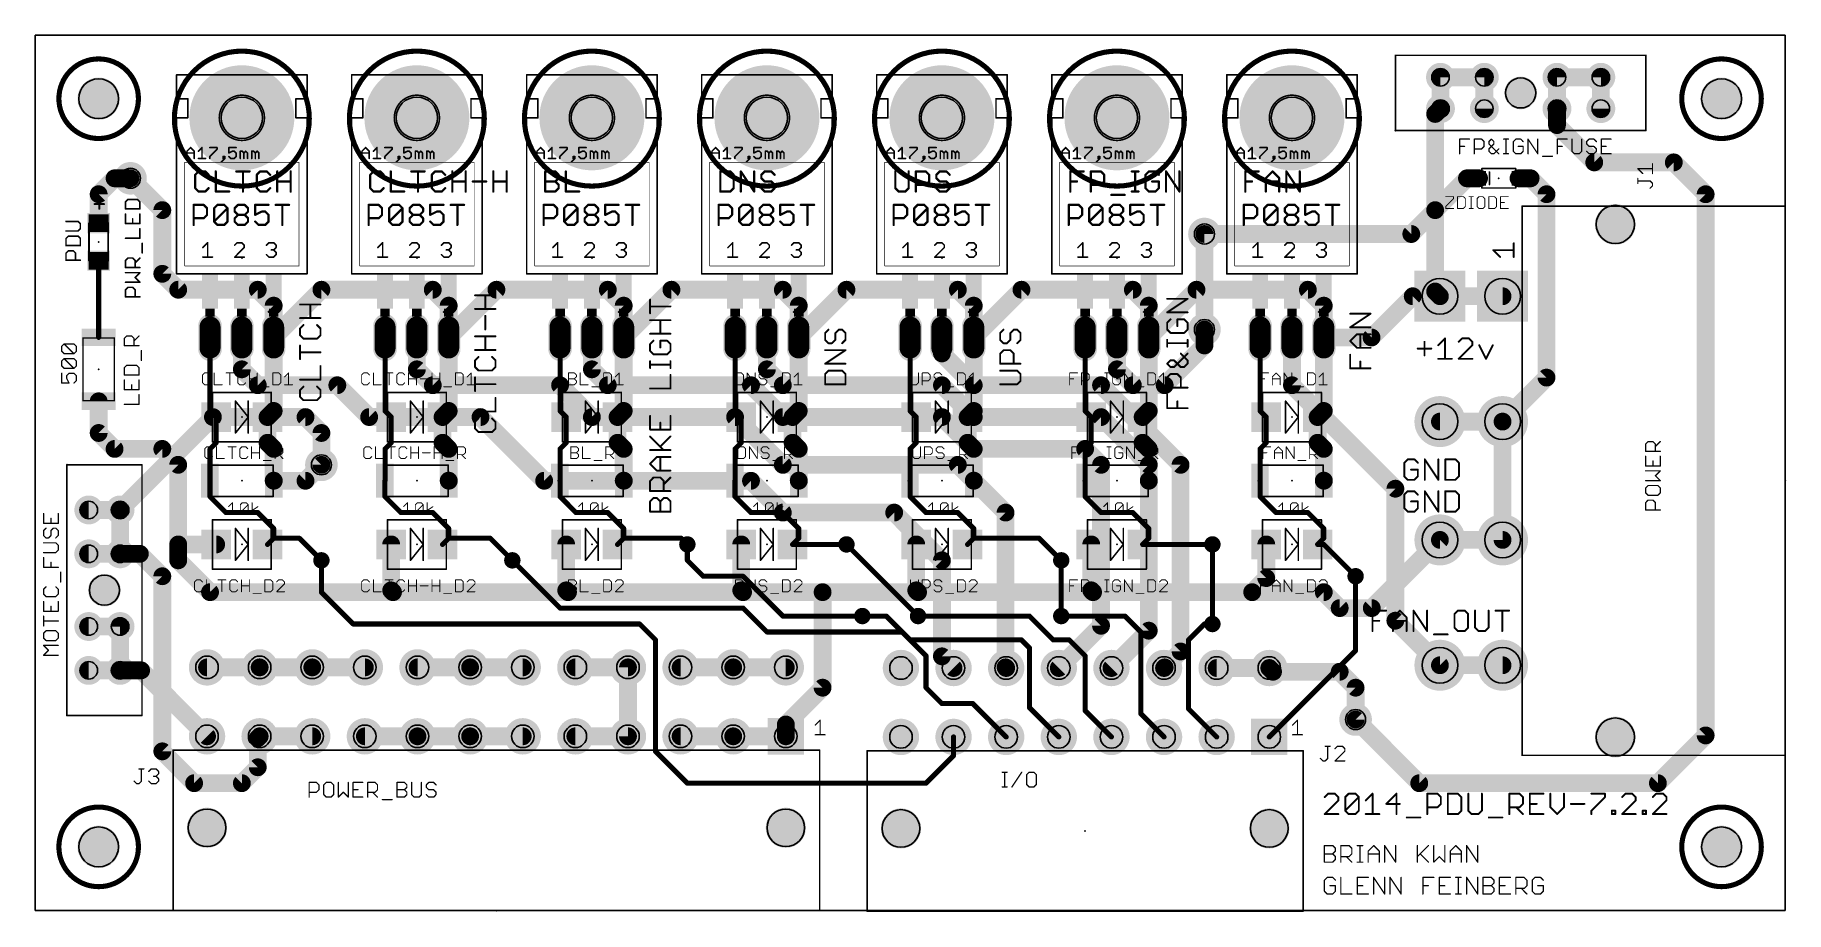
# Model space of a CAD drawing. Extents: x 0 to 5.5, y 0 to 2.75.
import ezdxf

# ---------------------------------------------------------------- set-up
doc = ezdxf.new("R2010")
doc.units = 0
for name, color, linetype in [('1', 14, 'CONTINUOUS'), ('16', 174, 'CONTINUOUS'), ('17', 94, 'CONTINUOUS'), ('18', 94, 'CONTINUOUS'), ('20', 178, 'CONTINUOUS'), ('21', 250, 'CONTINUOUS'), ('22', 250, 'CONTINUOUS'), ('23', 178, 'CONTINUOUS'), ('25', 250, 'CONTINUOUS'), ('27', 250, 'CONTINUOUS'), ('29', 250, 'CONTINUOUS'), ('30', 250, 'CONTINUOUS'), ('31', 250, 'CONTINUOUS'), ('42', 174, 'CONTINUOUS'), ('43', 94, 'CONTINUOUS'), ('44', 250, 'CONTINUOUS'), ('51', 250, 'CONTINUOUS')]:
    doc.layers.add(name, color=color, linetype=linetype)

# ---------------------------------------------------------------- blocks, each defined once
blk = doc.blocks.new('RECT')
blk.add_solid([(-0.5, -0.5), (0.5, -0.5), (-0.5, 0.5), (0.5, 0.5)])
blk = doc.blocks.new('LONGP100')
at = {"const_width": 1}
blk.add_lwpolyline([(-0.5, 0), (0.5, 0)], dxfattribs=at)
at = {"const_width": 0.5}
for points in [[(-0.5, 0.25, 1), (-0.5, -0.25)], [(0.5, -0.25, 1), (0.5, 0.25)]]:
    blk.add_lwpolyline(points, format="xyb", dxfattribs=at)
blk = doc.blocks.new('SQUAREP')
blk.add_solid([(-0.5, -0.5), (0.5, -0.5), (-0.5, 0.5), (0.5, 0.5)])
blk = doc.blocks.new('ROUNDP')
at = {"const_width": 0.5}
blk.add_lwpolyline([(0, -0.25, 1), (0, 0.25, 1), (0, -0.25)], format="xyb", dxfattribs=at)
blk = doc.blocks.new('ROUNDV')
at = {"const_width": 0.5}
blk.add_lwpolyline([(0, -0.25, 1), (0, 0.25, 1), (0, -0.25)], format="xyb", dxfattribs=at)

msp = doc.modelspace()

# ---------------------------------------------------------------- linework, layer by layer
at = {"layer": '1'}
for points, const_width in [([(4.416732, 2.518898), (4.416732, 2.617323)], 0.056), ([(4.416732, 2.617323), (4.554528, 2.617323)], 0.056), ([(4.554528, 2.617323), (4.554528, 2.518898)], 0.056), ([(4.782874, 2.518898), (4.782874, 2.617323)], 0.056), ([(4.782874, 2.617323), (4.920669, 2.617323)], 0.056), ([(4.920669, 2.617323), (4.920669, 2.518898)], 0.056), ([(0.25, 2.3), (0.2, 2.25)], 0.056), ([(0.3, 2.3), (0.25, 2.3)], 0.056), ([(4.5, 2.3), (4.4, 2.2)], 0.056), ([(4.537992, 2.3), (4.5, 2.3)], 0.056), ([(4.662008, 2.3), (4.7, 2.3)], 0.056), ([(4.7, 2.3), (4.75, 2.25)], 0.056), ([(0.2, 2.25), (0.2, 2.159)], 0.056), ([(4.75, 2.25), (4.75, 1.674016)], 0.056), ([(4.4, 2.2), (4.4, 1.944488)], 0.056), ([(3.675, 2.125), (3.675, 1.825)], 0.056), ([(0.2, 2.041), (0.2, 1.800394)], 0.016), ([(4.329528, 1.929528), (4.2, 1.8)], 0.056), ([(4.414961, 1.929528), (4.329528, 1.929528)], 0.056), ([(4.4, 1.944488), (4.414961, 1.929528)], 0.056), ([(4.611811, 1.929528), (4.414961, 1.929528)], 0.056), ([(0.75, 1.8), (0.75, 1.569291)], 0.056), ([(1.3, 1.8), (1.3, 1.569291)], 0.056), ([(1.85, 1.8), (1.85, 1.569291)], 0.056), ([(2.4, 1.8), (2.4, 1.569291)], 0.056), ([(2.95, 1.8), (2.95, 1.569291)], 0.056), ([(3.5, 1.8), (3.5, 1.569291)], 0.056), ([(4.05, 1.8), (4.05, 1.569291)], 0.056), ([(4.2, 1.8), (4.05, 1.8)], 0.056), ([(0.55, 1.8), (0.55, 1.569291)], 0.016), ([(1.1, 1.8), (1.1, 1.569291)], 0.016), ([(1.65, 1.8), (1.65, 1.569291)], 0.016), ([(2.2, 1.8), (2.2, 1.569291)], 0.016), ([(2.75, 1.8), (2.75, 1.569291)], 0.016), ([(3.3, 1.8), (3.3, 1.569291)], 0.016), ([(3.85, 1.8), (3.85, 1.569291)], 0.016), ([(4.75, 1.674016), (4.611811, 1.535827)], 0.056), ([(0.2, 1.599606), (0.2, 1.5)], 0.056), ([(0.75, 1.569291), (0.730709, 1.55)], 0.056), ([(1.3, 1.569291), (1.280709, 1.55)], 0.056), ([(1.85, 1.569291), (1.830709, 1.55)], 0.056), ([(2.4, 1.569291), (2.380709, 1.55)], 0.056), ([(2.95, 1.569291), (2.930709, 1.55)], 0.056), ([(3.5, 1.569291), (3.480709, 1.55)], 0.056), ([(4.05, 1.569291), (4.030709, 1.55)], 0.056), ([(0.55, 1.569291), (0.569291, 1.55)], 0.016), ([(0.569291, 1.55), (0.569291, 1.469291)], 0.016), ([(0.730709, 1.55), (0.730709, 1.469291)], 0.056), ([(1.1, 1.569291), (1.119291, 1.55)], 0.016), ([(1.119291, 1.55), (1.119291, 1.469291)], 0.016), ([(1.280709, 1.55), (1.280709, 1.469291)], 0.056), ([(1.65, 1.569291), (1.669291, 1.55)], 0.016), ([(1.669291, 1.55), (1.669291, 1.469291)], 0.016), ([(1.830709, 1.55), (1.830709, 1.469291)], 0.056), ([(2.2, 1.569291), (2.219291, 1.55)], 0.016), ([(2.219291, 1.55), (2.219291, 1.469291)], 0.016), ([(2.380709, 1.55), (2.380709, 1.469291)], 0.056), ([(2.75, 1.569291), (2.769291, 1.55)], 0.016), ([(2.769291, 1.55), (2.769291, 1.469291)], 0.016), ([(2.930709, 1.55), (2.930709, 1.469291)], 0.056), ([(3.3, 1.569291), (3.319291, 1.55)], 0.016), ([(3.319291, 1.55), (3.319291, 1.469291)], 0.016), ([(3.480709, 1.55), (3.480709, 1.469291)], 0.056), ([(3.85, 1.569291), (3.869291, 1.55)], 0.016), ([(3.869291, 1.55), (3.869291, 1.469291)], 0.016), ([(4.030709, 1.55), (4.030709, 1.469291)], 0.056), ([(4.414961, 1.535827), (4.611811, 1.535827)], 0.056), ([(0.2, 1.5), (0.25, 1.45)], 0.056), ([(0.730709, 1.469291), (0.75, 1.45)], 0.056), ([(1.280709, 1.469291), (1.3, 1.45)], 0.056), ([(1.830709, 1.469291), (1.85, 1.45)], 0.056), ([(2.380709, 1.469291), (2.4, 1.45)], 0.056), ([(2.930709, 1.469291), (2.95, 1.45)], 0.056), ([(3.480709, 1.469291), (3.5, 1.45)], 0.056), ([(4.030709, 1.469291), (4.05, 1.45)], 0.056), ([(0.25, 1.45), (0.4, 1.45)], 0.056), ([(0.4, 1.45), (0.45, 1.4)], 0.056), ([(0.569291, 1.469291), (0.55, 1.45)], 0.016), ([(0.55, 1.45), (0.55, 1.350394)], 0.016), ([(0.75, 1.45), (0.75, 1.350394)], 0.056), ([(1.119291, 1.469291), (1.1, 1.45)], 0.016), ([(1.1, 1.45), (1.1, 1.350394)], 0.016), ([(1.3, 1.45), (1.3, 1.350394)], 0.056), ([(1.669291, 1.469291), (1.65, 1.45)], 0.016), ([(1.65, 1.45), (1.65, 1.350394)], 0.016), ([(1.85, 1.45), (1.85, 1.350394)], 0.056), ([(2.219291, 1.469291), (2.2, 1.45)], 0.016), ([(2.2, 1.45), (2.2, 1.350394)], 0.016), ([(2.4, 1.45), (2.4, 1.350394)], 0.056), ([(2.769291, 1.469291), (2.75, 1.45)], 0.016), ([(2.75, 1.45), (2.75, 1.350394)], 0.016), ([(2.95, 1.45), (2.95, 1.350394)], 0.056), ([(3.319291, 1.469291), (3.3, 1.45)], 0.016), ([(3.3, 1.45), (3.3, 1.350394)], 0.016), ([(3.5, 1.45), (3.5, 1.350394)], 0.056), ([(3.869291, 1.469291), (3.85, 1.45)], 0.016), ([(3.85, 1.45), (3.85, 1.350394)], 0.016), ([(4.05, 1.45), (4.05, 1.350394)], 0.056), ([(0.45, 1.4), (0.45, 1.15)], 0.056), ([(0.75, 1.350394), (0.750394, 1.35)], 0.056), ([(0.750394, 1.35), (0.85, 1.35)], 0.056), ([(0.85, 1.35), (0.9, 1.4)], 0.056), ([(1.3, 1.350394), (1.300394, 1.35)], 0.056), ([(1.85, 1.350394), (1.850394, 1.35)], 0.056), ([(2.4, 1.350394), (2.400394, 1.35)], 0.056), ([(2.95, 1.350394), (2.950394, 1.35)], 0.056), ([(3.5, 1.350394), (3.500394, 1.35)], 0.056), ([(4.05, 1.350394), (4.050394, 1.35)], 0.056), ([(0.55, 1.350394), (0.549606, 1.35)], 0.016), ([(0.55, 1.350394), (0.55, 1.3)], 0.016), ([(1.1, 1.350394), (1.099606, 1.35)], 0.016), ([(1.099606, 1.35), (1.099606, 1.300394)], 0.016), ([(1.65, 1.350394), (1.649606, 1.35)], 0.016), ([(1.65, 1.350394), (1.65, 1.3)], 0.016), ([(2.2, 1.350394), (2.199606, 1.35)], 0.016), ([(2.199606, 1.35), (2.199606, 1.300394)], 0.016), ([(2.75, 1.350394), (2.749606, 1.35)], 0.016), ([(2.75, 1.350394), (2.75, 1.3)], 0.016), ([(3.3, 1.350394), (3.299606, 1.35)], 0.016), ([(3.3, 1.350394), (3.3, 1.3)], 0.016), ([(3.85, 1.350394), (3.849606, 1.35)], 0.016), ([(3.85, 1.350394), (3.85, 1.3)], 0.016), ([(0.267323, 1.258268), (0.168898, 1.258268)], 0.056), ([(0.267323, 1.120472), (0.267323, 1.258268)], 0.056), ([(0.55, 1.3), (0.6, 1.25)], 0.016), ([(1.099606, 1.300394), (1.15, 1.25)], 0.016), ([(1.65, 1.3), (1.7, 1.25)], 0.016), ([(2.199606, 1.300394), (2.25, 1.25)], 0.016), ([(2.75, 1.3), (2.8, 1.25)], 0.016), ([(3.3, 1.3), (3.35, 1.25)], 0.016), ([(3.85, 1.3), (3.9, 1.25)], 0.016), ([(0.6, 1.25), (0.7, 1.25)], 0.016), ([(0.7, 1.25), (0.75, 1.2)], 0.016), ([(1.15, 1.25), (1.25, 1.25)], 0.016), ([(1.25, 1.25), (1.3, 1.2)], 0.016), ([(1.7, 1.25), (1.8, 1.25)], 0.016), ([(1.8, 1.25), (1.85, 1.2)], 0.016), ([(2.25, 1.25), (2.35, 1.25)], 0.016), ([(2.35, 1.25), (2.4, 1.2)], 0.016), ([(2.8, 1.25), (2.9, 1.25)], 0.016), ([(2.9, 1.25), (2.95, 1.2)], 0.016), ([(3.35, 1.25), (3.45, 1.25)], 0.016), ([(3.45, 1.25), (3.5, 1.2)], 0.016), ([(3.9, 1.25), (4, 1.25)], 0.016), ([(4, 1.25), (4.05, 1.2)], 0.016), ([(0.45, 1.15), (0.45, 1.1)], 0.056), ([(0.569291, 1.15), (0.45, 1.15)], 0.056), ([(0.75, 1.169291), (0.730709, 1.15)], 0.016), ([(0.75, 1.2), (0.75, 1.169291)], 0.016), ([(0.75, 1.169291), (0.830709, 1.169291)], 0.016), ([(0.830709, 1.169291), (0.9, 1.1)], 0.016), ([(1.119291, 1.15), (1.119291, 1.005709)], 0.056), ([(1.3, 1.169291), (1.280709, 1.15)], 0.016), ([(1.3, 1.2), (1.3, 1.169291)], 0.016), ([(1.3, 1.169291), (1.430709, 1.169291)], 0.016), ([(1.430709, 1.169291), (1.5, 1.1)], 0.016), ([(1.669291, 1.15), (1.669291, 1.005709)], 0.056), ([(1.85, 1.169291), (1.830709, 1.15)], 0.016), ([(1.85, 1.2), (1.85, 1.169291)], 0.016), ([(1.85, 1.169291), (2.030709, 1.169291)], 0.016), ([(2.030709, 1.169291), (2.05, 1.15)], 0.016), ([(2.219291, 1.15), (2.219291, 1.005709)], 0.056), ([(2.4, 1.169291), (2.380709, 1.15)], 0.016), ([(2.380709, 1.15), (2.55, 1.15)], 0.016), ([(2.4, 1.2), (2.4, 1.169291)], 0.016), ([(2.769291, 1.15), (2.769291, 1.005709)], 0.056), ([(2.95, 1.169291), (2.930709, 1.15)], 0.016), ([(2.95, 1.2), (2.95, 1.169291)], 0.016), ([(2.95, 1.169291), (3.155709, 1.169291)], 0.016), ([(3.155709, 1.169291), (3.225, 1.1)], 0.016), ([(3.319291, 1.15), (3.319291, 1.005709)], 0.056), ([(3.5, 1.169291), (3.480709, 1.15)], 0.016), ([(3.480709, 1.15), (3.7, 1.15)], 0.016), ([(3.5, 1.2), (3.5, 1.169291)], 0.016), ([(3.869291, 1.15), (3.869291, 1.044291)], 0.056), ([(4.05, 1.169291), (4.030709, 1.15)], 0.016), ([(4.030709, 1.15), (4.05, 1.15)], 0.016), ([(4.05, 1.2), (4.05, 1.169291)], 0.016), ([(4.05, 1.15), (4.15, 1.05)], 0.016), ([(4.200787, 0.95), (4.414961, 1.164173)], 0.056), ([(4.414961, 1.164173), (4.611811, 1.164173)], 0.056), ([(0.168898, 1.120472), (0.267323, 1.120472)], 0.056), ([(0.267323, 1.120472), (0.329528, 1.120472)], 0.056), ([(0.329528, 1.120472), (0.4, 1.05)], 0.056), ([(0.45, 1.1), (0.55, 1)], 0.056), ([(0.4, 1.05), (0.4, 0.5)], 0.056), ([(3.869291, 1.044291), (3.825, 1)], 0.056), ([(0.55, 1), (1.125, 1)], 0.056), ([(1.119291, 1.005709), (1.125, 1)], 0.056), ([(1.125, 1), (1.675, 1)], 0.056), ([(1.669291, 1.005709), (1.675, 1)], 0.056), ([(1.675, 1), (2.225, 1)], 0.056), ([(2.219291, 1.005709), (2.225, 1)], 0.056), ([(2.225, 1), (2.475, 1)], 0.056), ([(2.475, 1), (2.775, 1)], 0.056), ([(2.475, 0.7), (2.475, 1)], 0.056), ([(2.769291, 1.005709), (2.775, 1)], 0.056), ([(2.775, 1), (3.325, 1)], 0.056), ([(3.319291, 1.005709), (3.325, 1)], 0.056), ([(3.325, 1), (3.825, 1)], 0.056), ([(3.825, 1), (4.05, 1)], 0.056), ([(4.05, 1), (4.1, 0.95)], 0.056), ([(4.1, 0.95), (4.200787, 0.95)], 0.056), ([(0.168898, 0.892126), (0.267323, 0.892126)], 0.056), ([(0.267323, 0.892126), (0.267323, 0.754331)], 0.056), ([(2.6, 0.925), (2.675, 0.925)], 0.016), ([(2.675, 0.925), (2.75, 0.85)], 0.016), ([(2.775, 0.925), (3.125, 0.925)], 0.016), ([(3.125, 0.925), (3.2, 0.85)], 0.016), ([(3.225, 0.925), (3.425, 0.925)], 0.016), ([(3.425, 0.925), (3.475, 0.875)], 0.016), ([(3.475, 0.875), (3.475, 0.618307)], 0.016), ([(3.675, 0.9), (3.625, 0.85)], 0.016), ([(3.7, 0.9), (3.675, 0.9)], 0.016), ([(2.75, 0.85), (3.1, 0.85)], 0.016), ([(3.1, 0.85), (3.125, 0.825)], 0.016), ([(3.125, 0.825), (3.125, 0.637598)], 0.016), ([(3.2, 0.85), (3.25, 0.85)], 0.016), ([(3.25, 0.85), (3.3, 0.8)], 0.016), ([(3.625, 0.85), (3.625, 0.633661)], 0.016), ([(0.267323, 0.754331), (0.168898, 0.754331)], 0.056), ([(0.705906, 0.76378), (0.540551, 0.76378)], 0.056), ([(0.87126, 0.76378), (0.705906, 0.76378)], 0.056), ([(1.036614, 0.76378), (0.87126, 0.76378)], 0.056), ([(1.367323, 0.76378), (1.201969, 0.76378)], 0.056), ([(1.532677, 0.76378), (1.367323, 0.76378)], 0.056), ([(1.698031, 0.76378), (1.863386, 0.76378)], 0.056), ([(1.863386, 0.76378), (1.863386, 0.547244)], 0.056), ([(2.02874, 0.76378), (2.194094, 0.76378)], 0.056), ([(2.194094, 0.76378), (2.359449, 0.76378)], 0.056), ([(3.3, 0.8), (3.3, 0.627953)], 0.016), ([(3.87874, 0.761811), (3.713386, 0.761811)], 0.056), ([(3.890551, 0.75), (3.87874, 0.761811)], 0.056), ([(4.1, 0.75), (3.890551, 0.75)], 0.056), ([(4.15, 0.7), (4.1, 0.75)], 0.056), ([(4.414961, 0.770472), (4.611811, 0.770472)], 0.056), ([(2.359449, 0.584449), (2.475, 0.7)], 0.056), ([(4.15, 0.6), (4.15, 0.7)], 0.056), ([(2.359449, 0.547244), (2.359449, 0.584449)], 0.056), ([(3.125, 0.637598), (3.217323, 0.545276)], 0.016), ([(3.3, 0.627953), (3.382677, 0.545276)], 0.016), ([(3.475, 0.618307), (3.548031, 0.545276)], 0.016), ([(3.625, 0.633661), (3.713386, 0.545276)], 0.016), ([(0.7, 0.541339), (0.705906, 0.547244)], 0.056), ([(0.7, 0.45), (0.7, 0.541339)], 0.056), ([(0.87126, 0.547244), (0.705906, 0.547244)], 0.056), ([(1.036614, 0.547244), (1.201969, 0.547244)], 0.056), ([(1.201969, 0.547244), (1.367323, 0.547244)], 0.056), ([(1.367323, 0.547244), (1.532677, 0.547244)], 0.056), ([(1.863386, 0.547244), (1.698031, 0.547244)], 0.056), ([(2.02874, 0.547244), (2.194094, 0.547244)], 0.056), ([(2.194094, 0.547244), (2.359449, 0.547244)], 0.056), ([(0.4, 0.5), (0.5, 0.4)], 0.056), ([(0.65, 0.4), (0.7, 0.45)], 0.056), ([(0.5, 0.4), (0.65, 0.4)], 0.056)]:
    msp.add_lwpolyline(points, dxfattribs=dict(at, const_width=const_width))
for points, const_width in [([(4.430732, 2.617323, 1), (4.402732, 2.617323)], 0.028), ([(4.416732, 2.631323, 1), (4.416732, 2.603323)], 0.028), ([(4.568528, 2.617323, 1), (4.540528, 2.617323)], 0.028), ([(4.554528, 2.603323, 1), (4.554528, 2.631323)], 0.028), ([(4.796874, 2.617323, 1), (4.768874, 2.617323)], 0.028), ([(4.782874, 2.631323, 1), (4.782874, 2.603323)], 0.028), ([(4.934669, 2.617323, 1), (4.906669, 2.617323)], 0.028), ([(4.920669, 2.603323, 1), (4.920669, 2.631323)], 0.028), ([(4.402732, 2.518898, 1), (4.430732, 2.518898)], 0.028), ([(4.540528, 2.518898, 1), (4.568528, 2.518898)], 0.028), ([(4.768874, 2.518898, 1), (4.796874, 2.518898)], 0.028), ([(4.906669, 2.518898, 1), (4.934669, 2.518898)], 0.028), ([(0.25, 2.314, 1), (0.25, 2.286)], 0.028), ([(0.259899, 2.290101, 1), (0.240101, 2.309899)], 0.028), ([(0.3, 2.286, 1), (0.3, 2.314)], 0.028), ([(4.5, 2.314, 1), (4.5, 2.286)], 0.028), ([(4.509899, 2.290101, 1), (4.490101, 2.309899)], 0.028), ([(4.537992, 2.286, 1), (4.537992, 2.314)], 0.028), ([(4.662008, 2.314, 1), (4.662008, 2.286)], 0.028), ([(4.709899, 2.309899, 1), (4.690101, 2.290101)], 0.028), ([(4.7, 2.286, 1), (4.7, 2.314)], 0.028), ([(0.214, 2.25, 1), (0.186, 2.25)], 0.028), ([(0.190101, 2.259899, 1), (0.209899, 2.240101)], 0.028), ([(4.764, 2.25, 1), (4.736, 2.25)], 0.028), ([(4.740101, 2.240101, 1), (4.759899, 2.259899)], 0.028), ([(4.414, 2.2, 1), (4.386, 2.2)], 0.028), ([(4.390101, 2.209899, 1), (4.409899, 2.190101)], 0.028), ([(0.186, 2.159, 1), (0.214, 2.159)], 0.028), ([(3.689, 2.125, 1), (3.661, 2.125)], 0.028), ([(0.204, 2.041, 1), (0.196, 2.041)], 0.008), ([(4.329528, 1.943528, 1), (4.329528, 1.915528)], 0.028), ([(4.339427, 1.919628, 1), (4.319628, 1.939427)], 0.028), ([(4.409899, 1.954388, 1), (4.390101, 1.934589)], 0.028), ([(4.386, 1.944488, 1), (4.414, 1.944488)], 0.028), ([(4.414961, 1.943528, 1), (4.414961, 1.915528)], 0.028), ([(4.405061, 1.919628, 1), (4.42486, 1.939427)], 0.028), ([(4.414961, 1.915528, 1), (4.414961, 1.943528)], 0.028), ([(4.611811, 1.915528, 1), (4.611811, 1.943528)], 0.028), ([(0.764, 1.8, 1), (0.736, 1.8)], 0.028), ([(1.314, 1.8, 1), (1.286, 1.8)], 0.028), ([(1.864, 1.8, 1), (1.836, 1.8)], 0.028), ([(2.414, 1.8, 1), (2.386, 1.8)], 0.028), ([(2.964, 1.8, 1), (2.936, 1.8)], 0.028), ([(3.514, 1.8, 1), (3.486, 1.8)], 0.028), ([(3.661, 1.825, 1), (3.689, 1.825)], 0.028), ([(4.064, 1.8, 1), (4.036, 1.8)], 0.028), ([(4.05, 1.814, 1), (4.05, 1.786)], 0.028), ([(4.190101, 1.809899, 1), (4.209899, 1.790101)], 0.028), ([(4.2, 1.786, 1), (4.2, 1.814)], 0.028), ([(0.196, 1.800394, 1), (0.204, 1.800394)], 0.008), ([(0.554, 1.8, 1), (0.546, 1.8)], 0.008), ([(1.104, 1.8, 1), (1.096, 1.8)], 0.008), ([(1.654, 1.8, 1), (1.646, 1.8)], 0.008), ([(2.204, 1.8, 1), (2.196, 1.8)], 0.008), ([(2.754, 1.8, 1), (2.746, 1.8)], 0.008), ([(3.304, 1.8, 1), (3.296, 1.8)], 0.008), ([(3.854, 1.8, 1), (3.846, 1.8)], 0.008), ([(4.736, 1.674016, 1), (4.764, 1.674016)], 0.028), ([(4.759899, 1.664116, 1), (4.740101, 1.683915)], 0.028), ([(0.214, 1.599606, 1), (0.186, 1.599606)], 0.028), ([(0.759899, 1.559392, 1), (0.740101, 1.579191)], 0.028), ([(1.309899, 1.559392, 1), (1.290101, 1.579191)], 0.028), ([(1.859899, 1.559392, 1), (1.840101, 1.579191)], 0.028), ([(2.409899, 1.559392, 1), (2.390101, 1.579191)], 0.028), ([(2.959899, 1.559392, 1), (2.940101, 1.579191)], 0.028), ([(3.509899, 1.559392, 1), (3.490101, 1.579191)], 0.028), ([(4.059899, 1.559392, 1), (4.040101, 1.579191)], 0.028), ([(0.552828, 1.57212, 1), (0.547172, 1.566463)], 0.008), ([(0.546, 1.569291, 1), (0.554, 1.569291)], 0.008), ([(0.573291, 1.55, 1), (0.565291, 1.55)], 0.008), ([(0.566463, 1.547172, 1), (0.57212, 1.552828)], 0.008), ([(0.744709, 1.55, 1), (0.716709, 1.55)], 0.028), ([(0.720809, 1.559899, 1), (0.740608, 1.540101)], 0.028), ([(0.736, 1.569291, 1), (0.764, 1.569291)], 0.028), ([(1.102828, 1.57212, 1), (1.097172, 1.566463)], 0.008), ([(1.096, 1.569291, 1), (1.104, 1.569291)], 0.008), ([(1.123291, 1.55, 1), (1.115291, 1.55)], 0.008), ([(1.116463, 1.547172, 1), (1.12212, 1.552828)], 0.008), ([(1.294709, 1.55, 1), (1.266709, 1.55)], 0.028), ([(1.270809, 1.559899, 1), (1.290608, 1.540101)], 0.028), ([(1.286, 1.569291, 1), (1.314, 1.569291)], 0.028), ([(1.652828, 1.57212, 1), (1.647172, 1.566463)], 0.008), ([(1.646, 1.569291, 1), (1.654, 1.569291)], 0.008), ([(1.673291, 1.55, 1), (1.665291, 1.55)], 0.008), ([(1.666463, 1.547172, 1), (1.67212, 1.552828)], 0.008), ([(1.844709, 1.55, 1), (1.816709, 1.55)], 0.028), ([(1.820809, 1.559899, 1), (1.840608, 1.540101)], 0.028), ([(1.836, 1.569291, 1), (1.864, 1.569291)], 0.028), ([(2.202828, 1.57212, 1), (2.197172, 1.566463)], 0.008), ([(2.196, 1.569291, 1), (2.204, 1.569291)], 0.008), ([(2.223291, 1.55, 1), (2.215291, 1.55)], 0.008), ([(2.216463, 1.547172, 1), (2.22212, 1.552828)], 0.008), ([(2.394709, 1.55, 1), (2.366709, 1.55)], 0.028), ([(2.370809, 1.559899, 1), (2.390608, 1.540101)], 0.028), ([(2.386, 1.569291, 1), (2.414, 1.569291)], 0.028), ([(2.752828, 1.57212, 1), (2.747172, 1.566463)], 0.008), ([(2.746, 1.569291, 1), (2.754, 1.569291)], 0.008), ([(2.773291, 1.55, 1), (2.765291, 1.55)], 0.008), ([(2.766463, 1.547172, 1), (2.77212, 1.552828)], 0.008), ([(2.944709, 1.55, 1), (2.916709, 1.55)], 0.028), ([(2.920809, 1.559899, 1), (2.940608, 1.540101)], 0.028), ([(2.936, 1.569291, 1), (2.964, 1.569291)], 0.028), ([(3.302828, 1.57212, 1), (3.297172, 1.566463)], 0.008), ([(3.296, 1.569291, 1), (3.304, 1.569291)], 0.008), ([(3.323291, 1.55, 1), (3.315291, 1.55)], 0.008), ([(3.316463, 1.547172, 1), (3.32212, 1.552828)], 0.008), ([(3.494709, 1.55, 1), (3.466709, 1.55)], 0.028), ([(3.470809, 1.559899, 1), (3.490608, 1.540101)], 0.028), ([(3.486, 1.569291, 1), (3.514, 1.569291)], 0.028), ([(3.852828, 1.57212, 1), (3.847172, 1.566463)], 0.008), ([(3.846, 1.569291, 1), (3.854, 1.569291)], 0.008), ([(3.873291, 1.55, 1), (3.865291, 1.55)], 0.008), ([(3.866463, 1.547172, 1), (3.87212, 1.552828)], 0.008), ([(4.044709, 1.55, 1), (4.016709, 1.55)], 0.028), ([(4.020809, 1.559899, 1), (4.040608, 1.540101)], 0.028), ([(4.036, 1.569291, 1), (4.064, 1.569291)], 0.028), ([(4.414961, 1.549827, 1), (4.414961, 1.521827)], 0.028), ([(4.601912, 1.545726, 1), (4.621711, 1.525927)], 0.028), ([(4.611811, 1.521827, 1), (4.611811, 1.549827)], 0.028), ([(0.186, 1.5, 1), (0.214, 1.5)], 0.028), ([(0.209899, 1.509899, 1), (0.190101, 1.490101)], 0.028), ([(0.740608, 1.479191, 1), (0.720809, 1.459392)], 0.028), ([(1.290608, 1.479191, 1), (1.270809, 1.459392)], 0.028), ([(1.840608, 1.479191, 1), (1.820809, 1.459392)], 0.028), ([(2.390608, 1.479191, 1), (2.370809, 1.459392)], 0.028), ([(2.940608, 1.479191, 1), (2.920809, 1.459392)], 0.028), ([(3.490608, 1.479191, 1), (3.470809, 1.459392)], 0.028), ([(4.040608, 1.479191, 1), (4.020809, 1.459392)], 0.028), ([(0.25, 1.464, 1), (0.25, 1.436)], 0.028), ([(0.240101, 1.440101, 1), (0.259899, 1.459899)], 0.028), ([(0.409899, 1.459899, 1), (0.390101, 1.440101)], 0.028), ([(0.4, 1.436, 1), (0.4, 1.464)], 0.028), ([(0.554, 1.45, 1), (0.546, 1.45)], 0.008), ([(0.547172, 1.452828, 1), (0.552828, 1.447172)], 0.008), ([(0.565291, 1.469291, 1), (0.573291, 1.469291)], 0.008), ([(0.57212, 1.466463, 1), (0.566463, 1.47212)], 0.008), ([(0.716709, 1.469291, 1), (0.744709, 1.469291)], 0.028), ([(0.764, 1.45, 1), (0.736, 1.45)], 0.028), ([(0.740101, 1.440101, 1), (0.759899, 1.459899)], 0.028), ([(1.104, 1.45, 1), (1.096, 1.45)], 0.008), ([(1.097172, 1.452828, 1), (1.102828, 1.447172)], 0.008), ([(1.115291, 1.469291, 1), (1.123291, 1.469291)], 0.008), ([(1.12212, 1.466463, 1), (1.116463, 1.47212)], 0.008), ([(1.266709, 1.469291, 1), (1.294709, 1.469291)], 0.028), ([(1.314, 1.45, 1), (1.286, 1.45)], 0.028), ([(1.290101, 1.440101, 1), (1.309899, 1.459899)], 0.028), ([(1.654, 1.45, 1), (1.646, 1.45)], 0.008), ([(1.647172, 1.452828, 1), (1.652828, 1.447172)], 0.008), ([(1.665291, 1.469291, 1), (1.673291, 1.469291)], 0.008), ([(1.67212, 1.466463, 1), (1.666463, 1.47212)], 0.008), ([(1.816709, 1.469291, 1), (1.844709, 1.469291)], 0.028), ([(1.864, 1.45, 1), (1.836, 1.45)], 0.028), ([(1.840101, 1.440101, 1), (1.859899, 1.459899)], 0.028), ([(2.204, 1.45, 1), (2.196, 1.45)], 0.008), ([(2.197172, 1.452828, 1), (2.202828, 1.447172)], 0.008), ([(2.215291, 1.469291, 1), (2.223291, 1.469291)], 0.008), ([(2.22212, 1.466463, 1), (2.216463, 1.47212)], 0.008), ([(2.366709, 1.469291, 1), (2.394709, 1.469291)], 0.028), ([(2.414, 1.45, 1), (2.386, 1.45)], 0.028), ([(2.390101, 1.440101, 1), (2.409899, 1.459899)], 0.028), ([(2.754, 1.45, 1), (2.746, 1.45)], 0.008), ([(2.747172, 1.452828, 1), (2.752828, 1.447172)], 0.008), ([(2.765291, 1.469291, 1), (2.773291, 1.469291)], 0.008), ([(2.77212, 1.466463, 1), (2.766463, 1.47212)], 0.008), ([(2.916709, 1.469291, 1), (2.944709, 1.469291)], 0.028), ([(2.964, 1.45, 1), (2.936, 1.45)], 0.028), ([(2.940101, 1.440101, 1), (2.959899, 1.459899)], 0.028), ([(3.304, 1.45, 1), (3.296, 1.45)], 0.008), ([(3.297172, 1.452828, 1), (3.302828, 1.447172)], 0.008), ([(3.315291, 1.469291, 1), (3.323291, 1.469291)], 0.008), ([(3.32212, 1.466463, 1), (3.316463, 1.47212)], 0.008), ([(3.466709, 1.469291, 1), (3.494709, 1.469291)], 0.028), ([(3.514, 1.45, 1), (3.486, 1.45)], 0.028), ([(3.490101, 1.440101, 1), (3.509899, 1.459899)], 0.028), ([(3.854, 1.45, 1), (3.846, 1.45)], 0.008), ([(3.847172, 1.452828, 1), (3.852828, 1.447172)], 0.008), ([(3.865291, 1.469291, 1), (3.873291, 1.469291)], 0.008), ([(3.87212, 1.466463, 1), (3.866463, 1.47212)], 0.008), ([(4.016709, 1.469291, 1), (4.044709, 1.469291)], 0.028), ([(4.064, 1.45, 1), (4.036, 1.45)], 0.028), ([(4.040101, 1.440101, 1), (4.059899, 1.459899)], 0.028), ([(0.464, 1.4, 1), (0.436, 1.4)], 0.028), ([(0.440101, 1.390101, 1), (0.459899, 1.409899)], 0.028), ([(0.759899, 1.360293, 1), (0.740101, 1.340494)], 0.028), ([(0.750394, 1.364, 1), (0.750394, 1.336)], 0.028), ([(0.85, 1.336, 1), (0.85, 1.364)], 0.028), ([(0.909899, 1.390101, 1), (0.890101, 1.409899)], 0.028), ([(1.309899, 1.360293, 1), (1.290101, 1.340494)], 0.028), ([(1.859899, 1.360293, 1), (1.840101, 1.340494)], 0.028), ([(2.409899, 1.360293, 1), (2.390101, 1.340494)], 0.028), ([(2.959899, 1.360293, 1), (2.940101, 1.340494)], 0.028), ([(3.509899, 1.360293, 1), (3.490101, 1.340494)], 0.028), ([(4.059899, 1.360293, 1), (4.040101, 1.340494)], 0.028), ([(0.546778, 1.352828, 1), (0.552435, 1.347172)], 0.008), ([(0.554, 1.350394, 1), (0.546, 1.350394)], 0.008), ([(0.546, 1.350394, 1), (0.554, 1.350394)], 0.008), ([(0.552828, 1.347565, 1), (0.547172, 1.353222)], 0.008), ([(0.736, 1.350394, 1), (0.764, 1.350394)], 0.028), ([(0.740494, 1.340101, 1), (0.760293, 1.359899)], 0.028), ([(0.840101, 1.359899, 1), (0.859899, 1.340101)], 0.028), ([(1.103606, 1.35, 1), (1.095606, 1.35)], 0.008), ([(1.096778, 1.352828, 1), (1.102435, 1.347172)], 0.008), ([(1.096, 1.350394, 1), (1.104, 1.350394)], 0.008), ([(1.102828, 1.347565, 1), (1.097172, 1.353222)], 0.008), ([(1.286, 1.350394, 1), (1.314, 1.350394)], 0.028), ([(1.290494, 1.340101, 1), (1.310293, 1.359899)], 0.028), ([(1.646778, 1.352828, 1), (1.652435, 1.347172)], 0.008), ([(1.654, 1.350394, 1), (1.646, 1.350394)], 0.008), ([(1.646, 1.350394, 1), (1.654, 1.350394)], 0.008), ([(1.652828, 1.347565, 1), (1.647172, 1.353222)], 0.008), ([(1.836, 1.350394, 1), (1.864, 1.350394)], 0.028), ([(1.840494, 1.340101, 1), (1.860293, 1.359899)], 0.028), ([(2.203606, 1.35, 1), (2.195606, 1.35)], 0.008), ([(2.196778, 1.352828, 1), (2.202435, 1.347172)], 0.008), ([(2.196, 1.350394, 1), (2.204, 1.350394)], 0.008), ([(2.202828, 1.347565, 1), (2.197172, 1.353222)], 0.008), ([(2.386, 1.350394, 1), (2.414, 1.350394)], 0.028), ([(2.390494, 1.340101, 1), (2.410293, 1.359899)], 0.028), ([(2.746778, 1.352828, 1), (2.752435, 1.347172)], 0.008), ([(2.754, 1.350394, 1), (2.746, 1.350394)], 0.008), ([(2.746, 1.350394, 1), (2.754, 1.350394)], 0.008), ([(2.752828, 1.347565, 1), (2.747172, 1.353222)], 0.008), ([(2.936, 1.350394, 1), (2.964, 1.350394)], 0.028), ([(2.940494, 1.340101, 1), (2.960293, 1.359899)], 0.028), ([(3.296778, 1.352828, 1), (3.302435, 1.347172)], 0.008), ([(3.304, 1.350394, 1), (3.296, 1.350394)], 0.008), ([(3.296, 1.350394, 1), (3.304, 1.350394)], 0.008), ([(3.302828, 1.347565, 1), (3.297172, 1.353222)], 0.008), ([(3.486, 1.350394, 1), (3.514, 1.350394)], 0.028), ([(3.490494, 1.340101, 1), (3.510293, 1.359899)], 0.028), ([(3.846778, 1.352828, 1), (3.852435, 1.347172)], 0.008), ([(3.854, 1.350394, 1), (3.846, 1.350394)], 0.008), ([(3.846, 1.350394, 1), (3.854, 1.350394)], 0.008), ([(3.852828, 1.347565, 1), (3.847172, 1.353222)], 0.008), ([(4.036, 1.350394, 1), (4.064, 1.350394)], 0.028), ([(4.040494, 1.340101, 1), (4.060293, 1.359899)], 0.028), ([(0.168898, 1.272268, 1), (0.168898, 1.244268)], 0.028), ([(0.281323, 1.258268, 1), (0.253323, 1.258268)], 0.028), ([(0.267323, 1.244268, 1), (0.267323, 1.272268)], 0.028), ([(0.546, 1.3, 1), (0.554, 1.3)], 0.008), ([(0.552828, 1.302828, 1), (0.547172, 1.297172)], 0.008), ([(1.102435, 1.303222, 1), (1.096778, 1.297565)], 0.008), ([(1.095606, 1.300394, 1), (1.103606, 1.300394)], 0.008), ([(1.646, 1.3, 1), (1.654, 1.3)], 0.008), ([(1.652828, 1.302828, 1), (1.647172, 1.297172)], 0.008), ([(2.202435, 1.303222, 1), (2.196778, 1.297565)], 0.008), ([(2.195606, 1.300394, 1), (2.203606, 1.300394)], 0.008), ([(2.746, 1.3, 1), (2.754, 1.3)], 0.008), ([(2.752828, 1.302828, 1), (2.747172, 1.297172)], 0.008), ([(3.296, 1.3, 1), (3.304, 1.3)], 0.008), ([(3.302828, 1.302828, 1), (3.297172, 1.297172)], 0.008), ([(3.846, 1.3, 1), (3.854, 1.3)], 0.008), ([(3.852828, 1.302828, 1), (3.847172, 1.297172)], 0.008), ([(0.6, 1.254, 1), (0.6, 1.246)], 0.008), ([(0.597172, 1.247172, 1), (0.602828, 1.252828)], 0.008), ([(0.702828, 1.252828, 1), (0.697172, 1.247172)], 0.008), ([(0.7, 1.246, 1), (0.7, 1.254)], 0.008), ([(1.15, 1.254, 1), (1.15, 1.246)], 0.008), ([(1.147172, 1.247172, 1), (1.152828, 1.252828)], 0.008), ([(1.252828, 1.252828, 1), (1.247172, 1.247172)], 0.008), ([(1.25, 1.246, 1), (1.25, 1.254)], 0.008), ([(1.7, 1.254, 1), (1.7, 1.246)], 0.008), ([(1.697172, 1.247172, 1), (1.702828, 1.252828)], 0.008), ([(1.802828, 1.252828, 1), (1.797172, 1.247172)], 0.008), ([(1.8, 1.246, 1), (1.8, 1.254)], 0.008), ([(2.25, 1.254, 1), (2.25, 1.246)], 0.008), ([(2.247172, 1.247172, 1), (2.252828, 1.252828)], 0.008), ([(2.352828, 1.252828, 1), (2.347172, 1.247172)], 0.008), ([(2.35, 1.246, 1), (2.35, 1.254)], 0.008), ([(2.8, 1.254, 1), (2.8, 1.246)], 0.008), ([(2.797172, 1.247172, 1), (2.802828, 1.252828)], 0.008), ([(2.902828, 1.252828, 1), (2.897172, 1.247172)], 0.008), ([(2.9, 1.246, 1), (2.9, 1.254)], 0.008), ([(3.35, 1.254, 1), (3.35, 1.246)], 0.008), ([(3.347172, 1.247172, 1), (3.352828, 1.252828)], 0.008), ([(3.452828, 1.252828, 1), (3.447172, 1.247172)], 0.008), ([(3.45, 1.246, 1), (3.45, 1.254)], 0.008), ([(3.9, 1.254, 1), (3.9, 1.246)], 0.008), ([(3.897172, 1.247172, 1), (3.902828, 1.252828)], 0.008), ([(4.002828, 1.252828, 1), (3.997172, 1.247172)], 0.008), ([(4, 1.246, 1), (4, 1.254)], 0.008), ([(0.464, 1.15, 1), (0.436, 1.15)], 0.028), ([(0.45, 1.164, 1), (0.45, 1.136)], 0.028), ([(0.436, 1.15, 1), (0.464, 1.15)], 0.028), ([(0.569291, 1.136, 1), (0.569291, 1.164)], 0.028), ([(0.72788, 1.152828, 1), (0.733537, 1.147172)], 0.008), ([(0.754, 1.2, 1), (0.746, 1.2)], 0.008), ([(0.75, 1.173291, 1), (0.75, 1.165291)], 0.008), ([(0.746, 1.169291, 1), (0.754, 1.169291)], 0.008), ([(0.747172, 1.197172, 1), (0.752828, 1.202828)], 0.008), ([(0.752828, 1.166463, 1), (0.747172, 1.17212)], 0.008), ([(0.833537, 1.17212, 1), (0.82788, 1.166463)], 0.008), ([(0.830709, 1.165291, 1), (0.830709, 1.173291)], 0.008), ([(1.133291, 1.15, 1), (1.105291, 1.15)], 0.028), ([(1.27788, 1.152828, 1), (1.283537, 1.147172)], 0.008), ([(1.304, 1.2, 1), (1.296, 1.2)], 0.008), ([(1.3, 1.173291, 1), (1.3, 1.165291)], 0.008), ([(1.296, 1.169291, 1), (1.304, 1.169291)], 0.008), ([(1.297172, 1.197172, 1), (1.302828, 1.202828)], 0.008), ([(1.302828, 1.166463, 1), (1.297172, 1.17212)], 0.008), ([(1.433537, 1.17212, 1), (1.42788, 1.166463)], 0.008), ([(1.430709, 1.165291, 1), (1.430709, 1.173291)], 0.008), ([(1.683291, 1.15, 1), (1.655291, 1.15)], 0.028), ([(1.82788, 1.152828, 1), (1.833537, 1.147172)], 0.008), ([(1.854, 1.2, 1), (1.846, 1.2)], 0.008), ([(1.85, 1.173291, 1), (1.85, 1.165291)], 0.008), ([(1.846, 1.169291, 1), (1.854, 1.169291)], 0.008), ([(1.847172, 1.197172, 1), (1.852828, 1.202828)], 0.008), ([(1.852828, 1.166463, 1), (1.847172, 1.17212)], 0.008), ([(2.033537, 1.17212, 1), (2.02788, 1.166463)], 0.008), ([(2.030709, 1.165291, 1), (2.030709, 1.173291)], 0.008), ([(2.047172, 1.147172, 1), (2.052828, 1.152828)], 0.008), ([(2.233291, 1.15, 1), (2.205291, 1.15)], 0.028), ([(2.380709, 1.154, 1), (2.380709, 1.146)], 0.008), ([(2.37788, 1.152828, 1), (2.383537, 1.147172)], 0.008), ([(2.404, 1.2, 1), (2.396, 1.2)], 0.008), ([(2.396, 1.169291, 1), (2.404, 1.169291)], 0.008), ([(2.397172, 1.197172, 1), (2.402828, 1.202828)], 0.008), ([(2.402828, 1.166463, 1), (2.397172, 1.17212)], 0.008), ([(2.55, 1.146, 1), (2.55, 1.154)], 0.008), ([(2.783291, 1.15, 1), (2.755291, 1.15)], 0.028), ([(2.92788, 1.152828, 1), (2.933537, 1.147172)], 0.008), ([(2.954, 1.2, 1), (2.946, 1.2)], 0.008), ([(2.95, 1.173291, 1), (2.95, 1.165291)], 0.008), ([(2.946, 1.169291, 1), (2.954, 1.169291)], 0.008), ([(2.947172, 1.197172, 1), (2.952828, 1.202828)], 0.008), ([(2.952828, 1.166463, 1), (2.947172, 1.17212)], 0.008), ([(3.158537, 1.17212, 1), (3.15288, 1.166463)], 0.008), ([(3.155709, 1.165291, 1), (3.155709, 1.173291)], 0.008), ([(3.333291, 1.15, 1), (3.305291, 1.15)], 0.028), ([(3.480709, 1.154, 1), (3.480709, 1.146)], 0.008), ([(3.47788, 1.152828, 1), (3.483537, 1.147172)], 0.008), ([(3.504, 1.2, 1), (3.496, 1.2)], 0.008), ([(3.496, 1.169291, 1), (3.504, 1.169291)], 0.008), ([(3.497172, 1.197172, 1), (3.502828, 1.202828)], 0.008), ([(3.502828, 1.166463, 1), (3.497172, 1.17212)], 0.008), ([(3.7, 1.146, 1), (3.7, 1.154)], 0.008), ([(3.883291, 1.15, 1), (3.855291, 1.15)], 0.028), ([(4.030709, 1.154, 1), (4.030709, 1.146)], 0.008), ([(4.02788, 1.152828, 1), (4.033537, 1.147172)], 0.008), ([(4.054, 1.2, 1), (4.046, 1.2)], 0.008), ([(4.046, 1.169291, 1), (4.054, 1.169291)], 0.008), ([(4.052828, 1.152828, 1), (4.047172, 1.147172)], 0.008), ([(4.047172, 1.197172, 1), (4.052828, 1.202828)], 0.008), ([(4.052828, 1.166463, 1), (4.047172, 1.17212)], 0.008), ([(4.05, 1.146, 1), (4.05, 1.154)], 0.008), ([(4.414961, 1.178173, 1), (4.414961, 1.150173)], 0.028), ([(4.42486, 1.154274, 1), (4.405061, 1.174073)], 0.028), ([(4.611811, 1.150173, 1), (4.611811, 1.178173)], 0.028), ([(0.168898, 1.134472, 1), (0.168898, 1.106472)], 0.028), ([(0.267323, 1.134472, 1), (0.267323, 1.106472)], 0.028), ([(0.253323, 1.120472, 1), (0.281323, 1.120472)], 0.028), ([(0.267323, 1.106472, 1), (0.267323, 1.134472)], 0.028), ([(0.339427, 1.130372, 1), (0.319628, 1.110573)], 0.028), ([(0.329528, 1.106472, 1), (0.329528, 1.134472)], 0.028), ([(0.436, 1.1, 1), (0.464, 1.1)], 0.028), ([(0.459899, 1.109899, 1), (0.440101, 1.090101)], 0.028), ([(0.897172, 1.097172, 1), (0.902828, 1.102828)], 0.008), ([(1.497172, 1.097172, 1), (1.502828, 1.102828)], 0.008), ([(3.222172, 1.097172, 1), (3.227828, 1.102828)], 0.008), ([(0.414, 1.05, 1), (0.386, 1.05)], 0.028), ([(0.390101, 1.040101, 1), (0.409899, 1.059899)], 0.028), ([(3.855291, 1.044291, 1), (3.883291, 1.044291)], 0.028), ([(3.879191, 1.034392, 1), (3.859392, 1.054191)], 0.028), ([(4.147172, 1.047172, 1), (4.152828, 1.052828)], 0.008), ([(0.55, 1.014, 1), (0.55, 0.986)], 0.028), ([(0.540101, 0.990101, 1), (0.559899, 1.009899)], 0.028), ([(1.129191, 1.015608, 1), (1.109392, 0.995809)], 0.028), ([(1.105291, 1.005709, 1), (1.133291, 1.005709)], 0.028), ([(1.125, 1.014, 1), (1.125, 0.986)], 0.028), ([(1.115101, 0.990101, 1), (1.134899, 1.009899)], 0.028), ([(1.125, 0.986, 1), (1.125, 1.014)], 0.028), ([(1.679191, 1.015608, 1), (1.659392, 0.995809)], 0.028), ([(1.655291, 1.005709, 1), (1.683291, 1.005709)], 0.028), ([(1.675, 1.014, 1), (1.675, 0.986)], 0.028), ([(1.665101, 0.990101, 1), (1.684899, 1.009899)], 0.028), ([(1.675, 0.986, 1), (1.675, 1.014)], 0.028), ([(2.229191, 1.015608, 1), (2.209392, 0.995809)], 0.028), ([(2.205291, 1.005709, 1), (2.233291, 1.005709)], 0.028), ([(2.225, 1.014, 1), (2.225, 0.986)], 0.028), ([(2.215101, 0.990101, 1), (2.234899, 1.009899)], 0.028), ([(2.225, 0.986, 1), (2.225, 1.014)], 0.028), ([(2.475, 1.014, 1), (2.475, 0.986)], 0.028), ([(2.489, 1, 1), (2.461, 1)], 0.028), ([(2.475, 0.986, 1), (2.475, 1.014)], 0.028), ([(2.779191, 1.015608, 1), (2.759392, 0.995809)], 0.028), ([(2.755291, 1.005709, 1), (2.783291, 1.005709)], 0.028), ([(2.775, 1.014, 1), (2.775, 0.986)], 0.028), ([(2.765101, 0.990101, 1), (2.784899, 1.009899)], 0.028), ([(2.775, 0.986, 1), (2.775, 1.014)], 0.028), ([(3.329191, 1.015608, 1), (3.309392, 0.995809)], 0.028), ([(3.305291, 1.005709, 1), (3.333291, 1.005709)], 0.028), ([(3.325, 1.014, 1), (3.325, 0.986)], 0.028), ([(3.315101, 0.990101, 1), (3.334899, 1.009899)], 0.028), ([(3.325, 0.986, 1), (3.325, 1.014)], 0.028), ([(3.825, 1.014, 1), (3.825, 0.986)], 0.028), ([(3.815101, 1.009899, 1), (3.834899, 0.990101)], 0.028), ([(3.825, 0.986, 1), (3.825, 1.014)], 0.028), ([(4.059899, 1.009899, 1), (4.040101, 0.990101)], 0.028), ([(4.05, 0.986, 1), (4.05, 1.014)], 0.028), ([(4.1, 0.964, 1), (4.1, 0.936)], 0.028), ([(4.090101, 0.940101, 1), (4.109899, 0.959899)], 0.028), ([(4.190888, 0.959899, 1), (4.210687, 0.940101)], 0.028), ([(4.200787, 0.936, 1), (4.200787, 0.964)], 0.028), ([(0.168898, 0.906126, 1), (0.168898, 0.878126)], 0.028), ([(0.281323, 0.892126, 1), (0.253323, 0.892126)], 0.028), ([(0.267323, 0.878126, 1), (0.267323, 0.906126)], 0.028), ([(2.6, 0.929, 1), (2.6, 0.921)], 0.008), ([(2.677828, 0.927828, 1), (2.672172, 0.922172)], 0.008), ([(2.675, 0.921, 1), (2.675, 0.929)], 0.008), ([(2.775, 0.929, 1), (2.775, 0.921)], 0.008), ([(3.127828, 0.927828, 1), (3.122172, 0.922172)], 0.008), ([(3.125, 0.921, 1), (3.125, 0.929)], 0.008), ([(3.225, 0.929, 1), (3.225, 0.921)], 0.008), ([(3.427828, 0.927828, 1), (3.422172, 0.922172)], 0.008), ([(3.425, 0.921, 1), (3.425, 0.929)], 0.008), ([(3.479, 0.875, 1), (3.471, 0.875)], 0.008), ([(3.472172, 0.872172, 1), (3.477828, 0.877828)], 0.008), ([(3.675, 0.904, 1), (3.675, 0.896)], 0.008), ([(3.677828, 0.897172, 1), (3.672172, 0.902828)], 0.008), ([(3.7, 0.896, 1), (3.7, 0.904)], 0.008), ([(2.75, 0.854, 1), (2.75, 0.846)], 0.008), ([(2.747172, 0.847172, 1), (2.752828, 0.852828)], 0.008), ([(3.102828, 0.852828, 1), (3.097172, 0.847172)], 0.008), ([(3.1, 0.846, 1), (3.1, 0.854)], 0.008), ([(3.129, 0.825, 1), (3.121, 0.825)], 0.008), ([(3.122172, 0.822172, 1), (3.127828, 0.827828)], 0.008), ([(3.2, 0.854, 1), (3.2, 0.846)], 0.008), ([(3.197172, 0.847172, 1), (3.202828, 0.852828)], 0.008), ([(3.252828, 0.852828, 1), (3.247172, 0.847172)], 0.008), ([(3.25, 0.846, 1), (3.25, 0.854)], 0.008), ([(3.629, 0.85, 1), (3.621, 0.85)], 0.008), ([(3.622172, 0.852828, 1), (3.627828, 0.847172)], 0.008), ([(0.168898, 0.768331, 1), (0.168898, 0.740331)], 0.028), ([(0.267323, 0.740331, 1), (0.267323, 0.768331)], 0.028), ([(0.540551, 0.77778, 1), (0.540551, 0.74978)], 0.028), ([(0.705906, 0.77778, 1), (0.705906, 0.74978)], 0.028), ([(0.705906, 0.74978, 1), (0.705906, 0.77778)], 0.028), ([(0.87126, 0.77778, 1), (0.87126, 0.74978)], 0.028), ([(0.87126, 0.74978, 1), (0.87126, 0.77778)], 0.028), ([(1.036614, 0.74978, 1), (1.036614, 0.77778)], 0.028), ([(1.201969, 0.77778, 1), (1.201969, 0.74978)], 0.028), ([(1.367323, 0.77778, 1), (1.367323, 0.74978)], 0.028), ([(1.367323, 0.74978, 1), (1.367323, 0.77778)], 0.028), ([(1.532677, 0.74978, 1), (1.532677, 0.77778)], 0.028), ([(1.698031, 0.77778, 1), (1.698031, 0.74978)], 0.028), ([(1.877386, 0.76378, 1), (1.849386, 0.76378)], 0.028), ([(1.863386, 0.74978, 1), (1.863386, 0.77778)], 0.028), ([(2.02874, 0.77778, 1), (2.02874, 0.74978)], 0.028), ([(2.194094, 0.77778, 1), (2.194094, 0.74978)], 0.028), ([(2.194094, 0.74978, 1), (2.194094, 0.77778)], 0.028), ([(2.359449, 0.74978, 1), (2.359449, 0.77778)], 0.028), ([(3.304, 0.8, 1), (3.296, 0.8)], 0.008), ([(3.297172, 0.797172, 1), (3.302828, 0.802828)], 0.008), ([(3.713386, 0.775811, 1), (3.713386, 0.747811)], 0.028), ([(3.88864, 0.771711, 1), (3.868841, 0.751912)], 0.028), ([(3.890551, 0.764, 1), (3.890551, 0.736)], 0.028), ([(3.87874, 0.747811, 1), (3.87874, 0.775811)], 0.028), ([(3.880652, 0.740101, 1), (3.900451, 0.759899)], 0.028), ([(4.109899, 0.759899, 1), (4.090101, 0.740101)], 0.028), ([(4.1, 0.736, 1), (4.1, 0.764)], 0.028), ([(4.414961, 0.784472, 1), (4.414961, 0.756472)], 0.028), ([(4.611811, 0.756472, 1), (4.611811, 0.784472)], 0.028), ([(0.253323, 0.754331, 1), (0.281323, 0.754331)], 0.028), ([(2.484899, 0.690101, 1), (2.465101, 0.709899)], 0.028), ([(4.164, 0.7, 1), (4.136, 0.7)], 0.028), ([(4.140101, 0.690101, 1), (4.159899, 0.709899)], 0.028), ([(2.461, 0.7, 1), (2.489, 0.7)], 0.028), ([(2.349549, 0.594348, 1), (2.369348, 0.574549)], 0.028), ([(2.373449, 0.584449, 1), (2.345449, 0.584449)], 0.028), ([(3.127828, 0.640427, 1), (3.122172, 0.63477)], 0.008), ([(3.121, 0.637598, 1), (3.129, 0.637598)], 0.008), ([(3.302828, 0.630781, 1), (3.297172, 0.625124)], 0.008), ([(3.296, 0.627953, 1), (3.304, 0.627953)], 0.008), ([(3.477828, 0.621136, 1), (3.472172, 0.615479)], 0.008), ([(3.471, 0.618307, 1), (3.479, 0.618307)], 0.008), ([(3.627828, 0.63649, 1), (3.622172, 0.630833)], 0.008), ([(3.621, 0.633661, 1), (3.629, 0.633661)], 0.008), ([(4.136, 0.6, 1), (4.164, 0.6)], 0.028), ([(0.714, 0.541339, 1), (0.686, 0.541339)], 0.028), ([(0.690101, 0.551238, 1), (0.709899, 0.531439)], 0.028), ([(0.705906, 0.561244, 1), (0.705906, 0.533244)], 0.028), ([(0.715805, 0.537345, 1), (0.696006, 0.557144)], 0.028), ([(0.87126, 0.533244, 1), (0.87126, 0.561244)], 0.028), ([(1.036614, 0.561244, 1), (1.036614, 0.533244)], 0.028), ([(1.201969, 0.561244, 1), (1.201969, 0.533244)], 0.028), ([(1.201969, 0.533244, 1), (1.201969, 0.561244)], 0.028), ([(1.367323, 0.561244, 1), (1.367323, 0.533244)], 0.028), ([(1.367323, 0.533244, 1), (1.367323, 0.561244)], 0.028), ([(1.532677, 0.533244, 1), (1.532677, 0.561244)], 0.028), ([(1.698031, 0.561244, 1), (1.698031, 0.533244)], 0.028), ([(1.849386, 0.547244, 1), (1.877386, 0.547244)], 0.028), ([(1.863386, 0.533244, 1), (1.863386, 0.561244)], 0.028), ([(2.02874, 0.561244, 1), (2.02874, 0.533244)], 0.028), ([(2.194094, 0.561244, 1), (2.194094, 0.533244)], 0.028), ([(2.194094, 0.533244, 1), (2.194094, 0.561244)], 0.028), ([(2.345449, 0.547244, 1), (2.373449, 0.547244)], 0.028), ([(2.359449, 0.533244, 1), (2.359449, 0.561244)], 0.028), ([(3.214494, 0.542447, 1), (3.220151, 0.548104)], 0.008), ([(3.379849, 0.542447, 1), (3.385506, 0.548104)], 0.008), ([(3.545203, 0.542447, 1), (3.55086, 0.548104)], 0.008), ([(3.710557, 0.542447, 1), (3.716214, 0.548104)], 0.008), ([(0.386, 0.5, 1), (0.414, 0.5)], 0.028), ([(0.409899, 0.509899, 1), (0.390101, 0.490101)], 0.028), ([(0.686, 0.45, 1), (0.714, 0.45)], 0.028), ([(0.709899, 0.440101, 1), (0.690101, 0.459899)], 0.028), ([(0.5, 0.414, 1), (0.5, 0.386)], 0.028), ([(0.490101, 0.390101, 1), (0.509899, 0.409899)], 0.028), ([(0.640101, 0.409899, 1), (0.659899, 0.390101)], 0.028), ([(0.65, 0.386, 1), (0.65, 0.414)], 0.028)]:
    msp.add_lwpolyline(points, format="xyb", dxfattribs=dict(at, const_width=const_width))
at = {"layer": '16'}
for points, const_width in [([(4.4, 2.502165), (4.416732, 2.518898)], 0.056), ([(4.782874, 2.518898), (4.782874, 2.467126)], 0.056), ([(4.4, 2.2), (4.4, 2.502165)], 0.056), ([(4.782874, 2.467126), (4.9, 2.35)], 0.056), ([(4.9, 2.35), (5.15, 2.35)], 0.056), ([(5.15, 2.35), (5.25, 2.25)], 0.056), ([(0.4, 2.2), (0.3, 2.3)], 0.056), ([(5.25, 2.25), (5.25, 0.55)], 0.056), ([(0.4, 2), (0.4, 2.2)], 0.056), ([(4.325, 2.125), (4.4, 2.2)], 0.056), ([(3.675, 2.125), (4.325, 2.125)], 0.056), ([(0.45, 1.95), (0.4, 2)], 0.056), ([(0.7, 1.95), (0.45, 1.95)], 0.056), ([(0.75, 1.9), (0.7, 1.95)], 0.056), ([(0.9, 1.95), (0.75, 1.8)], 0.056), ([(0.75, 1.8), (0.75, 1.9)], 0.056), ([(1.25, 1.95), (0.9, 1.95)], 0.056), ([(1.3, 1.9), (1.25, 1.95)], 0.056), ([(1.45, 1.95), (1.3, 1.8)], 0.056), ([(1.3, 1.8), (1.3, 1.9)], 0.056), ([(1.8, 1.95), (1.45, 1.95)], 0.056), ([(1.85, 1.9), (1.8, 1.95)], 0.056), ([(2, 1.95), (1.85, 1.8)], 0.056), ([(1.85, 1.8), (1.85, 1.9)], 0.056), ([(2.35, 1.95), (2, 1.95)], 0.056), ([(2.4, 1.9), (2.35, 1.95)], 0.056), ([(2.55, 1.95), (2.4, 1.8)], 0.056), ([(2.4, 1.8), (2.4, 1.9)], 0.056), ([(2.9, 1.95), (2.55, 1.95)], 0.056), ([(2.95, 1.9), (2.9, 1.95)], 0.056), ([(3.1, 1.95), (2.95, 1.8)], 0.056), ([(2.95, 1.8), (2.95, 1.9)], 0.056), ([(3.45, 1.95), (3.1, 1.95)], 0.056), ([(3.5, 1.9), (3.45, 1.95)], 0.056), ([(3.65, 1.95), (3.5, 1.8)], 0.056), ([(3.5, 1.8), (3.5, 1.9)], 0.056), ([(4, 1.95), (3.65, 1.95)], 0.056), ([(4.05, 1.9), (4, 1.95)], 0.056), ([(4.05, 1.8), (4.05, 1.9)], 0.056), ([(0.65, 1.8), (0.65, 1.7)], 0.056), ([(1.2, 1.8), (1.2, 1.7)], 0.056), ([(1.75, 1.8), (1.75, 1.7)], 0.056), ([(2.3, 1.8), (2.3, 1.7)], 0.056), ([(2.85, 1.8), (2.85, 1.75)], 0.056), ([(3.4, 1.8), (3.4, 1.7)], 0.056), ([(3.675, 1.825), (3.675, 1.775)], 0.056), ([(3.95, 1.8), (3.95, 1.65)], 0.056), ([(2.85, 1.75), (2.95, 1.65)], 0.056), ([(3.675, 1.775), (3.55, 1.65)], 0.056), ([(0.65, 1.7), (0.7, 1.65)], 0.056), ([(1.2, 1.7), (1.25, 1.65)], 0.056), ([(1.75, 1.7), (1.8, 1.65)], 0.056), ([(2.3, 1.7), (2.35, 1.65)], 0.056), ([(3.4, 1.7), (3.45, 1.65)], 0.056), ([(0.7, 1.65), (0.95, 1.65)], 0.056), ([(0.95, 1.65), (1.05, 1.55)], 0.056), ([(1.25, 1.65), (1.65, 1.65)], 0.056), ([(1.65, 1.65), (1.75, 1.55)], 0.056), ([(1.8, 1.65), (2.25, 1.65)], 0.056), ([(2.25, 1.65), (2.35, 1.55)], 0.056), ([(2.35, 1.65), (2.85, 1.65)], 0.056), ([(2.85, 1.65), (2.95, 1.55)], 0.056), ([(3.35, 1.65), (2.95, 1.65)], 0.056), ([(3.35, 1.65), (3.6, 1.4)], 0.056), ([(3.55, 1.65), (3.45, 1.65)], 0.056), ([(3.95, 1.65), (4.275, 1.325)], 0.056), ([(0.559055, 1.55), (0.267323, 1.258268)], 0.056), ([(0.85, 1.55), (0.559055, 1.55)], 0.056), ([(0.9, 1.5), (0.85, 1.55)], 0.056), ([(1.05, 1.55), (1.4, 1.55)], 0.056), ([(1.4, 1.55), (1.6, 1.35)], 0.056), ([(1.75, 1.55), (2.2, 1.55)], 0.056), ([(2.2, 1.55), (2.35, 1.4)], 0.056), ([(2.35, 1.55), (2.85, 1.55)], 0.056), ([(2.85, 1.55), (2.95, 1.45)], 0.056), ([(2.95, 1.55), (3.35, 1.55)], 0.056), ([(3.35, 1.55), (3.5, 1.4)], 0.056), ([(4.611811, 1.164173), (4.611811, 1.535827)], 0.056), ([(0.9, 1.4), (0.9, 1.5)], 0.056), ([(2.95, 1.45), (3.3, 1.45)], 0.056), ([(3.3, 1.45), (3.35, 1.4)], 0.056), ([(1.6, 1.35), (2.25, 1.35)], 0.056), ([(2.25, 1.35), (2.35, 1.25)], 0.056), ([(2.35, 1.4), (2.9, 1.4)], 0.056), ([(2.9, 1.4), (3.05, 1.25)], 0.056), ([(3.35, 1.4), (3.35, 0.894488)], 0.056), ([(3.5, 1.4), (3.5, 0.879134)], 0.056), ([(3.6, 1.4), (3.6, 0.81378)], 0.056), ([(4.275, 1.325), (4.275, 0.910433)], 0.056), ([(2.35, 1.25), (2.7, 1.25)], 0.056), ([(2.7, 1.25), (2.85, 1.1)], 0.056), ([(3.05, 1.25), (3.05, 0.76378)], 0.056), ([(2.05, 1.15), (2.05, 1.1)], 0.016), ([(2.55, 1.15), (2.775, 0.925)], 0.016), ([(3.7, 1.15), (3.7, 0.9)], 0.016), ([(0.9, 1.1), (0.9, 1)], 0.016), ([(1.5, 1.1), (1.65, 0.95)], 0.016), ([(2.05, 1.1), (2.1, 1.05)], 0.016), ([(2.85, 1.1), (2.85, 0.798425)], 0.056), ([(3.225, 1.1), (3.225, 0.925)], 0.016), ([(2.1, 1.05), (2.225, 1.05)], 0.016), ([(2.225, 1.05), (2.35, 0.925)], 0.016), ([(4.15, 1.05), (4.15, 0.816535)], 0.016), ([(0.9, 1), (1, 0.9)], 0.016), ([(1.65, 0.95), (2.225, 0.95)], 0.016), ([(2.225, 0.95), (2.3, 0.875)], 0.016), ([(4.275, 0.910433), (4.414961, 0.770472)], 0.056), ([(1, 0.9), (1.9, 0.9)], 0.016), ([(1.9, 0.9), (1.95, 0.85)], 0.016), ([(2.3, 0.875), (2.725, 0.875)], 0.016), ([(2.35, 0.925), (2.6, 0.925)], 0.016), ([(2.725, 0.875), (2.8, 0.8)], 0.016), ([(3.35, 0.894488), (3.217323, 0.761811)], 0.056), ([(3.5, 0.879134), (3.382677, 0.761811)], 0.056), ([(1.95, 0.85), (1.95, 0.5)], 0.016), ([(2.85, 0.798425), (2.886614, 0.761811)], 0.056), ([(3.6, 0.81378), (3.548031, 0.761811)], 0.056), ([(0.267323, 0.754331), (0.333465, 0.754331)], 0.056), ([(0.333465, 0.754331), (0.540551, 0.547244)], 0.056), ([(2.8, 0.8), (2.8, 0.7)], 0.016), ([(3.05, 0.76378), (3.051969, 0.761811)], 0.056), ([(3.55, 0.76378), (3.548031, 0.761811)], 0.056), ([(4.15, 0.816535), (3.87874, 0.545276)], 0.016), ([(2.8, 0.7), (2.85, 0.65)], 0.016), ([(2.85, 0.65), (2.947244, 0.65)], 0.016), ([(2.947244, 0.65), (3.051969, 0.545276)], 0.016), ([(4.35, 0.4), (4.15, 0.6)], 0.056), ([(2.886614, 0.545276), (2.886614, 0.486614)], 0.016), ([(5.25, 0.55), (5.1, 0.4)], 0.056), ([(1.95, 0.5), (2.05, 0.4)], 0.016), ([(2.886614, 0.486614), (2.8, 0.4)], 0.016), ([(2.05, 0.4), (2.8, 0.4)], 0.016), ([(5.1, 0.4), (4.35, 0.4)], 0.056)]:
    msp.add_lwpolyline(points, dxfattribs=dict(at, const_width=const_width))
for points, const_width in [([(4.426632, 2.508998, 1), (4.406833, 2.528797)], 0.028), ([(4.796874, 2.518898, 1), (4.768874, 2.518898)], 0.028), ([(4.414, 2.502165, 1), (4.386, 2.502165)], 0.028), ([(4.390101, 2.512065, 1), (4.409899, 2.492266)], 0.028), ([(4.792774, 2.477025, 1), (4.772975, 2.457226)], 0.028), ([(4.768874, 2.467126, 1), (4.796874, 2.467126)], 0.028), ([(4.9, 2.364, 1), (4.9, 2.336)], 0.028), ([(4.890101, 2.340101, 1), (4.909899, 2.359899)], 0.028), ([(5.159899, 2.359899, 1), (5.140101, 2.340101)], 0.028), ([(5.15, 2.336, 1), (5.15, 2.364)], 0.028), ([(0.309899, 2.309899, 1), (0.290101, 2.290101)], 0.028), ([(5.264, 2.25, 1), (5.236, 2.25)], 0.028), ([(5.240101, 2.240101, 1), (5.259899, 2.259899)], 0.028), ([(0.414, 2.2, 1), (0.386, 2.2)], 0.028), ([(0.390101, 2.190101, 1), (0.409899, 2.209899)], 0.028), ([(4.386, 2.2, 1), (4.414, 2.2)], 0.028), ([(4.409899, 2.190101, 1), (4.390101, 2.209899)], 0.028), ([(3.675, 2.139, 1), (3.675, 2.111)], 0.028), ([(4.315101, 2.134899, 1), (4.334899, 2.115101)], 0.028), ([(4.325, 2.111, 1), (4.325, 2.139)], 0.028), ([(0.386, 2, 1), (0.414, 2)], 0.028), ([(0.409899, 2.009899, 1), (0.390101, 1.990101)], 0.028), ([(0.45, 1.964, 1), (0.45, 1.936)], 0.028), ([(0.440101, 1.940101, 1), (0.459899, 1.959899)], 0.028), ([(0.709899, 1.959899, 1), (0.690101, 1.940101)], 0.028), ([(0.7, 1.936, 1), (0.7, 1.964)], 0.028), ([(0.764, 1.9, 1), (0.736, 1.9)], 0.028), ([(0.9, 1.964, 1), (0.9, 1.936)], 0.028), ([(0.909899, 1.940101, 1), (0.890101, 1.959899)], 0.028), ([(1.259899, 1.959899, 1), (1.240101, 1.940101)], 0.028), ([(1.25, 1.936, 1), (1.25, 1.964)], 0.028), ([(1.314, 1.9, 1), (1.286, 1.9)], 0.028), ([(1.45, 1.964, 1), (1.45, 1.936)], 0.028), ([(1.459899, 1.940101, 1), (1.440101, 1.959899)], 0.028), ([(1.809899, 1.959899, 1), (1.790101, 1.940101)], 0.028), ([(1.8, 1.936, 1), (1.8, 1.964)], 0.028), ([(1.864, 1.9, 1), (1.836, 1.9)], 0.028), ([(2, 1.964, 1), (2, 1.936)], 0.028), ([(2.009899, 1.940101, 1), (1.990101, 1.959899)], 0.028), ([(2.359899, 1.959899, 1), (2.340101, 1.940101)], 0.028), ([(2.35, 1.936, 1), (2.35, 1.964)], 0.028), ([(2.414, 1.9, 1), (2.386, 1.9)], 0.028), ([(2.55, 1.964, 1), (2.55, 1.936)], 0.028), ([(2.559899, 1.940101, 1), (2.540101, 1.959899)], 0.028), ([(2.909899, 1.959899, 1), (2.890101, 1.940101)], 0.028), ([(2.9, 1.936, 1), (2.9, 1.964)], 0.028), ([(2.964, 1.9, 1), (2.936, 1.9)], 0.028), ([(3.1, 1.964, 1), (3.1, 1.936)], 0.028), ([(3.109899, 1.940101, 1), (3.090101, 1.959899)], 0.028), ([(3.459899, 1.959899, 1), (3.440101, 1.940101)], 0.028), ([(3.45, 1.936, 1), (3.45, 1.964)], 0.028), ([(3.514, 1.9, 1), (3.486, 1.9)], 0.028), ([(3.65, 1.964, 1), (3.65, 1.936)], 0.028), ([(3.659899, 1.940101, 1), (3.640101, 1.959899)], 0.028), ([(4.009899, 1.959899, 1), (3.990101, 1.940101)], 0.028), ([(4, 1.936, 1), (4, 1.964)], 0.028), ([(4.064, 1.9, 1), (4.036, 1.9)], 0.028), ([(0.740101, 1.890101, 1), (0.759899, 1.909899)], 0.028), ([(1.290101, 1.890101, 1), (1.309899, 1.909899)], 0.028), ([(1.840101, 1.890101, 1), (1.859899, 1.909899)], 0.028), ([(2.390101, 1.890101, 1), (2.409899, 1.909899)], 0.028), ([(2.940101, 1.890101, 1), (2.959899, 1.909899)], 0.028), ([(3.490101, 1.890101, 1), (3.509899, 1.909899)], 0.028), ([(4.040101, 1.890101, 1), (4.059899, 1.909899)], 0.028), ([(0.664, 1.8, 1), (0.636, 1.8)], 0.028), ([(0.740101, 1.809899, 1), (0.759899, 1.790101)], 0.028), ([(1.214, 1.8, 1), (1.186, 1.8)], 0.028), ([(1.290101, 1.809899, 1), (1.309899, 1.790101)], 0.028), ([(1.764, 1.8, 1), (1.736, 1.8)], 0.028), ([(1.840101, 1.809899, 1), (1.859899, 1.790101)], 0.028), ([(2.314, 1.8, 1), (2.286, 1.8)], 0.028), ([(2.390101, 1.809899, 1), (2.409899, 1.790101)], 0.028), ([(2.864, 1.8, 1), (2.836, 1.8)], 0.028), ([(2.940101, 1.809899, 1), (2.959899, 1.790101)], 0.028), ([(3.414, 1.8, 1), (3.386, 1.8)], 0.028), ([(3.490101, 1.809899, 1), (3.509899, 1.790101)], 0.028), ([(3.689, 1.825, 1), (3.661, 1.825)], 0.028), ([(3.964, 1.8, 1), (3.936, 1.8)], 0.028), ([(0.736, 1.8, 1), (0.764, 1.8)], 0.028), ([(1.286, 1.8, 1), (1.314, 1.8)], 0.028), ([(1.836, 1.8, 1), (1.864, 1.8)], 0.028), ([(2.386, 1.8, 1), (2.414, 1.8)], 0.028), ([(2.836, 1.75, 1), (2.864, 1.75)], 0.028), ([(2.859899, 1.759899, 1), (2.840101, 1.740101)], 0.028), ([(2.936, 1.8, 1), (2.964, 1.8)], 0.028), ([(3.486, 1.8, 1), (3.514, 1.8)], 0.028), ([(3.661, 1.775, 1), (3.689, 1.775)], 0.028), ([(3.684899, 1.765101, 1), (3.665101, 1.784899)], 0.028), ([(4.036, 1.8, 1), (4.064, 1.8)], 0.028), ([(0.636, 1.7, 1), (0.664, 1.7)], 0.028), ([(0.659899, 1.709899, 1), (0.640101, 1.690101)], 0.028), ([(1.186, 1.7, 1), (1.214, 1.7)], 0.028), ([(1.209899, 1.709899, 1), (1.190101, 1.690101)], 0.028), ([(1.736, 1.7, 1), (1.764, 1.7)], 0.028), ([(1.759899, 1.709899, 1), (1.740101, 1.690101)], 0.028), ([(2.286, 1.7, 1), (2.314, 1.7)], 0.028), ([(2.309899, 1.709899, 1), (2.290101, 1.690101)], 0.028), ([(3.386, 1.7, 1), (3.414, 1.7)], 0.028), ([(3.409899, 1.709899, 1), (3.390101, 1.690101)], 0.028), ([(0.7, 1.664, 1), (0.7, 1.636)], 0.028), ([(0.690101, 1.640101, 1), (0.709899, 1.659899)], 0.028), ([(0.959899, 1.659899, 1), (0.940101, 1.640101)], 0.028), ([(0.95, 1.636, 1), (0.95, 1.664)], 0.028), ([(1.25, 1.664, 1), (1.25, 1.636)], 0.028), ([(1.240101, 1.640101, 1), (1.259899, 1.659899)], 0.028), ([(1.659899, 1.659899, 1), (1.640101, 1.640101)], 0.028), ([(1.65, 1.636, 1), (1.65, 1.664)], 0.028), ([(1.8, 1.664, 1), (1.8, 1.636)], 0.028), ([(1.790101, 1.640101, 1), (1.809899, 1.659899)], 0.028), ([(2.259899, 1.659899, 1), (2.240101, 1.640101)], 0.028), ([(2.25, 1.636, 1), (2.25, 1.664)], 0.028), ([(2.35, 1.664, 1), (2.35, 1.636)], 0.028), ([(2.340101, 1.640101, 1), (2.359899, 1.659899)], 0.028), ([(2.859899, 1.659899, 1), (2.840101, 1.640101)], 0.028), ([(2.85, 1.636, 1), (2.85, 1.664)], 0.028), ([(2.95, 1.664, 1), (2.95, 1.636)], 0.028), ([(2.940101, 1.640101, 1), (2.959899, 1.659899)], 0.028), ([(3.359899, 1.659899, 1), (3.340101, 1.640101)], 0.028), ([(3.35, 1.636, 1), (3.35, 1.664)], 0.028), ([(3.45, 1.664, 1), (3.45, 1.636)], 0.028), ([(3.440101, 1.640101, 1), (3.459899, 1.659899)], 0.028), ([(3.540101, 1.659899, 1), (3.559899, 1.640101)], 0.028), ([(3.55, 1.636, 1), (3.55, 1.664)], 0.028), ([(3.936, 1.65, 1), (3.964, 1.65)], 0.028), ([(3.959899, 1.659899, 1), (3.940101, 1.640101)], 0.028), ([(0.559055, 1.564, 1), (0.559055, 1.536)], 0.028), ([(0.568955, 1.540101, 1), (0.549156, 1.559899)], 0.028), ([(0.859899, 1.559899, 1), (0.840101, 1.540101)], 0.028), ([(0.85, 1.536, 1), (0.85, 1.564)], 0.028), ([(1.05, 1.564, 1), (1.05, 1.536)], 0.028), ([(1.040101, 1.540101, 1), (1.059899, 1.559899)], 0.028), ([(1.409899, 1.559899, 1), (1.390101, 1.540101)], 0.028), ([(1.4, 1.536, 1), (1.4, 1.564)], 0.028), ([(1.75, 1.564, 1), (1.75, 1.536)], 0.028), ([(1.740101, 1.540101, 1), (1.759899, 1.559899)], 0.028), ([(2.209899, 1.559899, 1), (2.190101, 1.540101)], 0.028), ([(2.2, 1.536, 1), (2.2, 1.564)], 0.028), ([(2.35, 1.564, 1), (2.35, 1.536)], 0.028), ([(2.340101, 1.540101, 1), (2.359899, 1.559899)], 0.028), ([(2.859899, 1.559899, 1), (2.840101, 1.540101)], 0.028), ([(2.85, 1.536, 1), (2.85, 1.564)], 0.028), ([(2.95, 1.564, 1), (2.95, 1.536)], 0.028), ([(2.940101, 1.540101, 1), (2.959899, 1.559899)], 0.028), ([(3.359899, 1.559899, 1), (3.340101, 1.540101)], 0.028), ([(3.35, 1.536, 1), (3.35, 1.564)], 0.028), ([(4.625811, 1.535827, 1), (4.597811, 1.535827)], 0.028), ([(0.914, 1.5, 1), (0.886, 1.5)], 0.028), ([(0.890101, 1.490101, 1), (0.909899, 1.509899)], 0.028), ([(2.95, 1.464, 1), (2.95, 1.436)], 0.028), ([(2.940101, 1.440101, 1), (2.959899, 1.459899)], 0.028), ([(3.309899, 1.459899, 1), (3.290101, 1.440101)], 0.028), ([(3.3, 1.436, 1), (3.3, 1.464)], 0.028), ([(0.886, 1.4, 1), (0.914, 1.4)], 0.028), ([(1.6, 1.364, 1), (1.6, 1.336)], 0.028), ([(2.259899, 1.359899, 1), (2.240101, 1.340101)], 0.028), ([(2.25, 1.336, 1), (2.25, 1.364)], 0.028), ([(2.35, 1.414, 1), (2.35, 1.386)], 0.028), ([(2.340101, 1.390101, 1), (2.359899, 1.409899)], 0.028), ([(2.909899, 1.409899, 1), (2.890101, 1.390101)], 0.028), ([(2.9, 1.386, 1), (2.9, 1.414)], 0.028), ([(3.364, 1.4, 1), (3.336, 1.4)], 0.028), ([(3.340101, 1.390101, 1), (3.359899, 1.409899)], 0.028), ([(3.514, 1.4, 1), (3.486, 1.4)], 0.028), ([(3.490101, 1.390101, 1), (3.509899, 1.409899)], 0.028), ([(3.614, 1.4, 1), (3.586, 1.4)], 0.028), ([(3.590101, 1.390101, 1), (3.609899, 1.409899)], 0.028), ([(1.590101, 1.340101, 1), (1.609899, 1.359899)], 0.028), ([(4.289, 1.325, 1), (4.261, 1.325)], 0.028), ([(4.265101, 1.315101, 1), (4.284899, 1.334899)], 0.028), ([(0.257423, 1.268167, 1), (0.277222, 1.248368)], 0.028), ([(2.35, 1.264, 1), (2.35, 1.236)], 0.028), ([(2.340101, 1.240101, 1), (2.359899, 1.259899)], 0.028), ([(2.709899, 1.259899, 1), (2.690101, 1.240101)], 0.028), ([(2.7, 1.236, 1), (2.7, 1.264)], 0.028), ([(3.064, 1.25, 1), (3.036, 1.25)], 0.028), ([(3.040101, 1.240101, 1), (3.059899, 1.259899)], 0.028), ([(2.054, 1.15, 1), (2.046, 1.15)], 0.008), ([(2.552828, 1.152828, 1), (2.547172, 1.147172)], 0.008), ([(3.704, 1.15, 1), (3.696, 1.15)], 0.008), ([(4.597811, 1.164173, 1), (4.625811, 1.164173)], 0.028), ([(0.904, 1.1, 1), (0.896, 1.1)], 0.008), ([(1.502828, 1.102828, 1), (1.497172, 1.097172)], 0.008), ([(2.046, 1.1, 1), (2.054, 1.1)], 0.008), ([(2.052828, 1.102828, 1), (2.047172, 1.097172)], 0.008), ([(2.864, 1.1, 1), (2.836, 1.1)], 0.028), ([(2.840101, 1.090101, 1), (2.859899, 1.109899)], 0.028), ([(3.229, 1.1, 1), (3.221, 1.1)], 0.008), ([(2.1, 1.054, 1), (2.1, 1.046)], 0.008), ([(2.097172, 1.047172, 1), (2.102828, 1.052828)], 0.008), ([(2.227828, 1.052828, 1), (2.222172, 1.047172)], 0.008), ([(2.225, 1.046, 1), (2.225, 1.054)], 0.008), ([(4.154, 1.05, 1), (4.146, 1.05)], 0.008), ([(0.896, 1, 1), (0.904, 1)], 0.008), ([(0.902828, 1.002828, 1), (0.897172, 0.997172)], 0.008), ([(1.65, 0.954, 1), (1.65, 0.946)], 0.008), ([(1.647172, 0.947172, 1), (1.652828, 0.952828)], 0.008), ([(2.227828, 0.952828, 1), (2.222172, 0.947172)], 0.008), ([(2.225, 0.946, 1), (2.225, 0.954)], 0.008), ([(4.284899, 0.920333, 1), (4.265101, 0.900534)], 0.028), ([(1, 0.904, 1), (1, 0.896)], 0.008), ([(0.997172, 0.897172, 1), (1.002828, 0.902828)], 0.008), ([(1.902828, 0.902828, 1), (1.897172, 0.897172)], 0.008), ([(1.9, 0.896, 1), (1.9, 0.904)], 0.008), ([(2.3, 0.879, 1), (2.3, 0.871)], 0.008), ([(2.297172, 0.872172, 1), (2.302828, 0.877828)], 0.008), ([(2.35, 0.929, 1), (2.35, 0.921)], 0.008), ([(2.347172, 0.922172, 1), (2.352828, 0.927828)], 0.008), ([(2.6, 0.921, 1), (2.6, 0.929)], 0.008), ([(2.727828, 0.877828, 1), (2.722172, 0.872172)], 0.008), ([(2.725, 0.871, 1), (2.725, 0.879)], 0.008), ([(2.772172, 0.922172, 1), (2.777828, 0.927828)], 0.008), ([(3.221, 0.925, 1), (3.229, 0.925)], 0.008), ([(3.336, 0.894488, 1), (3.364, 0.894488)], 0.028), ([(3.359899, 0.884589, 1), (3.340101, 0.904388)], 0.028), ([(3.486, 0.879134, 1), (3.514, 0.879134)], 0.028), ([(3.509899, 0.869234, 1), (3.490101, 0.889033)], 0.028), ([(3.696, 0.9, 1), (3.704, 0.9)], 0.008), ([(4.261, 0.910433, 1), (4.289, 0.910433)], 0.028), ([(1.954, 0.85, 1), (1.946, 0.85)], 0.008), ([(1.947172, 0.847172, 1), (1.952828, 0.852828)], 0.008), ([(2.859899, 0.808325, 1), (2.840101, 0.788526)], 0.028), ([(3.586, 0.81378, 1), (3.614, 0.81378)], 0.028), ([(3.609899, 0.80388, 1), (3.590101, 0.823679)], 0.028), ([(0.267323, 0.768331, 1), (0.267323, 0.740331)], 0.028), ([(0.343364, 0.76423, 1), (0.323565, 0.744431)], 0.028), ([(0.333465, 0.740331, 1), (0.333465, 0.768331)], 0.028), ([(2.804, 0.8, 1), (2.796, 0.8)], 0.008), ([(2.797172, 0.797172, 1), (2.802828, 0.802828)], 0.008), ([(2.836, 0.798425, 1), (2.864, 0.798425)], 0.028), ([(2.876715, 0.751912, 1), (2.896514, 0.771711)], 0.028), ([(3.059899, 0.773679, 1), (3.040101, 0.75388)], 0.028), ([(3.036, 0.76378, 1), (3.064, 0.76378)], 0.028), ([(3.042069, 0.751912, 1), (3.061868, 0.771711)], 0.028), ([(3.207423, 0.771711, 1), (3.227222, 0.751912)], 0.028), ([(3.372778, 0.771711, 1), (3.392577, 0.751912)], 0.028), ([(3.538132, 0.771711, 1), (3.557931, 0.751912)], 0.028), ([(3.538132, 0.771711, 1), (3.557931, 0.751912)], 0.028), ([(3.559899, 0.75388, 1), (3.540101, 0.773679)], 0.028), ([(4.146, 0.816535, 1), (4.154, 0.816535)], 0.008), ([(4.152828, 0.813707, 1), (4.147172, 0.819364)], 0.008), ([(4.405061, 0.760573, 1), (4.42486, 0.780372)], 0.028), ([(2.796, 0.7, 1), (2.804, 0.7)], 0.008), ([(2.802828, 0.702828, 1), (2.797172, 0.697172)], 0.008), ([(2.85, 0.654, 1), (2.85, 0.646)], 0.008), ([(2.847172, 0.647172, 1), (2.852828, 0.652828)], 0.008), ([(2.950073, 0.652828, 1), (2.944416, 0.647172)], 0.008), ([(2.947244, 0.646, 1), (2.947244, 0.654)], 0.008), ([(4.159899, 0.609899, 1), (4.140101, 0.590101)], 0.028), ([(0.530652, 0.537345, 1), (0.550451, 0.557144)], 0.028), ([(2.890614, 0.545276, 1), (2.882614, 0.545276)], 0.008), ([(3.04914, 0.542447, 1), (3.054797, 0.548104)], 0.008), ([(3.875912, 0.548104, 1), (3.881569, 0.542447)], 0.008), ([(5.236, 0.55, 1), (5.264, 0.55)], 0.028), ([(5.259899, 0.540101, 1), (5.240101, 0.559899)], 0.028), ([(1.946, 0.5, 1), (1.954, 0.5)], 0.008), ([(1.952828, 0.502828, 1), (1.947172, 0.497172)], 0.008), ([(2.882614, 0.486614, 1), (2.890614, 0.486614)], 0.008), ([(2.889443, 0.483786, 1), (2.883786, 0.489443)], 0.008), ([(2.05, 0.404, 1), (2.05, 0.396)], 0.008), ([(2.047172, 0.397172, 1), (2.052828, 0.402828)], 0.008), ([(2.797172, 0.402828, 1), (2.802828, 0.397172)], 0.008), ([(2.8, 0.396, 1), (2.8, 0.404)], 0.008), ([(4.35, 0.414, 1), (4.35, 0.386)], 0.028), ([(4.340101, 0.390101, 1), (4.359899, 0.409899)], 0.028), ([(5.090101, 0.409899, 1), (5.109899, 0.390101)], 0.028), ([(5.1, 0.386, 1), (5.1, 0.414)], 0.028)]:
    msp.add_lwpolyline(points, format="xyb", dxfattribs=dict(at, const_width=const_width))
at = {"layer": '20'}
for p, q in [((5.5, 2.75), (0, 2.75)), ((0, 2.75), (0, 0)), ((5.5, 0), (5.5, 2.75)), ((0, 0), (5.5, 0))]:
    msp.add_line(p, q, dxfattribs=at)
for centre, radius in [((0.2, 2.55), 0.0625), ((4.668701, 2.56811), 0.047244), ((5.3, 2.55), 0.0625), ((0.65, 2.49), 0.065), ((1.2, 2.49), 0.065), ((1.75, 2.49), 0.065), ((2.3, 2.49), 0.065), ((2.85, 2.49), 0.065), ((3.4, 2.49), 0.065), ((3.95, 2.49), 0.065), ((4.966142, 2.155118), 0.060039), ((0.21811, 1.006299), 0.047244), ((4.966142, 0.544882), 0.060039), ((0.540551, 0.259843), 0.059055), ((2.359449, 0.259843), 0.059055), ((2.72126, 0.257874), 0.059055), ((3.87874, 0.257874), 0.059055), ((0.2, 0.2), 0.0625), ((5.3, 0.2), 0.0625)]:
    msp.add_circle(centre, radius, dxfattribs=at)
at = {"layer": '21'}
for points, const_width in [([(0.2, 2.425, 1), (0.2, 2.675, 1), (0.2, 2.425)], 0.016), ([(4.275, 2.68747, 1), (4.275, 2.68497)], 0.0025), ([(4.27625, 2.68622, 1), (4.27375, 2.68622)], 0.0025), ([(5.063652, 2.68622, 1), (5.061152, 2.68622)], 0.0025), ([(5.062402, 2.68497, 1), (5.062402, 2.68747)], 0.0025), ([(5.3, 2.425, 1), (5.3, 2.675, 1), (5.3, 2.425)], 0.016), ([(0.445, 2.62625, 1), (0.445, 2.62375)], 0.0025), ([(0.44625, 2.625, 1), (0.44375, 2.625)], 0.0025), ([(0.85625, 2.625, 1), (0.85375, 2.625)], 0.0025), ([(0.855, 2.62375, 1), (0.855, 2.62625)], 0.0025), ([(0.995, 2.62625, 1), (0.995, 2.62375)], 0.0025), ([(0.99625, 2.625, 1), (0.99375, 2.625)], 0.0025), ([(1.40625, 2.625, 1), (1.40375, 2.625)], 0.0025), ([(1.405, 2.62375, 1), (1.405, 2.62625)], 0.0025), ([(1.545, 2.62625, 1), (1.545, 2.62375)], 0.0025), ([(1.54625, 2.625, 1), (1.54375, 2.625)], 0.0025), ([(1.95625, 2.625, 1), (1.95375, 2.625)], 0.0025), ([(1.955, 2.62375, 1), (1.955, 2.62625)], 0.0025), ([(2.095, 2.62625, 1), (2.095, 2.62375)], 0.0025), ([(2.09625, 2.625, 1), (2.09375, 2.625)], 0.0025), ([(2.50625, 2.625, 1), (2.50375, 2.625)], 0.0025), ([(2.505, 2.62375, 1), (2.505, 2.62625)], 0.0025), ([(2.645, 2.62625, 1), (2.645, 2.62375)], 0.0025), ([(2.64625, 2.625, 1), (2.64375, 2.625)], 0.0025), ([(3.05625, 2.625, 1), (3.05375, 2.625)], 0.0025), ([(3.055, 2.62375, 1), (3.055, 2.62625)], 0.0025), ([(3.195, 2.62625, 1), (3.195, 2.62375)], 0.0025), ([(3.19625, 2.625, 1), (3.19375, 2.625)], 0.0025), ([(3.60625, 2.625, 1), (3.60375, 2.625)], 0.0025), ([(3.605, 2.62375, 1), (3.605, 2.62625)], 0.0025), ([(3.745, 2.62625, 1), (3.745, 2.62375)], 0.0025), ([(3.74625, 2.625, 1), (3.74375, 2.625)], 0.0025), ([(4.15625, 2.625, 1), (4.15375, 2.625)], 0.0025), ([(4.155, 2.62375, 1), (4.155, 2.62625)], 0.0025), ([(0.445, 2.55125, 1), (0.445, 2.54875)], 0.0025), ([(0.44375, 2.55, 1), (0.44625, 2.55)], 0.0025), ([(0.48125, 2.55, 1), (0.47875, 2.55)], 0.0025), ([(0.48, 2.54875, 1), (0.48, 2.55125)], 0.0025), ([(0.65, 2.419, 1), (0.65, 2.561, 1), (0.65, 2.419)], 0.005), ([(0.82125, 2.55, 1), (0.81875, 2.55)], 0.0025), ([(0.82, 2.55125, 1), (0.82, 2.54875)], 0.0025), ([(0.85375, 2.55, 1), (0.85625, 2.55)], 0.0025), ([(0.855, 2.54875, 1), (0.855, 2.55125)], 0.0025), ([(0.995, 2.55125, 1), (0.995, 2.54875)], 0.0025), ([(0.99375, 2.55, 1), (0.99625, 2.55)], 0.0025), ([(1.03125, 2.55, 1), (1.02875, 2.55)], 0.0025), ([(1.03, 2.54875, 1), (1.03, 2.55125)], 0.0025), ([(1.2, 2.419, 1), (1.2, 2.561, 1), (1.2, 2.419)], 0.005), ([(1.37125, 2.55, 1), (1.36875, 2.55)], 0.0025), ([(1.37, 2.55125, 1), (1.37, 2.54875)], 0.0025), ([(1.40375, 2.55, 1), (1.40625, 2.55)], 0.0025), ([(1.405, 2.54875, 1), (1.405, 2.55125)], 0.0025), ([(1.545, 2.55125, 1), (1.545, 2.54875)], 0.0025), ([(1.54375, 2.55, 1), (1.54625, 2.55)], 0.0025), ([(1.58125, 2.55, 1), (1.57875, 2.55)], 0.0025), ([(1.58, 2.54875, 1), (1.58, 2.55125)], 0.0025), ([(1.75, 2.419, 1), (1.75, 2.561, 1), (1.75, 2.419)], 0.005), ([(1.92125, 2.55, 1), (1.91875, 2.55)], 0.0025), ([(1.92, 2.55125, 1), (1.92, 2.54875)], 0.0025), ([(1.95375, 2.55, 1), (1.95625, 2.55)], 0.0025), ([(1.955, 2.54875, 1), (1.955, 2.55125)], 0.0025), ([(2.095, 2.55125, 1), (2.095, 2.54875)], 0.0025), ([(2.09375, 2.55, 1), (2.09625, 2.55)], 0.0025), ([(2.13125, 2.55, 1), (2.12875, 2.55)], 0.0025), ([(2.13, 2.54875, 1), (2.13, 2.55125)], 0.0025), ([(2.3, 2.419, 1), (2.3, 2.561, 1), (2.3, 2.419)], 0.005), ([(2.47125, 2.55, 1), (2.46875, 2.55)], 0.0025), ([(2.47, 2.55125, 1), (2.47, 2.54875)], 0.0025), ([(2.50375, 2.55, 1), (2.50625, 2.55)], 0.0025), ([(2.505, 2.54875, 1), (2.505, 2.55125)], 0.0025), ([(2.645, 2.55125, 1), (2.645, 2.54875)], 0.0025), ([(2.64375, 2.55, 1), (2.64625, 2.55)], 0.0025), ([(2.68125, 2.55, 1), (2.67875, 2.55)], 0.0025), ([(2.68, 2.54875, 1), (2.68, 2.55125)], 0.0025), ([(2.85, 2.419, 1), (2.85, 2.561, 1), (2.85, 2.419)], 0.005), ([(3.02125, 2.55, 1), (3.01875, 2.55)], 0.0025), ([(3.02, 2.55125, 1), (3.02, 2.54875)], 0.0025), ([(3.05375, 2.55, 1), (3.05625, 2.55)], 0.0025), ([(3.055, 2.54875, 1), (3.055, 2.55125)], 0.0025), ([(3.195, 2.55125, 1), (3.195, 2.54875)], 0.0025), ([(3.19375, 2.55, 1), (3.19625, 2.55)], 0.0025), ([(3.23125, 2.55, 1), (3.22875, 2.55)], 0.0025), ([(3.23, 2.54875, 1), (3.23, 2.55125)], 0.0025), ([(3.4, 2.419, 1), (3.4, 2.561, 1), (3.4, 2.419)], 0.005), ([(3.57125, 2.55, 1), (3.56875, 2.55)], 0.0025), ([(3.57, 2.55125, 1), (3.57, 2.54875)], 0.0025), ([(3.60375, 2.55, 1), (3.60625, 2.55)], 0.0025), ([(3.605, 2.54875, 1), (3.605, 2.55125)], 0.0025), ([(3.745, 2.55125, 1), (3.745, 2.54875)], 0.0025), ([(3.74375, 2.55, 1), (3.74625, 2.55)], 0.0025), ([(3.78125, 2.55, 1), (3.77875, 2.55)], 0.0025), ([(3.78, 2.54875, 1), (3.78, 2.55125)], 0.0025), ([(3.95, 2.419, 1), (3.95, 2.561, 1), (3.95, 2.419)], 0.005), ([(4.12125, 2.55, 1), (4.11875, 2.55)], 0.0025), ([(4.12, 2.55125, 1), (4.12, 2.54875)], 0.0025), ([(4.15375, 2.55, 1), (4.15625, 2.55)], 0.0025), ([(4.155, 2.54875, 1), (4.155, 2.55125)], 0.0025), ([(0.44625, 2.49, 1), (0.44375, 2.49)], 0.0025), ([(0.445, 2.49125, 1), (0.445, 2.48875)], 0.0025), ([(0.47875, 2.49, 1), (0.48125, 2.49)], 0.0025), ([(0.48, 2.48875, 1), (0.48, 2.49125)], 0.0025), ([(0.82, 2.49125, 1), (0.82, 2.48875)], 0.0025), ([(0.81875, 2.49, 1), (0.82125, 2.49)], 0.0025), ([(0.85625, 2.49, 1), (0.85375, 2.49)], 0.0025), ([(0.855, 2.48875, 1), (0.855, 2.49125)], 0.0025), ([(0.99625, 2.49, 1), (0.99375, 2.49)], 0.0025), ([(0.995, 2.49125, 1), (0.995, 2.48875)], 0.0025), ([(1.02875, 2.49, 1), (1.03125, 2.49)], 0.0025), ([(1.03, 2.48875, 1), (1.03, 2.49125)], 0.0025), ([(1.37, 2.49125, 1), (1.37, 2.48875)], 0.0025), ([(1.36875, 2.49, 1), (1.37125, 2.49)], 0.0025), ([(1.40625, 2.49, 1), (1.40375, 2.49)], 0.0025), ([(1.405, 2.48875, 1), (1.405, 2.49125)], 0.0025), ([(1.54625, 2.49, 1), (1.54375, 2.49)], 0.0025), ([(1.545, 2.49125, 1), (1.545, 2.48875)], 0.0025), ([(1.57875, 2.49, 1), (1.58125, 2.49)], 0.0025), ([(1.58, 2.48875, 1), (1.58, 2.49125)], 0.0025), ([(1.92, 2.49125, 1), (1.92, 2.48875)], 0.0025), ([(1.91875, 2.49, 1), (1.92125, 2.49)], 0.0025), ([(1.95625, 2.49, 1), (1.95375, 2.49)], 0.0025), ([(1.955, 2.48875, 1), (1.955, 2.49125)], 0.0025), ([(2.09625, 2.49, 1), (2.09375, 2.49)], 0.0025), ([(2.095, 2.49125, 1), (2.095, 2.48875)], 0.0025), ([(2.12875, 2.49, 1), (2.13125, 2.49)], 0.0025), ([(2.13, 2.48875, 1), (2.13, 2.49125)], 0.0025), ([(2.47, 2.49125, 1), (2.47, 2.48875)], 0.0025), ([(2.46875, 2.49, 1), (2.47125, 2.49)], 0.0025), ([(2.50625, 2.49, 1), (2.50375, 2.49)], 0.0025), ([(2.505, 2.48875, 1), (2.505, 2.49125)], 0.0025), ([(2.64625, 2.49, 1), (2.64375, 2.49)], 0.0025), ([(2.645, 2.49125, 1), (2.645, 2.48875)], 0.0025), ([(2.67875, 2.49, 1), (2.68125, 2.49)], 0.0025), ([(2.68, 2.48875, 1), (2.68, 2.49125)], 0.0025), ([(3.02, 2.49125, 1), (3.02, 2.48875)], 0.0025), ([(3.01875, 2.49, 1), (3.02125, 2.49)], 0.0025), ([(3.05625, 2.49, 1), (3.05375, 2.49)], 0.0025), ([(3.055, 2.48875, 1), (3.055, 2.49125)], 0.0025), ([(3.19625, 2.49, 1), (3.19375, 2.49)], 0.0025), ([(3.195, 2.49125, 1), (3.195, 2.48875)], 0.0025), ([(3.22875, 2.49, 1), (3.23125, 2.49)], 0.0025), ([(3.23, 2.48875, 1), (3.23, 2.49125)], 0.0025), ([(3.57, 2.49125, 1), (3.57, 2.48875)], 0.0025), ([(3.56875, 2.49, 1), (3.57125, 2.49)], 0.0025), ([(3.60625, 2.49, 1), (3.60375, 2.49)], 0.0025), ([(3.605, 2.48875, 1), (3.605, 2.49125)], 0.0025), ([(3.74625, 2.49, 1), (3.74375, 2.49)], 0.0025), ([(3.745, 2.49125, 1), (3.745, 2.48875)], 0.0025), ([(3.77875, 2.49, 1), (3.78125, 2.49)], 0.0025), ([(3.78, 2.48875, 1), (3.78, 2.49125)], 0.0025), ([(4.12, 2.49125, 1), (4.12, 2.48875)], 0.0025), ([(4.11875, 2.49, 1), (4.12125, 2.49)], 0.0025), ([(4.15625, 2.49, 1), (4.15375, 2.49)], 0.0025), ([(4.155, 2.48875, 1), (4.155, 2.49125)], 0.0025), ([(4.275, 2.45125, 1), (4.275, 2.44875)], 0.0025), ([(4.27375, 2.45, 1), (4.27625, 2.45)], 0.0025), ([(4.478, 2.423039, 1), (4.476, 2.423039)], 0.002), ([(4.477, 2.424039, 1), (4.477, 2.422039)], 0.002), ([(4.507693, 2.422039, 1), (4.507693, 2.424039)], 0.002), ([(4.524039, 2.423039, 1), (4.522039, 2.423039)], 0.002), ([(4.523039, 2.424039, 1), (4.523039, 2.422039)], 0.002), ([(4.546766, 2.423746, 1), (4.545352, 2.422332)], 0.002), ([(4.546059, 2.422039, 1), (4.546059, 2.424039)], 0.002), ([(4.577459, 2.423746, 1), (4.576044, 2.422332)], 0.002), ([(4.577459, 2.422332, 1), (4.576044, 2.423746)], 0.002), ([(4.615118, 2.424039, 1), (4.615118, 2.422039)], 0.002), ([(4.623791, 2.423039, 1), (4.621791, 2.423039)], 0.002), ([(4.630464, 2.422039, 1), (4.630464, 2.424039)], 0.002), ([(4.653484, 2.424039, 1), (4.653484, 2.422039)], 0.002), ([(4.654191, 2.422332, 1), (4.652777, 2.423746)], 0.002), ([(4.669537, 2.423746, 1), (4.668123, 2.422332)], 0.002), ([(4.66883, 2.422039, 1), (4.66883, 2.424039)], 0.002), ([(4.69285, 2.423039, 1), (4.69085, 2.423039)], 0.002), ([(4.692682, 2.423594, 1), (4.691018, 2.422485)], 0.002), ([(4.723543, 2.423039, 1), (4.721543, 2.423039)], 0.002), ([(4.784928, 2.423039, 1), (4.782928, 2.423039)], 0.002), ([(4.783928, 2.424039, 1), (4.783928, 2.422039)], 0.002), ([(4.814621, 2.422039, 1), (4.814621, 2.424039)], 0.002), ([(4.830968, 2.423039, 1), (4.828968, 2.423039)], 0.002), ([(4.86166, 2.423039, 1), (4.85966, 2.423039)], 0.002), ([(4.88368, 2.424039, 1), (4.88368, 2.422039)], 0.002), ([(4.884387, 2.422332, 1), (4.882973, 2.423746)], 0.002), ([(4.899733, 2.423746, 1), (4.898319, 2.422332)], 0.002), ([(4.899026, 2.422039, 1), (4.899026, 2.424039)], 0.002), ([(4.922046, 2.424039, 1), (4.922046, 2.422039)], 0.002), ([(4.923046, 2.423039, 1), (4.921046, 2.423039)], 0.002), ([(4.952739, 2.422039, 1), (4.952739, 2.424039)], 0.002), ([(5.061152, 2.45, 1), (5.063652, 2.45)], 0.0025), ([(5.062402, 2.44875, 1), (5.062402, 2.45125)], 0.0025), ([(0.47875, 2.385186, 1), (0.47625, 2.385186)], 0.0025), ([(0.476616, 2.38607, 1), (0.478384, 2.384302)], 0.0025), ([(0.4775, 2.380765, 1), (0.4775, 2.378265)], 0.0025), ([(0.489727, 2.397413, 1), (0.487959, 2.395645)], 0.0025), ([(0.489727, 2.395645, 1), (0.487959, 2.397413)], 0.0025), ([(0.501436, 2.385186, 1), (0.498936, 2.385186)], 0.0025), ([(0.499302, 2.384302, 1), (0.50107, 2.38607)], 0.0025), ([(0.500186, 2.378265, 1), (0.500186, 2.380765)], 0.0025), ([(0.512527, 2.38607, 1), (0.514295, 2.384302)], 0.0025), ([(0.526004, 2.396529, 1), (0.523504, 2.396529)], 0.0025), ([(0.525638, 2.395645, 1), (0.52387, 2.397413)], 0.0025), ([(0.549321, 2.397779, 1), (0.549321, 2.395279)], 0.0025), ([(0.550571, 2.368172, 1), (0.548071, 2.368172)], 0.0025), ([(0.548437, 2.369055, 1), (0.550205, 2.367288)], 0.0025), ([(0.573257, 2.396529, 1), (0.570757, 2.396529)], 0.0025), ([(0.570757, 2.390858, 1), (0.573257, 2.390858)], 0.0025), ([(0.572891, 2.389974, 1), (0.571123, 2.391741)], 0.0025), ([(0.572007, 2.395279, 1), (0.572007, 2.397779)], 0.0025), ([(0.590904, 2.369422, 1), (0.590904, 2.366922)], 0.0025), ([(0.592154, 2.368172, 1), (0.589654, 2.368172)], 0.0025), ([(0.597825, 2.368172, 1), (0.595325, 2.368172)], 0.0025), ([(0.596575, 2.366922, 1), (0.596575, 2.369422)], 0.0025), ([(0.609172, 2.397779, 1), (0.609172, 2.395279)], 0.0025), ([(0.610422, 2.396529, 1), (0.607922, 2.396529)], 0.0025), ([(0.608613, 2.380633, 1), (0.609732, 2.378396)], 0.0025), ([(0.607922, 2.379515, 1), (0.610422, 2.379515)], 0.0025), ([(0.610056, 2.369055, 1), (0.608289, 2.367288)], 0.0025), ([(0.620516, 2.386436, 1), (0.620516, 2.383936)], 0.0025), ([(0.621075, 2.384068, 1), (0.619956, 2.386304)], 0.0025), ([(0.627071, 2.38607, 1), (0.625303, 2.384302)], 0.0025), ([(0.626187, 2.383936, 1), (0.626187, 2.386436)], 0.0025), ([(0.633109, 2.379515, 1), (0.630609, 2.379515)], 0.0025), ([(0.630609, 2.368172, 1), (0.633109, 2.368172)], 0.0025), ([(0.630975, 2.378631, 1), (0.632742, 2.380398)], 0.0025), ([(0.632742, 2.367288, 1), (0.630975, 2.369055)], 0.0025), ([(0.631859, 2.395279, 1), (0.631859, 2.397779)], 0.0025), ([(0.646333, 2.385186, 1), (0.643833, 2.385186)], 0.0025), ([(0.645083, 2.386436, 1), (0.645083, 2.383936)], 0.0025), ([(0.651639, 2.38607, 1), (0.649871, 2.384302)], 0.0025), ([(0.650755, 2.383936, 1), (0.650755, 2.386436)], 0.0025), ([(0.657676, 2.379515, 1), (0.655176, 2.379515)], 0.0025), ([(0.655542, 2.380398, 1), (0.65731, 2.378631)], 0.0025), ([(0.655542, 2.378631, 1), (0.65731, 2.380398)], 0.0025), ([(0.662982, 2.38607, 1), (0.661214, 2.384302)], 0.0025), ([(0.662982, 2.384302, 1), (0.661214, 2.38607)], 0.0025), ([(0.669019, 2.379515, 1), (0.666519, 2.379515)], 0.0025), ([(0.666885, 2.378631, 1), (0.668653, 2.380398)], 0.0025), ([(0.682244, 2.385186, 1), (0.679744, 2.385186)], 0.0025), ([(0.680994, 2.386436, 1), (0.680994, 2.383936)], 0.0025), ([(0.687549, 2.38607, 1), (0.685781, 2.384302)], 0.0025), ([(0.686665, 2.383936, 1), (0.686665, 2.386436)], 0.0025), ([(0.693587, 2.379515, 1), (0.691087, 2.379515)], 0.0025), ([(0.691453, 2.380398, 1), (0.693221, 2.378631)], 0.0025), ([(0.691453, 2.378631, 1), (0.693221, 2.380398)], 0.0025), ([(0.698892, 2.38607, 1), (0.697124, 2.384302)], 0.0025), ([(0.698892, 2.384302, 1), (0.697124, 2.38607)], 0.0025), ([(0.70493, 2.379515, 1), (0.70243, 2.379515)], 0.0025), ([(0.702796, 2.378631, 1), (0.704564, 2.380398)], 0.0025), ([(1.02875, 2.385186, 1), (1.02625, 2.385186)], 0.0025), ([(1.026616, 2.38607, 1), (1.028384, 2.384302)], 0.0025), ([(1.0275, 2.380765, 1), (1.0275, 2.378265)], 0.0025), ([(1.039727, 2.397413, 1), (1.037959, 2.395645)], 0.0025), ([(1.039727, 2.395645, 1), (1.037959, 2.397413)], 0.0025), ([(1.051436, 2.385186, 1), (1.048936, 2.385186)], 0.0025), ([(1.049302, 2.384302, 1), (1.05107, 2.38607)], 0.0025), ([(1.050186, 2.378265, 1), (1.050186, 2.380765)], 0.0025), ([(1.062527, 2.38607, 1), (1.064295, 2.384302)], 0.0025), ([(1.076004, 2.396529, 1), (1.073504, 2.396529)], 0.0025), ([(1.075638, 2.395645, 1), (1.07387, 2.397413)], 0.0025), ([(1.099321, 2.397779, 1), (1.099321, 2.395279)], 0.0025), ([(1.100571, 2.368172, 1), (1.098071, 2.368172)], 0.0025), ([(1.098437, 2.369055, 1), (1.100205, 2.367288)], 0.0025), ([(1.123257, 2.396529, 1), (1.120757, 2.396529)], 0.0025), ([(1.120757, 2.390858, 1), (1.123257, 2.390858)], 0.0025), ([(1.122891, 2.389974, 1), (1.121123, 2.391741)], 0.0025), ([(1.122007, 2.395279, 1), (1.122007, 2.397779)], 0.0025), ([(1.140904, 2.369422, 1), (1.140904, 2.366922)], 0.0025), ([(1.142154, 2.368172, 1), (1.139654, 2.368172)], 0.0025), ([(1.147825, 2.368172, 1), (1.145325, 2.368172)], 0.0025), ([(1.146575, 2.366922, 1), (1.146575, 2.369422)], 0.0025), ([(1.159172, 2.397779, 1), (1.159172, 2.395279)], 0.0025), ([(1.160422, 2.396529, 1), (1.157922, 2.396529)], 0.0025), ([(1.158613, 2.380633, 1), (1.159732, 2.378396)], 0.0025), ([(1.157922, 2.379515, 1), (1.160422, 2.379515)], 0.0025), ([(1.160056, 2.369055, 1), (1.158289, 2.367288)], 0.0025), ([(1.170516, 2.386436, 1), (1.170516, 2.383936)], 0.0025), ([(1.171075, 2.384068, 1), (1.169956, 2.386304)], 0.0025), ([(1.177071, 2.38607, 1), (1.175303, 2.384302)], 0.0025), ([(1.176187, 2.383936, 1), (1.176187, 2.386436)], 0.0025), ([(1.183109, 2.379515, 1), (1.180609, 2.379515)], 0.0025), ([(1.180609, 2.368172, 1), (1.183109, 2.368172)], 0.0025), ([(1.180975, 2.378631, 1), (1.182742, 2.380398)], 0.0025), ([(1.182742, 2.367288, 1), (1.180975, 2.369055)], 0.0025), ([(1.181859, 2.395279, 1), (1.181859, 2.397779)], 0.0025), ([(1.196333, 2.385186, 1), (1.193833, 2.385186)], 0.0025), ([(1.195083, 2.386436, 1), (1.195083, 2.383936)], 0.0025), ([(1.201639, 2.38607, 1), (1.199871, 2.384302)], 0.0025), ([(1.200755, 2.383936, 1), (1.200755, 2.386436)], 0.0025), ([(1.207676, 2.379515, 1), (1.205176, 2.379515)], 0.0025), ([(1.205542, 2.380398, 1), (1.20731, 2.378631)], 0.0025), ([(1.205542, 2.378631, 1), (1.20731, 2.380398)], 0.0025), ([(1.212982, 2.38607, 1), (1.211214, 2.384302)], 0.0025), ([(1.212982, 2.384302, 1), (1.211214, 2.38607)], 0.0025), ([(1.219019, 2.379515, 1), (1.216519, 2.379515)], 0.0025), ([(1.216885, 2.378631, 1), (1.218653, 2.380398)], 0.0025), ([(1.232244, 2.385186, 1), (1.229744, 2.385186)], 0.0025), ([(1.230994, 2.386436, 1), (1.230994, 2.383936)], 0.0025), ([(1.237549, 2.38607, 1), (1.235781, 2.384302)], 0.0025), ([(1.236665, 2.383936, 1), (1.236665, 2.386436)], 0.0025), ([(1.243587, 2.379515, 1), (1.241087, 2.379515)], 0.0025), ([(1.241453, 2.380398, 1), (1.243221, 2.378631)], 0.0025), ([(1.241453, 2.378631, 1), (1.243221, 2.380398)], 0.0025), ([(1.248892, 2.38607, 1), (1.247124, 2.384302)], 0.0025), ([(1.248892, 2.384302, 1), (1.247124, 2.38607)], 0.0025), ([(1.25493, 2.379515, 1), (1.25243, 2.379515)], 0.0025), ([(1.252796, 2.378631, 1), (1.254564, 2.380398)], 0.0025), ([(1.57875, 2.385186, 1), (1.57625, 2.385186)], 0.0025), ([(1.576616, 2.38607, 1), (1.578384, 2.384302)], 0.0025), ([(1.5775, 2.380765, 1), (1.5775, 2.378265)], 0.0025), ([(1.589727, 2.397413, 1), (1.587959, 2.395645)], 0.0025), ([(1.589727, 2.395645, 1), (1.587959, 2.397413)], 0.0025), ([(1.601436, 2.385186, 1), (1.598936, 2.385186)], 0.0025), ([(1.599302, 2.384302, 1), (1.60107, 2.38607)], 0.0025), ([(1.600186, 2.378265, 1), (1.600186, 2.380765)], 0.0025), ([(1.612527, 2.38607, 1), (1.614295, 2.384302)], 0.0025), ([(1.626004, 2.396529, 1), (1.623504, 2.396529)], 0.0025), ([(1.625638, 2.395645, 1), (1.62387, 2.397413)], 0.0025), ([(1.649321, 2.397779, 1), (1.649321, 2.395279)], 0.0025), ([(1.650571, 2.368172, 1), (1.648071, 2.368172)], 0.0025), ([(1.648437, 2.369055, 1), (1.650205, 2.367288)], 0.0025), ([(1.673257, 2.396529, 1), (1.670757, 2.396529)], 0.0025), ([(1.670757, 2.390858, 1), (1.673257, 2.390858)], 0.0025), ([(1.672891, 2.389974, 1), (1.671123, 2.391741)], 0.0025), ([(1.672007, 2.395279, 1), (1.672007, 2.397779)], 0.0025), ([(1.690904, 2.369422, 1), (1.690904, 2.366922)], 0.0025), ([(1.692154, 2.368172, 1), (1.689654, 2.368172)], 0.0025), ([(1.697825, 2.368172, 1), (1.695325, 2.368172)], 0.0025), ([(1.696575, 2.366922, 1), (1.696575, 2.369422)], 0.0025), ([(1.709172, 2.397779, 1), (1.709172, 2.395279)], 0.0025), ([(1.710422, 2.396529, 1), (1.707922, 2.396529)], 0.0025), ([(1.708613, 2.380633, 1), (1.709732, 2.378396)], 0.0025), ([(1.707922, 2.379515, 1), (1.710422, 2.379515)], 0.0025), ([(1.710056, 2.369055, 1), (1.708289, 2.367288)], 0.0025), ([(1.720516, 2.386436, 1), (1.720516, 2.383936)], 0.0025), ([(1.721075, 2.384068, 1), (1.719956, 2.386304)], 0.0025), ([(1.727071, 2.38607, 1), (1.725303, 2.384302)], 0.0025), ([(1.726187, 2.383936, 1), (1.726187, 2.386436)], 0.0025), ([(1.733109, 2.379515, 1), (1.730609, 2.379515)], 0.0025), ([(1.730609, 2.368172, 1), (1.733109, 2.368172)], 0.0025), ([(1.730975, 2.378631, 1), (1.732742, 2.380398)], 0.0025), ([(1.732742, 2.367288, 1), (1.730975, 2.369055)], 0.0025), ([(1.731859, 2.395279, 1), (1.731859, 2.397779)], 0.0025), ([(1.746333, 2.385186, 1), (1.743833, 2.385186)], 0.0025), ([(1.745083, 2.386436, 1), (1.745083, 2.383936)], 0.0025), ([(1.751639, 2.38607, 1), (1.749871, 2.384302)], 0.0025), ([(1.750755, 2.383936, 1), (1.750755, 2.386436)], 0.0025), ([(1.757676, 2.379515, 1), (1.755176, 2.379515)], 0.0025), ([(1.755542, 2.380398, 1), (1.75731, 2.378631)], 0.0025), ([(1.755542, 2.378631, 1), (1.75731, 2.380398)], 0.0025), ([(1.762982, 2.38607, 1), (1.761214, 2.384302)], 0.0025), ([(1.762982, 2.384302, 1), (1.761214, 2.38607)], 0.0025), ([(1.769019, 2.379515, 1), (1.766519, 2.379515)], 0.0025), ([(1.766885, 2.378631, 1), (1.768653, 2.380398)], 0.0025), ([(1.782244, 2.385186, 1), (1.779744, 2.385186)], 0.0025), ([(1.780994, 2.386436, 1), (1.780994, 2.383936)], 0.0025), ([(1.787549, 2.38607, 1), (1.785781, 2.384302)], 0.0025), ([(1.786665, 2.383936, 1), (1.786665, 2.386436)], 0.0025), ([(1.793587, 2.379515, 1), (1.791087, 2.379515)], 0.0025), ([(1.791453, 2.380398, 1), (1.793221, 2.378631)], 0.0025), ([(1.791453, 2.378631, 1), (1.793221, 2.380398)], 0.0025), ([(1.798892, 2.38607, 1), (1.797124, 2.384302)], 0.0025), ([(1.798892, 2.384302, 1), (1.797124, 2.38607)], 0.0025), ([(1.80493, 2.379515, 1), (1.80243, 2.379515)], 0.0025), ([(1.802796, 2.378631, 1), (1.804564, 2.380398)], 0.0025), ([(2.12875, 2.385186, 1), (2.12625, 2.385186)], 0.0025), ([(2.126616, 2.38607, 1), (2.128384, 2.384302)], 0.0025), ([(2.1275, 2.380765, 1), (2.1275, 2.378265)], 0.0025), ([(2.139727, 2.397413, 1), (2.137959, 2.395645)], 0.0025), ([(2.139727, 2.395645, 1), (2.137959, 2.397413)], 0.0025), ([(2.151436, 2.385186, 1), (2.148936, 2.385186)], 0.0025), ([(2.149302, 2.384302, 1), (2.15107, 2.38607)], 0.0025), ([(2.150186, 2.378265, 1), (2.150186, 2.380765)], 0.0025), ([(2.162527, 2.38607, 1), (2.164295, 2.384302)], 0.0025), ([(2.176004, 2.396529, 1), (2.173504, 2.396529)], 0.0025), ([(2.175638, 2.395645, 1), (2.17387, 2.397413)], 0.0025), ([(2.199321, 2.397779, 1), (2.199321, 2.395279)], 0.0025), ([(2.200571, 2.368172, 1), (2.198071, 2.368172)], 0.0025), ([(2.198437, 2.369055, 1), (2.200205, 2.367288)], 0.0025), ([(2.223257, 2.396529, 1), (2.220757, 2.396529)], 0.0025), ([(2.220757, 2.390858, 1), (2.223257, 2.390858)], 0.0025), ([(2.222891, 2.389974, 1), (2.221123, 2.391741)], 0.0025), ([(2.222007, 2.395279, 1), (2.222007, 2.397779)], 0.0025), ([(2.240904, 2.369422, 1), (2.240904, 2.366922)], 0.0025), ([(2.242154, 2.368172, 1), (2.239654, 2.368172)], 0.0025), ([(2.247825, 2.368172, 1), (2.245325, 2.368172)], 0.0025), ([(2.246575, 2.366922, 1), (2.246575, 2.369422)], 0.0025), ([(2.259172, 2.397779, 1), (2.259172, 2.395279)], 0.0025), ([(2.260422, 2.396529, 1), (2.257922, 2.396529)], 0.0025), ([(2.258613, 2.380633, 1), (2.259732, 2.378396)], 0.0025), ([(2.257922, 2.379515, 1), (2.260422, 2.379515)], 0.0025), ([(2.260056, 2.369055, 1), (2.258289, 2.367288)], 0.0025), ([(2.270516, 2.386436, 1), (2.270516, 2.383936)], 0.0025), ([(2.271075, 2.384068, 1), (2.269956, 2.386304)], 0.0025), ([(2.277071, 2.38607, 1), (2.275303, 2.384302)], 0.0025), ([(2.276187, 2.383936, 1), (2.276187, 2.386436)], 0.0025), ([(2.283109, 2.379515, 1), (2.280609, 2.379515)], 0.0025), ([(2.280609, 2.368172, 1), (2.283109, 2.368172)], 0.0025), ([(2.280975, 2.378631, 1), (2.282742, 2.380398)], 0.0025), ([(2.282742, 2.367288, 1), (2.280975, 2.369055)], 0.0025), ([(2.281859, 2.395279, 1), (2.281859, 2.397779)], 0.0025), ([(2.296333, 2.385186, 1), (2.293833, 2.385186)], 0.0025), ([(2.295083, 2.386436, 1), (2.295083, 2.383936)], 0.0025), ([(2.301639, 2.38607, 1), (2.299871, 2.384302)], 0.0025), ([(2.300755, 2.383936, 1), (2.300755, 2.386436)], 0.0025), ([(2.307676, 2.379515, 1), (2.305176, 2.379515)], 0.0025), ([(2.305542, 2.380398, 1), (2.30731, 2.378631)], 0.0025), ([(2.305542, 2.378631, 1), (2.30731, 2.380398)], 0.0025), ([(2.312982, 2.38607, 1), (2.311214, 2.384302)], 0.0025), ([(2.312982, 2.384302, 1), (2.311214, 2.38607)], 0.0025), ([(2.319019, 2.379515, 1), (2.316519, 2.379515)], 0.0025), ([(2.316885, 2.378631, 1), (2.318653, 2.380398)], 0.0025), ([(2.332244, 2.385186, 1), (2.329744, 2.385186)], 0.0025), ([(2.330994, 2.386436, 1), (2.330994, 2.383936)], 0.0025), ([(2.337549, 2.38607, 1), (2.335781, 2.384302)], 0.0025), ([(2.336665, 2.383936, 1), (2.336665, 2.386436)], 0.0025), ([(2.343587, 2.379515, 1), (2.341087, 2.379515)], 0.0025), ([(2.341453, 2.380398, 1), (2.343221, 2.378631)], 0.0025), ([(2.341453, 2.378631, 1), (2.343221, 2.380398)], 0.0025), ([(2.348892, 2.38607, 1), (2.347124, 2.384302)], 0.0025), ([(2.348892, 2.384302, 1), (2.347124, 2.38607)], 0.0025), ([(2.35493, 2.379515, 1), (2.35243, 2.379515)], 0.0025), ([(2.352796, 2.378631, 1), (2.354564, 2.380398)], 0.0025), ([(2.67875, 2.385186, 1), (2.67625, 2.385186)], 0.0025), ([(2.676616, 2.38607, 1), (2.678384, 2.384302)], 0.0025), ([(2.6775, 2.380765, 1), (2.6775, 2.378265)], 0.0025), ([(2.689727, 2.397413, 1), (2.687959, 2.395645)], 0.0025), ([(2.689727, 2.395645, 1), (2.687959, 2.397413)], 0.0025), ([(2.701436, 2.385186, 1), (2.698936, 2.385186)], 0.0025), ([(2.699302, 2.384302, 1), (2.70107, 2.38607)], 0.0025), ([(2.700186, 2.378265, 1), (2.700186, 2.380765)], 0.0025), ([(2.712527, 2.38607, 1), (2.714295, 2.384302)], 0.0025), ([(2.726004, 2.396529, 1), (2.723504, 2.396529)], 0.0025), ([(2.725638, 2.395645, 1), (2.72387, 2.397413)], 0.0025), ([(2.749321, 2.397779, 1), (2.749321, 2.395279)], 0.0025), ([(2.750571, 2.368172, 1), (2.748071, 2.368172)], 0.0025), ([(2.748437, 2.369055, 1), (2.750205, 2.367288)], 0.0025), ([(2.773257, 2.396529, 1), (2.770757, 2.396529)], 0.0025), ([(2.770757, 2.390858, 1), (2.773257, 2.390858)], 0.0025), ([(2.772891, 2.389974, 1), (2.771123, 2.391741)], 0.0025), ([(2.772007, 2.395279, 1), (2.772007, 2.397779)], 0.0025), ([(2.790904, 2.369422, 1), (2.790904, 2.366922)], 0.0025), ([(2.792154, 2.368172, 1), (2.789654, 2.368172)], 0.0025), ([(2.797825, 2.368172, 1), (2.795325, 2.368172)], 0.0025), ([(2.796575, 2.366922, 1), (2.796575, 2.369422)], 0.0025), ([(2.809172, 2.397779, 1), (2.809172, 2.395279)], 0.0025), ([(2.810422, 2.396529, 1), (2.807922, 2.396529)], 0.0025), ([(2.808613, 2.380633, 1), (2.809732, 2.378396)], 0.0025), ([(2.807922, 2.379515, 1), (2.810422, 2.379515)], 0.0025), ([(2.810056, 2.369055, 1), (2.808289, 2.367288)], 0.0025), ([(2.820516, 2.386436, 1), (2.820516, 2.383936)], 0.0025), ([(2.821075, 2.384068, 1), (2.819956, 2.386304)], 0.0025), ([(2.827071, 2.38607, 1), (2.825303, 2.384302)], 0.0025), ([(2.826187, 2.383936, 1), (2.826187, 2.386436)], 0.0025), ([(2.833109, 2.379515, 1), (2.830609, 2.379515)], 0.0025), ([(2.830609, 2.368172, 1), (2.833109, 2.368172)], 0.0025), ([(2.830975, 2.378631, 1), (2.832742, 2.380398)], 0.0025), ([(2.832742, 2.367288, 1), (2.830975, 2.369055)], 0.0025), ([(2.831859, 2.395279, 1), (2.831859, 2.397779)], 0.0025), ([(2.846333, 2.385186, 1), (2.843833, 2.385186)], 0.0025), ([(2.845083, 2.386436, 1), (2.845083, 2.383936)], 0.0025), ([(2.851639, 2.38607, 1), (2.849871, 2.384302)], 0.0025), ([(2.850755, 2.383936, 1), (2.850755, 2.386436)], 0.0025), ([(2.857676, 2.379515, 1), (2.855176, 2.379515)], 0.0025), ([(2.855542, 2.380398, 1), (2.85731, 2.378631)], 0.0025), ([(2.855542, 2.378631, 1), (2.85731, 2.380398)], 0.0025), ([(2.862982, 2.38607, 1), (2.861214, 2.384302)], 0.0025), ([(2.862982, 2.384302, 1), (2.861214, 2.38607)], 0.0025), ([(2.869019, 2.379515, 1), (2.866519, 2.379515)], 0.0025), ([(2.866885, 2.378631, 1), (2.868653, 2.380398)], 0.0025), ([(2.882244, 2.385186, 1), (2.879744, 2.385186)], 0.0025), ([(2.880994, 2.386436, 1), (2.880994, 2.383936)], 0.0025), ([(2.887549, 2.38607, 1), (2.885781, 2.384302)], 0.0025), ([(2.886665, 2.383936, 1), (2.886665, 2.386436)], 0.0025), ([(2.893587, 2.379515, 1), (2.891087, 2.379515)], 0.0025), ([(2.891453, 2.380398, 1), (2.893221, 2.378631)], 0.0025), ([(2.891453, 2.378631, 1), (2.893221, 2.380398)], 0.0025), ([(2.898892, 2.38607, 1), (2.897124, 2.384302)], 0.0025), ([(2.898892, 2.384302, 1), (2.897124, 2.38607)], 0.0025), ([(2.90493, 2.379515, 1), (2.90243, 2.379515)], 0.0025), ([(2.902796, 2.378631, 1), (2.904564, 2.380398)], 0.0025), ([(3.22875, 2.385186, 1), (3.22625, 2.385186)], 0.0025), ([(3.226616, 2.38607, 1), (3.228384, 2.384302)], 0.0025), ([(3.2275, 2.380765, 1), (3.2275, 2.378265)], 0.0025), ([(3.239727, 2.397413, 1), (3.237959, 2.395645)], 0.0025), ([(3.239727, 2.395645, 1), (3.237959, 2.397413)], 0.0025), ([(3.251436, 2.385186, 1), (3.248936, 2.385186)], 0.0025), ([(3.249302, 2.384302, 1), (3.25107, 2.38607)], 0.0025), ([(3.250186, 2.378265, 1), (3.250186, 2.380765)], 0.0025), ([(3.262527, 2.38607, 1), (3.264295, 2.384302)], 0.0025), ([(3.276004, 2.396529, 1), (3.273504, 2.396529)], 0.0025), ([(3.275638, 2.395645, 1), (3.27387, 2.397413)], 0.0025), ([(3.299321, 2.397779, 1), (3.299321, 2.395279)], 0.0025), ([(3.300571, 2.368172, 1), (3.298071, 2.368172)], 0.0025), ([(3.298437, 2.369055, 1), (3.300205, 2.367288)], 0.0025), ([(3.323257, 2.396529, 1), (3.320757, 2.396529)], 0.0025), ([(3.320757, 2.390858, 1), (3.323257, 2.390858)], 0.0025), ([(3.322891, 2.389974, 1), (3.321123, 2.391741)], 0.0025), ([(3.322007, 2.395279, 1), (3.322007, 2.397779)], 0.0025), ([(3.340904, 2.369422, 1), (3.340904, 2.366922)], 0.0025), ([(3.342154, 2.368172, 1), (3.339654, 2.368172)], 0.0025), ([(3.347825, 2.368172, 1), (3.345325, 2.368172)], 0.0025), ([(3.346575, 2.366922, 1), (3.346575, 2.369422)], 0.0025), ([(3.359172, 2.397779, 1), (3.359172, 2.395279)], 0.0025), ([(3.360422, 2.396529, 1), (3.357922, 2.396529)], 0.0025), ([(3.358613, 2.380633, 1), (3.359732, 2.378396)], 0.0025), ([(3.357922, 2.379515, 1), (3.360422, 2.379515)], 0.0025), ([(3.360056, 2.369055, 1), (3.358289, 2.367288)], 0.0025), ([(3.370516, 2.386436, 1), (3.370516, 2.383936)], 0.0025), ([(3.371075, 2.384068, 1), (3.369956, 2.386304)], 0.0025), ([(3.377071, 2.38607, 1), (3.375303, 2.384302)], 0.0025), ([(3.376187, 2.383936, 1), (3.376187, 2.386436)], 0.0025), ([(3.383109, 2.379515, 1), (3.380609, 2.379515)], 0.0025), ([(3.380609, 2.368172, 1), (3.383109, 2.368172)], 0.0025), ([(3.380975, 2.378631, 1), (3.382742, 2.380398)], 0.0025), ([(3.382742, 2.367288, 1), (3.380975, 2.369055)], 0.0025), ([(3.381859, 2.395279, 1), (3.381859, 2.397779)], 0.0025), ([(3.396333, 2.385186, 1), (3.393833, 2.385186)], 0.0025), ([(3.395083, 2.386436, 1), (3.395083, 2.383936)], 0.0025), ([(3.401639, 2.38607, 1), (3.399871, 2.384302)], 0.0025), ([(3.400755, 2.383936, 1), (3.400755, 2.386436)], 0.0025), ([(3.407676, 2.379515, 1), (3.405176, 2.379515)], 0.0025), ([(3.405542, 2.380398, 1), (3.40731, 2.378631)], 0.0025), ([(3.405542, 2.378631, 1), (3.40731, 2.380398)], 0.0025), ([(3.412982, 2.38607, 1), (3.411214, 2.384302)], 0.0025), ([(3.412982, 2.384302, 1), (3.411214, 2.38607)], 0.0025), ([(3.419019, 2.379515, 1), (3.416519, 2.379515)], 0.0025), ([(3.416885, 2.378631, 1), (3.418653, 2.380398)], 0.0025), ([(3.432244, 2.385186, 1), (3.429744, 2.385186)], 0.0025), ([(3.430994, 2.386436, 1), (3.430994, 2.383936)], 0.0025), ([(3.437549, 2.38607, 1), (3.435781, 2.384302)], 0.0025), ([(3.436665, 2.383936, 1), (3.436665, 2.386436)], 0.0025), ([(3.443587, 2.379515, 1), (3.441087, 2.379515)], 0.0025), ([(3.441453, 2.380398, 1), (3.443221, 2.378631)], 0.0025), ([(3.441453, 2.378631, 1), (3.443221, 2.380398)], 0.0025), ([(3.448892, 2.38607, 1), (3.447124, 2.384302)], 0.0025), ([(3.448892, 2.384302, 1), (3.447124, 2.38607)], 0.0025), ([(3.45493, 2.379515, 1), (3.45243, 2.379515)], 0.0025), ([(3.452796, 2.378631, 1), (3.454564, 2.380398)], 0.0025), ([(3.77875, 2.385186, 1), (3.77625, 2.385186)], 0.0025), ([(3.776616, 2.38607, 1), (3.778384, 2.384302)], 0.0025), ([(3.7775, 2.380765, 1), (3.7775, 2.378265)], 0.0025), ([(3.789727, 2.397413, 1), (3.787959, 2.395645)], 0.0025), ([(3.789727, 2.395645, 1), (3.787959, 2.397413)], 0.0025), ([(3.801436, 2.385186, 1), (3.798936, 2.385186)], 0.0025), ([(3.799302, 2.384302, 1), (3.80107, 2.38607)], 0.0025), ([(3.800186, 2.378265, 1), (3.800186, 2.380765)], 0.0025), ([(3.812527, 2.38607, 1), (3.814295, 2.384302)], 0.0025), ([(3.826004, 2.396529, 1), (3.823504, 2.396529)], 0.0025), ([(3.825638, 2.395645, 1), (3.82387, 2.397413)], 0.0025), ([(3.849321, 2.397779, 1), (3.849321, 2.395279)], 0.0025), ([(3.850571, 2.368172, 1), (3.848071, 2.368172)], 0.0025), ([(3.848437, 2.369055, 1), (3.850205, 2.367288)], 0.0025), ([(3.873257, 2.396529, 1), (3.870757, 2.396529)], 0.0025), ([(3.870757, 2.390858, 1), (3.873257, 2.390858)], 0.0025), ([(3.872891, 2.389974, 1), (3.871123, 2.391741)], 0.0025), ([(3.872007, 2.395279, 1), (3.872007, 2.397779)], 0.0025), ([(3.890904, 2.369422, 1), (3.890904, 2.366922)], 0.0025), ([(3.892154, 2.368172, 1), (3.889654, 2.368172)], 0.0025), ([(3.897825, 2.368172, 1), (3.895325, 2.368172)], 0.0025), ([(3.896575, 2.366922, 1), (3.896575, 2.369422)], 0.0025), ([(3.909172, 2.397779, 1), (3.909172, 2.395279)], 0.0025), ([(3.910422, 2.396529, 1), (3.907922, 2.396529)], 0.0025), ([(3.908613, 2.380633, 1), (3.909732, 2.378396)], 0.0025), ([(3.907922, 2.379515, 1), (3.910422, 2.379515)], 0.0025), ([(3.910056, 2.369055, 1), (3.908289, 2.367288)], 0.0025), ([(3.920516, 2.386436, 1), (3.920516, 2.383936)], 0.0025), ([(3.921075, 2.384068, 1), (3.919956, 2.386304)], 0.0025), ([(3.927071, 2.38607, 1), (3.925303, 2.384302)], 0.0025), ([(3.926187, 2.383936, 1), (3.926187, 2.386436)], 0.0025), ([(3.933109, 2.379515, 1), (3.930609, 2.379515)], 0.0025), ([(3.930609, 2.368172, 1), (3.933109, 2.368172)], 0.0025), ([(3.930975, 2.378631, 1), (3.932742, 2.380398)], 0.0025), ([(3.932742, 2.367288, 1), (3.930975, 2.369055)], 0.0025), ([(3.931859, 2.395279, 1), (3.931859, 2.397779)], 0.0025), ([(3.946333, 2.385186, 1), (3.943833, 2.385186)], 0.0025), ([(3.945083, 2.386436, 1), (3.945083, 2.383936)], 0.0025), ([(3.951639, 2.38607, 1), (3.949871, 2.384302)], 0.0025), ([(3.950755, 2.383936, 1), (3.950755, 2.386436)], 0.0025), ([(3.957676, 2.379515, 1), (3.955176, 2.379515)], 0.0025), ([(3.955542, 2.380398, 1), (3.95731, 2.378631)], 0.0025), ([(3.955542, 2.378631, 1), (3.95731, 2.380398)], 0.0025), ([(3.962982, 2.38607, 1), (3.961214, 2.384302)], 0.0025), ([(3.962982, 2.384302, 1), (3.961214, 2.38607)], 0.0025), ([(3.969019, 2.379515, 1), (3.966519, 2.379515)], 0.0025), ([(3.966885, 2.378631, 1), (3.968653, 2.380398)], 0.0025), ([(3.982244, 2.385186, 1), (3.979744, 2.385186)], 0.0025), ([(3.980994, 2.386436, 1), (3.980994, 2.383936)], 0.0025), ([(3.987549, 2.38607, 1), (3.985781, 2.384302)], 0.0025), ([(3.986665, 2.383936, 1), (3.986665, 2.386436)], 0.0025), ([(3.993587, 2.379515, 1), (3.991087, 2.379515)], 0.0025), ([(3.991453, 2.380398, 1), (3.993221, 2.378631)], 0.0025), ([(3.991453, 2.378631, 1), (3.993221, 2.380398)], 0.0025), ([(3.998892, 2.38607, 1), (3.997124, 2.384302)], 0.0025), ([(3.998892, 2.384302, 1), (3.997124, 2.38607)], 0.0025), ([(4.00493, 2.379515, 1), (4.00243, 2.379515)], 0.0025), ([(4.002796, 2.378631, 1), (4.004564, 2.380398)], 0.0025), ([(4.477, 2.40102, 1), (4.477, 2.39902)], 0.002), ([(4.476, 2.377, 1), (4.478, 2.377)], 0.002), ([(4.492346, 2.39902, 1), (4.492346, 2.40102)], 0.002), ([(4.523039, 2.393346, 1), (4.523039, 2.391346)], 0.002), ([(4.522039, 2.377, 1), (4.524039, 2.377)], 0.002), ([(4.545352, 2.393053, 1), (4.546766, 2.391639)], 0.002), ([(4.546059, 2.391346, 1), (4.546059, 2.393346)], 0.002), ([(4.554732, 2.415366, 1), (4.552732, 2.415366)], 0.002), ([(4.552732, 2.40002, 1), (4.554732, 2.40002)], 0.002), ([(4.553025, 2.414659, 1), (4.554439, 2.416073)], 0.002), ([(4.554439, 2.399312, 1), (4.553025, 2.400727)], 0.002), ([(4.570078, 2.415366, 1), (4.568078, 2.415366)], 0.002), ([(4.568371, 2.416073, 1), (4.569786, 2.414659)], 0.002), ([(4.569786, 2.4084, 1), (4.568371, 2.406986)], 0.002), ([(4.568078, 2.407693, 1), (4.570078, 2.407693)], 0.002), ([(4.570078, 2.392346, 1), (4.568078, 2.392346)], 0.002), ([(4.568371, 2.393053, 1), (4.569786, 2.391639)], 0.002), ([(4.569786, 2.38538, 1), (4.568371, 2.383966)], 0.002), ([(4.568078, 2.384673, 1), (4.570078, 2.384673)], 0.002), ([(4.576752, 2.378, 1), (4.576752, 2.376)], 0.002), ([(4.576044, 2.376293, 1), (4.577459, 2.377707)], 0.002), ([(4.585425, 2.415366, 1), (4.583425, 2.415366)], 0.002), ([(4.583425, 2.407693, 1), (4.585425, 2.407693)], 0.002), ([(4.583718, 2.377707, 1), (4.585132, 2.376293)], 0.002), ([(4.583718, 2.414659, 1), (4.585132, 2.416073)], 0.002), ([(4.585132, 2.406986, 1), (4.583718, 2.4084)], 0.002), ([(4.584425, 2.376, 1), (4.584425, 2.378)], 0.002), ([(4.600478, 2.391639, 1), (4.599064, 2.393053)], 0.002), ([(4.599064, 2.376293, 1), (4.600478, 2.377707)], 0.002), ([(4.615118, 2.378, 1), (4.615118, 2.376)], 0.002), ([(4.621791, 2.377, 1), (4.623791, 2.377)], 0.002), ([(4.630464, 2.376, 1), (4.630464, 2.378)], 0.002), ([(4.645103, 2.416073, 1), (4.646518, 2.414659)], 0.002), ([(4.646518, 2.38538, 1), (4.645103, 2.383966)], 0.002), ([(4.646811, 2.415366, 1), (4.644811, 2.415366)], 0.002), ([(4.644811, 2.384673, 1), (4.646811, 2.384673)], 0.002), ([(4.653484, 2.378, 1), (4.653484, 2.376)], 0.002), ([(4.652777, 2.376293, 1), (4.654191, 2.377707)], 0.002), ([(4.661157, 2.40102, 1), (4.661157, 2.39902)], 0.002), ([(4.668123, 2.377707, 1), (4.669537, 2.376293)], 0.002), ([(4.66883, 2.376, 1), (4.66883, 2.378)], 0.002), ([(4.677503, 2.40002, 1), (4.675503, 2.40002)], 0.002), ([(4.675503, 2.384673, 1), (4.677503, 2.384673)], 0.002), ([(4.675796, 2.414659, 1), (4.67721, 2.416073)], 0.002), ([(4.67721, 2.383966, 1), (4.675796, 2.38538)], 0.002), ([(4.676503, 2.39902, 1), (4.676503, 2.40102)], 0.002), ([(4.69085, 2.377, 1), (4.69285, 2.377)], 0.002), ([(4.721543, 2.377, 1), (4.723543, 2.377)], 0.002), ([(4.721711, 2.376445, 1), (4.723375, 2.377555)], 0.002), ([(4.737889, 2.370327, 1), (4.737889, 2.368327)], 0.002), ([(4.768582, 2.368327, 1), (4.768582, 2.370327)], 0.002), ([(4.783928, 2.40102, 1), (4.783928, 2.39902)], 0.002), ([(4.782928, 2.377, 1), (4.784928, 2.377)], 0.002), ([(4.799275, 2.39902, 1), (4.799275, 2.40102)], 0.002), ([(4.830675, 2.38538, 1), (4.82926, 2.383966)], 0.002), ([(4.828968, 2.384673, 1), (4.830968, 2.384673)], 0.002), ([(4.837641, 2.378, 1), (4.837641, 2.376)], 0.002), ([(4.836934, 2.376293, 1), (4.838348, 2.377707)], 0.002), ([(4.85228, 2.377707, 1), (4.853694, 2.376293)], 0.002), ([(4.852987, 2.376, 1), (4.852987, 2.378)], 0.002), ([(4.85966, 2.384673, 1), (4.86166, 2.384673)], 0.002), ([(4.861367, 2.383966, 1), (4.859953, 2.38538)], 0.002), ([(4.877007, 2.415366, 1), (4.875007, 2.415366)], 0.002), ([(4.8753, 2.416073, 1), (4.876714, 2.414659)], 0.002), ([(4.876714, 2.4084, 1), (4.8753, 2.406986)], 0.002), ([(4.875007, 2.407693, 1), (4.877007, 2.407693)], 0.002), ([(4.876714, 2.38538, 1), (4.8753, 2.383966)], 0.002), ([(4.88368, 2.40102, 1), (4.88368, 2.39902)], 0.002), ([(4.88368, 2.378, 1), (4.88368, 2.376)], 0.002), ([(4.882973, 2.399312, 1), (4.884387, 2.400727)], 0.002), ([(4.882973, 2.376293, 1), (4.884387, 2.377707)], 0.002), ([(4.899733, 2.400727, 1), (4.898319, 2.399312)], 0.002), ([(4.898319, 2.377707, 1), (4.899733, 2.376293)], 0.002), ([(4.899026, 2.39902, 1), (4.899026, 2.40102)], 0.002), ([(4.899026, 2.376, 1), (4.899026, 2.378)], 0.002), ([(4.9077, 2.392346, 1), (4.9057, 2.392346)], 0.002), ([(4.9057, 2.384673, 1), (4.9077, 2.384673)], 0.002), ([(4.905992, 2.414659, 1), (4.907407, 2.416073)], 0.002), ([(4.905992, 2.391639, 1), (4.907407, 2.393053)], 0.002), ([(4.907407, 2.383966, 1), (4.905992, 2.38538)], 0.002), ([(4.922046, 2.40102, 1), (4.922046, 2.39902)], 0.002), ([(4.922046, 2.378, 1), (4.922046, 2.376)], 0.002), ([(4.921046, 2.377, 1), (4.923046, 2.377)], 0.002), ([(4.937392, 2.39902, 1), (4.937392, 2.40102)], 0.002), ([(4.952739, 2.376, 1), (4.952739, 2.378)], 0.002), ([(0.47, 2.3505, 1), (0.47, 2.3495)], 0.001), ([(0.4705, 2.35, 1), (0.4695, 2.35)], 0.001), ([(0.47625, 2.3625, 1), (0.47875, 2.3625)], 0.0025), ([(0.498936, 2.3625, 1), (0.501436, 2.3625)], 0.0025), ([(0.513411, 2.36375, 1), (0.513411, 2.36125)], 0.0025), ([(0.523504, 2.3625, 1), (0.526004, 2.3625)], 0.0025), ([(0.536097, 2.36125, 1), (0.536097, 2.36375)], 0.0025), ([(0.548071, 2.3625, 1), (0.550571, 2.3625)], 0.0025), ([(0.584348, 2.352041, 1), (0.586116, 2.350273)], 0.0025), ([(0.590904, 2.36375, 1), (0.590904, 2.36125)], 0.0025), ([(0.589654, 2.3625, 1), (0.592154, 2.3625)], 0.0025), ([(0.595325, 2.3625, 1), (0.597825, 2.3625)], 0.0025), ([(0.597459, 2.361616, 1), (0.595691, 2.363384)], 0.0025), ([(0.596575, 2.36125, 1), (0.596575, 2.36375)], 0.0025), ([(0.614844, 2.36375, 1), (0.614844, 2.36125)], 0.0025), ([(0.61396, 2.361616, 1), (0.615728, 2.363384)], 0.0025), ([(0.625303, 2.363384, 1), (0.627071, 2.361616)], 0.0025), ([(0.626187, 2.36125, 1), (0.626187, 2.36375)], 0.0025), ([(0.643833, 2.3625, 1), (0.646333, 2.3625)], 0.0025), ([(0.655176, 2.3625, 1), (0.657676, 2.3625)], 0.0025), ([(0.666519, 2.3625, 1), (0.669019, 2.3625)], 0.0025), ([(0.679744, 2.3625, 1), (0.682244, 2.3625)], 0.0025), ([(0.691087, 2.3625, 1), (0.693587, 2.3625)], 0.0025), ([(0.70243, 2.3625, 1), (0.70493, 2.3625)], 0.0025), ([(0.8305, 2.35, 1), (0.8295, 2.35)], 0.001), ([(0.83, 2.3495, 1), (0.83, 2.3505)], 0.001), ([(1.02, 2.3505, 1), (1.02, 2.3495)], 0.001), ([(1.0205, 2.35, 1), (1.0195, 2.35)], 0.001), ([(1.02625, 2.3625, 1), (1.02875, 2.3625)], 0.0025), ([(1.048936, 2.3625, 1), (1.051436, 2.3625)], 0.0025), ([(1.063411, 2.36375, 1), (1.063411, 2.36125)], 0.0025), ([(1.073504, 2.3625, 1), (1.076004, 2.3625)], 0.0025), ([(1.086097, 2.36125, 1), (1.086097, 2.36375)], 0.0025), ([(1.098071, 2.3625, 1), (1.100571, 2.3625)], 0.0025), ([(1.134348, 2.352041, 1), (1.136116, 2.350273)], 0.0025), ([(1.140904, 2.36375, 1), (1.140904, 2.36125)], 0.0025), ([(1.139654, 2.3625, 1), (1.142154, 2.3625)], 0.0025), ([(1.145325, 2.3625, 1), (1.147825, 2.3625)], 0.0025), ([(1.147459, 2.361616, 1), (1.145691, 2.363384)], 0.0025), ([(1.146575, 2.36125, 1), (1.146575, 2.36375)], 0.0025), ([(1.164844, 2.36375, 1), (1.164844, 2.36125)], 0.0025), ([(1.16396, 2.361616, 1), (1.165728, 2.363384)], 0.0025), ([(1.175303, 2.363384, 1), (1.177071, 2.361616)], 0.0025), ([(1.176187, 2.36125, 1), (1.176187, 2.36375)], 0.0025), ([(1.193833, 2.3625, 1), (1.196333, 2.3625)], 0.0025), ([(1.205176, 2.3625, 1), (1.207676, 2.3625)], 0.0025), ([(1.216519, 2.3625, 1), (1.219019, 2.3625)], 0.0025), ([(1.229744, 2.3625, 1), (1.232244, 2.3625)], 0.0025), ([(1.241087, 2.3625, 1), (1.243587, 2.3625)], 0.0025), ([(1.25243, 2.3625, 1), (1.25493, 2.3625)], 0.0025), ([(1.3805, 2.35, 1), (1.3795, 2.35)], 0.001), ([(1.38, 2.3495, 1), (1.38, 2.3505)], 0.001), ([(1.57, 2.3505, 1), (1.57, 2.3495)], 0.001), ([(1.5705, 2.35, 1), (1.5695, 2.35)], 0.001), ([(1.57625, 2.3625, 1), (1.57875, 2.3625)], 0.0025), ([(1.598936, 2.3625, 1), (1.601436, 2.3625)], 0.0025), ([(1.613411, 2.36375, 1), (1.613411, 2.36125)], 0.0025), ([(1.623504, 2.3625, 1), (1.626004, 2.3625)], 0.0025), ([(1.636097, 2.36125, 1), (1.636097, 2.36375)], 0.0025), ([(1.648071, 2.3625, 1), (1.650571, 2.3625)], 0.0025), ([(1.684348, 2.352041, 1), (1.686116, 2.350273)], 0.0025), ([(1.690904, 2.36375, 1), (1.690904, 2.36125)], 0.0025), ([(1.689654, 2.3625, 1), (1.692154, 2.3625)], 0.0025), ([(1.695325, 2.3625, 1), (1.697825, 2.3625)], 0.0025), ([(1.697459, 2.361616, 1), (1.695691, 2.363384)], 0.0025), ([(1.696575, 2.36125, 1), (1.696575, 2.36375)], 0.0025), ([(1.714844, 2.36375, 1), (1.714844, 2.36125)], 0.0025), ([(1.71396, 2.361616, 1), (1.715728, 2.363384)], 0.0025), ([(1.725303, 2.363384, 1), (1.727071, 2.361616)], 0.0025), ([(1.726187, 2.36125, 1), (1.726187, 2.36375)], 0.0025), ([(1.743833, 2.3625, 1), (1.746333, 2.3625)], 0.0025), ([(1.755176, 2.3625, 1), (1.757676, 2.3625)], 0.0025), ([(1.766519, 2.3625, 1), (1.769019, 2.3625)], 0.0025), ([(1.779744, 2.3625, 1), (1.782244, 2.3625)], 0.0025), ([(1.791087, 2.3625, 1), (1.793587, 2.3625)], 0.0025), ([(1.80243, 2.3625, 1), (1.80493, 2.3625)], 0.0025), ([(1.9305, 2.35, 1), (1.9295, 2.35)], 0.001), ([(1.93, 2.3495, 1), (1.93, 2.3505)], 0.001), ([(2.12, 2.3505, 1), (2.12, 2.3495)], 0.001), ([(2.1205, 2.35, 1), (2.1195, 2.35)], 0.001), ([(2.12625, 2.3625, 1), (2.12875, 2.3625)], 0.0025), ([(2.148936, 2.3625, 1), (2.151436, 2.3625)], 0.0025), ([(2.163411, 2.36375, 1), (2.163411, 2.36125)], 0.0025), ([(2.173504, 2.3625, 1), (2.176004, 2.3625)], 0.0025), ([(2.186097, 2.36125, 1), (2.186097, 2.36375)], 0.0025), ([(2.198071, 2.3625, 1), (2.200571, 2.3625)], 0.0025), ([(2.234348, 2.352041, 1), (2.236116, 2.350273)], 0.0025), ([(2.240904, 2.36375, 1), (2.240904, 2.36125)], 0.0025), ([(2.239654, 2.3625, 1), (2.242154, 2.3625)], 0.0025), ([(2.245325, 2.3625, 1), (2.247825, 2.3625)], 0.0025), ([(2.247459, 2.361616, 1), (2.245691, 2.363384)], 0.0025), ([(2.246575, 2.36125, 1), (2.246575, 2.36375)], 0.0025), ([(2.264844, 2.36375, 1), (2.264844, 2.36125)], 0.0025), ([(2.26396, 2.361616, 1), (2.265728, 2.363384)], 0.0025), ([(2.275303, 2.363384, 1), (2.277071, 2.361616)], 0.0025), ([(2.276187, 2.36125, 1), (2.276187, 2.36375)], 0.0025), ([(2.293833, 2.3625, 1), (2.296333, 2.3625)], 0.0025), ([(2.305176, 2.3625, 1), (2.307676, 2.3625)], 0.0025), ([(2.316519, 2.3625, 1), (2.319019, 2.3625)], 0.0025), ([(2.329744, 2.3625, 1), (2.332244, 2.3625)], 0.0025), ([(2.341087, 2.3625, 1), (2.343587, 2.3625)], 0.0025), ([(2.35243, 2.3625, 1), (2.35493, 2.3625)], 0.0025), ([(2.4805, 2.35, 1), (2.4795, 2.35)], 0.001), ([(2.48, 2.3495, 1), (2.48, 2.3505)], 0.001), ([(2.67, 2.3505, 1), (2.67, 2.3495)], 0.001), ([(2.6705, 2.35, 1), (2.6695, 2.35)], 0.001), ([(2.67625, 2.3625, 1), (2.67875, 2.3625)], 0.0025), ([(2.698936, 2.3625, 1), (2.701436, 2.3625)], 0.0025), ([(2.713411, 2.36375, 1), (2.713411, 2.36125)], 0.0025), ([(2.723504, 2.3625, 1), (2.726004, 2.3625)], 0.0025), ([(2.736097, 2.36125, 1), (2.736097, 2.36375)], 0.0025), ([(2.748071, 2.3625, 1), (2.750571, 2.3625)], 0.0025), ([(2.784348, 2.352041, 1), (2.786116, 2.350273)], 0.0025), ([(2.790904, 2.36375, 1), (2.790904, 2.36125)], 0.0025), ([(2.789654, 2.3625, 1), (2.792154, 2.3625)], 0.0025), ([(2.795325, 2.3625, 1), (2.797825, 2.3625)], 0.0025), ([(2.797459, 2.361616, 1), (2.795691, 2.363384)], 0.0025), ([(2.796575, 2.36125, 1), (2.796575, 2.36375)], 0.0025), ([(2.814844, 2.36375, 1), (2.814844, 2.36125)], 0.0025), ([(2.81396, 2.361616, 1), (2.815728, 2.363384)], 0.0025), ([(2.825303, 2.363384, 1), (2.827071, 2.361616)], 0.0025), ([(2.826187, 2.36125, 1), (2.826187, 2.36375)], 0.0025), ([(2.843833, 2.3625, 1), (2.846333, 2.3625)], 0.0025), ([(2.855176, 2.3625, 1), (2.857676, 2.3625)], 0.0025), ([(2.866519, 2.3625, 1), (2.869019, 2.3625)], 0.0025), ([(2.879744, 2.3625, 1), (2.882244, 2.3625)], 0.0025), ([(2.891087, 2.3625, 1), (2.893587, 2.3625)], 0.0025), ([(2.90243, 2.3625, 1), (2.90493, 2.3625)], 0.0025), ([(3.0305, 2.35, 1), (3.0295, 2.35)], 0.001), ([(3.03, 2.3495, 1), (3.03, 2.3505)], 0.001), ([(3.22, 2.3505, 1), (3.22, 2.3495)], 0.001), ([(3.2205, 2.35, 1), (3.2195, 2.35)], 0.001), ([(3.22625, 2.3625, 1), (3.22875, 2.3625)], 0.0025), ([(3.248936, 2.3625, 1), (3.251436, 2.3625)], 0.0025), ([(3.263411, 2.36375, 1), (3.263411, 2.36125)], 0.0025), ([(3.273504, 2.3625, 1), (3.276004, 2.3625)], 0.0025), ([(3.286097, 2.36125, 1), (3.286097, 2.36375)], 0.0025), ([(3.298071, 2.3625, 1), (3.300571, 2.3625)], 0.0025), ([(3.334348, 2.352041, 1), (3.336116, 2.350273)], 0.0025), ([(3.340904, 2.36375, 1), (3.340904, 2.36125)], 0.0025), ([(3.339654, 2.3625, 1), (3.342154, 2.3625)], 0.0025), ([(3.345325, 2.3625, 1), (3.347825, 2.3625)], 0.0025), ([(3.347459, 2.361616, 1), (3.345691, 2.363384)], 0.0025), ([(3.346575, 2.36125, 1), (3.346575, 2.36375)], 0.0025), ([(3.364844, 2.36375, 1), (3.364844, 2.36125)], 0.0025), ([(3.36396, 2.361616, 1), (3.365728, 2.363384)], 0.0025), ([(3.375303, 2.363384, 1), (3.377071, 2.361616)], 0.0025), ([(3.376187, 2.36125, 1), (3.376187, 2.36375)], 0.0025), ([(3.393833, 2.3625, 1), (3.396333, 2.3625)], 0.0025), ([(3.405176, 2.3625, 1), (3.407676, 2.3625)], 0.0025), ([(3.416519, 2.3625, 1), (3.419019, 2.3625)], 0.0025), ([(3.429744, 2.3625, 1), (3.432244, 2.3625)], 0.0025), ([(3.441087, 2.3625, 1), (3.443587, 2.3625)], 0.0025), ([(3.45243, 2.3625, 1), (3.45493, 2.3625)], 0.0025), ([(3.5805, 2.35, 1), (3.5795, 2.35)], 0.001), ([(3.58, 2.3495, 1), (3.58, 2.3505)], 0.001), ([(3.77, 2.3505, 1), (3.77, 2.3495)], 0.001), ([(3.7705, 2.35, 1), (3.7695, 2.35)], 0.001), ([(3.77625, 2.3625, 1), (3.77875, 2.3625)], 0.0025), ([(3.798936, 2.3625, 1), (3.801436, 2.3625)], 0.0025), ([(3.813411, 2.36375, 1), (3.813411, 2.36125)], 0.0025), ([(3.823504, 2.3625, 1), (3.826004, 2.3625)], 0.0025), ([(3.836097, 2.36125, 1), (3.836097, 2.36375)], 0.0025), ([(3.848071, 2.3625, 1), (3.850571, 2.3625)], 0.0025), ([(3.884348, 2.352041, 1), (3.886116, 2.350273)], 0.0025), ([(3.890904, 2.36375, 1), (3.890904, 2.36125)], 0.0025), ([(3.889654, 2.3625, 1), (3.892154, 2.3625)], 0.0025), ([(3.895325, 2.3625, 1), (3.897825, 2.3625)], 0.0025), ([(3.897459, 2.361616, 1), (3.895691, 2.363384)], 0.0025), ([(3.896575, 2.36125, 1), (3.896575, 2.36375)], 0.0025), ([(3.914844, 2.36375, 1), (3.914844, 2.36125)], 0.0025), ([(3.91396, 2.361616, 1), (3.915728, 2.363384)], 0.0025), ([(3.925303, 2.363384, 1), (3.927071, 2.361616)], 0.0025), ([(3.926187, 2.36125, 1), (3.926187, 2.36375)], 0.0025), ([(3.943833, 2.3625, 1), (3.946333, 2.3625)], 0.0025), ([(3.955176, 2.3625, 1), (3.957676, 2.3625)], 0.0025), ([(3.966519, 2.3625, 1), (3.969019, 2.3625)], 0.0025), ([(3.979744, 2.3625, 1), (3.982244, 2.3625)], 0.0025), ([(3.991087, 2.3625, 1), (3.993587, 2.3625)], 0.0025), ([(4.00243, 2.3625, 1), (4.00493, 2.3625)], 0.0025), ([(4.1305, 2.35, 1), (4.1295, 2.35)], 0.001), ([(4.13, 2.3495, 1), (4.13, 2.3505)], 0.001), ([(4.54685, 2.331762, 1), (4.54685, 2.329262)], 0.0025), ([(4.5481, 2.330512, 1), (4.5456, 2.330512)], 0.0025), ([(4.571722, 2.319685, 1), (4.569222, 2.319685)], 0.0025), ([(4.6544, 2.330512, 1), (4.6519, 2.330512)], 0.0025), ([(4.65315, 2.329262, 1), (4.65315, 2.331762)], 0.0025), ([(5.037707, 2.331022, 1), (5.036293, 2.329608)], 0.002), ([(5.037, 2.331315, 1), (5.037, 2.329315)], 0.002), ([(5.051639, 2.314261, 1), (5.053054, 2.315675)], 0.002), ([(5.084039, 2.345661, 1), (5.082039, 2.345661)], 0.002), ([(5.082039, 2.314968, 1), (5.084039, 2.314968)], 0.002), ([(5.083039, 2.329315, 1), (5.083039, 2.331315)], 0.002), ([(4.54685, 2.270738, 1), (4.54685, 2.268238)], 0.0025), ([(4.5456, 2.269488, 1), (4.5481, 2.269488)], 0.0025), ([(4.569222, 2.280315, 1), (4.571722, 2.280315)], 0.0025), ([(4.6519, 2.269488, 1), (4.6544, 2.269488)], 0.0025), ([(4.65315, 2.268238, 1), (4.65315, 2.270738)], 0.0025), ([(5.038, 2.299622, 1), (5.036, 2.299622)], 0.002), ([(5.037, 2.292949, 1), (5.037, 2.290949)], 0.002), ([(5.036, 2.284275, 1), (5.038, 2.284275)], 0.002), ([(5.076073, 2.292656, 1), (5.074659, 2.291242)], 0.002), ([(5.074659, 2.269636, 1), (5.076073, 2.268222)], 0.002), ([(5.075366, 2.290949, 1), (5.075366, 2.292949)], 0.002), ([(5.084039, 2.284275, 1), (5.082039, 2.284275)], 0.002), ([(5.082039, 2.276602, 1), (5.084039, 2.276602)], 0.002), ([(5.082332, 2.283568, 1), (5.083746, 2.284983)], 0.002), ([(5.083746, 2.275895, 1), (5.082332, 2.277309)], 0.002), ([(0.187, 2.2205, 1), (0.187, 2.2175)], 0.003), ([(0.2035, 2.234, 1), (0.2005, 2.234)], 0.003), ([(0.2005, 2.204, 1), (0.2035, 2.204)], 0.003), ([(0.217, 2.2175, 1), (0.217, 2.2205)], 0.003), ([(4.43339, 2.243022, 1), (4.43339, 2.241522)], 0.0015), ([(4.43414, 2.211412, 1), (4.43264, 2.211412)], 0.0015), ([(4.432859, 2.211942, 1), (4.43392, 2.210882)], 0.0015), ([(4.43339, 2.20599, 1), (4.43339, 2.20449)], 0.0015), ([(4.43264, 2.20524, 1), (4.43414, 2.20524)], 0.0015), ([(4.458828, 2.242272, 1), (4.457328, 2.242272)], 0.0015), ([(4.457328, 2.2361, 1), (4.458828, 2.2361)], 0.0015), ([(4.458608, 2.235569, 1), (4.457547, 2.23663)], 0.0015), ([(4.458078, 2.241522, 1), (4.458078, 2.243022)], 0.0015), ([(4.458078, 2.20449, 1), (4.458078, 2.20599)], 0.0015), ([(4.470971, 2.242272, 1), (4.469471, 2.242272)], 0.0015), ([(4.470221, 2.243022, 1), (4.470221, 2.241522)], 0.0015), ([(4.470221, 2.20599, 1), (4.470221, 2.20449)], 0.0015), ([(4.469471, 2.20524, 1), (4.470971, 2.20524)], 0.0015), ([(4.489267, 2.242802, 1), (4.488207, 2.241741)], 0.0015), ([(4.488207, 2.20577, 1), (4.489267, 2.20471)], 0.0015), ([(4.488737, 2.241522, 1), (4.488737, 2.243022)], 0.0015), ([(4.488737, 2.20449, 1), (4.488737, 2.20599)], 0.0015), ([(4.495659, 2.2361, 1), (4.494159, 2.2361)], 0.0015), ([(4.494159, 2.211412, 1), (4.495659, 2.211412)], 0.0015), ([(4.494379, 2.235569, 1), (4.495439, 2.23663)], 0.0015), ([(4.495439, 2.210882, 1), (4.494379, 2.211942)], 0.0015), ([(4.507053, 2.243022, 1), (4.507053, 2.241522)], 0.0015), ([(4.507053, 2.20599, 1), (4.507053, 2.20449)], 0.0015), ([(4.513975, 2.242272, 1), (4.512475, 2.242272)], 0.0015), ([(4.512475, 2.20524, 1), (4.513975, 2.20524)], 0.0015), ([(4.519397, 2.241522, 1), (4.519397, 2.243022)], 0.0015), ([(4.519397, 2.20449, 1), (4.519397, 2.20599)], 0.0015), ([(4.532357, 2.2361, 1), (4.530857, 2.2361)], 0.0015), ([(4.531077, 2.23663, 1), (4.532137, 2.235569)], 0.0015), ([(4.532137, 2.211942, 1), (4.531077, 2.210882)], 0.0015), ([(4.530857, 2.211412, 1), (4.532357, 2.211412)], 0.0015), ([(4.537779, 2.243022, 1), (4.537779, 2.241522)], 0.0015), ([(4.537779, 2.20599, 1), (4.537779, 2.20449)], 0.0015), ([(4.538309, 2.241741, 1), (4.537248, 2.242802)], 0.0015), ([(4.537248, 2.20471, 1), (4.538309, 2.20577)], 0.0015), ([(4.550653, 2.242802, 1), (4.549592, 2.241741)], 0.0015), ([(4.549592, 2.20577, 1), (4.550653, 2.20471)], 0.0015), ([(4.550123, 2.241522, 1), (4.550123, 2.243022)], 0.0015), ([(4.550123, 2.20449, 1), (4.550123, 2.20599)], 0.0015), ([(4.557045, 2.2361, 1), (4.555545, 2.2361)], 0.0015), ([(4.555545, 2.211412, 1), (4.557045, 2.211412)], 0.0015), ([(4.555764, 2.235569, 1), (4.556825, 2.23663)], 0.0015), ([(4.556825, 2.210882, 1), (4.555764, 2.211942)], 0.0015), ([(4.569188, 2.242272, 1), (4.567688, 2.242272)], 0.0015), ([(4.568438, 2.243022, 1), (4.568438, 2.241522)], 0.0015), ([(4.568438, 2.20599, 1), (4.568438, 2.20449)], 0.0015), ([(4.567688, 2.20524, 1), (4.569188, 2.20524)], 0.0015), ([(4.587484, 2.242802, 1), (4.586424, 2.241741)], 0.0015), ([(4.586424, 2.20577, 1), (4.587484, 2.20471)], 0.0015), ([(4.586954, 2.241522, 1), (4.586954, 2.243022)], 0.0015), ([(4.586954, 2.20449, 1), (4.586954, 2.20599)], 0.0015), ([(4.593876, 2.2361, 1), (4.592376, 2.2361)], 0.0015), ([(4.592376, 2.211412, 1), (4.593876, 2.211412)], 0.0015), ([(4.592596, 2.235569, 1), (4.593656, 2.23663)], 0.0015), ([(4.593656, 2.210882, 1), (4.592596, 2.211942)], 0.0015), ([(4.60527, 2.243022, 1), (4.60527, 2.241522)], 0.0015), ([(4.60602, 2.242272, 1), (4.60452, 2.242272)], 0.0015), ([(4.60527, 2.224506, 1), (4.60527, 2.223006)], 0.0015), ([(4.60527, 2.20599, 1), (4.60527, 2.20449)], 0.0015), ([(4.60452, 2.20524, 1), (4.60602, 2.20524)], 0.0015), ([(4.617614, 2.223006, 1), (4.617614, 2.224506)], 0.0015), ([(4.629958, 2.241522, 1), (4.629958, 2.243022)], 0.0015), ([(4.629958, 2.20449, 1), (4.629958, 2.20599)], 0.0015), ([(4.674478, 2.212598, 1), (4.671978, 2.212598)], 0.0025), ([(4.673228, 2.213848, 1), (4.673228, 2.211348)], 0.0025), ([(5.50125, 2.212598, 1), (5.49875, 2.212598)], 0.0025), ([(5.5, 2.211348, 1), (5.5, 2.213848)], 0.0025), ([(0.1715, 2.118, 1), (0.1685, 2.118)], 0.003), ([(0.2315, 2.118, 1), (0.2285, 2.118)], 0.003), ([(4.6485, 2.095703, 1), (4.6455, 2.095703)], 0.003), ([(0.1685, 2.082, 1), (0.1715, 2.082)], 0.003), ([(0.2285, 2.082, 1), (0.2315, 2.082)], 0.003), ([(4.582945, 2.075852, 1), (4.582945, 2.072852)], 0.003), ([(4.584006, 2.075412, 1), (4.581885, 2.073291)], 0.003), ([(4.603236, 2.051939, 1), (4.605358, 2.054061)], 0.003), ([(4.6455, 2.053, 1), (4.6485, 2.053)], 0.003), ([(4.647, 2.072852, 1), (4.647, 2.075852)], 0.003), ([(0.445, 2.00125, 1), (0.445, 1.99875)], 0.0025), ([(0.44375, 2, 1), (0.44625, 2)], 0.0025), ([(0.47, 2.0255, 1), (0.47, 2.0245)], 0.001), ([(0.4695, 2.025, 1), (0.4705, 2.025)], 0.001), ([(0.8295, 2.025, 1), (0.8305, 2.025)], 0.001), ([(0.83, 2.0245, 1), (0.83, 2.0255)], 0.001), ([(0.85375, 2, 1), (0.85625, 2)], 0.0025), ([(0.855, 1.99875, 1), (0.855, 2.00125)], 0.0025), ([(0.995, 2.00125, 1), (0.995, 1.99875)], 0.0025), ([(0.99375, 2, 1), (0.99625, 2)], 0.0025), ([(1.02, 2.0255, 1), (1.02, 2.0245)], 0.001), ([(1.0195, 2.025, 1), (1.0205, 2.025)], 0.001), ([(1.3795, 2.025, 1), (1.3805, 2.025)], 0.001), ([(1.38, 2.0245, 1), (1.38, 2.0255)], 0.001), ([(1.40375, 2, 1), (1.40625, 2)], 0.0025), ([(1.405, 1.99875, 1), (1.405, 2.00125)], 0.0025), ([(1.545, 2.00125, 1), (1.545, 1.99875)], 0.0025), ([(1.54375, 2, 1), (1.54625, 2)], 0.0025), ([(1.57, 2.0255, 1), (1.57, 2.0245)], 0.001), ([(1.5695, 2.025, 1), (1.5705, 2.025)], 0.001), ([(1.9295, 2.025, 1), (1.9305, 2.025)], 0.001), ([(1.93, 2.0245, 1), (1.93, 2.0255)], 0.001), ([(1.95375, 2, 1), (1.95625, 2)], 0.0025), ([(1.955, 1.99875, 1), (1.955, 2.00125)], 0.0025), ([(2.095, 2.00125, 1), (2.095, 1.99875)], 0.0025), ([(2.09375, 2, 1), (2.09625, 2)], 0.0025), ([(2.12, 2.0255, 1), (2.12, 2.0245)], 0.001), ([(2.1195, 2.025, 1), (2.1205, 2.025)], 0.001), ([(2.4795, 2.025, 1), (2.4805, 2.025)], 0.001), ([(2.48, 2.0245, 1), (2.48, 2.0255)], 0.001), ([(2.50375, 2, 1), (2.50625, 2)], 0.0025), ([(2.505, 1.99875, 1), (2.505, 2.00125)], 0.0025), ([(2.645, 2.00125, 1), (2.645, 1.99875)], 0.0025), ([(2.64375, 2, 1), (2.64625, 2)], 0.0025), ([(2.67, 2.0255, 1), (2.67, 2.0245)], 0.001), ([(2.6695, 2.025, 1), (2.6705, 2.025)], 0.001), ([(3.0295, 2.025, 1), (3.0305, 2.025)], 0.001), ([(3.03, 2.0245, 1), (3.03, 2.0255)], 0.001), ([(3.05375, 2, 1), (3.05625, 2)], 0.0025), ([(3.055, 1.99875, 1), (3.055, 2.00125)], 0.0025), ([(3.195, 2.00125, 1), (3.195, 1.99875)], 0.0025), ([(3.19375, 2, 1), (3.19625, 2)], 0.0025), ([(3.22, 2.0255, 1), (3.22, 2.0245)], 0.001), ([(3.2195, 2.025, 1), (3.2205, 2.025)], 0.001), ([(3.5795, 2.025, 1), (3.5805, 2.025)], 0.001), ([(3.58, 2.0245, 1), (3.58, 2.0255)], 0.001), ([(3.60375, 2, 1), (3.60625, 2)], 0.0025), ([(3.605, 1.99875, 1), (3.605, 2.00125)], 0.0025), ([(3.745, 2.00125, 1), (3.745, 1.99875)], 0.0025), ([(3.74375, 2, 1), (3.74625, 2)], 0.0025), ([(3.77, 2.0255, 1), (3.77, 2.0245)], 0.001), ([(3.7695, 2.025, 1), (3.7705, 2.025)], 0.001), ([(4.1295, 2.025, 1), (4.1305, 2.025)], 0.001), ([(4.13, 2.0245, 1), (4.13, 2.0255)], 0.001), ([(4.15375, 2, 1), (4.15625, 2)], 0.0025), ([(4.155, 1.99875, 1), (4.155, 2.00125)], 0.0025), ([(1.382945, 1.933933, 1), (1.382945, 1.930933)], 0.003), ([(1.416473, 1.932433, 1), (1.413473, 1.932433)], 0.003), ([(1.447, 1.930933, 1), (1.447, 1.933933)], 0.003), ([(0.832945, 1.905023, 1), (0.832945, 1.902023)], 0.003), ([(0.866473, 1.903523, 1), (0.863473, 1.903523)], 0.003), ([(0.897, 1.902023, 1), (0.897, 1.905023)], 0.003), ([(1.382945, 1.89123, 1), (1.382945, 1.88823)], 0.003), ([(1.413473, 1.88973, 1), (1.416473, 1.88973)], 0.003), ([(1.416473, 1.867978, 1), (1.413473, 1.867978)], 0.003), ([(1.447, 1.88823, 1), (1.447, 1.89123)], 0.003), ([(1.934445, 1.918768, 1), (1.931445, 1.918768)], 0.003), ([(1.932945, 1.898916, 1), (1.932945, 1.895916)], 0.003), ([(1.931445, 1.876065, 1), (1.934445, 1.876065)], 0.003), ([(1.997, 1.895916, 1), (1.997, 1.898916)], 0.003), ([(3.557945, 1.922993, 1), (3.557945, 1.919993)], 0.003), ([(3.557945, 1.88029, 1), (3.557945, 1.87729)], 0.003), ([(3.557113, 1.880038, 1), (3.558777, 1.877542)], 0.003), ([(3.622832, 1.920245, 1), (3.621168, 1.922741)], 0.003), ([(3.622, 1.919993, 1), (3.622, 1.922993)], 0.003), ([(3.622, 1.87729, 1), (3.622, 1.88029)], 0.003), ([(4.132945, 1.876113, 1), (4.132945, 1.873113)], 0.003), ([(4.197832, 1.873365, 1), (4.196168, 1.875861)], 0.003), ([(4.197, 1.873113, 1), (4.197, 1.876113)], 0.003), ([(0.832945, 1.86232, 1), (0.832945, 1.85932)], 0.003), ([(0.834445, 1.828392, 1), (0.831445, 1.828392)], 0.003), ([(0.831885, 1.829453, 1), (0.834006, 1.827332)], 0.003), ([(0.844682, 1.838007, 1), (0.84256, 1.840129)], 0.003), ([(0.863473, 1.86082, 1), (0.866473, 1.86082)], 0.003), ([(0.887385, 1.840129, 1), (0.885264, 1.838007)], 0.003), ([(0.8985, 1.828392, 1), (0.8955, 1.828392)], 0.003), ([(0.895939, 1.827332, 1), (0.898061, 1.829453)], 0.003), ([(0.897, 1.85932, 1), (0.897, 1.86232)], 0.003), ([(1.413473, 1.825275, 1), (1.416473, 1.825275)], 0.003), ([(1.932945, 1.855813, 1), (1.932945, 1.852813)], 0.003), ([(1.966473, 1.854313, 1), (1.963473, 1.854313)], 0.003), ([(1.997, 1.852813, 1), (1.997, 1.855813)], 0.003), ([(2.484445, 1.813937, 1), (2.481445, 1.813937)], 0.003), ([(2.481885, 1.814998, 1), (2.484006, 1.812877)], 0.003), ([(2.494682, 1.823552, 1), (2.49256, 1.825674)], 0.003), ([(2.516473, 1.813937, 1), (2.513473, 1.813937)], 0.003), ([(2.513912, 1.814998, 1), (2.516033, 1.812877)], 0.003), ([(2.525648, 1.826113, 1), (2.525648, 1.823113)], 0.003), ([(2.526709, 1.823552, 1), (2.524588, 1.825674)], 0.003), ([(2.537385, 1.825674, 1), (2.535264, 1.823552)], 0.003), ([(2.536324, 1.823113, 1), (2.536324, 1.826113)], 0.003), ([(2.5485, 1.813937, 1), (2.5455, 1.813937)], 0.003), ([(2.545939, 1.812877, 1), (2.548061, 1.814998)], 0.003), ([(3.034445, 1.813937, 1), (3.031445, 1.813937)], 0.003), ([(3.031885, 1.814998, 1), (3.034006, 1.812877)], 0.003), ([(3.044682, 1.823552, 1), (3.04256, 1.825674)], 0.003), ([(3.066473, 1.813937, 1), (3.063473, 1.813937)], 0.003), ([(3.063912, 1.814998, 1), (3.066033, 1.812877)], 0.003), ([(3.075648, 1.826113, 1), (3.075648, 1.823113)], 0.003), ([(3.076709, 1.823552, 1), (3.074588, 1.825674)], 0.003), ([(3.087385, 1.825674, 1), (3.085264, 1.823552)], 0.003), ([(3.086324, 1.823113, 1), (3.086324, 1.826113)], 0.003), ([(3.0985, 1.813937, 1), (3.0955, 1.813937)], 0.003), ([(3.095939, 1.812877, 1), (3.098061, 1.814998)], 0.003), ([(3.559445, 1.846362, 1), (3.556445, 1.846362)], 0.003), ([(3.556445, 1.825011, 1), (3.559445, 1.825011)], 0.003), ([(3.556885, 1.847423, 1), (3.559006, 1.845302)], 0.003), ([(3.559006, 1.826071, 1), (3.556885, 1.82395)], 0.003), ([(3.568621, 1.815835, 1), (3.568621, 1.812835)], 0.003), ([(3.569682, 1.855977, 1), (3.56756, 1.858099)], 0.003), ([(3.56756, 1.813274, 1), (3.569682, 1.815396)], 0.003), ([(3.589973, 1.858538, 1), (3.589973, 1.855538)], 0.003), ([(3.591473, 1.857038, 1), (3.588473, 1.857038)], 0.003), ([(3.588473, 1.835686, 1), (3.591473, 1.835686)], 0.003), ([(3.612385, 1.858099, 1), (3.610264, 1.855977)], 0.003), ([(3.610264, 1.815396, 1), (3.612385, 1.813274)], 0.003), ([(3.611324, 1.855538, 1), (3.611324, 1.858538)], 0.003), ([(3.611324, 1.812835, 1), (3.611324, 1.815835)], 0.003), ([(3.6235, 1.846362, 1), (3.6205, 1.846362)], 0.003), ([(3.6205, 1.825011, 1), (3.6235, 1.825011)], 0.003), ([(3.620939, 1.845302, 1), (3.623061, 1.847423)], 0.003), ([(3.623061, 1.82395, 1), (3.620939, 1.826071)], 0.003), ([(4.132945, 1.83341, 1), (4.132945, 1.83041)], 0.003), ([(4.132113, 1.833158, 1), (4.133777, 1.830662)], 0.003), ([(4.197, 1.83041, 1), (4.197, 1.83341)], 0.003), ([(0.083143, 1.772797, 1), (0.084558, 1.771383)], 0.002), ([(0.084851, 1.77209, 1), (0.082851, 1.77209)], 0.002), ([(0.091524, 1.780764, 1), (0.091524, 1.778764)], 0.002), ([(0.092231, 1.780471, 1), (0.090817, 1.779056)], 0.002), ([(0.092231, 1.779056, 1), (0.090817, 1.780471)], 0.002), ([(0.122924, 1.780471, 1), (0.12151, 1.779056)], 0.002), ([(0.122217, 1.778764, 1), (0.122217, 1.780764)], 0.002), ([(0.13089, 1.77209, 1), (0.12889, 1.77209)], 0.002), ([(0.129183, 1.771383, 1), (0.130597, 1.772797)], 0.002), ([(0.152037, 1.798425, 1), (0.149537, 1.798425)], 0.0025), ([(0.150787, 1.799675, 1), (0.150787, 1.797175)], 0.0025), ([(0.250463, 1.798425, 1), (0.247963, 1.798425)], 0.0025), ([(0.249213, 1.797175, 1), (0.249213, 1.799675)], 0.0025), ([(0.281701, 1.79709, 1), (0.279701, 1.79709)], 0.002), ([(0.279994, 1.797797, 1), (0.281408, 1.796383)], 0.002), ([(0.280701, 1.77507, 1), (0.280701, 1.77307)], 0.002), ([(0.279701, 1.77407, 1), (0.281701, 1.77407)], 0.002), ([(0.288374, 1.805763, 1), (0.288374, 1.803763)], 0.002), ([(0.289081, 1.804056, 1), (0.287667, 1.80547)], 0.002), ([(0.304428, 1.80547, 1), (0.303013, 1.804056)], 0.002), ([(0.303721, 1.803763, 1), (0.303721, 1.805763)], 0.002), ([(0.312394, 1.79709, 1), (0.310394, 1.79709)], 0.002), ([(0.310687, 1.790124, 1), (0.312101, 1.78871)], 0.002), ([(0.310394, 1.77407, 1), (0.312394, 1.77407)], 0.002), ([(0.310687, 1.796383, 1), (0.312101, 1.797797)], 0.002), ([(0.327447, 1.804056, 1), (0.326033, 1.80547)], 0.002), ([(0.32674, 1.77307, 1), (0.32674, 1.77507)], 0.002), ([(0.831445, 1.807041, 1), (0.834445, 1.807041)], 0.003), ([(0.834445, 1.774613, 1), (0.831445, 1.774613)], 0.003), ([(0.834006, 1.808101, 1), (0.831885, 1.80598)], 0.003), ([(0.843621, 1.797865, 1), (0.843621, 1.794865)], 0.003), ([(0.84256, 1.795304, 1), (0.844682, 1.797426)], 0.003), ([(0.885264, 1.797426, 1), (0.887385, 1.795304)], 0.003), ([(0.886324, 1.794865, 1), (0.886324, 1.797865)], 0.003), ([(0.8955, 1.807041, 1), (0.8985, 1.807041)], 0.003), ([(0.898061, 1.80598, 1), (0.895939, 1.808101)], 0.003), ([(1.382945, 1.805023, 1), (1.382945, 1.802023)], 0.003), ([(1.382945, 1.76232, 1), (1.382945, 1.75932)], 0.003), ([(1.416473, 1.803523, 1), (1.413473, 1.803523)], 0.003), ([(1.413473, 1.76082, 1), (1.416473, 1.76082)], 0.003), ([(1.447, 1.802023, 1), (1.447, 1.805023)], 0.003), ([(1.447, 1.75932, 1), (1.447, 1.76232)], 0.003), ([(1.932945, 1.81311, 1), (1.932945, 1.81011)], 0.003), ([(1.934445, 1.779182, 1), (1.931445, 1.779182)], 0.003), ([(1.931885, 1.780243, 1), (1.934006, 1.778121)], 0.003), ([(1.934006, 1.758891, 1), (1.931885, 1.75677)], 0.003), ([(1.944682, 1.788797, 1), (1.94256, 1.790919)], 0.003), ([(1.963473, 1.81161, 1), (1.966473, 1.81161)], 0.003), ([(1.964973, 1.791358, 1), (1.964973, 1.788358)], 0.003), ([(1.966473, 1.789858, 1), (1.963473, 1.789858)], 0.003), ([(1.963473, 1.768506, 1), (1.966473, 1.768506)], 0.003), ([(1.987385, 1.790919, 1), (1.985264, 1.788797)], 0.003), ([(1.986324, 1.788358, 1), (1.986324, 1.791358)], 0.003), ([(1.9985, 1.779182, 1), (1.9955, 1.779182)], 0.003), ([(1.995939, 1.778121, 1), (1.998061, 1.780243)], 0.003), ([(1.998061, 1.75677, 1), (1.995939, 1.758891)], 0.003), ([(1.997, 1.81011, 1), (1.997, 1.81311)], 0.003), ([(2.481445, 1.792586, 1), (2.484445, 1.792586)], 0.003), ([(2.482945, 1.761658, 1), (2.482945, 1.758658)], 0.003), ([(2.484006, 1.793646, 1), (2.481885, 1.791525)], 0.003), ([(2.493621, 1.78341, 1), (2.493621, 1.78041)], 0.003), ([(2.49256, 1.780849, 1), (2.494682, 1.782971)], 0.003), ([(2.503236, 1.782971, 1), (2.505358, 1.780849)], 0.003), ([(2.504297, 1.78041, 1), (2.504297, 1.78341)], 0.003), ([(2.513473, 1.792586, 1), (2.516473, 1.792586)], 0.003), ([(2.516033, 1.791525, 1), (2.513912, 1.793646)], 0.003), ([(2.535264, 1.782971, 1), (2.537385, 1.780849)], 0.003), ([(2.5455, 1.792586, 1), (2.5485, 1.792586)], 0.003), ([(2.548061, 1.791525, 1), (2.545939, 1.793646)], 0.003), ([(2.547832, 1.75891, 1), (2.546168, 1.761406)], 0.003), ([(2.547, 1.758658, 1), (2.547, 1.761658)], 0.003), ([(3.031445, 1.792586, 1), (3.034445, 1.792586)], 0.003), ([(3.034006, 1.793646, 1), (3.031885, 1.791525)], 0.003), ([(3.043621, 1.78341, 1), (3.043621, 1.78041)], 0.003), ([(3.043621, 1.761658, 1), (3.043621, 1.758658)], 0.003), ([(3.04256, 1.780849, 1), (3.044682, 1.782971)], 0.003), ([(3.044682, 1.759097, 1), (3.04256, 1.761219)], 0.003), ([(3.053236, 1.782971, 1), (3.055358, 1.780849)], 0.003), ([(3.054297, 1.78041, 1), (3.054297, 1.78341)], 0.003), ([(3.066033, 1.761219, 1), (3.063912, 1.759097)], 0.003), ([(3.063473, 1.792586, 1), (3.066473, 1.792586)], 0.003), ([(3.066033, 1.791525, 1), (3.063912, 1.793646)], 0.003), ([(3.064973, 1.758658, 1), (3.064973, 1.761658)], 0.003), ([(3.085264, 1.782971, 1), (3.087385, 1.780849)], 0.003), ([(3.0955, 1.792586, 1), (3.0985, 1.792586)], 0.003), ([(3.098061, 1.791525, 1), (3.095939, 1.793646)], 0.003), ([(3.559445, 1.792716, 1), (3.556445, 1.792716)], 0.003), ([(3.557945, 1.783541, 1), (3.557945, 1.780541)], 0.003), ([(3.556445, 1.771365, 1), (3.559445, 1.771365)], 0.003), ([(3.6235, 1.792716, 1), (3.6205, 1.792716)], 0.003), ([(3.6205, 1.771365, 1), (3.6235, 1.771365)], 0.003), ([(3.622, 1.780541, 1), (3.622, 1.783541)], 0.003), ([(4.134006, 1.789867, 1), (4.131885, 1.787746)], 0.003), ([(4.131885, 1.789867, 1), (4.134006, 1.787746)], 0.003), ([(4.154297, 1.811658, 1), (4.154297, 1.808658)], 0.003), ([(4.154297, 1.768955, 1), (4.154297, 1.765955)], 0.003), ([(4.155358, 1.809097, 1), (4.153236, 1.811219)], 0.003), ([(4.153236, 1.766394, 1), (4.155358, 1.768516)], 0.003), ([(4.166473, 1.810158, 1), (4.163473, 1.810158)], 0.003), ([(4.163473, 1.767455, 1), (4.166473, 1.767455)], 0.003), ([(4.197, 1.808658, 1), (4.197, 1.811658)], 0.003), ([(4.197, 1.765955, 1), (4.197, 1.768955)], 0.003), ([(4.34518, 1.766527, 1), (4.34518, 1.763527)], 0.003), ([(4.368031, 1.786379, 1), (4.365031, 1.786379)], 0.003), ([(4.387883, 1.763527, 1), (4.387883, 1.766527)], 0.003), ([(4.408574, 1.776764, 1), (4.410695, 1.774642)], 0.003), ([(4.432486, 1.797055, 1), (4.429486, 1.797055)], 0.003), ([(4.432047, 1.795994, 1), (4.429926, 1.798115)], 0.003), ([(4.473029, 1.78744, 1), (4.47515, 1.785318)], 0.003), ([(4.484765, 1.798555, 1), (4.484765, 1.795555)], 0.003), ([(4.485826, 1.795994, 1), (4.483705, 1.798115)], 0.003), ([(4.507178, 1.798115, 1), (4.505056, 1.795994)], 0.003), ([(4.506117, 1.795555, 1), (4.506117, 1.798555)], 0.003), ([(4.518293, 1.786379, 1), (4.515293, 1.786379)], 0.003), ([(4.515293, 1.775703, 1), (4.518293, 1.775703)], 0.003), ([(4.515732, 1.785318, 1), (4.517853, 1.78744)], 0.003), ([(4.517853, 1.774642, 1), (4.515732, 1.776764)], 0.003), ([(4.539886, 1.776374, 1), (4.537203, 1.775032)], 0.003), ([(4.582589, 1.775032, 1), (4.579906, 1.776374)], 0.003), ([(0.084558, 1.757451, 1), (0.083143, 1.756037)], 0.002), ([(0.083143, 1.726758, 1), (0.084558, 1.725344)], 0.002), ([(0.084558, 1.711412, 1), (0.083143, 1.709997)], 0.002), ([(0.082851, 1.756744, 1), (0.084851, 1.756744)], 0.002), ([(0.084851, 1.726051, 1), (0.082851, 1.726051)], 0.002), ([(0.082851, 1.710705, 1), (0.084851, 1.710705)], 0.002), ([(0.091524, 1.750071, 1), (0.091524, 1.748071)], 0.002), ([(0.091524, 1.734724, 1), (0.091524, 1.732724)], 0.002), ([(0.092231, 1.734431, 1), (0.090817, 1.733017)], 0.002), ([(0.090817, 1.748364, 1), (0.092231, 1.749778)], 0.002), ([(0.092231, 1.733017, 1), (0.090817, 1.734431)], 0.002), ([(0.12151, 1.749778, 1), (0.122924, 1.748364)], 0.002), ([(0.122924, 1.734431, 1), (0.12151, 1.733017)], 0.002), ([(0.12151, 1.748364, 1), (0.122924, 1.749778)], 0.002), ([(0.122217, 1.748071, 1), (0.122217, 1.750071)], 0.002), ([(0.122217, 1.732724, 1), (0.122217, 1.734724)], 0.002), ([(0.12889, 1.756744, 1), (0.13089, 1.756744)], 0.002), ([(0.13089, 1.726051, 1), (0.12889, 1.726051)], 0.002), ([(0.12889, 1.710705, 1), (0.13089, 1.710705)], 0.002), ([(0.130597, 1.756037, 1), (0.129183, 1.757451)], 0.002), ([(0.129183, 1.725344, 1), (0.130597, 1.726758)], 0.002), ([(0.130597, 1.709997, 1), (0.129183, 1.711412)], 0.002), ([(0.281701, 1.705012, 1), (0.279701, 1.705012)], 0.002), ([(0.279994, 1.705719, 1), (0.281408, 1.704304)], 0.002), ([(0.288374, 1.713685, 1), (0.288374, 1.711685)], 0.002), ([(0.289081, 1.711978, 1), (0.287667, 1.713392)], 0.002), ([(0.319774, 1.713392, 1), (0.31836, 1.711978)], 0.002), ([(0.319067, 1.711685, 1), (0.319067, 1.713685)], 0.002), ([(0.32774, 1.705012, 1), (0.32574, 1.705012)], 0.002), ([(0.326033, 1.704304, 1), (0.327447, 1.705719)], 0.002), ([(0.335413, 1.758724, 1), (0.333413, 1.758724)], 0.002), ([(0.333413, 1.728031, 1), (0.335413, 1.728031)], 0.002), ([(0.832945, 1.754761, 1), (0.832945, 1.751761)], 0.003), ([(0.831445, 1.73191, 1), (0.834445, 1.73191)], 0.003), ([(0.8985, 1.710158, 1), (0.8955, 1.710158)], 0.003), ([(0.897, 1.751761, 1), (0.897, 1.754761)], 0.003), ([(1.384445, 1.728392, 1), (1.381445, 1.728392)], 0.003), ([(1.381445, 1.707041, 1), (1.384445, 1.707041)], 0.003), ([(1.381885, 1.729453, 1), (1.384006, 1.727332)], 0.003), ([(1.384006, 1.708101, 1), (1.381885, 1.70598)], 0.003), ([(1.394682, 1.738007, 1), (1.39256, 1.740129)], 0.003), ([(1.437385, 1.740129, 1), (1.435264, 1.738007)], 0.003), ([(1.4485, 1.728392, 1), (1.4455, 1.728392)], 0.003), ([(1.4455, 1.707041, 1), (1.4485, 1.707041)], 0.003), ([(1.445939, 1.727332, 1), (1.448061, 1.729453)], 0.003), ([(1.448061, 1.70598, 1), (1.445939, 1.708101)], 0.003), ([(1.931445, 1.75783, 1), (1.934445, 1.75783)], 0.003), ([(1.934445, 1.725536, 1), (1.931445, 1.725536)], 0.003), ([(1.932945, 1.71636, 1), (1.932945, 1.71336)], 0.003), ([(1.943621, 1.748655, 1), (1.943621, 1.745655)], 0.003), ([(1.94256, 1.746094, 1), (1.944682, 1.748215)], 0.003), ([(1.985264, 1.748215, 1), (1.987385, 1.746094)], 0.003), ([(1.986324, 1.745655, 1), (1.986324, 1.748655)], 0.003), ([(1.9955, 1.75783, 1), (1.9985, 1.75783)], 0.003), ([(1.9985, 1.725536, 1), (1.9955, 1.725536)], 0.003), ([(1.997, 1.71336, 1), (1.997, 1.71636)], 0.003), ([(2.482945, 1.718955, 1), (2.482945, 1.715955)], 0.003), ([(2.482113, 1.718703, 1), (2.483777, 1.716207)], 0.003), ([(2.547, 1.715955, 1), (2.547, 1.718955)], 0.003), ([(3.034445, 1.749482, 1), (3.031445, 1.749482)], 0.003), ([(3.032945, 1.718955, 1), (3.032945, 1.715955)], 0.003), ([(3.031445, 1.717455, 1), (3.034445, 1.717455)], 0.003), ([(3.031885, 1.750543, 1), (3.034006, 1.748422)], 0.003), ([(3.077148, 1.749482, 1), (3.074148, 1.749482)], 0.003), ([(3.074148, 1.717455, 1), (3.077148, 1.717455)], 0.003), ([(3.074588, 1.748422, 1), (3.076709, 1.750543)], 0.003), ([(3.097, 1.715955, 1), (3.097, 1.718955)], 0.003), ([(3.559006, 1.718646, 1), (3.556885, 1.716525)], 0.003), ([(3.556885, 1.718646, 1), (3.559006, 1.716525)], 0.003), ([(3.568621, 1.729761, 1), (3.568621, 1.726761)], 0.003), ([(3.568621, 1.70841, 1), (3.568621, 1.70541)], 0.003), ([(3.569682, 1.727201, 1), (3.56756, 1.729322)], 0.003), ([(3.56756, 1.705849, 1), (3.569682, 1.707971)], 0.003), ([(3.580358, 1.729322, 1), (3.578236, 1.727201)], 0.003), ([(3.578236, 1.707971, 1), (3.580358, 1.705849)], 0.003), ([(3.579297, 1.726761, 1), (3.579297, 1.729761)], 0.003), ([(3.579297, 1.70541, 1), (3.579297, 1.70841)], 0.003), ([(3.601709, 1.750674, 1), (3.599588, 1.748552)], 0.003), ([(3.600648, 1.70841, 1), (3.600648, 1.70541)], 0.003), ([(3.599588, 1.705849, 1), (3.601709, 1.707971)], 0.003), ([(3.610264, 1.707971, 1), (3.612385, 1.705849)], 0.003), ([(3.611324, 1.70541, 1), (3.611324, 1.70841)], 0.003), ([(3.6235, 1.728261, 1), (3.6205, 1.728261)], 0.003), ([(3.6205, 1.717586, 1), (3.6235, 1.717586)], 0.003), ([(3.623061, 1.748552, 1), (3.620939, 1.750674)], 0.003), ([(3.620939, 1.727201, 1), (3.623061, 1.729322)], 0.003), ([(3.623061, 1.716525, 1), (3.620939, 1.718646)], 0.003), ([(4.134445, 1.745703, 1), (4.131445, 1.745703)], 0.003), ([(4.132945, 1.7045, 1), (4.132945, 1.7015)], 0.003), ([(4.166473, 1.724352, 1), (4.163473, 1.724352)], 0.003), ([(4.197, 1.7015, 1), (4.197, 1.7045)], 0.003), ([(4.365031, 1.743676, 1), (4.368031, 1.743676)], 0.003), ([(4.409635, 1.7345, 1), (4.409635, 1.7315)], 0.003), ([(4.429486, 1.733, 1), (4.432486, 1.733)], 0.003), ([(4.452338, 1.7315, 1), (4.452338, 1.7345)], 0.003), ([(4.473029, 1.734061, 1), (4.47515, 1.731939)], 0.003), ([(4.47409, 1.7345, 1), (4.47409, 1.7315)], 0.003), ([(4.516793, 1.7315, 1), (4.516793, 1.7345)], 0.003), ([(4.558555, 1.733671, 1), (4.561238, 1.732329)], 0.003), ([(4.558555, 1.732329, 1), (4.561238, 1.733671)], 0.003), ([(0.084851, 1.687685, 1), (0.082851, 1.687685)], 0.002), ([(0.083851, 1.657992, 1), (0.083851, 1.655992)], 0.002), ([(0.082851, 1.656992, 1), (0.084851, 1.656992)], 0.002), ([(0.091524, 1.704031, 1), (0.091524, 1.702031)], 0.002), ([(0.090817, 1.702324, 1), (0.092231, 1.703739)], 0.002), ([(0.100197, 1.680012, 1), (0.098197, 1.680012)], 0.002), ([(0.09849, 1.680719, 1), (0.099904, 1.679305)], 0.002), ([(0.100091, 1.672786, 1), (0.098303, 1.671891)], 0.002), ([(0.098197, 1.672339, 1), (0.100197, 1.672339)], 0.002), ([(0.10687, 1.688685, 1), (0.10687, 1.686685)], 0.002), ([(0.105976, 1.656545, 1), (0.107765, 1.657439)], 0.002), ([(0.107577, 1.686978, 1), (0.106163, 1.688392)], 0.002), ([(0.10687, 1.655992, 1), (0.10687, 1.657992)], 0.002), ([(0.12151, 1.703739, 1), (0.122924, 1.702324)], 0.002), ([(0.122924, 1.688392, 1), (0.12151, 1.686978)], 0.002), ([(0.12151, 1.657699, 1), (0.122924, 1.656285)], 0.002), ([(0.12151, 1.702324, 1), (0.122924, 1.703739)], 0.002), ([(0.122217, 1.702031, 1), (0.122217, 1.704031)], 0.002), ([(0.122217, 1.686685, 1), (0.122217, 1.688685)], 0.002), ([(0.13089, 1.680012, 1), (0.12889, 1.680012)], 0.002), ([(0.12889, 1.664665, 1), (0.13089, 1.664665)], 0.002), ([(0.129183, 1.679305, 1), (0.130597, 1.680719)], 0.002), ([(0.130597, 1.663958, 1), (0.129183, 1.665372)], 0.002), ([(0.280701, 1.682992, 1), (0.280701, 1.680992)], 0.002), ([(0.279701, 1.681992, 1), (0.281701, 1.681992)], 0.002), ([(0.281701, 1.666646, 1), (0.279701, 1.666646)], 0.002), ([(0.304721, 1.651299, 1), (0.302721, 1.651299)], 0.002), ([(0.32574, 1.681992, 1), (0.32774, 1.681992)], 0.002), ([(0.32774, 1.666646, 1), (0.32574, 1.666646)], 0.002), ([(0.32674, 1.680992, 1), (0.32674, 1.682992)], 0.002), ([(0.52725, 1.68236, 1), (0.52575, 1.68236)], 0.0015), ([(0.52597, 1.68289, 1), (0.52703, 1.681829)], 0.0015), ([(0.52703, 1.658202, 1), (0.52597, 1.657142)], 0.0015), ([(0.52575, 1.657672, 1), (0.52725, 1.657672)], 0.0015), ([(0.532672, 1.689282, 1), (0.532672, 1.687782)], 0.0015), ([(0.532672, 1.65225, 1), (0.532672, 1.65075)], 0.0015), ([(0.533202, 1.688001, 1), (0.532142, 1.689062)], 0.0015), ([(0.532142, 1.65097, 1), (0.533202, 1.65203)], 0.0015), ([(0.545546, 1.689062, 1), (0.544485, 1.688001)], 0.0015), ([(0.544485, 1.65203, 1), (0.545546, 1.65097)], 0.0015), ([(0.545016, 1.687782, 1), (0.545016, 1.689282)], 0.0015), ([(0.545016, 1.65075, 1), (0.545016, 1.65225)], 0.0015), ([(0.550657, 1.681829, 1), (0.551718, 1.68289)], 0.0015), ([(0.551718, 1.657142, 1), (0.550657, 1.658202)], 0.0015), ([(0.564081, 1.688532, 1), (0.562581, 1.688532)], 0.0015), ([(0.563331, 1.65225, 1), (0.563331, 1.65075)], 0.0015), ([(0.562581, 1.6515, 1), (0.564081, 1.6515)], 0.0015), ([(0.588019, 1.65075, 1), (0.588019, 1.65225)], 0.0015), ([(0.600163, 1.689282, 1), (0.600163, 1.687782)], 0.0015), ([(0.613257, 1.688532, 1), (0.611757, 1.688532)], 0.0015), ([(0.611757, 1.6515, 1), (0.613257, 1.6515)], 0.0015), ([(0.624851, 1.687782, 1), (0.624851, 1.689282)], 0.0015), ([(0.637744, 1.68236, 1), (0.636244, 1.68236)], 0.0015), ([(0.636464, 1.68289, 1), (0.637525, 1.681829)], 0.0015), ([(0.636244, 1.657672, 1), (0.637744, 1.657672)], 0.0015), ([(0.637525, 1.658202, 1), (0.636464, 1.657142)], 0.0015), ([(0.643166, 1.689282, 1), (0.643166, 1.687782)], 0.0015), ([(0.643166, 1.65225, 1), (0.643166, 1.65075)], 0.0015), ([(0.643697, 1.688001, 1), (0.642636, 1.689062)], 0.0015), ([(0.642636, 1.65097, 1), (0.643697, 1.65203)], 0.0015), ([(0.65604, 1.689062, 1), (0.65498, 1.688001)], 0.0015), ([(0.65498, 1.65203, 1), (0.65604, 1.65097)], 0.0015), ([(0.65551, 1.687782, 1), (0.65551, 1.689282)], 0.0015), ([(0.65551, 1.65075, 1), (0.65551, 1.65225)], 0.0015), ([(0.661152, 1.681829, 1), (0.662212, 1.68289)], 0.0015), ([(0.662212, 1.657142, 1), (0.661152, 1.658202)], 0.0015), ([(0.674576, 1.688532, 1), (0.673076, 1.688532)], 0.0015), ([(0.673826, 1.670766, 1), (0.673826, 1.669266)], 0.0015), ([(0.673076, 1.6515, 1), (0.674576, 1.6515)], 0.0015), ([(0.699264, 1.688532, 1), (0.697764, 1.688532)], 0.0015), ([(0.697764, 1.6515, 1), (0.699264, 1.6515)], 0.0015), ([(0.698514, 1.669266, 1), (0.698514, 1.670766)], 0.0015), ([(0.748239, 1.688532, 1), (0.746739, 1.688532)], 0.0015), ([(0.747489, 1.689282, 1), (0.747489, 1.687782)], 0.0015), ([(0.747489, 1.65225, 1), (0.747489, 1.65075)], 0.0015), ([(0.746739, 1.6515, 1), (0.748239, 1.6515)], 0.0015), ([(0.766535, 1.689062, 1), (0.765474, 1.688001)], 0.0015), ([(0.765474, 1.65203, 1), (0.766535, 1.65097)], 0.0015), ([(0.766004, 1.687782, 1), (0.766004, 1.689282)], 0.0015), ([(0.766004, 1.65075, 1), (0.766004, 1.65225)], 0.0015), ([(0.772926, 1.68236, 1), (0.771426, 1.68236)], 0.0015), ([(0.771426, 1.657672, 1), (0.772926, 1.657672)], 0.0015), ([(0.771646, 1.681829, 1), (0.772707, 1.68289)], 0.0015), ([(0.772707, 1.657142, 1), (0.771646, 1.658202)], 0.0015), ([(0.78379, 1.676718, 1), (0.78485, 1.675657)], 0.0015), ([(0.78432, 1.65225, 1), (0.78432, 1.65075)], 0.0015), ([(0.797414, 1.688532, 1), (0.795914, 1.688532)], 0.0015), ([(0.795914, 1.6515, 1), (0.797414, 1.6515)], 0.0015), ([(0.797194, 1.688001, 1), (0.796134, 1.689062)], 0.0015), ([(0.809008, 1.65075, 1), (0.809008, 1.65225)], 0.0015), ([(0.832945, 1.668955, 1), (0.832945, 1.665955)], 0.003), ([(0.8955, 1.667455, 1), (0.8985, 1.667455)], 0.003), ([(0.897, 1.665955, 1), (0.897, 1.668955)], 0.003), ([(1.02725, 1.68236, 1), (1.02575, 1.68236)], 0.0015), ([(1.02597, 1.68289, 1), (1.02703, 1.681829)], 0.0015), ([(1.02703, 1.658202, 1), (1.02597, 1.657142)], 0.0015), ([(1.02575, 1.657672, 1), (1.02725, 1.657672)], 0.0015), ([(1.032672, 1.689282, 1), (1.032672, 1.687782)], 0.0015), ([(1.032672, 1.65225, 1), (1.032672, 1.65075)], 0.0015), ([(1.033202, 1.688001, 1), (1.032142, 1.689062)], 0.0015), ([(1.032142, 1.65097, 1), (1.033202, 1.65203)], 0.0015), ([(1.045546, 1.689062, 1), (1.044485, 1.688001)], 0.0015), ([(1.044485, 1.65203, 1), (1.045546, 1.65097)], 0.0015), ([(1.045016, 1.687782, 1), (1.045016, 1.689282)], 0.0015), ([(1.045016, 1.65075, 1), (1.045016, 1.65225)], 0.0015), ([(1.050657, 1.681829, 1), (1.051718, 1.68289)], 0.0015), ([(1.051718, 1.657142, 1), (1.050657, 1.658202)], 0.0015), ([(1.064081, 1.688532, 1), (1.062581, 1.688532)], 0.0015), ([(1.063331, 1.65225, 1), (1.063331, 1.65075)], 0.0015), ([(1.062581, 1.6515, 1), (1.064081, 1.6515)], 0.0015), ([(1.088019, 1.65075, 1), (1.088019, 1.65225)], 0.0015), ([(1.100163, 1.689282, 1), (1.100163, 1.687782)], 0.0015), ([(1.113257, 1.688532, 1), (1.111757, 1.688532)], 0.0015), ([(1.111757, 1.6515, 1), (1.113257, 1.6515)], 0.0015), ([(1.124851, 1.687782, 1), (1.124851, 1.689282)], 0.0015), ([(1.137744, 1.68236, 1), (1.136244, 1.68236)], 0.0015), ([(1.136464, 1.68289, 1), (1.137525, 1.681829)], 0.0015), ([(1.136244, 1.657672, 1), (1.137744, 1.657672)], 0.0015), ([(1.137525, 1.658202, 1), (1.136464, 1.657142)], 0.0015), ([(1.143166, 1.689282, 1), (1.143166, 1.687782)], 0.0015), ([(1.143166, 1.65225, 1), (1.143166, 1.65075)], 0.0015), ([(1.143697, 1.688001, 1), (1.142636, 1.689062)], 0.0015), ([(1.142636, 1.65097, 1), (1.143697, 1.65203)], 0.0015), ([(1.15604, 1.689062, 1), (1.15498, 1.688001)], 0.0015), ([(1.15498, 1.65203, 1), (1.15604, 1.65097)], 0.0015), ([(1.15551, 1.687782, 1), (1.15551, 1.689282)], 0.0015), ([(1.15551, 1.65075, 1), (1.15551, 1.65225)], 0.0015), ([(1.161152, 1.681829, 1), (1.162212, 1.68289)], 0.0015), ([(1.162212, 1.657142, 1), (1.161152, 1.658202)], 0.0015), ([(1.174576, 1.688532, 1), (1.173076, 1.688532)], 0.0015), ([(1.173826, 1.670766, 1), (1.173826, 1.669266)], 0.0015), ([(1.173076, 1.6515, 1), (1.174576, 1.6515)], 0.0015), ([(1.199264, 1.688532, 1), (1.197764, 1.688532)], 0.0015), ([(1.197764, 1.6515, 1), (1.199264, 1.6515)], 0.0015), ([(1.198514, 1.669266, 1), (1.198514, 1.670766)], 0.0015), ([(1.210657, 1.670766, 1), (1.210657, 1.669266)], 0.0015), ([(1.235345, 1.669266, 1), (1.235345, 1.670766)], 0.0015), ([(1.248239, 1.688532, 1), (1.246739, 1.688532)], 0.0015), ([(1.247489, 1.670766, 1), (1.247489, 1.669266)], 0.0015), ([(1.246739, 1.6515, 1), (1.248239, 1.6515)], 0.0015), ([(1.272926, 1.688532, 1), (1.271426, 1.688532)], 0.0015), ([(1.271426, 1.6515, 1), (1.272926, 1.6515)], 0.0015), ([(1.272176, 1.669266, 1), (1.272176, 1.670766)], 0.0015), ([(1.321902, 1.688532, 1), (1.320402, 1.688532)], 0.0015), ([(1.321152, 1.689282, 1), (1.321152, 1.687782)], 0.0015), ([(1.321152, 1.65225, 1), (1.321152, 1.65075)], 0.0015), ([(1.320402, 1.6515, 1), (1.321902, 1.6515)], 0.0015), ([(1.340198, 1.689062, 1), (1.339137, 1.688001)], 0.0015), ([(1.339137, 1.65203, 1), (1.340198, 1.65097)], 0.0015), ([(1.339667, 1.687782, 1), (1.339667, 1.689282)], 0.0015), ([(1.339667, 1.65075, 1), (1.339667, 1.65225)], 0.0015), ([(1.346589, 1.68236, 1), (1.345089, 1.68236)], 0.0015), ([(1.345089, 1.657672, 1), (1.346589, 1.657672)], 0.0015), ([(1.345309, 1.681829, 1), (1.34637, 1.68289)], 0.0015), ([(1.34637, 1.657142, 1), (1.345309, 1.658202)], 0.0015), ([(1.357453, 1.676718, 1), (1.358513, 1.675657)], 0.0015), ([(1.357983, 1.65225, 1), (1.357983, 1.65075)], 0.0015), ([(1.371077, 1.688532, 1), (1.369577, 1.688532)], 0.0015), ([(1.369577, 1.6515, 1), (1.371077, 1.6515)], 0.0015), ([(1.370857, 1.688001, 1), (1.369797, 1.689062)], 0.0015), ([(1.384445, 1.674613, 1), (1.381445, 1.674613)], 0.003), ([(1.382945, 1.654761, 1), (1.382945, 1.651761)], 0.003), ([(1.382671, 1.65075, 1), (1.382671, 1.65225)], 0.0015), ([(1.393621, 1.697865, 1), (1.393621, 1.694865)], 0.003), ([(1.39256, 1.695304, 1), (1.394682, 1.697426)], 0.003), ([(1.435264, 1.697426, 1), (1.437385, 1.695304)], 0.003), ([(1.436324, 1.694865, 1), (1.436324, 1.697865)], 0.003), ([(1.447, 1.651761, 1), (1.447, 1.654761)], 0.003), ([(1.67725, 1.688532, 1), (1.67575, 1.688532)], 0.0015), ([(1.6765, 1.689282, 1), (1.6765, 1.687782)], 0.0015), ([(1.6765, 1.670766, 1), (1.6765, 1.669266)], 0.0015), ([(1.6765, 1.65225, 1), (1.6765, 1.65075)], 0.0015), ([(1.67575, 1.6515, 1), (1.67725, 1.6515)], 0.0015), ([(1.695546, 1.689062, 1), (1.694485, 1.688001)], 0.0015), ([(1.695546, 1.670546, 1), (1.694485, 1.669485)], 0.0015), ([(1.694485, 1.670546, 1), (1.695546, 1.669485)], 0.0015), ([(1.694485, 1.65203, 1), (1.695546, 1.65097)], 0.0015), ([(1.695016, 1.687782, 1), (1.695016, 1.689282)], 0.0015), ([(1.695016, 1.669266, 1), (1.695016, 1.670766)], 0.0015), ([(1.695016, 1.65075, 1), (1.695016, 1.65225)], 0.0015), ([(1.701938, 1.68236, 1), (1.700438, 1.68236)], 0.0015), ([(1.700438, 1.676188, 1), (1.701938, 1.676188)], 0.0015), ([(1.701938, 1.663844, 1), (1.700438, 1.663844)], 0.0015), ([(1.700438, 1.657672, 1), (1.701938, 1.657672)], 0.0015), ([(1.700657, 1.681829, 1), (1.701718, 1.68289)], 0.0015), ([(1.701718, 1.675657, 1), (1.700657, 1.676718)], 0.0015), ([(1.700657, 1.663314, 1), (1.701718, 1.664374)], 0.0015), ([(1.701718, 1.657142, 1), (1.700657, 1.658202)], 0.0015), ([(1.714081, 1.688532, 1), (1.712581, 1.688532)], 0.0015), ([(1.713331, 1.65225, 1), (1.713331, 1.65075)], 0.0015), ([(1.712581, 1.6515, 1), (1.714081, 1.6515)], 0.0015), ([(1.738019, 1.65075, 1), (1.738019, 1.65225)], 0.0015), ([(1.787744, 1.688532, 1), (1.786244, 1.688532)], 0.0015), ([(1.786994, 1.689282, 1), (1.786994, 1.687782)], 0.0015), ([(1.786994, 1.65225, 1), (1.786994, 1.65075)], 0.0015), ([(1.786244, 1.6515, 1), (1.787744, 1.6515)], 0.0015), ([(1.80604, 1.689062, 1), (1.80498, 1.688001)], 0.0015), ([(1.80498, 1.65203, 1), (1.80604, 1.65097)], 0.0015), ([(1.80551, 1.687782, 1), (1.80551, 1.689282)], 0.0015), ([(1.80551, 1.65075, 1), (1.80551, 1.65225)], 0.0015), ([(1.812432, 1.68236, 1), (1.810932, 1.68236)], 0.0015), ([(1.810932, 1.657672, 1), (1.812432, 1.657672)], 0.0015), ([(1.811152, 1.681829, 1), (1.812212, 1.68289)], 0.0015), ([(1.812212, 1.657142, 1), (1.811152, 1.658202)], 0.0015), ([(1.823295, 1.676718, 1), (1.824356, 1.675657)], 0.0015), ([(1.823826, 1.65225, 1), (1.823826, 1.65075)], 0.0015), ([(1.83692, 1.688532, 1), (1.83542, 1.688532)], 0.0015), ([(1.83542, 1.6515, 1), (1.83692, 1.6515)], 0.0015), ([(1.8367, 1.688001, 1), (1.835639, 1.689062)], 0.0015), ([(1.848514, 1.65075, 1), (1.848514, 1.65225)], 0.0015), ([(1.931445, 1.704185, 1), (1.934445, 1.704185)], 0.003), ([(1.9955, 1.704185, 1), (1.9985, 1.704185)], 0.003), ([(1.9985, 1.682433, 1), (1.9955, 1.682433)], 0.003), ([(2.20225, 1.688532, 1), (2.20075, 1.688532)], 0.0015), ([(2.2015, 1.689282, 1), (2.2015, 1.687782)], 0.0015), ([(2.2015, 1.65225, 1), (2.2015, 1.65075)], 0.0015), ([(2.20075, 1.6515, 1), (2.20225, 1.6515)], 0.0015), ([(2.220546, 1.689062, 1), (2.219485, 1.688001)], 0.0015), ([(2.219485, 1.65203, 1), (2.220546, 1.65097)], 0.0015), ([(2.220016, 1.687782, 1), (2.220016, 1.689282)], 0.0015), ([(2.220016, 1.65075, 1), (2.220016, 1.65225)], 0.0015), ([(2.226938, 1.68236, 1), (2.225438, 1.68236)], 0.0015), ([(2.225438, 1.657672, 1), (2.226938, 1.657672)], 0.0015), ([(2.225657, 1.681829, 1), (2.226718, 1.68289)], 0.0015), ([(2.226718, 1.657142, 1), (2.225657, 1.658202)], 0.0015), ([(2.239081, 1.688532, 1), (2.237581, 1.688532)], 0.0015), ([(2.238955, 1.688948, 1), (2.237707, 1.688116)], 0.0015), ([(2.237581, 1.6515, 1), (2.239081, 1.6515)], 0.0015), ([(2.263769, 1.688532, 1), (2.262269, 1.688532)], 0.0015), ([(2.262269, 1.6515, 1), (2.263769, 1.6515)], 0.0015), ([(2.262395, 1.651084, 1), (2.263643, 1.651916)], 0.0015), ([(2.275913, 1.68236, 1), (2.274413, 1.68236)], 0.0015), ([(2.274633, 1.68289, 1), (2.275693, 1.681829)], 0.0015), ([(2.275693, 1.676718, 1), (2.274633, 1.675657)], 0.0015), ([(2.274413, 1.676188, 1), (2.275913, 1.676188)], 0.0015), ([(2.275693, 1.658202, 1), (2.274633, 1.657142)], 0.0015), ([(2.281335, 1.689282, 1), (2.281335, 1.687782)], 0.0015), ([(2.281335, 1.670766, 1), (2.281335, 1.669266)], 0.0015), ([(2.281335, 1.65225, 1), (2.281335, 1.65075)], 0.0015), ([(2.281865, 1.688001, 1), (2.280804, 1.689062)], 0.0015), ([(2.280804, 1.669485, 1), (2.281865, 1.670546)], 0.0015), ([(2.280804, 1.65097, 1), (2.281865, 1.65203)], 0.0015), ([(2.294209, 1.689062, 1), (2.293148, 1.688001)], 0.0015), ([(2.294209, 1.670546, 1), (2.293148, 1.669485)], 0.0015), ([(2.293148, 1.65203, 1), (2.294209, 1.65097)], 0.0015), ([(2.293679, 1.687782, 1), (2.293679, 1.689282)], 0.0015), ([(2.293679, 1.669266, 1), (2.293679, 1.670766)], 0.0015), ([(2.293679, 1.65075, 1), (2.293679, 1.65225)], 0.0015), ([(2.300601, 1.663844, 1), (2.299101, 1.663844)], 0.0015), ([(2.299101, 1.657672, 1), (2.300601, 1.657672)], 0.0015), ([(2.29932, 1.681829, 1), (2.300381, 1.68289)], 0.0015), ([(2.29932, 1.663314, 1), (2.300381, 1.664374)], 0.0015), ([(2.300381, 1.657142, 1), (2.29932, 1.658202)], 0.0015), ([(2.349576, 1.688532, 1), (2.348076, 1.688532)], 0.0015), ([(2.348826, 1.689282, 1), (2.348826, 1.687782)], 0.0015), ([(2.348826, 1.65225, 1), (2.348826, 1.65075)], 0.0015), ([(2.348076, 1.6515, 1), (2.349576, 1.6515)], 0.0015), ([(2.367872, 1.689062, 1), (2.366811, 1.688001)], 0.0015), ([(2.366811, 1.65203, 1), (2.367872, 1.65097)], 0.0015), ([(2.367342, 1.687782, 1), (2.367342, 1.689282)], 0.0015), ([(2.367342, 1.65075, 1), (2.367342, 1.65225)], 0.0015), ([(2.374264, 1.68236, 1), (2.372764, 1.68236)], 0.0015), ([(2.372764, 1.657672, 1), (2.374264, 1.657672)], 0.0015), ([(2.372983, 1.681829, 1), (2.374044, 1.68289)], 0.0015), ([(2.374044, 1.657142, 1), (2.372983, 1.658202)], 0.0015), ([(2.385127, 1.676718, 1), (2.386188, 1.675657)], 0.0015), ([(2.385657, 1.65225, 1), (2.385657, 1.65075)], 0.0015), ([(2.398751, 1.688532, 1), (2.397251, 1.688532)], 0.0015), ([(2.397251, 1.6515, 1), (2.398751, 1.6515)], 0.0015), ([(2.398531, 1.688001, 1), (2.397471, 1.689062)], 0.0015), ([(2.410345, 1.65075, 1), (2.410345, 1.65225)], 0.0015), ([(2.484445, 1.685027, 1), (2.481445, 1.685027)], 0.003), ([(2.482945, 1.6545, 1), (2.482945, 1.6515)], 0.003), ([(2.481445, 1.653, 1), (2.484445, 1.653)], 0.003), ([(2.481885, 1.686088, 1), (2.484006, 1.683967)], 0.003), ([(2.493621, 1.697203, 1), (2.493621, 1.694203)], 0.003), ([(2.494682, 1.694642, 1), (2.49256, 1.696764)], 0.003), ([(2.537385, 1.696764, 1), (2.535264, 1.694642)], 0.003), ([(2.536324, 1.694203, 1), (2.536324, 1.697203)], 0.003), ([(2.5485, 1.685027, 1), (2.5455, 1.685027)], 0.003), ([(2.5455, 1.653, 1), (2.5485, 1.653)], 0.003), ([(2.545939, 1.683967, 1), (2.548061, 1.686088)], 0.003), ([(2.547, 1.6515, 1), (2.547, 1.6545)], 0.003), ([(2.75225, 1.688532, 1), (2.75075, 1.688532)], 0.0015), ([(2.75203, 1.658202, 1), (2.75097, 1.657142)], 0.0015), ([(2.75075, 1.657672, 1), (2.75225, 1.657672)], 0.0015), ([(2.757672, 1.65225, 1), (2.757672, 1.65075)], 0.0015), ([(2.757142, 1.65097, 1), (2.758202, 1.65203)], 0.0015), ([(2.769485, 1.65203, 1), (2.770546, 1.65097)], 0.0015), ([(2.770016, 1.65075, 1), (2.770016, 1.65225)], 0.0015), ([(2.776938, 1.688532, 1), (2.775438, 1.688532)], 0.0015), ([(2.775438, 1.657672, 1), (2.776938, 1.657672)], 0.0015), ([(2.776718, 1.657142, 1), (2.775657, 1.658202)], 0.0015), ([(2.789081, 1.688532, 1), (2.787581, 1.688532)], 0.0015), ([(2.788331, 1.689282, 1), (2.788331, 1.687782)], 0.0015), ([(2.788331, 1.664594, 1), (2.788331, 1.663094)], 0.0015), ([(2.787581, 1.6515, 1), (2.789081, 1.6515)], 0.0015), ([(2.807378, 1.689062, 1), (2.806317, 1.688001)], 0.0015), ([(2.806317, 1.664374, 1), (2.807378, 1.663314)], 0.0015), ([(2.806847, 1.687782, 1), (2.806847, 1.689282)], 0.0015), ([(2.806847, 1.663094, 1), (2.806847, 1.664594)], 0.0015), ([(2.813769, 1.68236, 1), (2.812269, 1.68236)], 0.0015), ([(2.812269, 1.670016, 1), (2.813769, 1.670016)], 0.0015), ([(2.812489, 1.681829, 1), (2.81355, 1.68289)], 0.0015), ([(2.81355, 1.669485, 1), (2.812489, 1.670546)], 0.0015), ([(2.825913, 1.68236, 1), (2.824413, 1.68236)], 0.0015), ([(2.824633, 1.68289, 1), (2.825693, 1.681829)], 0.0015), ([(2.825693, 1.676718, 1), (2.824633, 1.675657)], 0.0015), ([(2.824413, 1.676188, 1), (2.825913, 1.676188)], 0.0015), ([(2.825693, 1.658202, 1), (2.824633, 1.657142)], 0.0015), ([(2.831335, 1.689282, 1), (2.831335, 1.687782)], 0.0015), ([(2.831335, 1.670766, 1), (2.831335, 1.669266)], 0.0015), ([(2.831335, 1.65225, 1), (2.831335, 1.65075)], 0.0015), ([(2.831865, 1.688001, 1), (2.830804, 1.689062)], 0.0015), ([(2.830804, 1.669485, 1), (2.831865, 1.670546)], 0.0015), ([(2.830804, 1.65097, 1), (2.831865, 1.65203)], 0.0015), ([(2.844209, 1.689062, 1), (2.843148, 1.688001)], 0.0015), ([(2.844209, 1.670546, 1), (2.843148, 1.669485)], 0.0015), ([(2.843148, 1.65203, 1), (2.844209, 1.65097)], 0.0015), ([(2.843679, 1.687782, 1), (2.843679, 1.689282)], 0.0015), ([(2.843679, 1.669266, 1), (2.843679, 1.670766)], 0.0015), ([(2.843679, 1.65075, 1), (2.843679, 1.65225)], 0.0015), ([(2.850601, 1.663844, 1), (2.849101, 1.663844)], 0.0015), ([(2.849101, 1.657672, 1), (2.850601, 1.657672)], 0.0015), ([(2.84932, 1.681829, 1), (2.850381, 1.68289)], 0.0015), ([(2.84932, 1.663314, 1), (2.850381, 1.664374)], 0.0015), ([(2.850381, 1.657142, 1), (2.84932, 1.658202)], 0.0015), ([(2.899576, 1.688532, 1), (2.898076, 1.688532)], 0.0015), ([(2.898826, 1.689282, 1), (2.898826, 1.687782)], 0.0015), ([(2.898826, 1.65225, 1), (2.898826, 1.65075)], 0.0015), ([(2.898076, 1.6515, 1), (2.899576, 1.6515)], 0.0015), ([(2.917872, 1.689062, 1), (2.916811, 1.688001)], 0.0015), ([(2.916811, 1.65203, 1), (2.917872, 1.65097)], 0.0015), ([(2.917342, 1.687782, 1), (2.917342, 1.689282)], 0.0015), ([(2.917342, 1.65075, 1), (2.917342, 1.65225)], 0.0015), ([(2.924264, 1.68236, 1), (2.922764, 1.68236)], 0.0015), ([(2.922764, 1.657672, 1), (2.924264, 1.657672)], 0.0015), ([(2.922983, 1.681829, 1), (2.924044, 1.68289)], 0.0015), ([(2.924044, 1.657142, 1), (2.922983, 1.658202)], 0.0015), ([(2.935127, 1.676718, 1), (2.936188, 1.675657)], 0.0015), ([(2.935657, 1.65225, 1), (2.935657, 1.65075)], 0.0015), ([(2.948751, 1.688532, 1), (2.947251, 1.688532)], 0.0015), ([(2.947251, 1.6515, 1), (2.948751, 1.6515)], 0.0015), ([(2.948531, 1.688001, 1), (2.947471, 1.689062)], 0.0015), ([(2.960345, 1.65075, 1), (2.960345, 1.65225)], 0.0015), ([(3.032945, 1.697203, 1), (3.032945, 1.694203)], 0.003), ([(3.032945, 1.6545, 1), (3.032945, 1.6515)], 0.003), ([(3.087385, 1.696764, 1), (3.085264, 1.694642)], 0.003), ([(3.085264, 1.654061, 1), (3.087385, 1.651939)], 0.003), ([(3.086324, 1.694203, 1), (3.086324, 1.697203)], 0.003), ([(3.086324, 1.6515, 1), (3.086324, 1.6545)], 0.003), ([(3.0985, 1.685027, 1), (3.0955, 1.685027)], 0.003), ([(3.0955, 1.663676, 1), (3.0985, 1.663676)], 0.003), ([(3.095939, 1.683967, 1), (3.098061, 1.686088)], 0.003), ([(3.098061, 1.662615, 1), (3.095939, 1.664736)], 0.003), ([(3.25225, 1.688532, 1), (3.25075, 1.688532)], 0.0015), ([(3.2515, 1.689282, 1), (3.2515, 1.687782)], 0.0015), ([(3.2515, 1.670766, 1), (3.2515, 1.669266)], 0.0015), ([(3.25075, 1.6515, 1), (3.25225, 1.6515)], 0.0015), ([(3.263844, 1.669266, 1), (3.263844, 1.670766)], 0.0015), ([(3.276188, 1.687782, 1), (3.276188, 1.689282)], 0.0015), ([(3.289081, 1.688532, 1), (3.287581, 1.688532)], 0.0015), ([(3.288331, 1.689282, 1), (3.288331, 1.687782)], 0.0015), ([(3.288331, 1.664594, 1), (3.288331, 1.663094)], 0.0015), ([(3.287581, 1.6515, 1), (3.289081, 1.6515)], 0.0015), ([(3.307378, 1.689062, 1), (3.306317, 1.688001)], 0.0015), ([(3.306317, 1.664374, 1), (3.307378, 1.663314)], 0.0015), ([(3.306847, 1.687782, 1), (3.306847, 1.689282)], 0.0015), ([(3.306847, 1.663094, 1), (3.306847, 1.664594)], 0.0015), ([(3.313769, 1.68236, 1), (3.312269, 1.68236)], 0.0015), ([(3.312269, 1.670016, 1), (3.313769, 1.670016)], 0.0015), ([(3.312489, 1.681829, 1), (3.31355, 1.68289)], 0.0015), ([(3.31355, 1.669485, 1), (3.312489, 1.670546)], 0.0015), ([(3.361994, 1.689282, 1), (3.361994, 1.687782)], 0.0015), ([(3.361994, 1.65225, 1), (3.361994, 1.65075)], 0.0015), ([(3.368916, 1.688532, 1), (3.367416, 1.688532)], 0.0015), ([(3.367416, 1.6515, 1), (3.368916, 1.6515)], 0.0015), ([(3.374338, 1.687782, 1), (3.374338, 1.689282)], 0.0015), ([(3.374338, 1.65075, 1), (3.374338, 1.65225)], 0.0015), ([(3.386018, 1.68289, 1), (3.387079, 1.681829)], 0.0015), ([(3.387299, 1.68236, 1), (3.385799, 1.68236)], 0.0015), ([(3.387079, 1.658202, 1), (3.386018, 1.657142)], 0.0015), ([(3.385799, 1.657672, 1), (3.387299, 1.657672)], 0.0015), ([(3.39272, 1.689282, 1), (3.39272, 1.687782)], 0.0015), ([(3.39272, 1.65225, 1), (3.39272, 1.65075)], 0.0015), ([(3.393251, 1.688001, 1), (3.39219, 1.689062)], 0.0015), ([(3.39219, 1.65097, 1), (3.393251, 1.65203)], 0.0015), ([(3.398892, 1.670766, 1), (3.398892, 1.669266)], 0.0015), ([(3.405595, 1.689062, 1), (3.404534, 1.688001)], 0.0015), ([(3.404534, 1.65203, 1), (3.405595, 1.65097)], 0.0015), ([(3.405064, 1.687782, 1), (3.405064, 1.689282)], 0.0015), ([(3.405064, 1.65075, 1), (3.405064, 1.65225)], 0.0015), ([(3.411986, 1.670016, 1), (3.410486, 1.670016)], 0.0015), ([(3.410486, 1.657672, 1), (3.411986, 1.657672)], 0.0015), ([(3.410706, 1.681829, 1), (3.411767, 1.68289)], 0.0015), ([(3.411767, 1.657142, 1), (3.410706, 1.658202)], 0.0015), ([(3.411236, 1.669266, 1), (3.411236, 1.670766)], 0.0015), ([(3.42413, 1.688532, 1), (3.42263, 1.688532)], 0.0015), ([(3.424004, 1.688948, 1), (3.422756, 1.688116)], 0.0015), ([(3.42263, 1.6515, 1), (3.42413, 1.6515)], 0.0015), ([(3.448818, 1.688532, 1), (3.447318, 1.688532)], 0.0015), ([(3.447318, 1.6515, 1), (3.448818, 1.6515)], 0.0015), ([(3.447444, 1.651084, 1), (3.448692, 1.651916)], 0.0015), ([(3.497793, 1.688532, 1), (3.496293, 1.688532)], 0.0015), ([(3.497043, 1.689282, 1), (3.497043, 1.687782)], 0.0015), ([(3.497043, 1.65225, 1), (3.497043, 1.65075)], 0.0015), ([(3.496293, 1.6515, 1), (3.497793, 1.6515)], 0.0015), ([(3.516089, 1.689062, 1), (3.515028, 1.688001)], 0.0015), ([(3.515028, 1.65203, 1), (3.516089, 1.65097)], 0.0015), ([(3.515559, 1.687782, 1), (3.515559, 1.689282)], 0.0015), ([(3.515559, 1.65075, 1), (3.515559, 1.65225)], 0.0015), ([(3.522481, 1.68236, 1), (3.520981, 1.68236)], 0.0015), ([(3.520981, 1.657672, 1), (3.522481, 1.657672)], 0.0015), ([(3.5212, 1.681829, 1), (3.522261, 1.68289)], 0.0015), ([(3.522261, 1.657142, 1), (3.5212, 1.658202)], 0.0015), ([(3.533344, 1.676718, 1), (3.534405, 1.675657)], 0.0015), ([(3.533874, 1.65225, 1), (3.533874, 1.65075)], 0.0015), ([(3.546968, 1.688532, 1), (3.545468, 1.688532)], 0.0015), ([(3.545468, 1.6515, 1), (3.546968, 1.6515)], 0.0015), ([(3.546749, 1.688001, 1), (3.545688, 1.689062)], 0.0015), ([(3.559445, 1.674482, 1), (3.556445, 1.674482)], 0.003), ([(3.556885, 1.675543, 1), (3.559006, 1.673422)], 0.003), ([(3.558562, 1.65075, 1), (3.558562, 1.65225)], 0.0015), ([(3.568621, 1.686658, 1), (3.568621, 1.683658)], 0.003), ([(3.569682, 1.684097, 1), (3.56756, 1.686219)], 0.003), ([(3.591033, 1.686219, 1), (3.588912, 1.684097)], 0.003), ([(3.589973, 1.683658, 1), (3.589973, 1.686658)], 0.003), ([(3.602148, 1.674482, 1), (3.599148, 1.674482)], 0.003), ([(3.599588, 1.673422, 1), (3.601709, 1.675543)], 0.003), ([(3.85225, 1.688532, 1), (3.85075, 1.688532)], 0.0015), ([(3.8515, 1.689282, 1), (3.8515, 1.687782)], 0.0015), ([(3.8515, 1.670766, 1), (3.8515, 1.669266)], 0.0015), ([(3.85075, 1.6515, 1), (3.85225, 1.6515)], 0.0015), ([(3.863844, 1.669266, 1), (3.863844, 1.670766)], 0.0015), ([(3.876188, 1.687782, 1), (3.876188, 1.689282)], 0.0015), ([(3.889081, 1.676188, 1), (3.887581, 1.676188)], 0.0015), ([(3.887801, 1.676718, 1), (3.888862, 1.675657)], 0.0015), ([(3.888331, 1.670766, 1), (3.888331, 1.669266)], 0.0015), ([(3.887581, 1.6515, 1), (3.889081, 1.6515)], 0.0015), ([(3.901206, 1.689062, 1), (3.900145, 1.688001)], 0.0015), ([(3.901206, 1.688001, 1), (3.900145, 1.689062)], 0.0015), ([(3.913769, 1.676188, 1), (3.912269, 1.676188)], 0.0015), ([(3.912269, 1.6515, 1), (3.913769, 1.6515)], 0.0015), ([(3.912489, 1.675657, 1), (3.91355, 1.676718)], 0.0015), ([(3.913019, 1.669266, 1), (3.913019, 1.670766)], 0.0015), ([(3.925913, 1.688532, 1), (3.924413, 1.688532)], 0.0015), ([(3.925787, 1.688948, 1), (3.924539, 1.688116)], 0.0015), ([(3.924413, 1.6515, 1), (3.925913, 1.6515)], 0.0015), ([(3.950601, 1.688532, 1), (3.949101, 1.688532)], 0.0015), ([(3.949101, 1.6515, 1), (3.950601, 1.6515)], 0.0015), ([(3.949227, 1.651084, 1), (3.950475, 1.651916)], 0.0015), ([(3.999576, 1.688532, 1), (3.998076, 1.688532)], 0.0015), ([(3.998826, 1.689282, 1), (3.998826, 1.687782)], 0.0015), ([(3.998826, 1.65225, 1), (3.998826, 1.65075)], 0.0015), ([(3.998076, 1.6515, 1), (3.999576, 1.6515)], 0.0015), ([(4.017872, 1.689062, 1), (4.016811, 1.688001)], 0.0015), ([(4.016811, 1.65203, 1), (4.017872, 1.65097)], 0.0015), ([(4.017342, 1.687782, 1), (4.017342, 1.689282)], 0.0015), ([(4.017342, 1.65075, 1), (4.017342, 1.65225)], 0.0015), ([(4.024264, 1.68236, 1), (4.022764, 1.68236)], 0.0015), ([(4.022764, 1.657672, 1), (4.024264, 1.657672)], 0.0015), ([(4.022983, 1.681829, 1), (4.024044, 1.68289)], 0.0015), ([(4.024044, 1.657142, 1), (4.022983, 1.658202)], 0.0015), ([(4.035127, 1.676718, 1), (4.036188, 1.675657)], 0.0015), ([(4.035657, 1.65225, 1), (4.035657, 1.65075)], 0.0015), ([(4.048751, 1.688532, 1), (4.047251, 1.688532)], 0.0015), ([(4.047251, 1.6515, 1), (4.048751, 1.6515)], 0.0015), ([(4.048531, 1.688001, 1), (4.047471, 1.689062)], 0.0015), ([(4.060345, 1.65075, 1), (4.060345, 1.65225)], 0.0015), ([(4.131445, 1.703, 1), (4.134445, 1.703)], 0.003), ([(4.163473, 1.703, 1), (4.166473, 1.703)], 0.003), ([(0.150787, 1.602825, 1), (0.150787, 1.600325)], 0.0025), ([(0.149537, 1.601575, 1), (0.152037, 1.601575)], 0.0025), ([(0.247963, 1.601575, 1), (0.250463, 1.601575)], 0.0025), ([(0.249213, 1.600325, 1), (0.249213, 1.602825)], 0.0025), ([(0.280701, 1.636953, 1), (0.280701, 1.634953)], 0.002), ([(0.279701, 1.635953, 1), (0.281701, 1.635953)], 0.002), ([(0.302721, 1.635953, 1), (0.304721, 1.635953)], 0.002), ([(0.32574, 1.635953, 1), (0.32774, 1.635953)], 0.002), ([(0.32774, 1.620606, 1), (0.32574, 1.620606)], 0.002), ([(0.32674, 1.634953, 1), (0.32674, 1.636953)], 0.002), ([(0.5575, 1.62875, 1), (0.5575, 1.62625)], 0.0025), ([(0.55875, 1.6275, 1), (0.55625, 1.6275)], 0.0025), ([(0.630976, 1.600781, 1), (0.629024, 1.599219)], 0.0025), ([(0.63125, 1.6, 1), (0.62875, 1.6)], 0.0025), ([(0.67125, 1.6, 1), (0.66875, 1.6)], 0.0025), ([(0.710657, 1.646078, 1), (0.710657, 1.644578)], 0.0015), ([(0.735345, 1.644578, 1), (0.735345, 1.646078)], 0.0015), ([(0.74375, 1.6275, 1), (0.74125, 1.6275)], 0.0025), ([(0.7425, 1.62625, 1), (0.7425, 1.62875)], 0.0025), ([(0.834445, 1.635027, 1), (0.831445, 1.635027)], 0.003), ([(0.831445, 1.613676, 1), (0.834445, 1.613676)], 0.003), ([(0.831885, 1.636088, 1), (0.834006, 1.633967)], 0.003), ([(0.834006, 1.614736, 1), (0.831885, 1.612615)], 0.003), ([(0.843621, 1.6045, 1), (0.843621, 1.6015)], 0.003), ([(0.844682, 1.644642, 1), (0.84256, 1.646764)], 0.003), ([(0.84256, 1.601939, 1), (0.844682, 1.604061)], 0.003), ([(0.887385, 1.646764, 1), (0.885264, 1.644642)], 0.003), ([(0.885264, 1.604061, 1), (0.887385, 1.601939)], 0.003), ([(0.886324, 1.6015, 1), (0.886324, 1.6045)], 0.003), ([(0.8985, 1.635027, 1), (0.8955, 1.635027)], 0.003), ([(0.8955, 1.613676, 1), (0.8985, 1.613676)], 0.003), ([(0.895939, 1.633967, 1), (0.898061, 1.636088)], 0.003), ([(0.898061, 1.612615, 1), (0.895939, 1.614736)], 0.003), ([(1.1075, 1.62875, 1), (1.1075, 1.62625)], 0.0025), ([(1.10875, 1.6275, 1), (1.10625, 1.6275)], 0.0025), ([(1.180976, 1.600781, 1), (1.179024, 1.599219)], 0.0025), ([(1.18125, 1.6, 1), (1.17875, 1.6)], 0.0025), ([(1.22125, 1.6, 1), (1.21875, 1.6)], 0.0025), ([(1.28432, 1.646078, 1), (1.28432, 1.644578)], 0.0015), ([(1.29375, 1.6275, 1), (1.29125, 1.6275)], 0.0025), ([(1.2925, 1.62625, 1), (1.2925, 1.62875)], 0.0025), ([(1.309008, 1.644578, 1), (1.309008, 1.646078)], 0.0015), ([(1.381445, 1.63191, 1), (1.384445, 1.63191)], 0.003), ([(1.4485, 1.610158, 1), (1.4455, 1.610158)], 0.003), ([(1.6575, 1.62875, 1), (1.6575, 1.62625)], 0.0025), ([(1.65875, 1.6275, 1), (1.65625, 1.6275)], 0.0025), ([(1.730976, 1.600781, 1), (1.729024, 1.599219)], 0.0025), ([(1.73125, 1.6, 1), (1.72875, 1.6)], 0.0025), ([(1.750163, 1.646078, 1), (1.750163, 1.644578)], 0.0015), ([(1.77125, 1.6, 1), (1.76875, 1.6)], 0.0025), ([(1.774851, 1.644578, 1), (1.774851, 1.646078)], 0.0015), ([(1.84375, 1.6275, 1), (1.84125, 1.6275)], 0.0025), ([(1.8425, 1.62625, 1), (1.8425, 1.62875)], 0.0025), ([(1.932945, 1.64123, 1), (1.932945, 1.63823)], 0.003), ([(1.9955, 1.63973, 1), (1.9985, 1.63973)], 0.003), ([(1.997, 1.63823, 1), (1.997, 1.64123)], 0.003), ([(2.2075, 1.62875, 1), (2.2075, 1.62625)], 0.0025), ([(2.20875, 1.6275, 1), (2.20625, 1.6275)], 0.0025), ([(2.280976, 1.600781, 1), (2.279024, 1.599219)], 0.0025), ([(2.28125, 1.6, 1), (2.27875, 1.6)], 0.0025), ([(2.311994, 1.646078, 1), (2.311994, 1.644578)], 0.0015), ([(2.32125, 1.6, 1), (2.31875, 1.6)], 0.0025), ([(2.336682, 1.644578, 1), (2.336682, 1.646078)], 0.0015), ([(2.39375, 1.6275, 1), (2.39125, 1.6275)], 0.0025), ([(2.3925, 1.62625, 1), (2.3925, 1.62875)], 0.0025), ([(2.7575, 1.62875, 1), (2.7575, 1.62625)], 0.0025), ([(2.75875, 1.6275, 1), (2.75625, 1.6275)], 0.0025), ([(2.830976, 1.600781, 1), (2.829024, 1.599219)], 0.0025), ([(2.83125, 1.6, 1), (2.82875, 1.6)], 0.0025), ([(2.861994, 1.646078, 1), (2.861994, 1.644578)], 0.0015), ([(2.87125, 1.6, 1), (2.86875, 1.6)], 0.0025), ([(2.886682, 1.644578, 1), (2.886682, 1.646078)], 0.0015), ([(2.94375, 1.6275, 1), (2.94125, 1.6275)], 0.0025), ([(2.9425, 1.62625, 1), (2.9425, 1.62875)], 0.0025), ([(3.3075, 1.62875, 1), (3.3075, 1.62625)], 0.0025), ([(3.30875, 1.6275, 1), (3.30625, 1.6275)], 0.0025), ([(3.325163, 1.646078, 1), (3.325163, 1.644578)], 0.0015), ([(3.349851, 1.644578, 1), (3.349851, 1.646078)], 0.0015), ([(3.380976, 1.600781, 1), (3.379024, 1.599219)], 0.0025), ([(3.38125, 1.6, 1), (3.37875, 1.6)], 0.0025), ([(3.42125, 1.6, 1), (3.41875, 1.6)], 0.0025), ([(3.460211, 1.646078, 1), (3.460211, 1.644578)], 0.0015), ([(3.484899, 1.644578, 1), (3.484899, 1.646078)], 0.0015), ([(3.49375, 1.6275, 1), (3.49125, 1.6275)], 0.0025), ([(3.4925, 1.62625, 1), (3.4925, 1.62875)], 0.0025), ([(3.557945, 1.643955, 1), (3.557945, 1.640955)], 0.003), ([(3.556445, 1.642455, 1), (3.559445, 1.642455)], 0.003), ([(3.559445, 1.620703, 1), (3.556445, 1.620703)], 0.003), ([(3.591473, 1.599352, 1), (3.588473, 1.599352)], 0.003), ([(3.599148, 1.642455, 1), (3.602148, 1.642455)], 0.003), ([(3.622, 1.640955, 1), (3.622, 1.643955)], 0.003), ([(3.8575, 1.62875, 1), (3.8575, 1.62625)], 0.0025), ([(3.85875, 1.6275, 1), (3.85625, 1.6275)], 0.0025), ([(3.930976, 1.600781, 1), (3.929024, 1.599219)], 0.0025), ([(3.93125, 1.6, 1), (3.92875, 1.6)], 0.0025), ([(3.961994, 1.646078, 1), (3.961994, 1.644578)], 0.0015), ([(3.97125, 1.6, 1), (3.96875, 1.6)], 0.0025), ([(3.986682, 1.644578, 1), (3.986682, 1.646078)], 0.0015), ([(4.04375, 1.6275, 1), (4.04125, 1.6275)], 0.0025), ([(4.0425, 1.62625, 1), (4.0425, 1.62875)], 0.0025), ([(0.280701, 1.590914, 1), (0.280701, 1.588914)], 0.002), ([(0.32574, 1.589914, 1), (0.32774, 1.589914)], 0.002), ([(0.32674, 1.588914, 1), (0.32674, 1.590914)], 0.002), ([(0.67125, 1.55, 1), (0.66875, 1.55)], 0.0025), ([(0.66875, 1.55, 1), (0.67125, 1.55)], 0.0025), ([(0.670976, 1.549219, 1), (0.669024, 1.550781)], 0.0025), ([(0.669024, 1.549219, 1), (0.670976, 1.550781)], 0.0025), ([(1.22125, 1.55, 1), (1.21875, 1.55)], 0.0025), ([(1.21875, 1.55, 1), (1.22125, 1.55)], 0.0025), ([(1.220976, 1.549219, 1), (1.219024, 1.550781)], 0.0025), ([(1.219024, 1.549219, 1), (1.220976, 1.550781)], 0.0025), ([(1.382945, 1.568955, 1), (1.382945, 1.565955)], 0.003), ([(1.394682, 1.544642, 1), (1.39256, 1.546764)], 0.003), ([(1.437385, 1.546764, 1), (1.435264, 1.544642)], 0.003), ([(1.4455, 1.567455, 1), (1.4485, 1.567455)], 0.003), ([(1.447, 1.565955, 1), (1.447, 1.568955)], 0.003), ([(1.77125, 1.55, 1), (1.76875, 1.55)], 0.0025), ([(1.76875, 1.55, 1), (1.77125, 1.55)], 0.0025), ([(1.770976, 1.549219, 1), (1.769024, 1.550781)], 0.0025), ([(1.769024, 1.549219, 1), (1.770976, 1.550781)], 0.0025), ([(1.934445, 1.553523, 1), (1.931445, 1.553523)], 0.003), ([(1.9985, 1.553523, 1), (1.9955, 1.553523)], 0.003), ([(2.32125, 1.55, 1), (2.31875, 1.55)], 0.0025), ([(2.31875, 1.55, 1), (2.32125, 1.55)], 0.0025), ([(2.320976, 1.549219, 1), (2.319024, 1.550781)], 0.0025), ([(2.319024, 1.549219, 1), (2.320976, 1.550781)], 0.0025), ([(2.87125, 1.55, 1), (2.86875, 1.55)], 0.0025), ([(2.86875, 1.55, 1), (2.87125, 1.55)], 0.0025), ([(2.870976, 1.549219, 1), (2.869024, 1.550781)], 0.0025), ([(2.869024, 1.549219, 1), (2.870976, 1.550781)], 0.0025), ([(3.42125, 1.55, 1), (3.41875, 1.55)], 0.0025), ([(3.41875, 1.55, 1), (3.42125, 1.55)], 0.0025), ([(3.420976, 1.549219, 1), (3.419024, 1.550781)], 0.0025), ([(3.419024, 1.549219, 1), (3.420976, 1.550781)], 0.0025), ([(3.557945, 1.5795, 1), (3.557945, 1.5765)], 0.003), ([(3.556445, 1.578, 1), (3.559445, 1.578)], 0.003), ([(3.588473, 1.578, 1), (3.591473, 1.578)], 0.003), ([(3.622, 1.5765, 1), (3.622, 1.5795)], 0.003), ([(3.97125, 1.55, 1), (3.96875, 1.55)], 0.0025), ([(3.96875, 1.55, 1), (3.97125, 1.55)], 0.0025), ([(3.970976, 1.549219, 1), (3.969024, 1.550781)], 0.0025), ([(3.969024, 1.549219, 1), (3.970976, 1.550781)], 0.0025), ([(0.629024, 1.500781, 1), (0.630976, 1.499219)], 0.0025), ([(0.62875, 1.5, 1), (0.63125, 1.5)], 0.0025), ([(0.66875, 1.5, 1), (0.67125, 1.5)], 0.0025), ([(1.179024, 1.500781, 1), (1.180976, 1.499219)], 0.0025), ([(1.17875, 1.5, 1), (1.18125, 1.5)], 0.0025), ([(1.21875, 1.5, 1), (1.22125, 1.5)], 0.0025), ([(1.384445, 1.535027, 1), (1.381445, 1.535027)], 0.003), ([(1.381445, 1.513676, 1), (1.384445, 1.513676)], 0.003), ([(1.381885, 1.536088, 1), (1.384006, 1.533967)], 0.003), ([(1.384006, 1.514736, 1), (1.381885, 1.512615)], 0.003), ([(1.393621, 1.5045, 1), (1.393621, 1.5015)], 0.003), ([(1.39256, 1.501939, 1), (1.394682, 1.504061)], 0.003), ([(1.435264, 1.504061, 1), (1.437385, 1.501939)], 0.003), ([(1.436324, 1.5015, 1), (1.436324, 1.5045)], 0.003), ([(1.4485, 1.535027, 1), (1.4455, 1.535027)], 0.003), ([(1.4455, 1.513676, 1), (1.4485, 1.513676)], 0.003), ([(1.445939, 1.533967, 1), (1.448061, 1.536088)], 0.003), ([(1.448061, 1.512615, 1), (1.445939, 1.514736)], 0.003), ([(1.729024, 1.500781, 1), (1.730976, 1.499219)], 0.0025), ([(1.72875, 1.5, 1), (1.73125, 1.5)], 0.0025), ([(1.76875, 1.5, 1), (1.77125, 1.5)], 0.0025), ([(1.932945, 1.51232, 1), (1.932945, 1.50932)], 0.003), ([(1.931445, 1.51082, 1), (1.934445, 1.51082)], 0.003), ([(1.934006, 1.490129, 1), (1.931885, 1.488007)], 0.003), ([(1.966473, 1.532171, 1), (1.963473, 1.532171)], 0.003), ([(1.963473, 1.51082, 1), (1.966473, 1.51082)], 0.003), ([(1.9955, 1.51082, 1), (1.9985, 1.51082)], 0.003), ([(1.998061, 1.488007, 1), (1.995939, 1.490129)], 0.003), ([(1.997, 1.50932, 1), (1.997, 1.51232)], 0.003), ([(2.279024, 1.500781, 1), (2.280976, 1.499219)], 0.0025), ([(2.27875, 1.5, 1), (2.28125, 1.5)], 0.0025), ([(2.31875, 1.5, 1), (2.32125, 1.5)], 0.0025), ([(2.829024, 1.500781, 1), (2.830976, 1.499219)], 0.0025), ([(2.82875, 1.5, 1), (2.83125, 1.5)], 0.0025), ([(2.86875, 1.5, 1), (2.87125, 1.5)], 0.0025), ([(3.379024, 1.500781, 1), (3.380976, 1.499219)], 0.0025), ([(3.37875, 1.5, 1), (3.38125, 1.5)], 0.0025), ([(3.41875, 1.5, 1), (3.42125, 1.5)], 0.0025), ([(3.929024, 1.500781, 1), (3.930976, 1.499219)], 0.0025), ([(3.92875, 1.5, 1), (3.93125, 1.5)], 0.0025), ([(3.96875, 1.5, 1), (3.97125, 1.5)], 0.0025), ([(0.53414, 1.45047, 1), (0.53264, 1.45047)], 0.0015), ([(0.532859, 1.451, 1), (0.53392, 1.44994)], 0.0015), ([(0.539562, 1.457392, 1), (0.539562, 1.455892)], 0.0015), ([(0.540092, 1.456112, 1), (0.539031, 1.457172)], 0.0015), ([(0.552436, 1.457172, 1), (0.551375, 1.456112)], 0.0015), ([(0.551906, 1.455892, 1), (0.551906, 1.457392)], 0.0015), ([(0.5575, 1.47375, 1), (0.5575, 1.47125)], 0.0025), ([(0.55625, 1.4725, 1), (0.55875, 1.4725)], 0.0025), ([(0.557547, 1.44994, 1), (0.558608, 1.451)], 0.0015), ([(0.570971, 1.456642, 1), (0.569471, 1.456642)], 0.0015), ([(0.607053, 1.457392, 1), (0.607053, 1.455892)], 0.0015), ([(0.620147, 1.456642, 1), (0.618647, 1.456642)], 0.0015), ([(0.63174, 1.455892, 1), (0.63174, 1.457392)], 0.0015), ([(0.644634, 1.45047, 1), (0.643134, 1.45047)], 0.0015), ([(0.643354, 1.451, 1), (0.644414, 1.44994)], 0.0015), ([(0.650056, 1.457392, 1), (0.650056, 1.455892)], 0.0015), ([(0.650586, 1.456112, 1), (0.649526, 1.457172)], 0.0015), ([(0.66293, 1.457172, 1), (0.66187, 1.456112)], 0.0015), ([(0.6624, 1.455892, 1), (0.6624, 1.457392)], 0.0015), ([(0.668042, 1.44994, 1), (0.669102, 1.451)], 0.0015), ([(0.681466, 1.456642, 1), (0.679966, 1.456642)], 0.0015), ([(0.680716, 1.438876, 1), (0.680716, 1.437376)], 0.0015), ([(0.706153, 1.456642, 1), (0.704653, 1.456642)], 0.0015), ([(0.705403, 1.437376, 1), (0.705403, 1.438876)], 0.0015), ([(0.74125, 1.4725, 1), (0.74375, 1.4725)], 0.0025), ([(0.7425, 1.47125, 1), (0.7425, 1.47375)], 0.0025), ([(0.755128, 1.456642, 1), (0.753628, 1.456642)], 0.0015), ([(0.754378, 1.457392, 1), (0.754378, 1.455892)], 0.0015), ([(0.754378, 1.432704, 1), (0.754378, 1.431204)], 0.0015), ([(0.767253, 1.432484, 1), (0.766192, 1.431424)], 0.0015), ([(0.773425, 1.457172, 1), (0.772364, 1.456112)], 0.0015), ([(0.772364, 1.432484, 1), (0.773425, 1.431424)], 0.0015), ([(0.772894, 1.455892, 1), (0.772894, 1.457392)], 0.0015), ([(0.772894, 1.431204, 1), (0.772894, 1.432704)], 0.0015), ([(0.779816, 1.45047, 1), (0.778316, 1.45047)], 0.0015), ([(0.778316, 1.438126, 1), (0.779816, 1.438126)], 0.0015), ([(0.778536, 1.44994, 1), (0.779597, 1.451)], 0.0015), ([(0.779597, 1.437596, 1), (0.778536, 1.438656)], 0.0015), ([(1.03414, 1.45047, 1), (1.03264, 1.45047)], 0.0015), ([(1.032859, 1.451, 1), (1.03392, 1.44994)], 0.0015), ([(1.039562, 1.457392, 1), (1.039562, 1.455892)], 0.0015), ([(1.040092, 1.456112, 1), (1.039031, 1.457172)], 0.0015), ([(1.052436, 1.457172, 1), (1.051375, 1.456112)], 0.0015), ([(1.051906, 1.455892, 1), (1.051906, 1.457392)], 0.0015), ([(1.057547, 1.44994, 1), (1.058608, 1.451)], 0.0015), ([(1.070971, 1.456642, 1), (1.069471, 1.456642)], 0.0015), ([(1.1075, 1.47375, 1), (1.1075, 1.47125)], 0.0025), ([(1.10625, 1.4725, 1), (1.10875, 1.4725)], 0.0025), ([(1.107053, 1.457392, 1), (1.107053, 1.455892)], 0.0015), ([(1.120147, 1.456642, 1), (1.118647, 1.456642)], 0.0015), ([(1.13174, 1.455892, 1), (1.13174, 1.457392)], 0.0015), ([(1.144634, 1.45047, 1), (1.143134, 1.45047)], 0.0015), ([(1.143354, 1.451, 1), (1.144414, 1.44994)], 0.0015), ([(1.150056, 1.457392, 1), (1.150056, 1.455892)], 0.0015), ([(1.150586, 1.456112, 1), (1.149526, 1.457172)], 0.0015), ([(1.16293, 1.457172, 1), (1.16187, 1.456112)], 0.0015), ([(1.1624, 1.455892, 1), (1.1624, 1.457392)], 0.0015), ([(1.168042, 1.44994, 1), (1.169102, 1.451)], 0.0015), ([(1.181466, 1.456642, 1), (1.179966, 1.456642)], 0.0015), ([(1.180716, 1.438876, 1), (1.180716, 1.437376)], 0.0015), ([(1.206153, 1.456642, 1), (1.204653, 1.456642)], 0.0015), ([(1.205403, 1.437376, 1), (1.205403, 1.438876)], 0.0015), ([(1.217547, 1.438876, 1), (1.217547, 1.437376)], 0.0015), ([(1.242235, 1.437376, 1), (1.242235, 1.438876)], 0.0015), ([(1.255128, 1.456642, 1), (1.253628, 1.456642)], 0.0015), ([(1.254378, 1.438876, 1), (1.254378, 1.437376)], 0.0015), ([(1.279816, 1.456642, 1), (1.278316, 1.456642)], 0.0015), ([(1.279066, 1.437376, 1), (1.279066, 1.438876)], 0.0015), ([(1.29125, 1.4725, 1), (1.29375, 1.4725)], 0.0025), ([(1.2925, 1.47125, 1), (1.2925, 1.47375)], 0.0025), ([(1.328791, 1.456642, 1), (1.327291, 1.456642)], 0.0015), ([(1.328041, 1.457392, 1), (1.328041, 1.455892)], 0.0015), ([(1.328041, 1.432704, 1), (1.328041, 1.431204)], 0.0015), ([(1.340916, 1.432484, 1), (1.339855, 1.431424)], 0.0015), ([(1.347087, 1.457172, 1), (1.346027, 1.456112)], 0.0015), ([(1.346027, 1.432484, 1), (1.347087, 1.431424)], 0.0015), ([(1.346557, 1.455892, 1), (1.346557, 1.457392)], 0.0015), ([(1.346557, 1.431204, 1), (1.346557, 1.432704)], 0.0015), ([(1.353479, 1.45047, 1), (1.351979, 1.45047)], 0.0015), ([(1.351979, 1.438126, 1), (1.353479, 1.438126)], 0.0015), ([(1.352199, 1.44994, 1), (1.353259, 1.451)], 0.0015), ([(1.353259, 1.437596, 1), (1.352199, 1.438656)], 0.0015), ([(1.6575, 1.47375, 1), (1.6575, 1.47125)], 0.0025), ([(1.65625, 1.4725, 1), (1.65875, 1.4725)], 0.0025), ([(1.68414, 1.456642, 1), (1.68264, 1.456642)], 0.0015), ([(1.68339, 1.457392, 1), (1.68339, 1.455892)], 0.0015), ([(1.68339, 1.438876, 1), (1.68339, 1.437376)], 0.0015), ([(1.702436, 1.457172, 1), (1.701375, 1.456112)], 0.0015), ([(1.702436, 1.438656, 1), (1.701375, 1.437596)], 0.0015), ([(1.701375, 1.438656, 1), (1.702436, 1.437596)], 0.0015), ([(1.701906, 1.455892, 1), (1.701906, 1.457392)], 0.0015), ([(1.701906, 1.437376, 1), (1.701906, 1.438876)], 0.0015), ([(1.708828, 1.45047, 1), (1.707328, 1.45047)], 0.0015), ([(1.707328, 1.444298, 1), (1.708828, 1.444298)], 0.0015), ([(1.708828, 1.431954, 1), (1.707328, 1.431954)], 0.0015), ([(1.707547, 1.44994, 1), (1.708608, 1.451)], 0.0015), ([(1.708608, 1.443768, 1), (1.707547, 1.444828)], 0.0015), ([(1.707547, 1.431424, 1), (1.708608, 1.432484)], 0.0015), ([(1.720971, 1.456642, 1), (1.719471, 1.456642)], 0.0015), ([(1.794634, 1.456642, 1), (1.793134, 1.456642)], 0.0015), ([(1.793884, 1.457392, 1), (1.793884, 1.455892)], 0.0015), ([(1.793884, 1.432704, 1), (1.793884, 1.431204)], 0.0015), ([(1.806758, 1.432484, 1), (1.805698, 1.431424)], 0.0015), ([(1.81293, 1.457172, 1), (1.81187, 1.456112)], 0.0015), ([(1.81187, 1.432484, 1), (1.81293, 1.431424)], 0.0015), ([(1.8124, 1.455892, 1), (1.8124, 1.457392)], 0.0015), ([(1.8124, 1.431204, 1), (1.8124, 1.432704)], 0.0015), ([(1.819322, 1.45047, 1), (1.817822, 1.45047)], 0.0015), ([(1.817822, 1.438126, 1), (1.819322, 1.438126)], 0.0015), ([(1.818042, 1.44994, 1), (1.819102, 1.451)], 0.0015), ([(1.819102, 1.437596, 1), (1.818042, 1.438656)], 0.0015), ([(1.84125, 1.4725, 1), (1.84375, 1.4725)], 0.0025), ([(1.8425, 1.47125, 1), (1.8425, 1.47375)], 0.0025), ([(1.932945, 1.447865, 1), (1.932945, 1.444865)], 0.003), ([(1.963912, 1.458101, 1), (1.966033, 1.45598)], 0.003), ([(1.974588, 1.445304, 1), (1.976709, 1.447426)], 0.003), ([(1.997, 1.444865, 1), (1.997, 1.447865)], 0.003), ([(2.2075, 1.47375, 1), (2.2075, 1.47125)], 0.0025), ([(2.20625, 1.4725, 1), (2.20875, 1.4725)], 0.0025), ([(2.20914, 1.456642, 1), (2.20764, 1.456642)], 0.0015), ([(2.20839, 1.457392, 1), (2.20839, 1.455892)], 0.0015), ([(2.227436, 1.457172, 1), (2.226375, 1.456112)], 0.0015), ([(2.226906, 1.455892, 1), (2.226906, 1.457392)], 0.0015), ([(2.233828, 1.45047, 1), (2.232328, 1.45047)], 0.0015), ([(2.232547, 1.44994, 1), (2.233608, 1.451)], 0.0015), ([(2.245971, 1.456642, 1), (2.244471, 1.456642)], 0.0015), ([(2.245845, 1.457058, 1), (2.244597, 1.456226)], 0.0015), ([(2.270659, 1.456642, 1), (2.269159, 1.456642)], 0.0015), ([(2.282803, 1.45047, 1), (2.281303, 1.45047)], 0.0015), ([(2.281522, 1.451, 1), (2.282583, 1.44994)], 0.0015), ([(2.282583, 1.444828, 1), (2.281522, 1.443768)], 0.0015), ([(2.281303, 1.444298, 1), (2.282803, 1.444298)], 0.0015), ([(2.288225, 1.457392, 1), (2.288225, 1.455892)], 0.0015), ([(2.288225, 1.438876, 1), (2.288225, 1.437376)], 0.0015), ([(2.288755, 1.456112, 1), (2.287694, 1.457172)], 0.0015), ([(2.287694, 1.437596, 1), (2.288755, 1.438656)], 0.0015), ([(2.301099, 1.457172, 1), (2.300038, 1.456112)], 0.0015), ([(2.301099, 1.438656, 1), (2.300038, 1.437596)], 0.0015), ([(2.300568, 1.455892, 1), (2.300568, 1.457392)], 0.0015), ([(2.300568, 1.437376, 1), (2.300568, 1.438876)], 0.0015), ([(2.30749, 1.431954, 1), (2.30599, 1.431954)], 0.0015), ([(2.30621, 1.44994, 1), (2.307271, 1.451)], 0.0015), ([(2.30621, 1.431424, 1), (2.307271, 1.432484)], 0.0015), ([(2.356466, 1.456642, 1), (2.354966, 1.456642)], 0.0015), ([(2.355716, 1.457392, 1), (2.355716, 1.455892)], 0.0015), ([(2.355716, 1.432704, 1), (2.355716, 1.431204)], 0.0015), ([(2.36859, 1.432484, 1), (2.367529, 1.431424)], 0.0015), ([(2.374762, 1.457172, 1), (2.373701, 1.456112)], 0.0015), ([(2.373701, 1.432484, 1), (2.374762, 1.431424)], 0.0015), ([(2.374231, 1.455892, 1), (2.374231, 1.457392)], 0.0015), ([(2.374231, 1.431204, 1), (2.374231, 1.432704)], 0.0015), ([(2.381153, 1.45047, 1), (2.379653, 1.45047)], 0.0015), ([(2.379653, 1.438126, 1), (2.381153, 1.438126)], 0.0015), ([(2.379873, 1.44994, 1), (2.380934, 1.451)], 0.0015), ([(2.380934, 1.437596, 1), (2.379873, 1.438656)], 0.0015), ([(2.39125, 1.4725, 1), (2.39375, 1.4725)], 0.0025), ([(2.3925, 1.47125, 1), (2.3925, 1.47375)], 0.0025), ([(2.7575, 1.47375, 1), (2.7575, 1.47125)], 0.0025), ([(2.75625, 1.4725, 1), (2.75875, 1.4725)], 0.0025), ([(2.75914, 1.456642, 1), (2.75764, 1.456642)], 0.0015), ([(2.783828, 1.456642, 1), (2.782328, 1.456642)], 0.0015), ([(2.795971, 1.456642, 1), (2.794471, 1.456642)], 0.0015), ([(2.795221, 1.457392, 1), (2.795221, 1.455892)], 0.0015), ([(2.795221, 1.432704, 1), (2.795221, 1.431204)], 0.0015), ([(2.814267, 1.457172, 1), (2.813207, 1.456112)], 0.0015), ([(2.813207, 1.432484, 1), (2.814267, 1.431424)], 0.0015), ([(2.813737, 1.455892, 1), (2.813737, 1.457392)], 0.0015), ([(2.813737, 1.431204, 1), (2.813737, 1.432704)], 0.0015), ([(2.820659, 1.45047, 1), (2.819159, 1.45047)], 0.0015), ([(2.819159, 1.438126, 1), (2.820659, 1.438126)], 0.0015), ([(2.819379, 1.44994, 1), (2.820439, 1.451)], 0.0015), ([(2.820439, 1.437596, 1), (2.819379, 1.438656)], 0.0015), ([(2.832803, 1.45047, 1), (2.831303, 1.45047)], 0.0015), ([(2.831522, 1.451, 1), (2.832583, 1.44994)], 0.0015), ([(2.832583, 1.444828, 1), (2.831522, 1.443768)], 0.0015), ([(2.831303, 1.444298, 1), (2.832803, 1.444298)], 0.0015), ([(2.838225, 1.457392, 1), (2.838225, 1.455892)], 0.0015), ([(2.838225, 1.438876, 1), (2.838225, 1.437376)], 0.0015), ([(2.838755, 1.456112, 1), (2.837694, 1.457172)], 0.0015), ([(2.837694, 1.437596, 1), (2.838755, 1.438656)], 0.0015), ([(2.851099, 1.457172, 1), (2.850038, 1.456112)], 0.0015), ([(2.851099, 1.438656, 1), (2.850038, 1.437596)], 0.0015), ([(2.850568, 1.455892, 1), (2.850568, 1.457392)], 0.0015), ([(2.850568, 1.437376, 1), (2.850568, 1.438876)], 0.0015), ([(2.85749, 1.431954, 1), (2.85599, 1.431954)], 0.0015), ([(2.85621, 1.44994, 1), (2.857271, 1.451)], 0.0015), ([(2.85621, 1.431424, 1), (2.857271, 1.432484)], 0.0015), ([(2.906466, 1.456642, 1), (2.904966, 1.456642)], 0.0015), ([(2.905716, 1.457392, 1), (2.905716, 1.455892)], 0.0015), ([(2.905716, 1.432704, 1), (2.905716, 1.431204)], 0.0015), ([(2.91859, 1.432484, 1), (2.917529, 1.431424)], 0.0015), ([(2.924762, 1.457172, 1), (2.923701, 1.456112)], 0.0015), ([(2.923701, 1.432484, 1), (2.924762, 1.431424)], 0.0015), ([(2.924231, 1.455892, 1), (2.924231, 1.457392)], 0.0015), ([(2.924231, 1.431204, 1), (2.924231, 1.432704)], 0.0015), ([(2.931153, 1.45047, 1), (2.929653, 1.45047)], 0.0015), ([(2.929653, 1.438126, 1), (2.931153, 1.438126)], 0.0015), ([(2.929873, 1.44994, 1), (2.930934, 1.451)], 0.0015), ([(2.930934, 1.437596, 1), (2.929873, 1.438656)], 0.0015), ([(2.94125, 1.4725, 1), (2.94375, 1.4725)], 0.0025), ([(2.9425, 1.47125, 1), (2.9425, 1.47375)], 0.0025), ([(3.25914, 1.456642, 1), (3.25764, 1.456642)], 0.0015), ([(3.25839, 1.457392, 1), (3.25839, 1.455892)], 0.0015), ([(3.25839, 1.438876, 1), (3.25839, 1.437376)], 0.0015), ([(3.270734, 1.437376, 1), (3.270734, 1.438876)], 0.0015), ([(3.283078, 1.455892, 1), (3.283078, 1.457392)], 0.0015), ([(3.295971, 1.456642, 1), (3.294471, 1.456642)], 0.0015), ([(3.295221, 1.457392, 1), (3.295221, 1.455892)], 0.0015), ([(3.295221, 1.432704, 1), (3.295221, 1.431204)], 0.0015), ([(3.3075, 1.47375, 1), (3.3075, 1.47125)], 0.0025), ([(3.30625, 1.4725, 1), (3.30875, 1.4725)], 0.0025), ([(3.314267, 1.457172, 1), (3.313207, 1.456112)], 0.0015), ([(3.313207, 1.432484, 1), (3.314267, 1.431424)], 0.0015), ([(3.313737, 1.455892, 1), (3.313737, 1.457392)], 0.0015), ([(3.313737, 1.431204, 1), (3.313737, 1.432704)], 0.0015), ([(3.320659, 1.45047, 1), (3.319159, 1.45047)], 0.0015), ([(3.319159, 1.438126, 1), (3.320659, 1.438126)], 0.0015), ([(3.319379, 1.44994, 1), (3.320439, 1.451)], 0.0015), ([(3.320439, 1.437596, 1), (3.319379, 1.438656)], 0.0015), ([(3.368884, 1.457392, 1), (3.368884, 1.455892)], 0.0015), ([(3.375806, 1.456642, 1), (3.374306, 1.456642)], 0.0015), ([(3.381228, 1.455892, 1), (3.381228, 1.457392)], 0.0015), ([(3.394188, 1.45047, 1), (3.392688, 1.45047)], 0.0015), ([(3.392908, 1.451, 1), (3.393969, 1.44994)], 0.0015), ([(3.39961, 1.457392, 1), (3.39961, 1.455892)], 0.0015), ([(3.400141, 1.456112, 1), (3.39908, 1.457172)], 0.0015), ([(3.405782, 1.438876, 1), (3.405782, 1.437376)], 0.0015), ([(3.412484, 1.457172, 1), (3.411424, 1.456112)], 0.0015), ([(3.411954, 1.455892, 1), (3.411954, 1.457392)], 0.0015), ([(3.418876, 1.438126, 1), (3.417376, 1.438126)], 0.0015), ([(3.417596, 1.44994, 1), (3.418656, 1.451)], 0.0015), ([(3.418126, 1.437376, 1), (3.418126, 1.438876)], 0.0015), ([(3.43102, 1.456642, 1), (3.42952, 1.456642)], 0.0015), ([(3.430894, 1.457058, 1), (3.429646, 1.456226)], 0.0015), ([(3.455708, 1.456642, 1), (3.454208, 1.456642)], 0.0015), ([(3.49125, 1.4725, 1), (3.49375, 1.4725)], 0.0025), ([(3.4925, 1.47125, 1), (3.4925, 1.47375)], 0.0025), ([(3.504683, 1.456642, 1), (3.503183, 1.456642)], 0.0015), ([(3.503933, 1.457392, 1), (3.503933, 1.455892)], 0.0015), ([(3.503933, 1.432704, 1), (3.503933, 1.431204)], 0.0015), ([(3.516807, 1.432484, 1), (3.515746, 1.431424)], 0.0015), ([(3.522979, 1.457172, 1), (3.521918, 1.456112)], 0.0015), ([(3.521918, 1.432484, 1), (3.522979, 1.431424)], 0.0015), ([(3.522448, 1.455892, 1), (3.522448, 1.457392)], 0.0015), ([(3.522448, 1.431204, 1), (3.522448, 1.432704)], 0.0015), ([(3.52937, 1.45047, 1), (3.52787, 1.45047)], 0.0015), ([(3.52787, 1.438126, 1), (3.52937, 1.438126)], 0.0015), ([(3.52809, 1.44994, 1), (3.529151, 1.451)], 0.0015), ([(3.529151, 1.437596, 1), (3.52809, 1.438656)], 0.0015), ([(3.8575, 1.47375, 1), (3.8575, 1.47125)], 0.0025), ([(3.85625, 1.4725, 1), (3.85875, 1.4725)], 0.0025), ([(3.85914, 1.456642, 1), (3.85764, 1.456642)], 0.0015), ([(3.85839, 1.457392, 1), (3.85839, 1.455892)], 0.0015), ([(3.85839, 1.438876, 1), (3.85839, 1.437376)], 0.0015), ([(3.870734, 1.437376, 1), (3.870734, 1.438876)], 0.0015), ([(3.883078, 1.455892, 1), (3.883078, 1.457392)], 0.0015), ([(3.895971, 1.444298, 1), (3.894471, 1.444298)], 0.0015), ([(3.895221, 1.438876, 1), (3.895221, 1.437376)], 0.0015), ([(3.894691, 1.444828, 1), (3.895752, 1.443768)], 0.0015), ([(3.908095, 1.457172, 1), (3.907035, 1.456112)], 0.0015), ([(3.908095, 1.456112, 1), (3.907035, 1.457172)], 0.0015), ([(3.920659, 1.444298, 1), (3.919159, 1.444298)], 0.0015), ([(3.919379, 1.443768, 1), (3.920439, 1.444828)], 0.0015), ([(3.919909, 1.437376, 1), (3.919909, 1.438876)], 0.0015), ([(3.932803, 1.456642, 1), (3.931303, 1.456642)], 0.0015), ([(3.932677, 1.457058, 1), (3.931429, 1.456226)], 0.0015), ([(3.95749, 1.456642, 1), (3.95599, 1.456642)], 0.0015), ([(4.006466, 1.456642, 1), (4.004966, 1.456642)], 0.0015), ([(4.005716, 1.457392, 1), (4.005716, 1.455892)], 0.0015), ([(4.005716, 1.432704, 1), (4.005716, 1.431204)], 0.0015), ([(4.01859, 1.432484, 1), (4.017529, 1.431424)], 0.0015), ([(4.024762, 1.457172, 1), (4.023701, 1.456112)], 0.0015), ([(4.023701, 1.432484, 1), (4.024762, 1.431424)], 0.0015), ([(4.024231, 1.455892, 1), (4.024231, 1.457392)], 0.0015), ([(4.024231, 1.431204, 1), (4.024231, 1.432704)], 0.0015), ([(4.031153, 1.45047, 1), (4.029653, 1.45047)], 0.0015), ([(4.029653, 1.438126, 1), (4.031153, 1.438126)], 0.0015), ([(4.029873, 1.44994, 1), (4.030934, 1.451)], 0.0015), ([(4.030934, 1.437596, 1), (4.029873, 1.438656)], 0.0015), ([(4.04125, 1.4725, 1), (4.04375, 1.4725)], 0.0025), ([(4.0425, 1.47125, 1), (4.0425, 1.47375)], 0.0025), ([(5.060702, 1.466183, 1), (5.062117, 1.464769)], 0.002), ([(5.06241, 1.465476, 1), (5.06041, 1.465476)], 0.002), ([(5.06141, 1.443456, 1), (5.06141, 1.441456)], 0.002), ([(5.06041, 1.442456, 1), (5.06241, 1.442456)], 0.002), ([(5.069083, 1.474149, 1), (5.069083, 1.472149)], 0.002), ([(5.06979, 1.472442, 1), (5.068376, 1.473856)], 0.002), ([(5.085136, 1.473856, 1), (5.083722, 1.472442)], 0.002), ([(5.084429, 1.472149, 1), (5.084429, 1.474149)], 0.002), ([(5.093102, 1.465476, 1), (5.091102, 1.465476)], 0.002), ([(5.091395, 1.45851, 1), (5.09281, 1.457095)], 0.002), ([(5.091102, 1.442456, 1), (5.093102, 1.442456)], 0.002), ([(5.091395, 1.464769, 1), (5.09281, 1.466183)], 0.002), ([(5.108156, 1.472442, 1), (5.106742, 1.473856)], 0.002), ([(5.107449, 1.441456, 1), (5.107449, 1.443456)], 0.002), ([(0.10125, 1.4, 1), (0.09875, 1.4)], 0.0025), ([(0.1, 1.40125, 1), (0.1, 1.39875)], 0.0025), ([(0.33747, 1.4, 1), (0.33497, 1.4)], 0.0025), ([(0.33622, 1.39875, 1), (0.33622, 1.40125)], 0.0025), ([(0.53392, 1.426312, 1), (0.532859, 1.425252)], 0.0015), ([(0.53264, 1.425782, 1), (0.53414, 1.425782)], 0.0015), ([(0.539562, 1.42036, 1), (0.539562, 1.41886)], 0.0015), ([(0.539031, 1.41908, 1), (0.540092, 1.420141)], 0.0015), ([(0.551575, 1.400463, 1), (0.551575, 1.397963)], 0.0025), ([(0.552825, 1.399213, 1), (0.550325, 1.399213)], 0.0025), ([(0.551375, 1.420141, 1), (0.552436, 1.41908)], 0.0015), ([(0.551906, 1.41886, 1), (0.551906, 1.42036)], 0.0015), ([(0.558608, 1.425252, 1), (0.557547, 1.426312)], 0.0015), ([(0.570221, 1.42036, 1), (0.570221, 1.41886)], 0.0015), ([(0.569471, 1.41961, 1), (0.570971, 1.41961)], 0.0015), ([(0.594909, 1.41886, 1), (0.594909, 1.42036)], 0.0015), ([(0.618647, 1.41961, 1), (0.620147, 1.41961)], 0.0015), ([(0.644414, 1.426312, 1), (0.643354, 1.425252)], 0.0015), ([(0.643134, 1.425782, 1), (0.644634, 1.425782)], 0.0015), ([(0.650056, 1.42036, 1), (0.650056, 1.41886)], 0.0015), ([(0.649526, 1.41908, 1), (0.650586, 1.420141)], 0.0015), ([(0.66187, 1.420141, 1), (0.66293, 1.41908)], 0.0015), ([(0.6624, 1.41886, 1), (0.6624, 1.42036)], 0.0015), ([(0.669102, 1.425252, 1), (0.668042, 1.426312)], 0.0015), ([(0.679966, 1.41961, 1), (0.681466, 1.41961)], 0.0015), ([(0.704653, 1.41961, 1), (0.706153, 1.41961)], 0.0015), ([(0.717547, 1.414188, 1), (0.717547, 1.412688)], 0.0015), ([(0.742235, 1.412688, 1), (0.742235, 1.414188)], 0.0015), ([(0.749675, 1.399213, 1), (0.747175, 1.399213)], 0.0025), ([(0.748425, 1.397963, 1), (0.748425, 1.400463)], 0.0025), ([(0.753628, 1.41961, 1), (0.755128, 1.41961)], 0.0015), ([(0.778536, 1.41908, 1), (0.779597, 1.420141)], 0.0015), ([(1.03392, 1.426312, 1), (1.032859, 1.425252)], 0.0015), ([(1.03264, 1.425782, 1), (1.03414, 1.425782)], 0.0015), ([(1.039562, 1.42036, 1), (1.039562, 1.41886)], 0.0015), ([(1.039031, 1.41908, 1), (1.040092, 1.420141)], 0.0015), ([(1.051375, 1.420141, 1), (1.052436, 1.41908)], 0.0015), ([(1.051906, 1.41886, 1), (1.051906, 1.42036)], 0.0015), ([(1.058608, 1.425252, 1), (1.057547, 1.426312)], 0.0015), ([(1.070221, 1.42036, 1), (1.070221, 1.41886)], 0.0015), ([(1.069471, 1.41961, 1), (1.070971, 1.41961)], 0.0015), ([(1.094909, 1.41886, 1), (1.094909, 1.42036)], 0.0015), ([(1.101575, 1.400463, 1), (1.101575, 1.397963)], 0.0025), ([(1.102825, 1.399213, 1), (1.100325, 1.399213)], 0.0025), ([(1.118647, 1.41961, 1), (1.120147, 1.41961)], 0.0015), ([(1.144414, 1.426312, 1), (1.143354, 1.425252)], 0.0015), ([(1.143134, 1.425782, 1), (1.144634, 1.425782)], 0.0015), ([(1.150056, 1.42036, 1), (1.150056, 1.41886)], 0.0015), ([(1.149526, 1.41908, 1), (1.150586, 1.420141)], 0.0015), ([(1.16187, 1.420141, 1), (1.16293, 1.41908)], 0.0015), ([(1.1624, 1.41886, 1), (1.1624, 1.42036)], 0.0015), ([(1.169102, 1.425252, 1), (1.168042, 1.426312)], 0.0015), ([(1.179966, 1.41961, 1), (1.181466, 1.41961)], 0.0015), ([(1.204653, 1.41961, 1), (1.206153, 1.41961)], 0.0015), ([(1.253628, 1.41961, 1), (1.255128, 1.41961)], 0.0015), ([(1.278316, 1.41961, 1), (1.279816, 1.41961)], 0.0015), ([(1.29121, 1.414188, 1), (1.29121, 1.412688)], 0.0015), ([(1.299675, 1.399213, 1), (1.297175, 1.399213)], 0.0025), ([(1.298425, 1.397963, 1), (1.298425, 1.400463)], 0.0025), ([(1.315898, 1.412688, 1), (1.315898, 1.414188)], 0.0015), ([(1.327291, 1.41961, 1), (1.328791, 1.41961)], 0.0015), ([(1.352199, 1.41908, 1), (1.353259, 1.420141)], 0.0015), ([(1.651575, 1.400463, 1), (1.651575, 1.397963)], 0.0025), ([(1.652825, 1.399213, 1), (1.650325, 1.399213)], 0.0025), ([(1.68339, 1.42036, 1), (1.68339, 1.41886)], 0.0015), ([(1.68264, 1.41961, 1), (1.68414, 1.41961)], 0.0015), ([(1.701375, 1.420141, 1), (1.702436, 1.41908)], 0.0015), ([(1.701906, 1.41886, 1), (1.701906, 1.42036)], 0.0015), ([(1.707328, 1.425782, 1), (1.708828, 1.425782)], 0.0015), ([(1.708608, 1.425252, 1), (1.707547, 1.426312)], 0.0015), ([(1.720221, 1.42036, 1), (1.720221, 1.41886)], 0.0015), ([(1.719471, 1.41961, 1), (1.720971, 1.41961)], 0.0015), ([(1.744909, 1.41886, 1), (1.744909, 1.42036)], 0.0015), ([(1.757053, 1.414188, 1), (1.757053, 1.412688)], 0.0015), ([(1.78174, 1.412688, 1), (1.78174, 1.414188)], 0.0015), ([(1.793134, 1.41961, 1), (1.794634, 1.41961)], 0.0015), ([(1.818042, 1.41908, 1), (1.819102, 1.420141)], 0.0015), ([(1.849675, 1.399213, 1), (1.847175, 1.399213)], 0.0025), ([(1.848425, 1.397963, 1), (1.848425, 1.400463)], 0.0025), ([(1.934006, 1.404322, 1), (1.931885, 1.402201)], 0.003), ([(1.931885, 1.404322, 1), (1.934006, 1.402201)], 0.003), ([(1.954297, 1.426113, 1), (1.954297, 1.423113)], 0.003), ([(1.954297, 1.38341, 1), (1.954297, 1.38041)], 0.003), ([(1.955358, 1.423552, 1), (1.953236, 1.425674)], 0.003), ([(1.953236, 1.380849, 1), (1.955358, 1.382971)], 0.003), ([(1.966473, 1.424613, 1), (1.963473, 1.424613)], 0.003), ([(1.963473, 1.38191, 1), (1.966473, 1.38191)], 0.003), ([(1.997, 1.423113, 1), (1.997, 1.426113)], 0.003), ([(1.997, 1.38041, 1), (1.997, 1.38341)], 0.003), ([(2.201575, 1.400463, 1), (2.201575, 1.397963)], 0.0025), ([(2.202825, 1.399213, 1), (2.200325, 1.399213)], 0.0025), ([(2.20839, 1.42036, 1), (2.20839, 1.41886)], 0.0015), ([(2.20764, 1.41961, 1), (2.20914, 1.41961)], 0.0015), ([(2.226375, 1.420141, 1), (2.227436, 1.41908)], 0.0015), ([(2.226906, 1.41886, 1), (2.226906, 1.42036)], 0.0015), ([(2.232328, 1.425782, 1), (2.233828, 1.425782)], 0.0015), ([(2.233608, 1.425252, 1), (2.232547, 1.426312)], 0.0015), ([(2.244471, 1.41961, 1), (2.245971, 1.41961)], 0.0015), ([(2.269159, 1.41961, 1), (2.270659, 1.41961)], 0.0015), ([(2.269285, 1.419194, 1), (2.270533, 1.420026)], 0.0015), ([(2.282583, 1.426312, 1), (2.281522, 1.425252)], 0.0015), ([(2.288225, 1.42036, 1), (2.288225, 1.41886)], 0.0015), ([(2.287694, 1.41908, 1), (2.288755, 1.420141)], 0.0015), ([(2.300038, 1.420141, 1), (2.301099, 1.41908)], 0.0015), ([(2.300568, 1.41886, 1), (2.300568, 1.42036)], 0.0015), ([(2.30599, 1.425782, 1), (2.30749, 1.425782)], 0.0015), ([(2.307271, 1.425252, 1), (2.30621, 1.426312)], 0.0015), ([(2.318884, 1.414188, 1), (2.318884, 1.412688)], 0.0015), ([(2.343572, 1.412688, 1), (2.343572, 1.414188)], 0.0015), ([(2.354966, 1.41961, 1), (2.356466, 1.41961)], 0.0015), ([(2.379873, 1.41908, 1), (2.380934, 1.420141)], 0.0015), ([(2.399675, 1.399213, 1), (2.397175, 1.399213)], 0.0025), ([(2.398425, 1.397963, 1), (2.398425, 1.400463)], 0.0025), ([(2.751575, 1.400463, 1), (2.751575, 1.397963)], 0.0025), ([(2.752825, 1.399213, 1), (2.750325, 1.399213)], 0.0025), ([(2.75892, 1.426312, 1), (2.757859, 1.425252)], 0.0015), ([(2.75764, 1.425782, 1), (2.75914, 1.425782)], 0.0015), ([(2.764562, 1.42036, 1), (2.764562, 1.41886)], 0.0015), ([(2.764031, 1.41908, 1), (2.765092, 1.420141)], 0.0015), ([(2.776375, 1.420141, 1), (2.777436, 1.41908)], 0.0015), ([(2.776906, 1.41886, 1), (2.776906, 1.42036)], 0.0015), ([(2.782328, 1.425782, 1), (2.783828, 1.425782)], 0.0015), ([(2.783608, 1.425252, 1), (2.782547, 1.426312)], 0.0015), ([(2.794471, 1.41961, 1), (2.795971, 1.41961)], 0.0015), ([(2.832583, 1.426312, 1), (2.831522, 1.425252)], 0.0015), ([(2.838225, 1.42036, 1), (2.838225, 1.41886)], 0.0015), ([(2.837694, 1.41908, 1), (2.838755, 1.420141)], 0.0015), ([(2.850038, 1.420141, 1), (2.851099, 1.41908)], 0.0015), ([(2.850568, 1.41886, 1), (2.850568, 1.42036)], 0.0015), ([(2.85599, 1.425782, 1), (2.85749, 1.425782)], 0.0015), ([(2.857271, 1.425252, 1), (2.85621, 1.426312)], 0.0015), ([(2.868884, 1.414188, 1), (2.868884, 1.412688)], 0.0015), ([(2.893572, 1.412688, 1), (2.893572, 1.414188)], 0.0015), ([(2.904966, 1.41961, 1), (2.906466, 1.41961)], 0.0015), ([(2.929873, 1.41908, 1), (2.930934, 1.420141)], 0.0015), ([(2.949675, 1.399213, 1), (2.947175, 1.399213)], 0.0025), ([(2.948425, 1.397963, 1), (2.948425, 1.400463)], 0.0025), ([(3.25764, 1.41961, 1), (3.25914, 1.41961)], 0.0015), ([(3.294471, 1.41961, 1), (3.295971, 1.41961)], 0.0015), ([(3.301575, 1.400463, 1), (3.301575, 1.397963)], 0.0025), ([(3.302825, 1.399213, 1), (3.300325, 1.399213)], 0.0025), ([(3.332053, 1.414188, 1), (3.332053, 1.412688)], 0.0015), ([(3.35674, 1.412688, 1), (3.35674, 1.414188)], 0.0015), ([(3.368884, 1.42036, 1), (3.368884, 1.41886)], 0.0015), ([(3.374306, 1.41961, 1), (3.375806, 1.41961)], 0.0015), ([(3.381228, 1.41886, 1), (3.381228, 1.42036)], 0.0015), ([(3.392688, 1.425782, 1), (3.394188, 1.425782)], 0.0015), ([(3.393969, 1.426312, 1), (3.392908, 1.425252)], 0.0015), ([(3.39961, 1.42036, 1), (3.39961, 1.41886)], 0.0015), ([(3.39908, 1.41908, 1), (3.400141, 1.420141)], 0.0015), ([(3.411424, 1.420141, 1), (3.412484, 1.41908)], 0.0015), ([(3.411954, 1.41886, 1), (3.411954, 1.42036)], 0.0015), ([(3.417376, 1.425782, 1), (3.418876, 1.425782)], 0.0015), ([(3.418656, 1.425252, 1), (3.417596, 1.426312)], 0.0015), ([(3.42952, 1.41961, 1), (3.43102, 1.41961)], 0.0015), ([(3.454208, 1.41961, 1), (3.455708, 1.41961)], 0.0015), ([(3.454334, 1.419194, 1), (3.455582, 1.420026)], 0.0015), ([(3.467101, 1.414188, 1), (3.467101, 1.412688)], 0.0015), ([(3.491789, 1.412688, 1), (3.491789, 1.414188)], 0.0015), ([(3.499675, 1.399213, 1), (3.497175, 1.399213)], 0.0025), ([(3.498425, 1.397963, 1), (3.498425, 1.400463)], 0.0025), ([(3.503183, 1.41961, 1), (3.504683, 1.41961)], 0.0015), ([(3.52809, 1.41908, 1), (3.529151, 1.420141)], 0.0015), ([(3.851575, 1.400463, 1), (3.851575, 1.397963)], 0.0025), ([(3.852825, 1.399213, 1), (3.850325, 1.399213)], 0.0025), ([(3.85764, 1.41961, 1), (3.85914, 1.41961)], 0.0015), ([(3.894471, 1.41961, 1), (3.895971, 1.41961)], 0.0015), ([(3.919159, 1.41961, 1), (3.920659, 1.41961)], 0.0015), ([(3.931303, 1.41961, 1), (3.932803, 1.41961)], 0.0015), ([(3.95599, 1.41961, 1), (3.95749, 1.41961)], 0.0015), ([(3.956116, 1.419194, 1), (3.957364, 1.420026)], 0.0015), ([(3.968884, 1.414188, 1), (3.968884, 1.412688)], 0.0015), ([(3.993572, 1.412688, 1), (3.993572, 1.414188)], 0.0015), ([(4.004966, 1.41961, 1), (4.006466, 1.41961)], 0.0015), ([(4.029873, 1.41908, 1), (4.030934, 1.420141)], 0.0015), ([(4.049675, 1.399213, 1), (4.047175, 1.399213)], 0.0025), ([(4.048425, 1.397963, 1), (4.048425, 1.400463)], 0.0025), ([(4.3045, 1.406379, 1), (4.3015, 1.406379)], 0.003), ([(4.301939, 1.40744, 1), (4.304061, 1.405318)], 0.003), ([(4.313676, 1.418555, 1), (4.313676, 1.415555)], 0.003), ([(4.314736, 1.415994, 1), (4.312615, 1.418115)], 0.003), ([(4.324352, 1.386527, 1), (4.324352, 1.383527)], 0.003), ([(4.336088, 1.418115, 1), (4.333967, 1.415994)], 0.003), ([(4.335027, 1.415555, 1), (4.335027, 1.418555)], 0.003), ([(4.347203, 1.385027, 1), (4.344203, 1.385027)], 0.003), ([(4.344642, 1.405318, 1), (4.346764, 1.40744)], 0.003), ([(4.345703, 1.383527, 1), (4.345703, 1.386527)], 0.003), ([(4.368955, 1.417055, 1), (4.365955, 1.417055)], 0.003), ([(4.368703, 1.417887, 1), (4.366207, 1.416223)], 0.003), ([(4.411658, 1.417055, 1), (4.408658, 1.417055)], 0.003), ([(4.43341, 1.417055, 1), (4.43041, 1.417055)], 0.003), ([(4.43191, 1.418555, 1), (4.43191, 1.415555)], 0.003), ([(4.464998, 1.418115, 1), (4.462877, 1.415994)], 0.003), ([(4.463937, 1.415555, 1), (4.463937, 1.418555)], 0.003), ([(4.476113, 1.406379, 1), (4.473113, 1.406379)], 0.003), ([(4.473552, 1.405318, 1), (4.475674, 1.40744)], 0.003), ([(5.06241, 1.42711, 1), (5.06041, 1.42711)], 0.002), ([(5.06141, 1.397417, 1), (5.06141, 1.395417)], 0.002), ([(5.06041, 1.396417, 1), (5.06241, 1.396417)], 0.002), ([(5.06141, 1.38207, 1), (5.06141, 1.38007)], 0.002), ([(5.085429, 1.411763, 1), (5.083429, 1.411763)], 0.002), ([(5.083429, 1.396417, 1), (5.085429, 1.396417)], 0.002), ([(5.108449, 1.42711, 1), (5.106449, 1.42711)], 0.002), ([(5.106449, 1.396417, 1), (5.108449, 1.396417)], 0.002), ([(5.108156, 1.380363, 1), (5.106742, 1.381778)], 0.002), ([(5.107449, 1.395417, 1), (5.107449, 1.397417)], 0.002), ([(5.107449, 1.38007, 1), (5.107449, 1.38207)], 0.002), ([(1.934445, 1.349482, 1), (1.931445, 1.349482)], 0.003), ([(1.931885, 1.350543, 1), (1.934006, 1.348422)], 0.003), ([(1.943621, 1.361658, 1), (1.943621, 1.358658)], 0.003), ([(1.944682, 1.359097, 1), (1.94256, 1.361219)], 0.003), ([(1.966033, 1.361219, 1), (1.963912, 1.359097)], 0.003), ([(1.964973, 1.358658, 1), (1.964973, 1.361658)], 0.003), ([(1.977148, 1.349482, 1), (1.974148, 1.349482)], 0.003), ([(1.974588, 1.339867, 1), (1.976709, 1.337746)], 0.003), ([(1.974588, 1.348422, 1), (1.976709, 1.350543)], 0.003), ([(1.998061, 1.359097, 1), (1.995939, 1.361219)], 0.003), ([(4.304061, 1.364736, 1), (4.301939, 1.362615)], 0.003), ([(4.3015, 1.363676, 1), (4.3045, 1.363676)], 0.003), ([(4.313676, 1.3545, 1), (4.313676, 1.3515)], 0.003), ([(4.312615, 1.351939, 1), (4.314736, 1.354061)], 0.003), ([(4.333967, 1.354061, 1), (4.336088, 1.351939)], 0.003), ([(4.335027, 1.3515, 1), (4.335027, 1.3545)], 0.003), ([(4.344203, 1.363676, 1), (4.347203, 1.363676)], 0.003), ([(4.346764, 1.362615, 1), (4.344642, 1.364736)], 0.003), ([(4.365955, 1.353, 1), (4.368955, 1.353)], 0.003), ([(4.408658, 1.353, 1), (4.411658, 1.353)], 0.003), ([(4.40891, 1.352168, 1), (4.411406, 1.353832)], 0.003), ([(4.43191, 1.3545, 1), (4.43191, 1.3515)], 0.003), ([(4.43041, 1.353, 1), (4.43341, 1.353)], 0.003), ([(4.462877, 1.354061, 1), (4.464998, 1.351939)], 0.003), ([(4.463937, 1.3515, 1), (4.463937, 1.3545)], 0.003), ([(4.473113, 1.363676, 1), (4.476113, 1.363676)], 0.003), ([(4.475674, 1.362615, 1), (4.473552, 1.364736)], 0.003), ([(5.060702, 1.328065, 1), (5.062117, 1.326651)], 0.002), ([(5.06141, 1.351378, 1), (5.06141, 1.349378)], 0.002), ([(5.06241, 1.327358, 1), (5.06041, 1.327358)], 0.002), ([(5.069083, 1.336031, 1), (5.069083, 1.334031)], 0.002), ([(5.06979, 1.334324, 1), (5.068376, 1.335738)], 0.002), ([(5.09281, 1.366431, 1), (5.091395, 1.365017)], 0.002), ([(5.091395, 1.366431, 1), (5.09281, 1.365017)], 0.002), ([(5.100483, 1.335738, 1), (5.099069, 1.334324)], 0.002), ([(5.099776, 1.334031, 1), (5.099776, 1.336031)], 0.002), ([(5.108449, 1.327358, 1), (5.106449, 1.327358)], 0.002), ([(5.106742, 1.349671, 1), (5.108156, 1.351085)], 0.002), ([(5.106742, 1.326651, 1), (5.108156, 1.328065)], 0.002), ([(5.107449, 1.349378, 1), (5.107449, 1.351378)], 0.002), ([(0.551575, 1.302037, 1), (0.551575, 1.299537)], 0.0025), ([(0.550325, 1.300787, 1), (0.552825, 1.300787)], 0.0025), ([(0.607859, 1.269238, 1), (0.60892, 1.268177)], 0.0015), ([(0.621484, 1.281051, 1), (0.619984, 1.281051)], 0.0015), ([(0.621264, 1.280521, 1), (0.620203, 1.281582)], 0.0015), ([(0.645971, 1.274879, 1), (0.644471, 1.274879)], 0.0015), ([(0.644691, 1.27541, 1), (0.645752, 1.274349)], 0.0015), ([(0.651393, 1.281801, 1), (0.651393, 1.280301)], 0.0015), ([(0.651923, 1.280521, 1), (0.650863, 1.281582)], 0.0015), ([(0.664267, 1.281582, 1), (0.663207, 1.280521)], 0.0015), ([(0.663737, 1.280301, 1), (0.663737, 1.281801)], 0.0015), ([(0.670659, 1.274879, 1), (0.669159, 1.274879)], 0.0015), ([(0.670439, 1.274349, 1), (0.669379, 1.27541)], 0.0015), ([(0.669379, 1.274349, 1), (0.670439, 1.27541)], 0.0015), ([(0.682803, 1.281051, 1), (0.681303, 1.281051)], 0.0015), ([(0.700984, 1.268083, 1), (0.700152, 1.269331)], 0.0015), ([(0.747175, 1.300787, 1), (0.749675, 1.300787)], 0.0025), ([(0.748425, 1.299537, 1), (0.748425, 1.302037)], 0.0025), ([(1.101575, 1.302037, 1), (1.101575, 1.299537)], 0.0025), ([(1.100325, 1.300787, 1), (1.102825, 1.300787)], 0.0025), ([(1.157859, 1.269238, 1), (1.15892, 1.268177)], 0.0015), ([(1.171484, 1.281051, 1), (1.169984, 1.281051)], 0.0015), ([(1.171264, 1.280521, 1), (1.170203, 1.281582)], 0.0015), ([(1.195971, 1.274879, 1), (1.194471, 1.274879)], 0.0015), ([(1.194691, 1.27541, 1), (1.195752, 1.274349)], 0.0015), ([(1.201393, 1.281801, 1), (1.201393, 1.280301)], 0.0015), ([(1.201923, 1.280521, 1), (1.200863, 1.281582)], 0.0015), ([(1.214267, 1.281582, 1), (1.213207, 1.280521)], 0.0015), ([(1.213737, 1.280301, 1), (1.213737, 1.281801)], 0.0015), ([(1.220659, 1.274879, 1), (1.219159, 1.274879)], 0.0015), ([(1.220439, 1.274349, 1), (1.219379, 1.27541)], 0.0015), ([(1.219379, 1.274349, 1), (1.220439, 1.27541)], 0.0015), ([(1.232803, 1.281051, 1), (1.231303, 1.281051)], 0.0015), ([(1.250984, 1.268083, 1), (1.250152, 1.269331)], 0.0015), ([(1.297175, 1.300787, 1), (1.299675, 1.300787)], 0.0025), ([(1.298425, 1.299537, 1), (1.298425, 1.302037)], 0.0025), ([(1.651575, 1.302037, 1), (1.651575, 1.299537)], 0.0025), ([(1.650325, 1.300787, 1), (1.652825, 1.300787)], 0.0025), ([(1.707859, 1.269238, 1), (1.70892, 1.268177)], 0.0015), ([(1.721484, 1.281051, 1), (1.719984, 1.281051)], 0.0015), ([(1.721264, 1.280521, 1), (1.720203, 1.281582)], 0.0015), ([(1.745971, 1.274879, 1), (1.744471, 1.274879)], 0.0015), ([(1.744691, 1.27541, 1), (1.745752, 1.274349)], 0.0015), ([(1.751393, 1.281801, 1), (1.751393, 1.280301)], 0.0015), ([(1.751923, 1.280521, 1), (1.750863, 1.281582)], 0.0015), ([(1.764267, 1.281582, 1), (1.763207, 1.280521)], 0.0015), ([(1.763737, 1.280301, 1), (1.763737, 1.281801)], 0.0015), ([(1.770659, 1.274879, 1), (1.769159, 1.274879)], 0.0015), ([(1.770439, 1.274349, 1), (1.769379, 1.27541)], 0.0015), ([(1.769379, 1.274349, 1), (1.770439, 1.27541)], 0.0015), ([(1.782803, 1.281051, 1), (1.781303, 1.281051)], 0.0015), ([(1.800984, 1.268083, 1), (1.800152, 1.269331)], 0.0015), ([(1.847175, 1.300787, 1), (1.849675, 1.300787)], 0.0025), ([(1.848425, 1.299537, 1), (1.848425, 1.302037)], 0.0025), ([(1.932945, 1.318955, 1), (1.932945, 1.315955)], 0.003), ([(1.931445, 1.317455, 1), (1.934445, 1.317455)], 0.003), ([(1.934445, 1.285027, 1), (1.931445, 1.285027)], 0.003), ([(1.931885, 1.286088, 1), (1.934006, 1.283967)], 0.003), ([(1.943621, 1.297203, 1), (1.943621, 1.294203)], 0.003), ([(1.944682, 1.294642, 1), (1.94256, 1.296764)], 0.003), ([(1.955358, 1.296764, 1), (1.953236, 1.294642)], 0.003), ([(1.954297, 1.294203, 1), (1.954297, 1.297203)], 0.003), ([(1.966473, 1.285027, 1), (1.963473, 1.285027)], 0.003), ([(1.963912, 1.286088, 1), (1.966033, 1.283967)], 0.003), ([(1.963912, 1.283967, 1), (1.966033, 1.286088)], 0.003), ([(1.974148, 1.317455, 1), (1.977148, 1.317455)], 0.003), ([(1.975648, 1.297203, 1), (1.975648, 1.294203)], 0.003), ([(1.976709, 1.294642, 1), (1.974588, 1.296764)], 0.003), ([(1.987385, 1.296764, 1), (1.985264, 1.294642)], 0.003), ([(1.986324, 1.294203, 1), (1.986324, 1.297203)], 0.003), ([(1.9985, 1.285027, 1), (1.9955, 1.285027)], 0.003), ([(1.995939, 1.283967, 1), (1.998061, 1.286088)], 0.003), ([(1.997, 1.315955, 1), (1.997, 1.318955)], 0.003), ([(2.201575, 1.302037, 1), (2.201575, 1.299537)], 0.0025), ([(2.200325, 1.300787, 1), (2.202825, 1.300787)], 0.0025), ([(2.257859, 1.269238, 1), (2.25892, 1.268177)], 0.0015), ([(2.271484, 1.281051, 1), (2.269984, 1.281051)], 0.0015), ([(2.271264, 1.280521, 1), (2.270203, 1.281582)], 0.0015), ([(2.295971, 1.274879, 1), (2.294471, 1.274879)], 0.0015), ([(2.294691, 1.27541, 1), (2.295752, 1.274349)], 0.0015), ([(2.301393, 1.281801, 1), (2.301393, 1.280301)], 0.0015), ([(2.301923, 1.280521, 1), (2.300863, 1.281582)], 0.0015), ([(2.314267, 1.281582, 1), (2.313207, 1.280521)], 0.0015), ([(2.313737, 1.280301, 1), (2.313737, 1.281801)], 0.0015), ([(2.320659, 1.274879, 1), (2.319159, 1.274879)], 0.0015), ([(2.320439, 1.274349, 1), (2.319379, 1.27541)], 0.0015), ([(2.319379, 1.274349, 1), (2.320439, 1.27541)], 0.0015), ([(2.332803, 1.281051, 1), (2.331303, 1.281051)], 0.0015), ([(2.350984, 1.268083, 1), (2.350152, 1.269331)], 0.0015), ([(2.397175, 1.300787, 1), (2.399675, 1.300787)], 0.0025), ([(2.398425, 1.299537, 1), (2.398425, 1.302037)], 0.0025), ([(2.751575, 1.302037, 1), (2.751575, 1.299537)], 0.0025), ([(2.750325, 1.300787, 1), (2.752825, 1.300787)], 0.0025), ([(2.807859, 1.269238, 1), (2.80892, 1.268177)], 0.0015), ([(2.821484, 1.281051, 1), (2.819984, 1.281051)], 0.0015), ([(2.821264, 1.280521, 1), (2.820203, 1.281582)], 0.0015), ([(2.845971, 1.274879, 1), (2.844471, 1.274879)], 0.0015), ([(2.844691, 1.27541, 1), (2.845752, 1.274349)], 0.0015), ([(2.851393, 1.281801, 1), (2.851393, 1.280301)], 0.0015), ([(2.851923, 1.280521, 1), (2.850863, 1.281582)], 0.0015), ([(2.864267, 1.281582, 1), (2.863207, 1.280521)], 0.0015), ([(2.863737, 1.280301, 1), (2.863737, 1.281801)], 0.0015), ([(2.870659, 1.274879, 1), (2.869159, 1.274879)], 0.0015), ([(2.870439, 1.274349, 1), (2.869379, 1.27541)], 0.0015), ([(2.869379, 1.274349, 1), (2.870439, 1.27541)], 0.0015), ([(2.882803, 1.281051, 1), (2.881303, 1.281051)], 0.0015), ([(2.900984, 1.268083, 1), (2.900152, 1.269331)], 0.0015), ([(2.947175, 1.300787, 1), (2.949675, 1.300787)], 0.0025), ([(2.948425, 1.299537, 1), (2.948425, 1.302037)], 0.0025), ([(3.301575, 1.302037, 1), (3.301575, 1.299537)], 0.0025), ([(3.300325, 1.300787, 1), (3.302825, 1.300787)], 0.0025), ([(3.357859, 1.269238, 1), (3.35892, 1.268177)], 0.0015), ([(3.371484, 1.281051, 1), (3.369984, 1.281051)], 0.0015), ([(3.371264, 1.280521, 1), (3.370203, 1.281582)], 0.0015), ([(3.395971, 1.274879, 1), (3.394471, 1.274879)], 0.0015), ([(3.394691, 1.27541, 1), (3.395752, 1.274349)], 0.0015), ([(3.401393, 1.281801, 1), (3.401393, 1.280301)], 0.0015), ([(3.401923, 1.280521, 1), (3.400863, 1.281582)], 0.0015), ([(3.414267, 1.281582, 1), (3.413207, 1.280521)], 0.0015), ([(3.413737, 1.280301, 1), (3.413737, 1.281801)], 0.0015), ([(3.420659, 1.274879, 1), (3.419159, 1.274879)], 0.0015), ([(3.420439, 1.274349, 1), (3.419379, 1.27541)], 0.0015), ([(3.419379, 1.274349, 1), (3.420439, 1.27541)], 0.0015), ([(3.432803, 1.281051, 1), (3.431303, 1.281051)], 0.0015), ([(3.450984, 1.268083, 1), (3.450152, 1.269331)], 0.0015), ([(3.497175, 1.300787, 1), (3.499675, 1.300787)], 0.0025), ([(3.498425, 1.299537, 1), (3.498425, 1.302037)], 0.0025), ([(3.851575, 1.302037, 1), (3.851575, 1.299537)], 0.0025), ([(3.850325, 1.300787, 1), (3.852825, 1.300787)], 0.0025), ([(3.907859, 1.269238, 1), (3.90892, 1.268177)], 0.0015), ([(3.921484, 1.281051, 1), (3.919984, 1.281051)], 0.0015), ([(3.921264, 1.280521, 1), (3.920203, 1.281582)], 0.0015), ([(3.945971, 1.274879, 1), (3.944471, 1.274879)], 0.0015), ([(3.944691, 1.27541, 1), (3.945752, 1.274349)], 0.0015), ([(3.951393, 1.281801, 1), (3.951393, 1.280301)], 0.0015), ([(3.951923, 1.280521, 1), (3.950863, 1.281582)], 0.0015), ([(3.964267, 1.281582, 1), (3.963207, 1.280521)], 0.0015), ([(3.963737, 1.280301, 1), (3.963737, 1.281801)], 0.0015), ([(3.970659, 1.274879, 1), (3.969159, 1.274879)], 0.0015), ([(3.970439, 1.274349, 1), (3.969379, 1.27541)], 0.0015), ([(3.969379, 1.274349, 1), (3.970439, 1.27541)], 0.0015), ([(3.982803, 1.281051, 1), (3.981303, 1.281051)], 0.0015), ([(4.000984, 1.268083, 1), (4.000152, 1.269331)], 0.0015), ([(4.047175, 1.300787, 1), (4.049675, 1.300787)], 0.0025), ([(4.048425, 1.299537, 1), (4.048425, 1.302037)], 0.0025), ([(4.3045, 1.306379, 1), (4.3015, 1.306379)], 0.003), ([(4.301939, 1.30744, 1), (4.304061, 1.305318)], 0.003), ([(4.304061, 1.264736, 1), (4.301939, 1.262615)], 0.003), ([(4.313676, 1.318555, 1), (4.313676, 1.315555)], 0.003), ([(4.314736, 1.315994, 1), (4.312615, 1.318115)], 0.003), ([(4.324352, 1.286527, 1), (4.324352, 1.283527)], 0.003), ([(4.336088, 1.318115, 1), (4.333967, 1.315994)], 0.003), ([(4.335027, 1.315555, 1), (4.335027, 1.318555)], 0.003), ([(4.347203, 1.285027, 1), (4.344203, 1.285027)], 0.003), ([(4.344642, 1.305318, 1), (4.346764, 1.30744)], 0.003), ([(4.346764, 1.262615, 1), (4.344642, 1.264736)], 0.003), ([(4.345703, 1.283527, 1), (4.345703, 1.286527)], 0.003), ([(4.368955, 1.317055, 1), (4.365955, 1.317055)], 0.003), ([(4.368703, 1.317887, 1), (4.366207, 1.316223)], 0.003), ([(4.411658, 1.317055, 1), (4.408658, 1.317055)], 0.003), ([(4.43341, 1.317055, 1), (4.43041, 1.317055)], 0.003), ([(4.43191, 1.318555, 1), (4.43191, 1.315555)], 0.003), ([(4.464998, 1.318115, 1), (4.462877, 1.315994)], 0.003), ([(4.463937, 1.315555, 1), (4.463937, 1.318555)], 0.003), ([(4.476113, 1.306379, 1), (4.473113, 1.306379)], 0.003), ([(4.473552, 1.305318, 1), (4.475674, 1.30744)], 0.003), ([(4.475674, 1.262615, 1), (4.473552, 1.264736)], 0.003), ([(5.062117, 1.312719, 1), (5.060702, 1.311304)], 0.002), ([(5.060702, 1.282026, 1), (5.062117, 1.280612)], 0.002), ([(5.06041, 1.312012, 1), (5.06241, 1.312012)], 0.002), ([(5.06241, 1.281319, 1), (5.06041, 1.281319)], 0.002), ([(5.069083, 1.305338, 1), (5.069083, 1.303338)], 0.002), ([(5.069083, 1.289992, 1), (5.069083, 1.287992)], 0.002), ([(5.068376, 1.303631, 1), (5.06979, 1.305046)], 0.002), ([(5.06979, 1.288285, 1), (5.068376, 1.289699)], 0.002), ([(5.085136, 1.289699, 1), (5.083722, 1.288285)], 0.002), ([(5.084429, 1.287992, 1), (5.084429, 1.289992)], 0.002), ([(5.093102, 1.281319, 1), (5.091102, 1.281319)], 0.002), ([(5.091395, 1.280612, 1), (5.09281, 1.282026)], 0.002), ([(5.099069, 1.305046, 1), (5.100483, 1.303631)], 0.002), ([(5.099776, 1.303338, 1), (5.099776, 1.305338)], 0.002), ([(5.106449, 1.312012, 1), (5.108449, 1.312012)], 0.002), ([(5.108156, 1.311304, 1), (5.106742, 1.312719)], 0.002), ([(0.027961, 1.247046, 1), (0.025961, 1.247046)], 0.002), ([(0.026961, 1.217353, 1), (0.026961, 1.215353)], 0.002), ([(0.025961, 1.216353, 1), (0.027961, 1.216353)], 0.002), ([(0.05098, 1.2317, 1), (0.04898, 1.2317)], 0.002), ([(0.04898, 1.216353, 1), (0.05098, 1.216353)], 0.002), ([(0.074, 1.247046, 1), (0.072, 1.247046)], 0.002), ([(0.072, 1.216353, 1), (0.074, 1.216353)], 0.002), ([(0.073, 1.215353, 1), (0.073, 1.217353)], 0.002), ([(0.5575, 1.22875, 1), (0.5575, 1.22625)], 0.0025), ([(0.55875, 1.2275, 1), (0.55625, 1.2275)], 0.0025), ([(0.60839, 1.24477, 1), (0.60839, 1.24327)], 0.0015), ([(0.619984, 1.24402, 1), (0.621484, 1.24402)], 0.0015), ([(0.633078, 1.24327, 1), (0.633078, 1.24477)], 0.0015), ([(0.645752, 1.250722, 1), (0.644691, 1.249661)], 0.0015), ([(0.644691, 1.250722, 1), (0.645752, 1.249661)], 0.0015), ([(0.644471, 1.250192, 1), (0.645971, 1.250192)], 0.0015), ([(0.651393, 1.24477, 1), (0.651393, 1.24327)], 0.0015), ([(0.650863, 1.243489, 1), (0.651923, 1.24455)], 0.0015), ([(0.663207, 1.24455, 1), (0.664267, 1.243489)], 0.0015), ([(0.663737, 1.24327, 1), (0.663737, 1.24477)], 0.0015), ([(0.669159, 1.250192, 1), (0.670659, 1.250192)], 0.0015), ([(0.670439, 1.249661, 1), (0.669379, 1.250722)], 0.0015), ([(0.682469, 1.256988, 1), (0.681637, 1.25574)], 0.0015), ([(0.681637, 1.256988, 1), (0.682469, 1.25574)], 0.0015), ([(0.681303, 1.24402, 1), (0.682803, 1.24402)], 0.0015), ([(0.700152, 1.243396, 1), (0.700984, 1.244644)], 0.0015), ([(0.74375, 1.2275, 1), (0.74125, 1.2275)], 0.0025), ([(0.7425, 1.22625, 1), (0.7425, 1.22875)], 0.0025), ([(1.1075, 1.22875, 1), (1.1075, 1.22625)], 0.0025), ([(1.10875, 1.2275, 1), (1.10625, 1.2275)], 0.0025), ([(1.15839, 1.24477, 1), (1.15839, 1.24327)], 0.0015), ([(1.169984, 1.24402, 1), (1.171484, 1.24402)], 0.0015), ([(1.183078, 1.24327, 1), (1.183078, 1.24477)], 0.0015), ([(1.195752, 1.250722, 1), (1.194691, 1.249661)], 0.0015), ([(1.194691, 1.250722, 1), (1.195752, 1.249661)], 0.0015), ([(1.194471, 1.250192, 1), (1.195971, 1.250192)], 0.0015), ([(1.201393, 1.24477, 1), (1.201393, 1.24327)], 0.0015), ([(1.200863, 1.243489, 1), (1.201923, 1.24455)], 0.0015), ([(1.213207, 1.24455, 1), (1.214267, 1.243489)], 0.0015), ([(1.213737, 1.24327, 1), (1.213737, 1.24477)], 0.0015), ([(1.219159, 1.250192, 1), (1.220659, 1.250192)], 0.0015), ([(1.220439, 1.249661, 1), (1.219379, 1.250722)], 0.0015), ([(1.232469, 1.256988, 1), (1.231637, 1.25574)], 0.0015), ([(1.231637, 1.256988, 1), (1.232469, 1.25574)], 0.0015), ([(1.231303, 1.24402, 1), (1.232803, 1.24402)], 0.0015), ([(1.250152, 1.243396, 1), (1.250984, 1.244644)], 0.0015), ([(1.29375, 1.2275, 1), (1.29125, 1.2275)], 0.0025), ([(1.2925, 1.22625, 1), (1.2925, 1.22875)], 0.0025), ([(1.6575, 1.22875, 1), (1.6575, 1.22625)], 0.0025), ([(1.65875, 1.2275, 1), (1.65625, 1.2275)], 0.0025), ([(1.70839, 1.24477, 1), (1.70839, 1.24327)], 0.0015), ([(1.719984, 1.24402, 1), (1.721484, 1.24402)], 0.0015), ([(1.733078, 1.24327, 1), (1.733078, 1.24477)], 0.0015), ([(1.745752, 1.250722, 1), (1.744691, 1.249661)], 0.0015), ([(1.744691, 1.250722, 1), (1.745752, 1.249661)], 0.0015), ([(1.744471, 1.250192, 1), (1.745971, 1.250192)], 0.0015), ([(1.751393, 1.24477, 1), (1.751393, 1.24327)], 0.0015), ([(1.750863, 1.243489, 1), (1.751923, 1.24455)], 0.0015), ([(1.763207, 1.24455, 1), (1.764267, 1.243489)], 0.0015), ([(1.763737, 1.24327, 1), (1.763737, 1.24477)], 0.0015), ([(1.769159, 1.250192, 1), (1.770659, 1.250192)], 0.0015), ([(1.770439, 1.249661, 1), (1.769379, 1.250722)], 0.0015), ([(1.782469, 1.256988, 1), (1.781637, 1.25574)], 0.0015), ([(1.781637, 1.256988, 1), (1.782469, 1.25574)], 0.0015), ([(1.781303, 1.24402, 1), (1.782803, 1.24402)], 0.0015), ([(1.800152, 1.243396, 1), (1.800984, 1.244644)], 0.0015), ([(1.84375, 1.2275, 1), (1.84125, 1.2275)], 0.0025), ([(1.8425, 1.22625, 1), (1.8425, 1.22875)], 0.0025), ([(1.932945, 1.2545, 1), (1.932945, 1.2515)], 0.003), ([(1.931445, 1.253, 1), (1.934445, 1.253)], 0.003), ([(1.963473, 1.253, 1), (1.966473, 1.253)], 0.003), ([(1.9955, 1.253, 1), (1.9985, 1.253)], 0.003), ([(1.997, 1.2515, 1), (1.997, 1.2545)], 0.003), ([(2.2075, 1.22875, 1), (2.2075, 1.22625)], 0.0025), ([(2.20875, 1.2275, 1), (2.20625, 1.2275)], 0.0025), ([(2.25839, 1.24477, 1), (2.25839, 1.24327)], 0.0015), ([(2.269984, 1.24402, 1), (2.271484, 1.24402)], 0.0015), ([(2.283078, 1.24327, 1), (2.283078, 1.24477)], 0.0015), ([(2.295752, 1.250722, 1), (2.294691, 1.249661)], 0.0015), ([(2.294691, 1.250722, 1), (2.295752, 1.249661)], 0.0015), ([(2.294471, 1.250192, 1), (2.295971, 1.250192)], 0.0015), ([(2.301393, 1.24477, 1), (2.301393, 1.24327)], 0.0015), ([(2.300863, 1.243489, 1), (2.301923, 1.24455)], 0.0015), ([(2.313207, 1.24455, 1), (2.314267, 1.243489)], 0.0015), ([(2.313737, 1.24327, 1), (2.313737, 1.24477)], 0.0015), ([(2.319159, 1.250192, 1), (2.320659, 1.250192)], 0.0015), ([(2.320439, 1.249661, 1), (2.319379, 1.250722)], 0.0015), ([(2.332469, 1.256988, 1), (2.331637, 1.25574)], 0.0015), ([(2.331637, 1.256988, 1), (2.332469, 1.25574)], 0.0015), ([(2.331303, 1.24402, 1), (2.332803, 1.24402)], 0.0015), ([(2.350152, 1.243396, 1), (2.350984, 1.244644)], 0.0015), ([(2.39375, 1.2275, 1), (2.39125, 1.2275)], 0.0025), ([(2.3925, 1.22625, 1), (2.3925, 1.22875)], 0.0025), ([(2.7575, 1.22875, 1), (2.7575, 1.22625)], 0.0025), ([(2.75875, 1.2275, 1), (2.75625, 1.2275)], 0.0025), ([(2.80839, 1.24477, 1), (2.80839, 1.24327)], 0.0015), ([(2.819984, 1.24402, 1), (2.821484, 1.24402)], 0.0015), ([(2.833078, 1.24327, 1), (2.833078, 1.24477)], 0.0015), ([(2.845752, 1.250722, 1), (2.844691, 1.249661)], 0.0015), ([(2.844691, 1.250722, 1), (2.845752, 1.249661)], 0.0015), ([(2.844471, 1.250192, 1), (2.845971, 1.250192)], 0.0015), ([(2.851393, 1.24477, 1), (2.851393, 1.24327)], 0.0015), ([(2.850863, 1.243489, 1), (2.851923, 1.24455)], 0.0015), ([(2.863207, 1.24455, 1), (2.864267, 1.243489)], 0.0015), ([(2.863737, 1.24327, 1), (2.863737, 1.24477)], 0.0015), ([(2.869159, 1.250192, 1), (2.870659, 1.250192)], 0.0015), ([(2.870439, 1.249661, 1), (2.869379, 1.250722)], 0.0015), ([(2.882469, 1.256988, 1), (2.881637, 1.25574)], 0.0015), ([(2.881637, 1.256988, 1), (2.882469, 1.25574)], 0.0015), ([(2.881303, 1.24402, 1), (2.882803, 1.24402)], 0.0015), ([(2.900152, 1.243396, 1), (2.900984, 1.244644)], 0.0015), ([(2.94375, 1.2275, 1), (2.94125, 1.2275)], 0.0025), ([(2.9425, 1.22625, 1), (2.9425, 1.22875)], 0.0025), ([(3.3075, 1.22875, 1), (3.3075, 1.22625)], 0.0025), ([(3.30875, 1.2275, 1), (3.30625, 1.2275)], 0.0025), ([(3.35839, 1.24477, 1), (3.35839, 1.24327)], 0.0015), ([(3.369984, 1.24402, 1), (3.371484, 1.24402)], 0.0015), ([(3.383078, 1.24327, 1), (3.383078, 1.24477)], 0.0015), ([(3.395752, 1.250722, 1), (3.394691, 1.249661)], 0.0015), ([(3.394691, 1.250722, 1), (3.395752, 1.249661)], 0.0015), ([(3.394471, 1.250192, 1), (3.395971, 1.250192)], 0.0015), ([(3.401393, 1.24477, 1), (3.401393, 1.24327)], 0.0015), ([(3.400863, 1.243489, 1), (3.401923, 1.24455)], 0.0015), ([(3.413207, 1.24455, 1), (3.414267, 1.243489)], 0.0015), ([(3.413737, 1.24327, 1), (3.413737, 1.24477)], 0.0015), ([(3.419159, 1.250192, 1), (3.420659, 1.250192)], 0.0015), ([(3.420439, 1.249661, 1), (3.419379, 1.250722)], 0.0015), ([(3.432469, 1.256988, 1), (3.431637, 1.25574)], 0.0015), ([(3.431637, 1.256988, 1), (3.432469, 1.25574)], 0.0015), ([(3.431303, 1.24402, 1), (3.432803, 1.24402)], 0.0015), ([(3.450152, 1.243396, 1), (3.450984, 1.244644)], 0.0015), ([(3.49375, 1.2275, 1), (3.49125, 1.2275)], 0.0025), ([(3.4925, 1.22625, 1), (3.4925, 1.22875)], 0.0025), ([(3.8575, 1.22875, 1), (3.8575, 1.22625)], 0.0025), ([(3.85875, 1.2275, 1), (3.85625, 1.2275)], 0.0025), ([(3.90839, 1.24477, 1), (3.90839, 1.24327)], 0.0015), ([(3.919984, 1.24402, 1), (3.921484, 1.24402)], 0.0015), ([(3.933078, 1.24327, 1), (3.933078, 1.24477)], 0.0015), ([(3.945752, 1.250722, 1), (3.944691, 1.249661)], 0.0015), ([(3.944691, 1.250722, 1), (3.945752, 1.249661)], 0.0015), ([(3.944471, 1.250192, 1), (3.945971, 1.250192)], 0.0015), ([(3.951393, 1.24477, 1), (3.951393, 1.24327)], 0.0015), ([(3.950863, 1.243489, 1), (3.951923, 1.24455)], 0.0015), ([(3.963207, 1.24455, 1), (3.964267, 1.243489)], 0.0015), ([(3.963737, 1.24327, 1), (3.963737, 1.24477)], 0.0015), ([(3.969159, 1.250192, 1), (3.970659, 1.250192)], 0.0015), ([(3.970439, 1.249661, 1), (3.969379, 1.250722)], 0.0015), ([(3.982469, 1.256988, 1), (3.981637, 1.25574)], 0.0015), ([(3.981637, 1.256988, 1), (3.982469, 1.25574)], 0.0015), ([(3.981303, 1.24402, 1), (3.982803, 1.24402)], 0.0015), ([(4.000152, 1.243396, 1), (4.000984, 1.244644)], 0.0015), ([(4.04375, 1.2275, 1), (4.04125, 1.2275)], 0.0025), ([(4.0425, 1.22625, 1), (4.0425, 1.22875)], 0.0025), ([(4.3015, 1.263676, 1), (4.3045, 1.263676)], 0.003), ([(4.313676, 1.2545, 1), (4.313676, 1.2515)], 0.003), ([(4.312615, 1.251939, 1), (4.314736, 1.254061)], 0.003), ([(4.333967, 1.254061, 1), (4.336088, 1.251939)], 0.003), ([(4.335027, 1.2515, 1), (4.335027, 1.2545)], 0.003), ([(4.344203, 1.263676, 1), (4.347203, 1.263676)], 0.003), ([(4.365955, 1.253, 1), (4.368955, 1.253)], 0.003), ([(4.408658, 1.253, 1), (4.411658, 1.253)], 0.003), ([(4.40891, 1.252168, 1), (4.411406, 1.253832)], 0.003), ([(4.43191, 1.2545, 1), (4.43191, 1.2515)], 0.003), ([(4.43041, 1.253, 1), (4.43341, 1.253)], 0.003), ([(4.462877, 1.254061, 1), (4.464998, 1.251939)], 0.003), ([(4.463937, 1.2515, 1), (4.463937, 1.2545)], 0.003), ([(4.473113, 1.263676, 1), (4.476113, 1.263676)], 0.003), ([(5.06141, 1.259299, 1), (5.06141, 1.257299)], 0.002), ([(5.06041, 1.258299, 1), (5.06241, 1.258299)], 0.002), ([(5.091102, 1.258299, 1), (5.093102, 1.258299)], 0.002), ([(5.107449, 1.257299, 1), (5.107449, 1.259299)], 0.002), ([(0.027961, 1.193334, 1), (0.025961, 1.193334)], 0.002), ([(0.026254, 1.194041, 1), (0.027668, 1.192626)], 0.002), ([(0.027668, 1.178694, 1), (0.026254, 1.17728)], 0.002), ([(0.025961, 1.177987, 1), (0.027961, 1.177987)], 0.002), ([(0.026961, 1.155968, 1), (0.026961, 1.153968)], 0.002), ([(0.034634, 1.171314, 1), (0.034634, 1.169314)], 0.002), ([(0.035341, 1.2003, 1), (0.033927, 1.201714)], 0.002), ([(0.033927, 1.169607, 1), (0.035341, 1.171021)], 0.002), ([(0.0416, 1.171021, 1), (0.043014, 1.169607)], 0.002), ([(0.042307, 1.169314, 1), (0.042307, 1.171314)], 0.002), ([(0.05098, 1.193334, 1), (0.04898, 1.193334)], 0.002), ([(0.049273, 1.194041, 1), (0.050688, 1.192626)], 0.002), ([(0.04898, 1.177987, 1), (0.05098, 1.177987)], 0.002), ([(0.050688, 1.17728, 1), (0.049273, 1.178694)], 0.002), ([(0.057654, 1.202007, 1), (0.057654, 1.200007)], 0.002), ([(0.058361, 1.2003, 1), (0.056947, 1.201714)], 0.002), ([(0.066034, 1.201714, 1), (0.06462, 1.2003)], 0.002), ([(0.06462, 1.171021, 1), (0.066034, 1.169607)], 0.002), ([(0.066034, 1.155675, 1), (0.06462, 1.15426)], 0.002), ([(0.065327, 1.200007, 1), (0.065327, 1.202007)], 0.002), ([(0.065327, 1.153968, 1), (0.065327, 1.155968)], 0.002), ([(0.074, 1.193334, 1), (0.072, 1.193334)], 0.002), ([(0.072, 1.177987, 1), (0.074, 1.177987)], 0.002), ([(0.072293, 1.192626, 1), (0.073707, 1.194041)], 0.002), ([(0.073707, 1.17728, 1), (0.072293, 1.178694)], 0.002), ([(0.630976, 1.200781, 1), (0.629024, 1.199219)], 0.0025), ([(0.63125, 1.2, 1), (0.62875, 1.2)], 0.0025), ([(0.67125, 1.2, 1), (0.66875, 1.2)], 0.0025), ([(1.180976, 1.200781, 1), (1.179024, 1.199219)], 0.0025), ([(1.18125, 1.2, 1), (1.17875, 1.2)], 0.0025), ([(1.22125, 1.2, 1), (1.21875, 1.2)], 0.0025), ([(1.730976, 1.200781, 1), (1.729024, 1.199219)], 0.0025), ([(1.73125, 1.2, 1), (1.72875, 1.2)], 0.0025), ([(1.77125, 1.2, 1), (1.76875, 1.2)], 0.0025), ([(2.280976, 1.200781, 1), (2.279024, 1.199219)], 0.0025), ([(2.28125, 1.2, 1), (2.27875, 1.2)], 0.0025), ([(2.32125, 1.2, 1), (2.31875, 1.2)], 0.0025), ([(2.830976, 1.200781, 1), (2.829024, 1.199219)], 0.0025), ([(2.83125, 1.2, 1), (2.82875, 1.2)], 0.0025), ([(2.87125, 1.2, 1), (2.86875, 1.2)], 0.0025), ([(3.380976, 1.200781, 1), (3.379024, 1.199219)], 0.0025), ([(3.38125, 1.2, 1), (3.37875, 1.2)], 0.0025), ([(3.42125, 1.2, 1), (3.41875, 1.2)], 0.0025), ([(3.930976, 1.200781, 1), (3.929024, 1.199219)], 0.0025), ([(3.93125, 1.2, 1), (3.92875, 1.2)], 0.0025), ([(3.97125, 1.2, 1), (3.96875, 1.2)], 0.0025), ([(0.026961, 1.125275, 1), (0.026961, 1.123275)], 0.002), ([(0.027961, 1.108928, 1), (0.025961, 1.108928)], 0.002), ([(0.06462, 1.124982, 1), (0.066034, 1.123568)], 0.002), ([(0.065327, 1.123275, 1), (0.065327, 1.125275)], 0.002), ([(0.074, 1.147294, 1), (0.072, 1.147294)], 0.002), ([(0.072, 1.131948, 1), (0.074, 1.131948)], 0.002), ([(0.072293, 1.146587, 1), (0.073707, 1.148001)], 0.002), ([(0.073707, 1.131241, 1), (0.072293, 1.132655)], 0.002), ([(0.629024, 1.100781, 1), (0.630976, 1.099219)], 0.0025), ([(0.62875, 1.1, 1), (0.63125, 1.1)], 0.0025), ([(0.67125, 1.15, 1), (0.66875, 1.15)], 0.0025), ([(0.66875, 1.15, 1), (0.67125, 1.15)], 0.0025), ([(0.66875, 1.1, 1), (0.67125, 1.1)], 0.0025), ([(0.670976, 1.149219, 1), (0.669024, 1.150781)], 0.0025), ([(0.669024, 1.149219, 1), (0.670976, 1.150781)], 0.0025), ([(1.179024, 1.100781, 1), (1.180976, 1.099219)], 0.0025), ([(1.17875, 1.1, 1), (1.18125, 1.1)], 0.0025), ([(1.22125, 1.15, 1), (1.21875, 1.15)], 0.0025), ([(1.21875, 1.15, 1), (1.22125, 1.15)], 0.0025), ([(1.21875, 1.1, 1), (1.22125, 1.1)], 0.0025), ([(1.220976, 1.149219, 1), (1.219024, 1.150781)], 0.0025), ([(1.219024, 1.149219, 1), (1.220976, 1.150781)], 0.0025), ([(1.729024, 1.100781, 1), (1.730976, 1.099219)], 0.0025), ([(1.72875, 1.1, 1), (1.73125, 1.1)], 0.0025), ([(1.77125, 1.15, 1), (1.76875, 1.15)], 0.0025), ([(1.76875, 1.15, 1), (1.77125, 1.15)], 0.0025), ([(1.76875, 1.1, 1), (1.77125, 1.1)], 0.0025), ([(1.770976, 1.149219, 1), (1.769024, 1.150781)], 0.0025), ([(1.769024, 1.149219, 1), (1.770976, 1.150781)], 0.0025), ([(2.279024, 1.100781, 1), (2.280976, 1.099219)], 0.0025), ([(2.27875, 1.1, 1), (2.28125, 1.1)], 0.0025), ([(2.32125, 1.15, 1), (2.31875, 1.15)], 0.0025), ([(2.31875, 1.15, 1), (2.32125, 1.15)], 0.0025), ([(2.31875, 1.1, 1), (2.32125, 1.1)], 0.0025), ([(2.320976, 1.149219, 1), (2.319024, 1.150781)], 0.0025), ([(2.319024, 1.149219, 1), (2.320976, 1.150781)], 0.0025), ([(2.829024, 1.100781, 1), (2.830976, 1.099219)], 0.0025), ([(2.82875, 1.1, 1), (2.83125, 1.1)], 0.0025), ([(2.87125, 1.15, 1), (2.86875, 1.15)], 0.0025), ([(2.86875, 1.15, 1), (2.87125, 1.15)], 0.0025), ([(2.86875, 1.1, 1), (2.87125, 1.1)], 0.0025), ([(2.870976, 1.149219, 1), (2.869024, 1.150781)], 0.0025), ([(2.869024, 1.149219, 1), (2.870976, 1.150781)], 0.0025), ([(3.379024, 1.100781, 1), (3.380976, 1.099219)], 0.0025), ([(3.37875, 1.1, 1), (3.38125, 1.1)], 0.0025), ([(3.42125, 1.15, 1), (3.41875, 1.15)], 0.0025), ([(3.41875, 1.15, 1), (3.42125, 1.15)], 0.0025), ([(3.41875, 1.1, 1), (3.42125, 1.1)], 0.0025), ([(3.420976, 1.149219, 1), (3.419024, 1.150781)], 0.0025), ([(3.419024, 1.149219, 1), (3.420976, 1.150781)], 0.0025), ([(3.929024, 1.100781, 1), (3.930976, 1.099219)], 0.0025), ([(3.92875, 1.1, 1), (3.93125, 1.1)], 0.0025), ([(3.97125, 1.15, 1), (3.96875, 1.15)], 0.0025), ([(3.96875, 1.15, 1), (3.97125, 1.15)], 0.0025), ([(3.96875, 1.1, 1), (3.97125, 1.1)], 0.0025), ([(3.970976, 1.149219, 1), (3.969024, 1.150781)], 0.0025), ([(3.969024, 1.149219, 1), (3.970976, 1.150781)], 0.0025), ([(0.026961, 1.079235, 1), (0.026961, 1.077235)], 0.002), ([(0.025961, 1.078235, 1), (0.027961, 1.078235)], 0.002), ([(0.05098, 1.093582, 1), (0.04898, 1.093582)], 0.002), ([(0.04898, 1.078235, 1), (0.05098, 1.078235)], 0.002), ([(0.073, 1.077235, 1), (0.073, 1.079235)], 0.002), ([(0.081673, 1.062889, 1), (0.079673, 1.062889)], 0.002), ([(0.5575, 1.07375, 1), (0.5575, 1.07125)], 0.0025), ([(0.55625, 1.0725, 1), (0.55875, 1.0725)], 0.0025), ([(0.74125, 1.0725, 1), (0.74375, 1.0725)], 0.0025), ([(0.7425, 1.07125, 1), (0.7425, 1.07375)], 0.0025), ([(1.1075, 1.07375, 1), (1.1075, 1.07125)], 0.0025), ([(1.10625, 1.0725, 1), (1.10875, 1.0725)], 0.0025), ([(1.29125, 1.0725, 1), (1.29375, 1.0725)], 0.0025), ([(1.2925, 1.07125, 1), (1.2925, 1.07375)], 0.0025), ([(1.6575, 1.07375, 1), (1.6575, 1.07125)], 0.0025), ([(1.65625, 1.0725, 1), (1.65875, 1.0725)], 0.0025), ([(1.84125, 1.0725, 1), (1.84375, 1.0725)], 0.0025), ([(1.8425, 1.07125, 1), (1.8425, 1.07375)], 0.0025), ([(2.2075, 1.07375, 1), (2.2075, 1.07125)], 0.0025), ([(2.20625, 1.0725, 1), (2.20875, 1.0725)], 0.0025), ([(2.39125, 1.0725, 1), (2.39375, 1.0725)], 0.0025), ([(2.3925, 1.07125, 1), (2.3925, 1.07375)], 0.0025), ([(2.7575, 1.07375, 1), (2.7575, 1.07125)], 0.0025), ([(2.75625, 1.0725, 1), (2.75875, 1.0725)], 0.0025), ([(2.94125, 1.0725, 1), (2.94375, 1.0725)], 0.0025), ([(2.9425, 1.07125, 1), (2.9425, 1.07375)], 0.0025), ([(3.3075, 1.07375, 1), (3.3075, 1.07125)], 0.0025), ([(3.30625, 1.0725, 1), (3.30875, 1.0725)], 0.0025), ([(3.49125, 1.0725, 1), (3.49375, 1.0725)], 0.0025), ([(3.4925, 1.07125, 1), (3.4925, 1.07375)], 0.0025), ([(3.8575, 1.07375, 1), (3.8575, 1.07125)], 0.0025), ([(3.85625, 1.0725, 1), (3.85875, 1.0725)], 0.0025), ([(4.04125, 1.0725, 1), (4.04375, 1.0725)], 0.0025), ([(4.0425, 1.07125, 1), (4.0425, 1.07375)], 0.0025), ([(0.027961, 1.009177, 1), (0.025961, 1.009177)], 0.002), ([(0.026254, 1.009884, 1), (0.027668, 1.008469)], 0.002), ([(0.027668, 0.994537, 1), (0.026254, 0.993123)], 0.002), ([(0.025961, 0.99383, 1), (0.027961, 0.99383)], 0.002), ([(0.035341, 1.016143, 1), (0.033927, 1.017557)], 0.002), ([(0.066034, 1.017557, 1), (0.06462, 1.016143)], 0.002), ([(0.074, 1.009177, 1), (0.072, 1.009177)], 0.002), ([(0.072, 0.99383, 1), (0.074, 0.99383)], 0.002), ([(0.072293, 1.008469, 1), (0.073707, 1.009884)], 0.002), ([(0.073707, 0.993123, 1), (0.072293, 0.994537)], 0.002), ([(0.079673, 1.032196, 1), (0.081673, 1.032196)], 0.002), ([(0.50225, 1.03236, 1), (0.50075, 1.03236)], 0.0015), ([(0.50097, 1.03289, 1), (0.50203, 1.031829)], 0.0015), ([(0.50203, 1.008202, 1), (0.50097, 1.007142)], 0.0015), ([(0.50075, 1.007672, 1), (0.50225, 1.007672)], 0.0015), ([(0.507672, 1.039282, 1), (0.507672, 1.037782)], 0.0015), ([(0.507672, 1.00225, 1), (0.507672, 1.00075)], 0.0015), ([(0.508202, 1.038001, 1), (0.507142, 1.039062)], 0.0015), ([(0.507142, 1.00097, 1), (0.508202, 1.00203)], 0.0015), ([(0.520546, 1.039062, 1), (0.519485, 1.038001)], 0.0015), ([(0.519485, 1.00203, 1), (0.520546, 1.00097)], 0.0015), ([(0.520016, 1.037782, 1), (0.520016, 1.039282)], 0.0015), ([(0.520016, 1.00075, 1), (0.520016, 1.00225)], 0.0015), ([(0.525657, 1.031829, 1), (0.526718, 1.03289)], 0.0015), ([(0.526718, 1.007142, 1), (0.525657, 1.008202)], 0.0015), ([(0.539081, 1.038532, 1), (0.537581, 1.038532)], 0.0015), ([(0.538331, 1.00225, 1), (0.538331, 1.00075)], 0.0015), ([(0.537581, 1.0015, 1), (0.539081, 1.0015)], 0.0015), ([(0.563019, 1.00075, 1), (0.563019, 1.00225)], 0.0015), ([(0.575163, 1.039282, 1), (0.575163, 1.037782)], 0.0015), ([(0.588257, 1.038532, 1), (0.586757, 1.038532)], 0.0015), ([(0.586757, 1.0015, 1), (0.588257, 1.0015)], 0.0015), ([(0.599851, 1.037782, 1), (0.599851, 1.039282)], 0.0015), ([(0.612744, 1.03236, 1), (0.611244, 1.03236)], 0.0015), ([(0.611464, 1.03289, 1), (0.612525, 1.031829)], 0.0015), ([(0.611244, 1.007672, 1), (0.612744, 1.007672)], 0.0015), ([(0.612525, 1.008202, 1), (0.611464, 1.007142)], 0.0015), ([(0.618166, 1.039282, 1), (0.618166, 1.037782)], 0.0015), ([(0.618166, 1.00225, 1), (0.618166, 1.00075)], 0.0015), ([(0.618697, 1.038001, 1), (0.617636, 1.039062)], 0.0015), ([(0.617636, 1.00097, 1), (0.618697, 1.00203)], 0.0015), ([(0.63104, 1.039062, 1), (0.62998, 1.038001)], 0.0015), ([(0.62998, 1.00203, 1), (0.63104, 1.00097)], 0.0015), ([(0.63051, 1.037782, 1), (0.63051, 1.039282)], 0.0015), ([(0.63051, 1.00075, 1), (0.63051, 1.00225)], 0.0015), ([(0.636152, 1.031829, 1), (0.637212, 1.03289)], 0.0015), ([(0.637212, 1.007142, 1), (0.636152, 1.008202)], 0.0015), ([(0.649576, 1.038532, 1), (0.648076, 1.038532)], 0.0015), ([(0.648826, 1.020766, 1), (0.648826, 1.019266)], 0.0015), ([(0.648076, 1.0015, 1), (0.649576, 1.0015)], 0.0015), ([(0.674264, 1.038532, 1), (0.672764, 1.038532)], 0.0015), ([(0.672764, 1.0015, 1), (0.674264, 1.0015)], 0.0015), ([(0.673514, 1.019266, 1), (0.673514, 1.020766)], 0.0015), ([(0.685657, 0.996078, 1), (0.685657, 0.994578)], 0.0015), ([(0.710345, 0.994578, 1), (0.710345, 0.996078)], 0.0015), ([(0.723239, 1.038532, 1), (0.721739, 1.038532)], 0.0015), ([(0.722489, 1.039282, 1), (0.722489, 1.037782)], 0.0015), ([(0.722489, 1.00225, 1), (0.722489, 1.00075)], 0.0015), ([(0.721739, 1.0015, 1), (0.723239, 1.0015)], 0.0015), ([(0.741535, 1.039062, 1), (0.740474, 1.038001)], 0.0015), ([(0.740474, 1.00203, 1), (0.741535, 1.00097)], 0.0015), ([(0.741004, 1.037782, 1), (0.741004, 1.039282)], 0.0015), ([(0.741004, 1.00075, 1), (0.741004, 1.00225)], 0.0015), ([(0.747926, 1.03236, 1), (0.746426, 1.03236)], 0.0015), ([(0.746426, 1.007672, 1), (0.747926, 1.007672)], 0.0015), ([(0.746646, 1.031829, 1), (0.747707, 1.03289)], 0.0015), ([(0.747707, 1.007142, 1), (0.746646, 1.008202)], 0.0015), ([(0.75879, 1.03289, 1), (0.75985, 1.031829)], 0.0015), ([(0.75932, 1.00225, 1), (0.75932, 1.00075)], 0.0015), ([(0.75879, 1.00203, 1), (0.75985, 1.00097)], 0.0015), ([(0.765492, 1.039282, 1), (0.765492, 1.037782)], 0.0015), ([(0.766022, 1.038001, 1), (0.764962, 1.039062)], 0.0015), ([(0.778366, 1.039062, 1), (0.777306, 1.038001)], 0.0015), ([(0.777836, 1.037782, 1), (0.777836, 1.039282)], 0.0015), ([(0.784758, 1.03236, 1), (0.783258, 1.03236)], 0.0015), ([(0.783258, 1.026188, 1), (0.784758, 1.026188)], 0.0015), ([(0.783478, 1.031829, 1), (0.784538, 1.03289)], 0.0015), ([(0.784538, 1.025657, 1), (0.783478, 1.026718)], 0.0015), ([(0.784008, 1.00075, 1), (0.784008, 1.00225)], 0.0015), ([(1.02725, 1.03236, 1), (1.02575, 1.03236)], 0.0015), ([(1.02597, 1.03289, 1), (1.02703, 1.031829)], 0.0015), ([(1.02703, 1.008202, 1), (1.02597, 1.007142)], 0.0015), ([(1.02575, 1.007672, 1), (1.02725, 1.007672)], 0.0015), ([(1.032672, 1.039282, 1), (1.032672, 1.037782)], 0.0015), ([(1.032672, 1.00225, 1), (1.032672, 1.00075)], 0.0015), ([(1.033202, 1.038001, 1), (1.032142, 1.039062)], 0.0015), ([(1.032142, 1.00097, 1), (1.033202, 1.00203)], 0.0015), ([(1.045546, 1.039062, 1), (1.044485, 1.038001)], 0.0015), ([(1.044485, 1.00203, 1), (1.045546, 1.00097)], 0.0015), ([(1.045016, 1.037782, 1), (1.045016, 1.039282)], 0.0015), ([(1.045016, 1.00075, 1), (1.045016, 1.00225)], 0.0015), ([(1.050657, 1.031829, 1), (1.051718, 1.03289)], 0.0015), ([(1.051718, 1.007142, 1), (1.050657, 1.008202)], 0.0015), ([(1.064081, 1.038532, 1), (1.062581, 1.038532)], 0.0015), ([(1.063331, 1.00225, 1), (1.063331, 1.00075)], 0.0015), ([(1.062581, 1.0015, 1), (1.064081, 1.0015)], 0.0015), ([(1.088019, 1.00075, 1), (1.088019, 1.00225)], 0.0015), ([(1.100163, 1.039282, 1), (1.100163, 1.037782)], 0.0015), ([(1.113257, 1.038532, 1), (1.111757, 1.038532)], 0.0015), ([(1.111757, 1.0015, 1), (1.113257, 1.0015)], 0.0015), ([(1.124851, 1.037782, 1), (1.124851, 1.039282)], 0.0015), ([(1.137744, 1.03236, 1), (1.136244, 1.03236)], 0.0015), ([(1.136464, 1.03289, 1), (1.137525, 1.031829)], 0.0015), ([(1.136244, 1.007672, 1), (1.137744, 1.007672)], 0.0015), ([(1.137525, 1.008202, 1), (1.136464, 1.007142)], 0.0015), ([(1.143166, 1.039282, 1), (1.143166, 1.037782)], 0.0015), ([(1.143166, 1.00225, 1), (1.143166, 1.00075)], 0.0015), ([(1.143697, 1.038001, 1), (1.142636, 1.039062)], 0.0015), ([(1.142636, 1.00097, 1), (1.143697, 1.00203)], 0.0015), ([(1.15604, 1.039062, 1), (1.15498, 1.038001)], 0.0015), ([(1.15498, 1.00203, 1), (1.15604, 1.00097)], 0.0015), ([(1.15551, 1.037782, 1), (1.15551, 1.039282)], 0.0015), ([(1.15551, 1.00075, 1), (1.15551, 1.00225)], 0.0015), ([(1.161152, 1.031829, 1), (1.162212, 1.03289)], 0.0015), ([(1.162212, 1.007142, 1), (1.161152, 1.008202)], 0.0015), ([(1.174576, 1.038532, 1), (1.173076, 1.038532)], 0.0015), ([(1.173826, 1.020766, 1), (1.173826, 1.019266)], 0.0015), ([(1.173076, 1.0015, 1), (1.174576, 1.0015)], 0.0015), ([(1.199264, 1.038532, 1), (1.197764, 1.038532)], 0.0015), ([(1.197764, 1.0015, 1), (1.199264, 1.0015)], 0.0015), ([(1.198514, 1.019266, 1), (1.198514, 1.020766)], 0.0015), ([(1.210657, 1.020766, 1), (1.210657, 1.019266)], 0.0015), ([(1.235345, 1.019266, 1), (1.235345, 1.020766)], 0.0015), ([(1.248239, 1.038532, 1), (1.246739, 1.038532)], 0.0015), ([(1.247489, 1.020766, 1), (1.247489, 1.019266)], 0.0015), ([(1.246739, 1.0015, 1), (1.248239, 1.0015)], 0.0015), ([(1.272926, 1.038532, 1), (1.271426, 1.038532)], 0.0015), ([(1.271426, 1.0015, 1), (1.272926, 1.0015)], 0.0015), ([(1.272176, 1.019266, 1), (1.272176, 1.020766)], 0.0015), ([(1.28432, 0.996078, 1), (1.28432, 0.994578)], 0.0015), ([(1.309008, 0.994578, 1), (1.309008, 0.996078)], 0.0015), ([(1.321902, 1.038532, 1), (1.320402, 1.038532)], 0.0015), ([(1.321152, 1.039282, 1), (1.321152, 1.037782)], 0.0015), ([(1.321152, 1.00225, 1), (1.321152, 1.00075)], 0.0015), ([(1.320402, 1.0015, 1), (1.321902, 1.0015)], 0.0015), ([(1.340198, 1.039062, 1), (1.339137, 1.038001)], 0.0015), ([(1.339137, 1.00203, 1), (1.340198, 1.00097)], 0.0015), ([(1.339667, 1.037782, 1), (1.339667, 1.039282)], 0.0015), ([(1.339667, 1.00075, 1), (1.339667, 1.00225)], 0.0015), ([(1.346589, 1.03236, 1), (1.345089, 1.03236)], 0.0015), ([(1.345089, 1.007672, 1), (1.346589, 1.007672)], 0.0015), ([(1.345309, 1.031829, 1), (1.34637, 1.03289)], 0.0015), ([(1.34637, 1.007142, 1), (1.345309, 1.008202)], 0.0015), ([(1.357453, 1.03289, 1), (1.358513, 1.031829)], 0.0015), ([(1.357983, 1.00225, 1), (1.357983, 1.00075)], 0.0015), ([(1.357453, 1.00203, 1), (1.358513, 1.00097)], 0.0015), ([(1.364155, 1.039282, 1), (1.364155, 1.037782)], 0.0015), ([(1.364685, 1.038001, 1), (1.363625, 1.039062)], 0.0015), ([(1.377029, 1.039062, 1), (1.375968, 1.038001)], 0.0015), ([(1.376499, 1.037782, 1), (1.376499, 1.039282)], 0.0015), ([(1.383421, 1.03236, 1), (1.381921, 1.03236)], 0.0015), ([(1.381921, 1.026188, 1), (1.383421, 1.026188)], 0.0015), ([(1.38214, 1.031829, 1), (1.383201, 1.03289)], 0.0015), ([(1.383201, 1.025657, 1), (1.38214, 1.026718)], 0.0015), ([(1.382671, 1.00075, 1), (1.382671, 1.00225)], 0.0015), ([(1.67725, 1.038532, 1), (1.67575, 1.038532)], 0.0015), ([(1.6765, 1.039282, 1), (1.6765, 1.037782)], 0.0015), ([(1.6765, 1.020766, 1), (1.6765, 1.019266)], 0.0015), ([(1.6765, 1.00225, 1), (1.6765, 1.00075)], 0.0015), ([(1.67575, 1.0015, 1), (1.67725, 1.0015)], 0.0015), ([(1.695546, 1.039062, 1), (1.694485, 1.038001)], 0.0015), ([(1.695546, 1.020546, 1), (1.694485, 1.019485)], 0.0015), ([(1.694485, 1.020546, 1), (1.695546, 1.019485)], 0.0015), ([(1.694485, 1.00203, 1), (1.695546, 1.00097)], 0.0015), ([(1.695016, 1.037782, 1), (1.695016, 1.039282)], 0.0015), ([(1.695016, 1.019266, 1), (1.695016, 1.020766)], 0.0015), ([(1.695016, 1.00075, 1), (1.695016, 1.00225)], 0.0015), ([(1.701938, 1.03236, 1), (1.700438, 1.03236)], 0.0015), ([(1.700438, 1.026188, 1), (1.701938, 1.026188)], 0.0015), ([(1.701938, 1.013844, 1), (1.700438, 1.013844)], 0.0015), ([(1.700438, 1.007672, 1), (1.701938, 1.007672)], 0.0015), ([(1.700657, 1.031829, 1), (1.701718, 1.03289)], 0.0015), ([(1.701718, 1.025657, 1), (1.700657, 1.026718)], 0.0015), ([(1.700657, 1.013314, 1), (1.701718, 1.014374)], 0.0015), ([(1.701718, 1.007142, 1), (1.700657, 1.008202)], 0.0015), ([(1.714081, 1.038532, 1), (1.712581, 1.038532)], 0.0015), ([(1.713331, 1.00225, 1), (1.713331, 1.00075)], 0.0015), ([(1.712581, 1.0015, 1), (1.714081, 1.0015)], 0.0015), ([(1.738019, 1.00075, 1), (1.738019, 1.00225)], 0.0015), ([(1.750163, 0.996078, 1), (1.750163, 0.994578)], 0.0015), ([(1.774851, 0.994578, 1), (1.774851, 0.996078)], 0.0015), ([(1.787744, 1.038532, 1), (1.786244, 1.038532)], 0.0015), ([(1.786994, 1.039282, 1), (1.786994, 1.037782)], 0.0015), ([(1.786994, 1.00225, 1), (1.786994, 1.00075)], 0.0015), ([(1.786244, 1.0015, 1), (1.787744, 1.0015)], 0.0015), ([(1.80604, 1.039062, 1), (1.80498, 1.038001)], 0.0015), ([(1.80498, 1.00203, 1), (1.80604, 1.00097)], 0.0015), ([(1.80551, 1.037782, 1), (1.80551, 1.039282)], 0.0015), ([(1.80551, 1.00075, 1), (1.80551, 1.00225)], 0.0015), ([(1.812432, 1.03236, 1), (1.810932, 1.03236)], 0.0015), ([(1.810932, 1.007672, 1), (1.812432, 1.007672)], 0.0015), ([(1.811152, 1.031829, 1), (1.812212, 1.03289)], 0.0015), ([(1.812212, 1.007142, 1), (1.811152, 1.008202)], 0.0015), ([(1.823295, 1.03289, 1), (1.824356, 1.031829)], 0.0015), ([(1.823826, 1.00225, 1), (1.823826, 1.00075)], 0.0015), ([(1.823295, 1.00203, 1), (1.824356, 1.00097)], 0.0015), ([(1.829998, 1.039282, 1), (1.829998, 1.037782)], 0.0015), ([(1.830528, 1.038001, 1), (1.829467, 1.039062)], 0.0015), ([(1.842872, 1.039062, 1), (1.841811, 1.038001)], 0.0015), ([(1.842342, 1.037782, 1), (1.842342, 1.039282)], 0.0015), ([(1.849264, 1.03236, 1), (1.847764, 1.03236)], 0.0015), ([(1.847764, 1.026188, 1), (1.849264, 1.026188)], 0.0015), ([(1.847983, 1.031829, 1), (1.849044, 1.03289)], 0.0015), ([(1.849044, 1.025657, 1), (1.847983, 1.026718)], 0.0015), ([(1.848514, 1.00075, 1), (1.848514, 1.00225)], 0.0015), ([(2.20225, 1.038532, 1), (2.20075, 1.038532)], 0.0015), ([(2.2015, 1.039282, 1), (2.2015, 1.037782)], 0.0015), ([(2.2015, 1.00225, 1), (2.2015, 1.00075)], 0.0015), ([(2.20075, 1.0015, 1), (2.20225, 1.0015)], 0.0015), ([(2.220546, 1.039062, 1), (2.219485, 1.038001)], 0.0015), ([(2.219485, 1.00203, 1), (2.220546, 1.00097)], 0.0015), ([(2.220016, 1.037782, 1), (2.220016, 1.039282)], 0.0015), ([(2.220016, 1.00075, 1), (2.220016, 1.00225)], 0.0015), ([(2.226938, 1.03236, 1), (2.225438, 1.03236)], 0.0015), ([(2.225438, 1.007672, 1), (2.226938, 1.007672)], 0.0015), ([(2.225657, 1.031829, 1), (2.226718, 1.03289)], 0.0015), ([(2.226718, 1.007142, 1), (2.225657, 1.008202)], 0.0015), ([(2.239081, 1.038532, 1), (2.237581, 1.038532)], 0.0015), ([(2.238955, 1.038948, 1), (2.237707, 1.038116)], 0.0015), ([(2.237581, 1.0015, 1), (2.239081, 1.0015)], 0.0015), ([(2.263769, 1.038532, 1), (2.262269, 1.038532)], 0.0015), ([(2.262269, 1.0015, 1), (2.263769, 1.0015)], 0.0015), ([(2.262395, 1.001084, 1), (2.263643, 1.001916)], 0.0015), ([(2.275913, 1.03236, 1), (2.274413, 1.03236)], 0.0015), ([(2.274633, 1.03289, 1), (2.275693, 1.031829)], 0.0015), ([(2.275693, 1.026718, 1), (2.274633, 1.025657)], 0.0015), ([(2.274413, 1.026188, 1), (2.275913, 1.026188)], 0.0015), ([(2.275693, 1.008202, 1), (2.274633, 1.007142)], 0.0015), ([(2.281335, 1.039282, 1), (2.281335, 1.037782)], 0.0015), ([(2.281335, 1.020766, 1), (2.281335, 1.019266)], 0.0015), ([(2.281335, 1.00225, 1), (2.281335, 1.00075)], 0.0015), ([(2.281865, 1.038001, 1), (2.280804, 1.039062)], 0.0015), ([(2.280804, 1.019485, 1), (2.281865, 1.020546)], 0.0015), ([(2.280804, 1.00097, 1), (2.281865, 1.00203)], 0.0015), ([(2.294209, 1.039062, 1), (2.293148, 1.038001)], 0.0015), ([(2.294209, 1.020546, 1), (2.293148, 1.019485)], 0.0015), ([(2.293148, 1.00203, 1), (2.294209, 1.00097)], 0.0015), ([(2.293679, 1.037782, 1), (2.293679, 1.039282)], 0.0015), ([(2.293679, 1.019266, 1), (2.293679, 1.020766)], 0.0015), ([(2.293679, 1.00075, 1), (2.293679, 1.00225)], 0.0015), ([(2.300601, 1.013844, 1), (2.299101, 1.013844)], 0.0015), ([(2.299101, 1.007672, 1), (2.300601, 1.007672)], 0.0015), ([(2.29932, 1.031829, 1), (2.300381, 1.03289)], 0.0015), ([(2.29932, 1.013314, 1), (2.300381, 1.014374)], 0.0015), ([(2.300381, 1.007142, 1), (2.29932, 1.008202)], 0.0015), ([(2.311994, 0.996078, 1), (2.311994, 0.994578)], 0.0015), ([(2.336682, 0.994578, 1), (2.336682, 0.996078)], 0.0015), ([(2.349576, 1.038532, 1), (2.348076, 1.038532)], 0.0015), ([(2.348826, 1.039282, 1), (2.348826, 1.037782)], 0.0015), ([(2.348826, 1.00225, 1), (2.348826, 1.00075)], 0.0015), ([(2.348076, 1.0015, 1), (2.349576, 1.0015)], 0.0015), ([(2.367872, 1.039062, 1), (2.366811, 1.038001)], 0.0015), ([(2.366811, 1.00203, 1), (2.367872, 1.00097)], 0.0015), ([(2.367342, 1.037782, 1), (2.367342, 1.039282)], 0.0015), ([(2.367342, 1.00075, 1), (2.367342, 1.00225)], 0.0015), ([(2.374264, 1.03236, 1), (2.372764, 1.03236)], 0.0015), ([(2.372764, 1.007672, 1), (2.374264, 1.007672)], 0.0015), ([(2.372983, 1.031829, 1), (2.374044, 1.03289)], 0.0015), ([(2.374044, 1.007142, 1), (2.372983, 1.008202)], 0.0015), ([(2.385127, 1.03289, 1), (2.386188, 1.031829)], 0.0015), ([(2.385657, 1.00225, 1), (2.385657, 1.00075)], 0.0015), ([(2.385127, 1.00203, 1), (2.386188, 1.00097)], 0.0015), ([(2.391829, 1.039282, 1), (2.391829, 1.037782)], 0.0015), ([(2.392359, 1.038001, 1), (2.391299, 1.039062)], 0.0015), ([(2.404703, 1.039062, 1), (2.403643, 1.038001)], 0.0015), ([(2.404173, 1.037782, 1), (2.404173, 1.039282)], 0.0015), ([(2.411095, 1.03236, 1), (2.409595, 1.03236)], 0.0015), ([(2.409595, 1.026188, 1), (2.411095, 1.026188)], 0.0015), ([(2.409815, 1.031829, 1), (2.410875, 1.03289)], 0.0015), ([(2.410875, 1.025657, 1), (2.409815, 1.026718)], 0.0015), ([(2.410345, 1.00075, 1), (2.410345, 1.00225)], 0.0015), ([(2.75225, 1.038532, 1), (2.75075, 1.038532)], 0.0015), ([(2.75203, 1.008202, 1), (2.75097, 1.007142)], 0.0015), ([(2.75075, 1.007672, 1), (2.75225, 1.007672)], 0.0015), ([(2.757672, 1.00225, 1), (2.757672, 1.00075)], 0.0015), ([(2.757142, 1.00097, 1), (2.758202, 1.00203)], 0.0015), ([(2.769485, 1.00203, 1), (2.770546, 1.00097)], 0.0015), ([(2.770016, 1.00075, 1), (2.770016, 1.00225)], 0.0015), ([(2.776938, 1.038532, 1), (2.775438, 1.038532)], 0.0015), ([(2.775438, 1.007672, 1), (2.776938, 1.007672)], 0.0015), ([(2.776718, 1.007142, 1), (2.775657, 1.008202)], 0.0015), ([(2.789081, 1.038532, 1), (2.787581, 1.038532)], 0.0015), ([(2.788331, 1.039282, 1), (2.788331, 1.037782)], 0.0015), ([(2.788331, 1.014594, 1), (2.788331, 1.013094)], 0.0015), ([(2.787581, 1.0015, 1), (2.789081, 1.0015)], 0.0015), ([(2.807378, 1.039062, 1), (2.806317, 1.038001)], 0.0015), ([(2.806317, 1.014374, 1), (2.807378, 1.013314)], 0.0015), ([(2.806847, 1.037782, 1), (2.806847, 1.039282)], 0.0015), ([(2.806847, 1.013094, 1), (2.806847, 1.014594)], 0.0015), ([(2.813769, 1.03236, 1), (2.812269, 1.03236)], 0.0015), ([(2.812269, 1.020016, 1), (2.813769, 1.020016)], 0.0015), ([(2.812489, 1.031829, 1), (2.81355, 1.03289)], 0.0015), ([(2.81355, 1.019485, 1), (2.812489, 1.020546)], 0.0015), ([(2.825913, 1.03236, 1), (2.824413, 1.03236)], 0.0015), ([(2.824633, 1.03289, 1), (2.825693, 1.031829)], 0.0015), ([(2.825693, 1.026718, 1), (2.824633, 1.025657)], 0.0015), ([(2.824413, 1.026188, 1), (2.825913, 1.026188)], 0.0015), ([(2.825693, 1.008202, 1), (2.824633, 1.007142)], 0.0015), ([(2.831335, 1.039282, 1), (2.831335, 1.037782)], 0.0015), ([(2.831335, 1.020766, 1), (2.831335, 1.019266)], 0.0015), ([(2.831335, 1.00225, 1), (2.831335, 1.00075)], 0.0015), ([(2.831865, 1.038001, 1), (2.830804, 1.039062)], 0.0015), ([(2.830804, 1.019485, 1), (2.831865, 1.020546)], 0.0015), ([(2.830804, 1.00097, 1), (2.831865, 1.00203)], 0.0015), ([(2.844209, 1.039062, 1), (2.843148, 1.038001)], 0.0015), ([(2.844209, 1.020546, 1), (2.843148, 1.019485)], 0.0015), ([(2.843148, 1.00203, 1), (2.844209, 1.00097)], 0.0015), ([(2.843679, 1.037782, 1), (2.843679, 1.039282)], 0.0015), ([(2.843679, 1.019266, 1), (2.843679, 1.020766)], 0.0015), ([(2.843679, 1.00075, 1), (2.843679, 1.00225)], 0.0015), ([(2.850601, 1.013844, 1), (2.849101, 1.013844)], 0.0015), ([(2.849101, 1.007672, 1), (2.850601, 1.007672)], 0.0015), ([(2.84932, 1.031829, 1), (2.850381, 1.03289)], 0.0015), ([(2.84932, 1.013314, 1), (2.850381, 1.014374)], 0.0015), ([(2.850381, 1.007142, 1), (2.84932, 1.008202)], 0.0015), ([(2.861994, 0.996078, 1), (2.861994, 0.994578)], 0.0015), ([(2.886682, 0.994578, 1), (2.886682, 0.996078)], 0.0015), ([(2.899576, 1.038532, 1), (2.898076, 1.038532)], 0.0015), ([(2.898826, 1.039282, 1), (2.898826, 1.037782)], 0.0015), ([(2.898826, 1.00225, 1), (2.898826, 1.00075)], 0.0015), ([(2.898076, 1.0015, 1), (2.899576, 1.0015)], 0.0015), ([(2.917872, 1.039062, 1), (2.916811, 1.038001)], 0.0015), ([(2.916811, 1.00203, 1), (2.917872, 1.00097)], 0.0015), ([(2.917342, 1.037782, 1), (2.917342, 1.039282)], 0.0015), ([(2.917342, 1.00075, 1), (2.917342, 1.00225)], 0.0015), ([(2.924264, 1.03236, 1), (2.922764, 1.03236)], 0.0015), ([(2.922764, 1.007672, 1), (2.924264, 1.007672)], 0.0015), ([(2.922983, 1.031829, 1), (2.924044, 1.03289)], 0.0015), ([(2.924044, 1.007142, 1), (2.922983, 1.008202)], 0.0015), ([(2.935127, 1.03289, 1), (2.936188, 1.031829)], 0.0015), ([(2.935657, 1.00225, 1), (2.935657, 1.00075)], 0.0015), ([(2.935127, 1.00203, 1), (2.936188, 1.00097)], 0.0015), ([(2.941829, 1.039282, 1), (2.941829, 1.037782)], 0.0015), ([(2.942359, 1.038001, 1), (2.941299, 1.039062)], 0.0015), ([(2.954703, 1.039062, 1), (2.953643, 1.038001)], 0.0015), ([(2.954173, 1.037782, 1), (2.954173, 1.039282)], 0.0015), ([(2.961095, 1.03236, 1), (2.959595, 1.03236)], 0.0015), ([(2.959595, 1.026188, 1), (2.961095, 1.026188)], 0.0015), ([(2.959815, 1.031829, 1), (2.960875, 1.03289)], 0.0015), ([(2.960875, 1.025657, 1), (2.959815, 1.026718)], 0.0015), ([(2.960345, 1.00075, 1), (2.960345, 1.00225)], 0.0015), ([(3.25225, 1.038532, 1), (3.25075, 1.038532)], 0.0015), ([(3.2515, 1.039282, 1), (3.2515, 1.037782)], 0.0015), ([(3.2515, 1.020766, 1), (3.2515, 1.019266)], 0.0015), ([(3.25075, 1.0015, 1), (3.25225, 1.0015)], 0.0015), ([(3.263844, 1.019266, 1), (3.263844, 1.020766)], 0.0015), ([(3.276188, 1.037782, 1), (3.276188, 1.039282)], 0.0015), ([(3.289081, 1.038532, 1), (3.287581, 1.038532)], 0.0015), ([(3.288331, 1.039282, 1), (3.288331, 1.037782)], 0.0015), ([(3.288331, 1.014594, 1), (3.288331, 1.013094)], 0.0015), ([(3.287581, 1.0015, 1), (3.289081, 1.0015)], 0.0015), ([(3.307378, 1.039062, 1), (3.306317, 1.038001)], 0.0015), ([(3.306317, 1.014374, 1), (3.307378, 1.013314)], 0.0015), ([(3.306847, 1.037782, 1), (3.306847, 1.039282)], 0.0015), ([(3.306847, 1.013094, 1), (3.306847, 1.014594)], 0.0015), ([(3.313769, 1.03236, 1), (3.312269, 1.03236)], 0.0015), ([(3.312269, 1.020016, 1), (3.313769, 1.020016)], 0.0015), ([(3.312489, 1.031829, 1), (3.31355, 1.03289)], 0.0015), ([(3.31355, 1.019485, 1), (3.312489, 1.020546)], 0.0015), ([(3.325163, 0.996078, 1), (3.325163, 0.994578)], 0.0015), ([(3.349851, 0.994578, 1), (3.349851, 0.996078)], 0.0015), ([(3.361994, 1.039282, 1), (3.361994, 1.037782)], 0.0015), ([(3.361994, 1.00225, 1), (3.361994, 1.00075)], 0.0015), ([(3.368916, 1.038532, 1), (3.367416, 1.038532)], 0.0015), ([(3.367416, 1.0015, 1), (3.368916, 1.0015)], 0.0015), ([(3.374338, 1.037782, 1), (3.374338, 1.039282)], 0.0015), ([(3.374338, 1.00075, 1), (3.374338, 1.00225)], 0.0015), ([(3.386018, 1.03289, 1), (3.387079, 1.031829)], 0.0015), ([(3.387299, 1.03236, 1), (3.385799, 1.03236)], 0.0015), ([(3.387079, 1.008202, 1), (3.386018, 1.007142)], 0.0015), ([(3.385799, 1.007672, 1), (3.387299, 1.007672)], 0.0015), ([(3.39272, 1.039282, 1), (3.39272, 1.037782)], 0.0015), ([(3.39272, 1.00225, 1), (3.39272, 1.00075)], 0.0015), ([(3.393251, 1.038001, 1), (3.39219, 1.039062)], 0.0015), ([(3.39219, 1.00097, 1), (3.393251, 1.00203)], 0.0015), ([(3.398892, 1.020766, 1), (3.398892, 1.019266)], 0.0015), ([(3.405595, 1.039062, 1), (3.404534, 1.038001)], 0.0015), ([(3.404534, 1.00203, 1), (3.405595, 1.00097)], 0.0015), ([(3.405064, 1.037782, 1), (3.405064, 1.039282)], 0.0015), ([(3.405064, 1.00075, 1), (3.405064, 1.00225)], 0.0015), ([(3.411986, 1.020016, 1), (3.410486, 1.020016)], 0.0015), ([(3.410486, 1.007672, 1), (3.411986, 1.007672)], 0.0015), ([(3.410706, 1.031829, 1), (3.411767, 1.03289)], 0.0015), ([(3.411767, 1.007142, 1), (3.410706, 1.008202)], 0.0015), ([(3.411236, 1.019266, 1), (3.411236, 1.020766)], 0.0015), ([(3.42413, 1.038532, 1), (3.42263, 1.038532)], 0.0015), ([(3.424004, 1.038948, 1), (3.422756, 1.038116)], 0.0015), ([(3.42263, 1.0015, 1), (3.42413, 1.0015)], 0.0015), ([(3.448818, 1.038532, 1), (3.447318, 1.038532)], 0.0015), ([(3.447318, 1.0015, 1), (3.448818, 1.0015)], 0.0015), ([(3.447444, 1.001084, 1), (3.448692, 1.001916)], 0.0015), ([(3.460211, 0.996078, 1), (3.460211, 0.994578)], 0.0015), ([(3.484899, 0.994578, 1), (3.484899, 0.996078)], 0.0015), ([(3.497793, 1.038532, 1), (3.496293, 1.038532)], 0.0015), ([(3.497043, 1.039282, 1), (3.497043, 1.037782)], 0.0015), ([(3.497043, 1.00225, 1), (3.497043, 1.00075)], 0.0015), ([(3.496293, 1.0015, 1), (3.497793, 1.0015)], 0.0015), ([(3.516089, 1.039062, 1), (3.515028, 1.038001)], 0.0015), ([(3.515028, 1.00203, 1), (3.516089, 1.00097)], 0.0015), ([(3.515559, 1.037782, 1), (3.515559, 1.039282)], 0.0015), ([(3.515559, 1.00075, 1), (3.515559, 1.00225)], 0.0015), ([(3.522481, 1.03236, 1), (3.520981, 1.03236)], 0.0015), ([(3.520981, 1.007672, 1), (3.522481, 1.007672)], 0.0015), ([(3.5212, 1.031829, 1), (3.522261, 1.03289)], 0.0015), ([(3.522261, 1.007142, 1), (3.5212, 1.008202)], 0.0015), ([(3.533344, 1.03289, 1), (3.534405, 1.031829)], 0.0015), ([(3.533874, 1.00225, 1), (3.533874, 1.00075)], 0.0015), ([(3.533344, 1.00203, 1), (3.534405, 1.00097)], 0.0015), ([(3.540046, 1.039282, 1), (3.540046, 1.037782)], 0.0015), ([(3.540577, 1.038001, 1), (3.539516, 1.039062)], 0.0015), ([(3.55292, 1.039062, 1), (3.55186, 1.038001)], 0.0015), ([(3.55239, 1.037782, 1), (3.55239, 1.039282)], 0.0015), ([(3.559312, 1.03236, 1), (3.557812, 1.03236)], 0.0015), ([(3.557812, 1.026188, 1), (3.559312, 1.026188)], 0.0015), ([(3.558032, 1.031829, 1), (3.559092, 1.03289)], 0.0015), ([(3.559092, 1.025657, 1), (3.558032, 1.026718)], 0.0015), ([(3.558562, 1.00075, 1), (3.558562, 1.00225)], 0.0015), ([(3.85225, 1.038532, 1), (3.85075, 1.038532)], 0.0015), ([(3.8515, 1.039282, 1), (3.8515, 1.037782)], 0.0015), ([(3.8515, 1.020766, 1), (3.8515, 1.019266)], 0.0015), ([(3.85075, 1.0015, 1), (3.85225, 1.0015)], 0.0015), ([(3.863844, 1.019266, 1), (3.863844, 1.020766)], 0.0015), ([(3.876188, 1.037782, 1), (3.876188, 1.039282)], 0.0015), ([(3.889081, 1.026188, 1), (3.887581, 1.026188)], 0.0015), ([(3.887801, 1.026718, 1), (3.888862, 1.025657)], 0.0015), ([(3.888331, 1.020766, 1), (3.888331, 1.019266)], 0.0015), ([(3.887581, 1.0015, 1), (3.889081, 1.0015)], 0.0015), ([(3.901206, 1.039062, 1), (3.900145, 1.038001)], 0.0015), ([(3.901206, 1.038001, 1), (3.900145, 1.039062)], 0.0015), ([(3.913769, 1.026188, 1), (3.912269, 1.026188)], 0.0015), ([(3.912269, 1.0015, 1), (3.913769, 1.0015)], 0.0015), ([(3.912489, 1.025657, 1), (3.91355, 1.026718)], 0.0015), ([(3.913019, 1.019266, 1), (3.913019, 1.020766)], 0.0015), ([(3.925913, 1.038532, 1), (3.924413, 1.038532)], 0.0015), ([(3.925787, 1.038948, 1), (3.924539, 1.038116)], 0.0015), ([(3.924413, 1.0015, 1), (3.925913, 1.0015)], 0.0015), ([(3.950601, 1.038532, 1), (3.949101, 1.038532)], 0.0015), ([(3.949101, 1.0015, 1), (3.950601, 1.0015)], 0.0015), ([(3.949227, 1.001084, 1), (3.950475, 1.001916)], 0.0015), ([(3.961994, 0.996078, 1), (3.961994, 0.994578)], 0.0015), ([(3.986682, 0.994578, 1), (3.986682, 0.996078)], 0.0015), ([(3.999576, 1.038532, 1), (3.998076, 1.038532)], 0.0015), ([(3.998826, 1.039282, 1), (3.998826, 1.037782)], 0.0015), ([(3.998826, 1.00225, 1), (3.998826, 1.00075)], 0.0015), ([(3.998076, 1.0015, 1), (3.999576, 1.0015)], 0.0015), ([(4.017872, 1.039062, 1), (4.016811, 1.038001)], 0.0015), ([(4.016811, 1.00203, 1), (4.017872, 1.00097)], 0.0015), ([(4.017342, 1.037782, 1), (4.017342, 1.039282)], 0.0015), ([(4.017342, 1.00075, 1), (4.017342, 1.00225)], 0.0015), ([(4.024264, 1.03236, 1), (4.022764, 1.03236)], 0.0015), ([(4.022764, 1.007672, 1), (4.024264, 1.007672)], 0.0015), ([(4.022983, 1.031829, 1), (4.024044, 1.03289)], 0.0015), ([(4.024044, 1.007142, 1), (4.022983, 1.008202)], 0.0015), ([(4.035127, 1.03289, 1), (4.036188, 1.031829)], 0.0015), ([(4.035657, 1.00225, 1), (4.035657, 1.00075)], 0.0015), ([(4.035127, 1.00203, 1), (4.036188, 1.00097)], 0.0015), ([(4.041829, 1.039282, 1), (4.041829, 1.037782)], 0.0015), ([(4.042359, 1.038001, 1), (4.041299, 1.039062)], 0.0015), ([(4.054703, 1.039062, 1), (4.053643, 1.038001)], 0.0015), ([(4.054173, 1.037782, 1), (4.054173, 1.039282)], 0.0015), ([(4.061095, 1.03236, 1), (4.059595, 1.03236)], 0.0015), ([(4.059595, 1.026188, 1), (4.061095, 1.026188)], 0.0015), ([(4.059815, 1.031829, 1), (4.060875, 1.03289)], 0.0015), ([(4.060875, 1.025657, 1), (4.059815, 1.026718)], 0.0015), ([(4.060345, 1.00075, 1), (4.060345, 1.00225)], 0.0015), ([(0.027961, 0.970811, 1), (0.025961, 0.970811)], 0.002), ([(0.026961, 0.941118, 1), (0.026961, 0.939118)], 0.002), ([(0.025961, 0.940118, 1), (0.027961, 0.940118)], 0.002), ([(0.034634, 0.987157, 1), (0.034634, 0.985157)], 0.002), ([(0.033927, 0.98545, 1), (0.035341, 0.986864)], 0.002), ([(0.05098, 0.955464, 1), (0.04898, 0.955464)], 0.002), ([(0.04898, 0.940118, 1), (0.05098, 0.940118)], 0.002), ([(0.06462, 0.986864, 1), (0.066034, 0.98545)], 0.002), ([(0.065327, 0.985157, 1), (0.065327, 0.987157)], 0.002), ([(0.074, 0.970811, 1), (0.072, 0.970811)], 0.002), ([(0.072, 0.940118, 1), (0.074, 0.940118)], 0.002), ([(0.073, 0.939118, 1), (0.073, 0.941118)], 0.002), ([(4.2045, 0.942055, 1), (4.2015, 0.942055)], 0.003), ([(4.203, 0.943555, 1), (4.203, 0.940555)], 0.003), ([(4.245703, 0.940555, 1), (4.245703, 0.943555)], 0.003), ([(4.289867, 0.943115, 1), (4.287746, 0.940994)], 0.003), ([(4.289867, 0.940994, 1), (4.287746, 0.943115)], 0.003), ([(4.33341, 0.942055, 1), (4.33041, 0.942055)], 0.003), ([(4.333158, 0.942887, 1), (4.330662, 0.941223)], 0.003), ([(4.376113, 0.942055, 1), (4.373113, 0.942055)], 0.003), ([(4.471496, 0.943555, 1), (4.471496, 0.940555)], 0.003), ([(4.472556, 0.940994, 1), (4.470435, 0.943115)], 0.003), ([(4.493908, 0.943115, 1), (4.491787, 0.940994)], 0.003), ([(4.492847, 0.940555, 1), (4.492847, 0.943555)], 0.003), ([(4.526775, 0.942055, 1), (4.523775, 0.942055)], 0.003), ([(4.569478, 0.942055, 1), (4.566478, 0.942055)], 0.003), ([(4.58973, 0.943555, 1), (4.58973, 0.940555)], 0.003), ([(4.612581, 0.942055, 1), (4.609581, 0.942055)], 0.003), ([(4.632433, 0.940555, 1), (4.632433, 0.943555)], 0.003), ([(0.027961, 0.924771, 1), (0.025961, 0.924771)], 0.002), ([(0.026961, 0.910425, 1), (0.026961, 0.908425)], 0.002), ([(0.025961, 0.894078, 1), (0.027961, 0.894078)], 0.002), ([(0.034634, 0.879732, 1), (0.034634, 0.877732)], 0.002), ([(0.035341, 0.878025, 1), (0.033927, 0.879439)], 0.002), ([(0.066034, 0.879439, 1), (0.06462, 0.878025)], 0.002), ([(0.065327, 0.877732, 1), (0.065327, 0.879732)], 0.002), ([(0.073, 0.908425, 1), (0.073, 0.910425)], 0.002), ([(4.203, 0.911527, 1), (4.203, 0.908527)], 0.003), ([(4.224352, 0.908527, 1), (4.224352, 0.911527)], 0.003), ([(4.268955, 0.920703, 1), (4.265955, 0.920703)], 0.003), ([(4.266394, 0.921764, 1), (4.268516, 0.919642)], 0.003), ([(4.267455, 0.911527, 1), (4.267455, 0.908527)], 0.003), ([(4.311658, 0.920703, 1), (4.308658, 0.920703)], 0.003), ([(4.309097, 0.919642, 1), (4.311219, 0.921764)], 0.003), ([(4.310158, 0.908527, 1), (4.310158, 0.911527)], 0.003), ([(4.46232, 0.931379, 1), (4.45932, 0.931379)], 0.003), ([(4.459759, 0.93244, 1), (4.461881, 0.930318)], 0.003), ([(4.461881, 0.889736, 1), (4.459759, 0.887615)], 0.003), ([(4.45932, 0.888676, 1), (4.46232, 0.888676)], 0.003), ([(4.471496, 0.8795, 1), (4.471496, 0.8765)], 0.003), ([(4.470435, 0.876939, 1), (4.472556, 0.879061)], 0.003), ([(4.491787, 0.879061, 1), (4.493908, 0.876939)], 0.003), ([(4.492847, 0.8765, 1), (4.492847, 0.8795)], 0.003), ([(4.505023, 0.931379, 1), (4.502023, 0.931379)], 0.003), ([(4.502023, 0.888676, 1), (4.505023, 0.888676)], 0.003), ([(4.502462, 0.930318, 1), (4.504584, 0.93244)], 0.003), ([(4.504584, 0.887615, 1), (4.502462, 0.889736)], 0.003), ([(4.526336, 0.889736, 1), (4.524214, 0.887615)], 0.003), ([(4.523775, 0.888676, 1), (4.526775, 0.888676)], 0.003), ([(4.535951, 0.8795, 1), (4.535951, 0.8765)], 0.003), ([(4.53489, 0.876939, 1), (4.537011, 0.879061)], 0.003), ([(4.556242, 0.879061, 1), (4.558363, 0.876939)], 0.003), ([(4.557302, 0.8765, 1), (4.557302, 0.8795)], 0.003), ([(4.566478, 0.888676, 1), (4.569478, 0.888676)], 0.003), ([(4.569039, 0.887615, 1), (4.566917, 0.889736)], 0.003), ([(0.027961, 0.871059, 1), (0.025961, 0.871059)], 0.002), ([(0.026254, 0.871766, 1), (0.027668, 0.870352)], 0.002), ([(0.027668, 0.856419, 1), (0.026254, 0.855005)], 0.002), ([(0.025961, 0.855712, 1), (0.027961, 0.855712)], 0.002), ([(0.027668, 0.8334, 1), (0.026254, 0.831986)], 0.002), ([(0.026961, 0.833693, 1), (0.026961, 0.831693)], 0.002), ([(0.034634, 0.849039, 1), (0.034634, 0.847039)], 0.002), ([(0.033927, 0.847332, 1), (0.035341, 0.848746)], 0.002), ([(0.06462, 0.848746, 1), (0.066034, 0.847332)], 0.002), ([(0.065327, 0.847039, 1), (0.065327, 0.849039)], 0.002), ([(0.074, 0.871059, 1), (0.072, 0.871059)], 0.002), ([(0.072, 0.855712, 1), (0.074, 0.855712)], 0.002), ([(0.072293, 0.870352, 1), (0.073707, 0.871766)], 0.002), ([(0.073707, 0.855005, 1), (0.072293, 0.856419)], 0.002), ([(0.073, 0.831693, 1), (0.073, 0.833693)], 0.002), ([(4.2015, 0.878, 1), (4.2045, 0.878)], 0.003), ([(4.265955, 0.878, 1), (4.268955, 0.878)], 0.003), ([(4.308658, 0.878, 1), (4.311658, 0.878)], 0.003), ([(4.33041, 0.878, 1), (4.33341, 0.878)], 0.003), ([(4.373113, 0.878, 1), (4.376113, 0.878)], 0.003), ([(4.373365, 0.877168, 1), (4.375861, 0.878832)], 0.003), ([(4.396365, 0.868824, 1), (4.396365, 0.865824)], 0.003), ([(4.439068, 0.865824, 1), (4.439068, 0.868824)], 0.003), ([(4.609581, 0.878, 1), (4.612581, 0.878)], 0.003), ([(0.026961, 0.803, 1), (0.026961, 0.801)], 0.002), ([(0.026254, 0.802707, 1), (0.027668, 0.801293)], 0.002), ([(0.043014, 0.816639, 1), (0.0416, 0.818053)], 0.002), ([(0.0416, 0.816639, 1), (0.043014, 0.818053)], 0.002), ([(0.073, 0.801, 1), (0.073, 0.803)], 0.002), ([(0.1, 0.613848, 1), (0.1, 0.611348)], 0.0025), ([(0.09875, 0.612598, 1), (0.10125, 0.612598)], 0.0025), ([(0.33497, 0.612598, 1), (0.33747, 0.612598)], 0.0025), ([(0.33622, 0.611348, 1), (0.33622, 0.613848)], 0.0025), ([(2.451293, 0.5834, 1), (2.452707, 0.581986)], 0.002), ([(2.452, 0.553, 1), (2.452, 0.551)], 0.002), ([(2.468346, 0.598039, 1), (2.466346, 0.598039)], 0.002), ([(2.466346, 0.552, 1), (2.468346, 0.552)], 0.002), ([(2.468053, 0.597332, 1), (2.466639, 0.598746)], 0.002), ([(2.482693, 0.551, 1), (2.482693, 0.553)], 0.002), ([(3.951293, 0.5834, 1), (3.952707, 0.581986)], 0.002), ([(3.952, 0.553, 1), (3.952, 0.551)], 0.002), ([(3.968346, 0.598039, 1), (3.966346, 0.598039)], 0.002), ([(3.966346, 0.552, 1), (3.968346, 0.552)], 0.002), ([(3.968053, 0.597332, 1), (3.966639, 0.598746)], 0.002), ([(3.982693, 0.551, 1), (3.982693, 0.553)], 0.002), ([(0.435502, 0.503937, 1), (0.433002, 0.503937)], 0.0025), ([(0.434252, 0.505187, 1), (0.434252, 0.502687)], 0.0025), ([(2.466998, 0.503937, 1), (2.464498, 0.503937)], 0.0025), ([(2.465748, 0.502687, 1), (2.465748, 0.505187)], 0.0025), ([(2.614961, 0.503219, 1), (2.614961, 0.500719)], 0.0025), ([(2.616211, 0.501969, 1), (2.613711, 0.501969)], 0.0025), ([(3.986289, 0.501969, 1), (3.983789, 0.501969)], 0.0025), ([(3.985039, 0.500719, 1), (3.985039, 0.503219)], 0.0025), ([(4.054748, 0.517149, 1), (4.054748, 0.515149)], 0.002), ([(4.063421, 0.516149, 1), (4.061421, 0.516149)], 0.002), ([(4.070094, 0.515149, 1), (4.070094, 0.517149)], 0.002), ([(4.084734, 0.509183, 1), (4.086148, 0.507769)], 0.002), ([(4.093114, 0.517149, 1), (4.093114, 0.515149)], 0.002), ([(4.093821, 0.515442, 1), (4.092407, 0.516857)], 0.002), ([(4.109167, 0.516857, 1), (4.107753, 0.515442)], 0.002), ([(4.10846, 0.515149, 1), (4.10846, 0.517149)], 0.002), ([(4.117134, 0.508476, 1), (4.115134, 0.508476)], 0.002), ([(4.115134, 0.500803, 1), (4.117134, 0.500803)], 0.002), ([(4.115427, 0.507769, 1), (4.116841, 0.509183)], 0.002), ([(4.116841, 0.500096, 1), (4.115427, 0.50151)], 0.002), ([(0.326795, 0.44589, 1), (0.326795, 0.44389)], 0.002), ([(0.335468, 0.44489, 1), (0.333468, 0.44489)], 0.002), ([(0.342142, 0.44389, 1), (0.342142, 0.44589)], 0.002), ([(0.365161, 0.44589, 1), (0.365161, 0.44389)], 0.002), ([(0.365868, 0.444183, 1), (0.364454, 0.445597)], 0.002), ([(0.381215, 0.445597, 1), (0.379801, 0.444183)], 0.002), ([(0.380508, 0.44389, 1), (0.380508, 0.44589)], 0.002), ([(4.040109, 0.47849, 1), (4.038694, 0.477076)], 0.002), ([(4.047075, 0.47111, 1), (4.047075, 0.46911)], 0.002), ([(4.046368, 0.469403, 1), (4.047782, 0.470817)], 0.002), ([(4.054041, 0.470817, 1), (4.055455, 0.469403)], 0.002), ([(4.054748, 0.46911, 1), (4.054748, 0.47111)], 0.002), ([(4.061421, 0.477783, 1), (4.063421, 0.477783)], 0.002), ([(4.063128, 0.477076, 1), (4.061714, 0.47849)], 0.002), ([(4.085441, 0.47111, 1), (4.085441, 0.46911)], 0.002), ([(4.084734, 0.470817, 1), (4.086148, 0.469403)], 0.002), ([(4.116134, 0.46911, 1), (4.116134, 0.47111)], 0.002), ([(4.673228, 0.488652, 1), (4.673228, 0.486152)], 0.0025), ([(4.671978, 0.487402, 1), (4.674478, 0.487402)], 0.0025), ([(5.49875, 0.487402, 1), (5.50125, 0.487402)], 0.0025), ([(5.5, 0.486152, 1), (5.5, 0.488652)], 0.0025), ([(0.312156, 0.407231, 1), (0.310742, 0.405816)], 0.002), ([(0.319122, 0.39985, 1), (0.319122, 0.39785)], 0.002), ([(0.318415, 0.398143, 1), (0.319829, 0.399558)], 0.002), ([(0.326088, 0.399558, 1), (0.327502, 0.398143)], 0.002), ([(0.326795, 0.39785, 1), (0.326795, 0.39985)], 0.002), ([(0.333468, 0.406523, 1), (0.335468, 0.406523)], 0.002), ([(0.335175, 0.405816, 1), (0.333761, 0.407231)], 0.002), ([(0.356781, 0.437924, 1), (0.358195, 0.436509)], 0.002), ([(0.358195, 0.407231, 1), (0.356781, 0.405816)], 0.002), ([(0.365161, 0.39985, 1), (0.365161, 0.39785)], 0.002), ([(0.364454, 0.398143, 1), (0.365868, 0.399558)], 0.002), ([(0.372834, 0.42287, 1), (0.372834, 0.42087)], 0.002), ([(0.381215, 0.422577, 1), (0.379801, 0.421163)], 0.002), ([(0.379801, 0.422577, 1), (0.381215, 0.421163)], 0.002), ([(0.379801, 0.399558, 1), (0.381215, 0.398143)], 0.002), ([(0.380508, 0.42087, 1), (0.380508, 0.42287)], 0.002), ([(0.380508, 0.39785, 1), (0.380508, 0.39985)], 0.002), ([(0.389181, 0.437216, 1), (0.387181, 0.437216)], 0.002), ([(0.387181, 0.429543, 1), (0.389181, 0.429543)], 0.002), ([(0.389181, 0.414197, 1), (0.387181, 0.414197)], 0.002), ([(0.387181, 0.406523, 1), (0.389181, 0.406523)], 0.002), ([(0.387474, 0.436509, 1), (0.388888, 0.437924)], 0.002), ([(0.388888, 0.428836, 1), (0.387474, 0.43025)], 0.002), ([(0.387474, 0.41349, 1), (0.388888, 0.414904)], 0.002), ([(0.388888, 0.405816, 1), (0.387474, 0.407231)], 0.002), ([(0.862449, 0.40237, 1), (0.860449, 0.40237)], 0.002), ([(0.861449, 0.40337, 1), (0.861449, 0.40137)], 0.002), ([(0.885175, 0.403077, 1), (0.883761, 0.401663)], 0.002), ([(0.884468, 0.40137, 1), (0.884468, 0.40337)], 0.002), ([(0.893142, 0.394697, 1), (0.891142, 0.394697)], 0.002), ([(0.891435, 0.39399, 1), (0.892849, 0.395404)], 0.002), ([(0.908488, 0.394697, 1), (0.906488, 0.394697)], 0.002), ([(0.906781, 0.395404, 1), (0.908195, 0.39399)], 0.002), ([(0.915161, 0.40337, 1), (0.915161, 0.40137)], 0.002), ([(0.915868, 0.401663, 1), (0.914454, 0.403077)], 0.002), ([(0.931215, 0.403077, 1), (0.929801, 0.401663)], 0.002), ([(0.930508, 0.40137, 1), (0.930508, 0.40337)], 0.002), ([(0.939181, 0.394697, 1), (0.937181, 0.394697)], 0.002), ([(0.937474, 0.39399, 1), (0.938888, 0.395404)], 0.002), ([(0.954527, 0.40237, 1), (0.952527, 0.40237)], 0.002), ([(0.98522, 0.40237, 1), (0.98322, 0.40237)], 0.002), ([(0.999567, 0.40337, 1), (0.999567, 0.40137)], 0.002), ([(1.000567, 0.40237, 1), (0.998567, 0.40237)], 0.002), ([(1.030259, 0.40137, 1), (1.030259, 0.40337)], 0.002), ([(1.046606, 0.40237, 1), (1.044606, 0.40237)], 0.002), ([(1.045606, 0.40337, 1), (1.045606, 0.40137)], 0.002), ([(1.069332, 0.403077, 1), (1.067918, 0.401663)], 0.002), ([(1.068625, 0.40137, 1), (1.068625, 0.40337)], 0.002), ([(1.077299, 0.394697, 1), (1.075299, 0.394697)], 0.002), ([(1.075591, 0.39399, 1), (1.077006, 0.395404)], 0.002), ([(1.138684, 0.40237, 1), (1.136684, 0.40237)], 0.002), ([(1.137684, 0.40337, 1), (1.137684, 0.40137)], 0.002), ([(1.161411, 0.403077, 1), (1.159997, 0.401663)], 0.002), ([(1.160704, 0.40137, 1), (1.160704, 0.40337)], 0.002), ([(1.169377, 0.394697, 1), (1.167377, 0.394697)], 0.002), ([(1.167377, 0.387023, 1), (1.169377, 0.387023)], 0.002), ([(1.16767, 0.39399, 1), (1.169084, 0.395404)], 0.002), ([(1.169084, 0.386316, 1), (1.16767, 0.387731)], 0.002), ([(1.184724, 0.40237, 1), (1.182724, 0.40237)], 0.002), ([(1.215416, 0.40237, 1), (1.213416, 0.40237)], 0.002), ([(1.230763, 0.394697, 1), (1.228763, 0.394697)], 0.002), ([(1.229056, 0.395404, 1), (1.23047, 0.39399)], 0.002), ([(1.23047, 0.387731, 1), (1.229056, 0.386316)], 0.002), ([(1.228763, 0.387023, 1), (1.230763, 0.387023)], 0.002), ([(1.237436, 0.40337, 1), (1.237436, 0.40137)], 0.002), ([(1.238143, 0.401663, 1), (1.236729, 0.403077)], 0.002), ([(1.253489, 0.403077, 1), (1.252075, 0.401663)], 0.002), ([(1.252782, 0.40137, 1), (1.252782, 0.40337)], 0.002), ([(1.259748, 0.39399, 1), (1.261163, 0.395404)], 0.002), ([(3.039402, 0.43526, 1), (3.039402, 0.43326)], 0.002), ([(3.039402, 0.38922, 1), (3.039402, 0.38722)], 0.002), ([(3.048075, 0.43426, 1), (3.046075, 0.43426)], 0.002), ([(3.046075, 0.38822, 1), (3.048075, 0.38822)], 0.002), ([(3.054748, 0.43326, 1), (3.054748, 0.43526)], 0.002), ([(3.054748, 0.38722, 1), (3.054748, 0.38922)], 0.002), ([(3.069262, 0.388775, 1), (3.070926, 0.387666)], 0.002), ([(3.101619, 0.433705, 1), (3.099955, 0.434814)], 0.002), ([(3.115426, 0.427294, 1), (3.116841, 0.425879)], 0.002), ([(3.117134, 0.426586, 1), (3.115134, 0.426586)], 0.002), ([(3.116841, 0.396601, 1), (3.115427, 0.395186)], 0.002), ([(3.115134, 0.395894, 1), (3.117134, 0.395894)], 0.002), ([(3.123807, 0.43526, 1), (3.123807, 0.43326)], 0.002), ([(3.123807, 0.38922, 1), (3.123807, 0.38722)], 0.002), ([(3.124514, 0.433553, 1), (3.1231, 0.434967)], 0.002), ([(3.1231, 0.387513, 1), (3.124514, 0.388928)], 0.002), ([(3.13986, 0.434967, 1), (3.138446, 0.433553)], 0.002), ([(3.138446, 0.388928, 1), (3.13986, 0.387513)], 0.002), ([(3.139153, 0.43326, 1), (3.139153, 0.43526)], 0.002), ([(3.139153, 0.38722, 1), (3.139153, 0.38922)], 0.002), ([(3.147826, 0.426586, 1), (3.145826, 0.426586)], 0.002), ([(3.145826, 0.395894, 1), (3.147826, 0.395894)], 0.002), ([(3.146119, 0.425879, 1), (3.147534, 0.427294)], 0.002), ([(3.147534, 0.395186, 1), (3.146119, 0.396601)], 0.002), ([(0.2, 0.075, 1), (0.2, 0.325, 1), (0.2, 0.075)], 0.016), ([(0.861449, 0.372677, 1), (0.861449, 0.370677)], 0.002), ([(0.860449, 0.356331, 1), (0.862449, 0.356331)], 0.002), ([(0.883761, 0.372384, 1), (0.885175, 0.37097)], 0.002), ([(0.884468, 0.370677, 1), (0.884468, 0.372677)], 0.002), ([(0.891142, 0.37935, 1), (0.893142, 0.37935)], 0.002), ([(0.892849, 0.378643, 1), (0.891435, 0.380057)], 0.002), ([(0.908195, 0.364711, 1), (0.906781, 0.363297)], 0.002), ([(0.906488, 0.364004, 1), (0.908488, 0.364004)], 0.002), ([(0.915161, 0.357331, 1), (0.915161, 0.355331)], 0.002), ([(0.914454, 0.355624, 1), (0.915868, 0.357038)], 0.002), ([(0.929801, 0.357038, 1), (0.931215, 0.355624)], 0.002), ([(0.930508, 0.355331, 1), (0.930508, 0.357331)], 0.002), ([(0.937181, 0.364004, 1), (0.939181, 0.364004)], 0.002), ([(0.938888, 0.363297, 1), (0.937474, 0.364711)], 0.002), ([(0.95282, 0.357038, 1), (0.954234, 0.355624)], 0.002), ([(0.952527, 0.356331, 1), (0.954527, 0.356331)], 0.002), ([(0.969581, 0.372384, 1), (0.968167, 0.37097)], 0.002), ([(0.969581, 0.37097, 1), (0.968167, 0.372384)], 0.002), ([(0.98322, 0.356331, 1), (0.98522, 0.356331)], 0.002), ([(0.983513, 0.355624, 1), (0.984927, 0.357038)], 0.002), ([(0.999567, 0.38035, 1), (0.999567, 0.37835)], 0.002), ([(0.999567, 0.357331, 1), (0.999567, 0.355331)], 0.002), ([(0.998567, 0.356331, 1), (1.000567, 0.356331)], 0.002), ([(1.014913, 0.37835, 1), (1.014913, 0.38035)], 0.002), ([(1.030259, 0.355331, 1), (1.030259, 0.357331)], 0.002), ([(1.045606, 0.372677, 1), (1.045606, 0.370677)], 0.002), ([(1.044606, 0.356331, 1), (1.046606, 0.356331)], 0.002), ([(1.061659, 0.372384, 1), (1.060245, 0.37097)], 0.002), ([(1.067918, 0.372384, 1), (1.069332, 0.37097)], 0.002), ([(1.068625, 0.370677, 1), (1.068625, 0.372677)], 0.002), ([(1.075299, 0.37935, 1), (1.077299, 0.37935)], 0.002), ([(1.077006, 0.378643, 1), (1.075591, 0.380057)], 0.002), ([(1.075591, 0.355624, 1), (1.077006, 0.357038)], 0.002), ([(1.091645, 0.349658, 1), (1.091645, 0.347658)], 0.002), ([(1.122338, 0.347658, 1), (1.122338, 0.349658)], 0.002), ([(1.137684, 0.38035, 1), (1.137684, 0.37835)], 0.002), ([(1.137684, 0.357331, 1), (1.137684, 0.355331)], 0.002), ([(1.136684, 0.356331, 1), (1.138684, 0.356331)], 0.002), ([(1.161411, 0.380057, 1), (1.159997, 0.378643)], 0.002), ([(1.159997, 0.380057, 1), (1.161411, 0.378643)], 0.002), ([(1.159997, 0.357038, 1), (1.161411, 0.355624)], 0.002), ([(1.160704, 0.37835, 1), (1.160704, 0.38035)], 0.002), ([(1.160704, 0.355331, 1), (1.160704, 0.357331)], 0.002), ([(1.169377, 0.371677, 1), (1.167377, 0.371677)], 0.002), ([(1.167377, 0.364004, 1), (1.169377, 0.364004)], 0.002), ([(1.16767, 0.37097, 1), (1.169084, 0.372384)], 0.002), ([(1.169084, 0.363297, 1), (1.16767, 0.364711)], 0.002), ([(1.184431, 0.364711, 1), (1.183016, 0.363297)], 0.002), ([(1.182724, 0.364004, 1), (1.184724, 0.364004)], 0.002), ([(1.191397, 0.357331, 1), (1.191397, 0.355331)], 0.002), ([(1.19069, 0.355624, 1), (1.192104, 0.357038)], 0.002), ([(1.206036, 0.357038, 1), (1.20745, 0.355624)], 0.002), ([(1.206743, 0.355331, 1), (1.206743, 0.357331)], 0.002), ([(1.213416, 0.364004, 1), (1.215416, 0.364004)], 0.002), ([(1.215123, 0.363297, 1), (1.213709, 0.364711)], 0.002), ([(1.23047, 0.364711, 1), (1.229056, 0.363297)], 0.002), ([(1.237436, 0.38035, 1), (1.237436, 0.37835)], 0.002), ([(1.237436, 0.357331, 1), (1.237436, 0.355331)], 0.002), ([(1.236729, 0.378643, 1), (1.238143, 0.380057)], 0.002), ([(1.236729, 0.355624, 1), (1.238143, 0.357038)], 0.002), ([(1.253489, 0.380057, 1), (1.252075, 0.378643)], 0.002), ([(1.252075, 0.357038, 1), (1.253489, 0.355624)], 0.002), ([(1.252782, 0.37835, 1), (1.252782, 0.38035)], 0.002), ([(1.252782, 0.355331, 1), (1.252782, 0.357331)], 0.002), ([(1.261456, 0.371677, 1), (1.259456, 0.371677)], 0.002), ([(1.259456, 0.364004, 1), (1.261456, 0.364004)], 0.002), ([(1.259748, 0.37097, 1), (1.261163, 0.372384)], 0.002), ([(1.261163, 0.363297, 1), (1.259748, 0.364711)], 0.002), ([(4.051939, 0.35744, 1), (4.054061, 0.355318)], 0.003), ([(4.063676, 0.368555, 1), (4.063676, 0.365555)], 0.003), ([(4.064736, 0.365994, 1), (4.062615, 0.368115)], 0.003), ([(4.086088, 0.368115, 1), (4.083967, 0.365994)], 0.003), ([(4.085027, 0.365555, 1), (4.085027, 0.368555)], 0.003), ([(4.097203, 0.356379, 1), (4.094203, 0.356379)], 0.003), ([(4.094203, 0.345703, 1), (4.097203, 0.345703)], 0.003), ([(4.094642, 0.355318, 1), (4.096764, 0.35744)], 0.003), ([(4.096764, 0.344642, 1), (4.094642, 0.346764)], 0.003), ([(4.118955, 0.356379, 1), (4.115955, 0.356379)], 0.003), ([(4.116394, 0.35744, 1), (4.118516, 0.355318)], 0.003), ([(4.128131, 0.368555, 1), (4.128131, 0.365555)], 0.003), ([(4.129191, 0.365994, 1), (4.12707, 0.368115)], 0.003), ([(4.150543, 0.368115, 1), (4.148422, 0.365994)], 0.003), ([(4.149482, 0.365555, 1), (4.149482, 0.368555)], 0.003), ([(4.161658, 0.356379, 1), (4.158658, 0.356379)], 0.003), ([(4.161219, 0.355318, 1), (4.159097, 0.35744)], 0.003), ([(4.159097, 0.355318, 1), (4.161219, 0.35744)], 0.003), ([(4.180849, 0.346764, 1), (4.182971, 0.344642)], 0.003), ([(4.204761, 0.367055, 1), (4.201761, 0.367055)], 0.003), ([(4.204322, 0.365994, 1), (4.202201, 0.368115)], 0.003), ([(4.246365, 0.336527, 1), (4.246365, 0.333527)], 0.003), ([(4.245304, 0.336088, 1), (4.247426, 0.333967)], 0.003), ([(4.279892, 0.367055, 1), (4.276892, 0.367055)], 0.003), ([(4.279453, 0.365994, 1), (4.277332, 0.368115)], 0.003), ([(4.289068, 0.333527, 1), (4.289068, 0.336527)], 0.003), ([(4.376775, 0.367055, 1), (4.373775, 0.367055)], 0.003), ([(4.375275, 0.368555, 1), (4.375275, 0.365555)], 0.003), ([(4.408363, 0.368115, 1), (4.406242, 0.365994)], 0.003), ([(4.407302, 0.365555, 1), (4.407302, 0.368555)], 0.003), ([(4.419478, 0.356379, 1), (4.416478, 0.356379)], 0.003), ([(4.416478, 0.335027, 1), (4.419478, 0.335027)], 0.003), ([(4.416917, 0.355318, 1), (4.419039, 0.35744)], 0.003), ([(4.419039, 0.333967, 1), (4.416917, 0.336088)], 0.003), ([(4.44123, 0.367055, 1), (4.43823, 0.367055)], 0.003), ([(4.43973, 0.368555, 1), (4.43973, 0.365555)], 0.003), ([(4.472818, 0.368115, 1), (4.470696, 0.365994)], 0.003), ([(4.471757, 0.365555, 1), (4.471757, 0.368555)], 0.003), ([(4.483933, 0.356379, 1), (4.480933, 0.356379)], 0.003), ([(4.481372, 0.355318, 1), (4.483494, 0.35744)], 0.003), ([(4.505685, 0.367055, 1), (4.502685, 0.367055)], 0.003), ([(4.548388, 0.367055, 1), (4.545388, 0.367055)], 0.003), ([(4.634595, 0.367055, 1), (4.631595, 0.367055)], 0.003), ([(4.633095, 0.368555, 1), (4.633095, 0.365555)], 0.003), ([(4.666183, 0.368115, 1), (4.664061, 0.365994)], 0.003), ([(4.665122, 0.365555, 1), (4.665122, 0.368555)], 0.003), ([(4.677298, 0.356379, 1), (4.674298, 0.356379)], 0.003), ([(4.674298, 0.335027, 1), (4.677298, 0.335027)], 0.003), ([(4.674737, 0.355318, 1), (4.676859, 0.35744)], 0.003), ([(4.676859, 0.333967, 1), (4.674737, 0.336088)], 0.003), ([(4.69755, 0.368555, 1), (4.69755, 0.365555)], 0.003), ([(4.69905, 0.367055, 1), (4.69605, 0.367055)], 0.003), ([(4.69755, 0.336527, 1), (4.69755, 0.333527)], 0.003), ([(4.718901, 0.333527, 1), (4.718901, 0.336527)], 0.003), ([(4.740253, 0.365555, 1), (4.740253, 0.368555)], 0.003), ([(4.763505, 0.367055, 1), (4.760505, 0.367055)], 0.003), ([(4.806208, 0.367055, 1), (4.803208, 0.367055)], 0.003), ([(4.82646, 0.336527, 1), (4.82646, 0.333527)], 0.003), ([(4.869163, 0.333527, 1), (4.869163, 0.336527)], 0.003), ([(4.890915, 0.368555, 1), (4.890915, 0.365555)], 0.003), ([(4.935118, 0.367055, 1), (4.932118, 0.367055)], 0.003), ([(4.932118, 0.356379, 1), (4.935118, 0.356379)], 0.003), ([(4.934678, 0.355318, 1), (4.932557, 0.35744)], 0.003), ([(4.933618, 0.365555, 1), (4.933618, 0.368555)], 0.003), ([(4.986536, 0.35744, 1), (4.988658, 0.355318)], 0.003), ([(4.998273, 0.368555, 1), (4.998273, 0.365555)], 0.003), ([(4.999333, 0.365994, 1), (4.997212, 0.368115)], 0.003), ([(5.020685, 0.368115, 1), (5.018564, 0.365994)], 0.003), ([(5.019624, 0.365555, 1), (5.019624, 0.368555)], 0.003), ([(5.0318, 0.356379, 1), (5.0288, 0.356379)], 0.003), ([(5.0288, 0.345703, 1), (5.0318, 0.345703)], 0.003), ([(5.02924, 0.355318, 1), (5.031361, 0.35744)], 0.003), ([(5.031361, 0.344642, 1), (5.02924, 0.346764)], 0.003), ([(5.083219, 0.35744, 1), (5.08534, 0.355318)], 0.003), ([(5.094955, 0.368555, 1), (5.094955, 0.365555)], 0.003), ([(5.096016, 0.365994, 1), (5.093895, 0.368115)], 0.003), ([(5.117367, 0.368115, 1), (5.115246, 0.365994)], 0.003), ([(5.116307, 0.365555, 1), (5.116307, 0.368555)], 0.003), ([(5.128483, 0.356379, 1), (5.125483, 0.356379)], 0.003), ([(5.125483, 0.345703, 1), (5.128483, 0.345703)], 0.003), ([(5.125922, 0.355318, 1), (5.128043, 0.35744)], 0.003), ([(5.128043, 0.344642, 1), (5.125922, 0.346764)], 0.003), ([(5.3, 0.075, 1), (5.3, 0.325, 1), (5.3, 0.075)], 0.016), ([(4.053, 0.3045, 1), (4.053, 0.3015)], 0.003), ([(4.051939, 0.304061, 1), (4.054061, 0.301939)], 0.003), ([(4.095703, 0.3015, 1), (4.095703, 0.3045)], 0.003), ([(4.118516, 0.314736, 1), (4.116394, 0.312615)], 0.003), ([(4.116394, 0.314736, 1), (4.118516, 0.312615)], 0.003), ([(4.115955, 0.313676, 1), (4.118955, 0.313676)], 0.003), ([(4.128131, 0.3045, 1), (4.128131, 0.3015)], 0.003), ([(4.12707, 0.301939, 1), (4.129191, 0.304061)], 0.003), ([(4.148422, 0.304061, 1), (4.150543, 0.301939)], 0.003), ([(4.149482, 0.3015, 1), (4.149482, 0.3045)], 0.003), ([(4.158658, 0.313676, 1), (4.161658, 0.313676)], 0.003), ([(4.161219, 0.312615, 1), (4.159097, 0.314736)], 0.003), ([(4.18191, 0.3045, 1), (4.18191, 0.3015)], 0.003), ([(4.201761, 0.303, 1), (4.204761, 0.303)], 0.003), ([(4.224613, 0.3015, 1), (4.224613, 0.3045)], 0.003), ([(4.276892, 0.303, 1), (4.279892, 0.303)], 0.003), ([(4.31082, 0.293824, 1), (4.31082, 0.290824)], 0.003), ([(4.353523, 0.290824, 1), (4.353523, 0.293824)], 0.003), ([(4.375275, 0.325852, 1), (4.375275, 0.322852)], 0.003), ([(4.373775, 0.303, 1), (4.376775, 0.303)], 0.003), ([(4.406242, 0.325412, 1), (4.408363, 0.323291)], 0.003), ([(4.407302, 0.322852, 1), (4.407302, 0.325852)], 0.003), ([(4.43973, 0.3045, 1), (4.43973, 0.3015)], 0.003), ([(4.43823, 0.303, 1), (4.44123, 0.303)], 0.003), ([(4.470696, 0.304061, 1), (4.472818, 0.301939)], 0.003), ([(4.471757, 0.3015, 1), (4.471757, 0.3045)], 0.003), ([(4.480933, 0.313676, 1), (4.483933, 0.313676)], 0.003), ([(4.483494, 0.312615, 1), (4.481372, 0.314736)], 0.003), ([(4.505245, 0.314736, 1), (4.503124, 0.312615)], 0.003), ([(4.502685, 0.313676, 1), (4.505685, 0.313676)], 0.003), ([(4.51486, 0.3045, 1), (4.51486, 0.3015)], 0.003), ([(4.5138, 0.301939, 1), (4.515921, 0.304061)], 0.003), ([(4.535151, 0.304061, 1), (4.537273, 0.301939)], 0.003), ([(4.536212, 0.3015, 1), (4.536212, 0.3045)], 0.003), ([(4.545388, 0.313676, 1), (4.548388, 0.313676)], 0.003), ([(4.547949, 0.312615, 1), (4.545827, 0.314736)], 0.003), ([(4.56864, 0.293824, 1), (4.56864, 0.290824)], 0.003), ([(4.611343, 0.290824, 1), (4.611343, 0.293824)], 0.003), ([(4.633095, 0.325852, 1), (4.633095, 0.322852)], 0.003), ([(4.631595, 0.303, 1), (4.634595, 0.303)], 0.003), ([(4.655507, 0.325412, 1), (4.653386, 0.323291)], 0.003), ([(4.664061, 0.325412, 1), (4.666183, 0.323291)], 0.003), ([(4.665122, 0.322852, 1), (4.665122, 0.325852)], 0.003), ([(4.674737, 0.301939, 1), (4.676859, 0.304061)], 0.003), ([(4.69755, 0.3045, 1), (4.69755, 0.3015)], 0.003), ([(4.69605, 0.303, 1), (4.69905, 0.303)], 0.003), ([(4.740253, 0.3015, 1), (4.740253, 0.3045)], 0.003), ([(4.763065, 0.325412, 1), (4.760944, 0.323291)], 0.003), ([(4.760505, 0.324352, 1), (4.763505, 0.324352)], 0.003), ([(4.782296, 0.304061, 1), (4.784417, 0.301939)], 0.003), ([(4.782296, 0.301939, 1), (4.784417, 0.304061)], 0.003), ([(4.803208, 0.324352, 1), (4.806208, 0.324352)], 0.003), ([(4.805768, 0.323291, 1), (4.803647, 0.325412)], 0.003), ([(4.892415, 0.313676, 1), (4.889415, 0.313676)], 0.003), ([(4.889854, 0.314736, 1), (4.891975, 0.312615)], 0.003), ([(4.889415, 0.303, 1), (4.892415, 0.303)], 0.003), ([(4.95687, 0.313676, 1), (4.95387, 0.313676)], 0.003), ([(4.95537, 0.315176, 1), (4.95537, 0.312176)], 0.003), ([(4.95537, 0.3045, 1), (4.95537, 0.3015)], 0.003), ([(4.95387, 0.303, 1), (4.95687, 0.303)], 0.003), ([(4.967545, 0.313676, 1), (4.964545, 0.313676)], 0.003), ([(4.964545, 0.303, 1), (4.967545, 0.303)], 0.003), ([(4.966045, 0.312176, 1), (4.966045, 0.315176)], 0.003), ([(4.966045, 0.3015, 1), (4.966045, 0.3045)], 0.003), ([(4.987597, 0.3045, 1), (4.987597, 0.3015)], 0.003), ([(4.986536, 0.304061, 1), (4.988658, 0.301939)], 0.003), ([(5.0303, 0.3015, 1), (5.0303, 0.3045)], 0.003), ([(5.053552, 0.313676, 1), (5.050552, 0.313676)], 0.003), ([(5.052052, 0.315176, 1), (5.052052, 0.312176)], 0.003), ([(5.052052, 0.3045, 1), (5.052052, 0.3015)], 0.003), ([(5.050552, 0.303, 1), (5.053552, 0.303)], 0.003), ([(5.064228, 0.313676, 1), (5.061228, 0.313676)], 0.003), ([(5.061228, 0.303, 1), (5.064228, 0.303)], 0.003), ([(5.062728, 0.312176, 1), (5.062728, 0.315176)], 0.003), ([(5.062728, 0.3015, 1), (5.062728, 0.3045)], 0.003), ([(5.083219, 0.304061, 1), (5.08534, 0.301939)], 0.003), ([(5.08428, 0.3045, 1), (5.08428, 0.3015)], 0.003), ([(5.126983, 0.3015, 1), (5.126983, 0.3045)], 0.003), ([(4.053, 0.204044, 1), (4.051, 0.204044)], 0.002), ([(4.052, 0.205044, 1), (4.052, 0.203044)], 0.002), ([(4.052, 0.179022, 1), (4.052, 0.177022)], 0.002), ([(4.078729, 0.204752, 1), (4.077315, 0.203337)], 0.002), ([(4.078729, 0.178729, 1), (4.077315, 0.177315)], 0.002), ([(4.077315, 0.178729, 1), (4.078729, 0.177315)], 0.002), ([(4.078022, 0.203044, 1), (4.078022, 0.205044)], 0.002), ([(4.078022, 0.177022, 1), (4.078022, 0.179022)], 0.002), ([(4.087696, 0.19537, 1), (4.085696, 0.19537)], 0.002), ([(4.085696, 0.186696, 1), (4.087696, 0.186696)], 0.002), ([(4.087696, 0.169348, 1), (4.085696, 0.169348)], 0.002), ([(4.085989, 0.194663, 1), (4.087403, 0.196077)], 0.002), ([(4.087403, 0.185989, 1), (4.085989, 0.187403)], 0.002), ([(4.085989, 0.168641, 1), (4.087403, 0.170055)], 0.002), ([(4.104564, 0.204044, 1), (4.102564, 0.204044)], 0.002), ([(4.103564, 0.205044, 1), (4.103564, 0.203044)], 0.002), ([(4.103564, 0.170348, 1), (4.103564, 0.168348)], 0.002), ([(4.121619, 0.170055, 1), (4.120205, 0.168641)], 0.002), ([(4.130293, 0.204752, 1), (4.128879, 0.203337)], 0.002), ([(4.128879, 0.170055, 1), (4.130293, 0.168641)], 0.002), ([(4.129586, 0.203044, 1), (4.129586, 0.205044)], 0.002), ([(4.129586, 0.168348, 1), (4.129586, 0.170348)], 0.002), ([(4.13926, 0.19537, 1), (4.13726, 0.19537)], 0.002), ([(4.13726, 0.178022, 1), (4.13926, 0.178022)], 0.002), ([(4.137553, 0.194663, 1), (4.138967, 0.196077)], 0.002), ([(4.138967, 0.177315, 1), (4.137553, 0.178729)], 0.002), ([(4.155128, 0.205044, 1), (4.155128, 0.203044)], 0.002), ([(4.164802, 0.204044, 1), (4.162802, 0.204044)], 0.002), ([(4.172476, 0.203044, 1), (4.172476, 0.205044)], 0.002), ([(4.190504, 0.186696, 1), (4.188504, 0.186696)], 0.002), ([(4.188797, 0.187403, 1), (4.190211, 0.185989)], 0.002), ([(4.189504, 0.179022, 1), (4.189504, 0.177022)], 0.002), ([(4.207559, 0.204752, 1), (4.206145, 0.203337)], 0.002), ([(4.207559, 0.203337, 1), (4.206145, 0.204752)], 0.002), ([(4.2252, 0.186696, 1), (4.2232, 0.186696)], 0.002), ([(4.223493, 0.185989, 1), (4.224907, 0.187403)], 0.002), ([(4.2242, 0.177022, 1), (4.2242, 0.179022)], 0.002), ([(4.242068, 0.204044, 1), (4.240068, 0.204044)], 0.002), ([(4.2419, 0.204599, 1), (4.240236, 0.20349)], 0.002), ([(4.276764, 0.204044, 1), (4.274764, 0.204044)], 0.002), ([(4.345196, 0.204044, 1), (4.343196, 0.204044)], 0.002), ([(4.343489, 0.170055, 1), (4.344903, 0.168641)], 0.002), ([(4.353577, 0.178729, 1), (4.352163, 0.177315)], 0.002), ([(4.379599, 0.203337, 1), (4.378185, 0.204752)], 0.002), ([(4.39676, 0.204044, 1), (4.39476, 0.204044)], 0.002), ([(4.413815, 0.170055, 1), (4.412401, 0.168641)], 0.002), ([(4.413815, 0.168641, 1), (4.412401, 0.170055)], 0.002), ([(4.431456, 0.204044, 1), (4.429456, 0.204044)], 0.002), ([(4.448324, 0.186696, 1), (4.446324, 0.186696)], 0.002), ([(4.446617, 0.187403, 1), (4.448031, 0.185989)], 0.002), ([(4.447324, 0.179022, 1), (4.447324, 0.177022)], 0.002), ([(4.465379, 0.204752, 1), (4.463965, 0.203337)], 0.002), ([(4.465379, 0.203337, 1), (4.463965, 0.204752)], 0.002), ([(4.48302, 0.186696, 1), (4.48102, 0.186696)], 0.002), ([(4.481313, 0.185989, 1), (4.482727, 0.187403)], 0.002), ([(4.48202, 0.177022, 1), (4.48202, 0.179022)], 0.002), ([(4.499888, 0.204044, 1), (4.497888, 0.204044)], 0.002), ([(4.49972, 0.204599, 1), (4.498056, 0.20349)], 0.002), ([(4.534584, 0.204044, 1), (4.532584, 0.204044)], 0.002), ([(4.052, 0.153, 1), (4.052, 0.151)], 0.002), ([(4.051, 0.152, 1), (4.053, 0.152)], 0.002), ([(4.077315, 0.152707, 1), (4.078729, 0.151293)], 0.002), ([(4.078022, 0.151, 1), (4.078022, 0.153)], 0.002), ([(4.085696, 0.160674, 1), (4.087696, 0.160674)], 0.002), ([(4.087403, 0.159967, 1), (4.085989, 0.161381)], 0.002), ([(4.102564, 0.152, 1), (4.104564, 0.152)], 0.002), ([(4.137553, 0.151293, 1), (4.138967, 0.152707)], 0.002), ([(4.155128, 0.153, 1), (4.155128, 0.151)], 0.002), ([(4.162802, 0.152, 1), (4.164802, 0.152)], 0.002), ([(4.172476, 0.151, 1), (4.172476, 0.153)], 0.002), ([(4.188504, 0.152, 1), (4.190504, 0.152)], 0.002), ([(4.2232, 0.152, 1), (4.2252, 0.152)], 0.002), ([(4.240068, 0.152, 1), (4.242068, 0.152)], 0.002), ([(4.274764, 0.152, 1), (4.276764, 0.152)], 0.002), ([(4.274932, 0.151445, 1), (4.276596, 0.152555)], 0.002), ([(4.343196, 0.152, 1), (4.345196, 0.152)], 0.002), ([(4.378185, 0.151293, 1), (4.379599, 0.152707)], 0.002), ([(4.395053, 0.152707, 1), (4.396467, 0.151293)], 0.002), ([(4.39476, 0.152, 1), (4.39676, 0.152)], 0.002), ([(4.429456, 0.152, 1), (4.431456, 0.152)], 0.002), ([(4.429749, 0.151293, 1), (4.431163, 0.152707)], 0.002), ([(4.446324, 0.152, 1), (4.448324, 0.152)], 0.002), ([(4.48102, 0.152, 1), (4.48302, 0.152)], 0.002), ([(4.497888, 0.152, 1), (4.499888, 0.152)], 0.002), ([(4.532584, 0.152, 1), (4.534584, 0.152)], 0.002), ([(4.532752, 0.151445, 1), (4.534416, 0.152555)], 0.002), ([(4.053, 0.09537, 1), (4.051, 0.09537)], 0.002), ([(4.051293, 0.096077, 1), (4.052707, 0.094663)], 0.002), ([(4.052707, 0.061381, 1), (4.051293, 0.059967)], 0.002), ([(4.051, 0.060674, 1), (4.053, 0.060674)], 0.002), ([(4.060674, 0.105044, 1), (4.060674, 0.103044)], 0.002), ([(4.061381, 0.103337, 1), (4.059967, 0.104752)], 0.002), ([(4.069348, 0.079022, 1), (4.069348, 0.077022)], 0.002), ([(4.078729, 0.104752, 1), (4.077315, 0.103337)], 0.002), ([(4.078022, 0.103044, 1), (4.078022, 0.105044)], 0.002), ([(4.087696, 0.078022, 1), (4.085696, 0.078022)], 0.002), ([(4.085696, 0.060674, 1), (4.087696, 0.060674)], 0.002), ([(4.085989, 0.094663, 1), (4.087403, 0.096077)], 0.002), ([(4.087403, 0.059967, 1), (4.085989, 0.061381)], 0.002), ([(4.086696, 0.077022, 1), (4.086696, 0.079022)], 0.002), ([(4.104564, 0.104044, 1), (4.102564, 0.104044)], 0.002), ([(4.155128, 0.105044, 1), (4.155128, 0.103044)], 0.002), ([(4.156128, 0.104044, 1), (4.154128, 0.104044)], 0.002), ([(4.155128, 0.079022, 1), (4.155128, 0.077022)], 0.002), ([(4.172476, 0.077022, 1), (4.172476, 0.079022)], 0.002), ([(4.189824, 0.103044, 1), (4.189824, 0.105044)], 0.002), ([(4.207692, 0.104044, 1), (4.205692, 0.104044)], 0.002), ([(4.207524, 0.104599, 1), (4.20586, 0.10349)], 0.002), ([(4.242388, 0.104044, 1), (4.240388, 0.104044)], 0.002), ([(4.259256, 0.104044, 1), (4.257256, 0.104044)], 0.002), ([(4.259088, 0.104599, 1), (4.257424, 0.10349)], 0.002), ([(4.293952, 0.104044, 1), (4.291952, 0.104044)], 0.002), ([(4.362384, 0.104044, 1), (4.360384, 0.104044)], 0.002), ([(4.361384, 0.105044, 1), (4.361384, 0.103044)], 0.002), ([(4.361384, 0.079022, 1), (4.361384, 0.077022)], 0.002), ([(4.378732, 0.077022, 1), (4.378732, 0.079022)], 0.002), ([(4.39608, 0.103044, 1), (4.39608, 0.105044)], 0.002), ([(4.412948, 0.105044, 1), (4.412948, 0.103044)], 0.002), ([(4.413948, 0.104044, 1), (4.411948, 0.104044)], 0.002), ([(4.412948, 0.079022, 1), (4.412948, 0.077022)], 0.002), ([(4.430296, 0.077022, 1), (4.430296, 0.079022)], 0.002), ([(4.447644, 0.103044, 1), (4.447644, 0.105044)], 0.002), ([(4.464512, 0.105044, 1), (4.464512, 0.103044)], 0.002), ([(4.474186, 0.104044, 1), (4.472186, 0.104044)], 0.002), ([(4.48186, 0.103044, 1), (4.48186, 0.105044)], 0.002), ([(4.499888, 0.104044, 1), (4.497888, 0.104044)], 0.002), ([(4.49972, 0.104599, 1), (4.498056, 0.10349)], 0.002), ([(4.534584, 0.104044, 1), (4.532584, 0.104044)], 0.002), ([(4.551452, 0.104044, 1), (4.549452, 0.104044)], 0.002), ([(4.550452, 0.105044, 1), (4.550452, 0.103044)], 0.002), ([(4.550452, 0.079022, 1), (4.550452, 0.077022)], 0.002), ([(4.577181, 0.104752, 1), (4.575767, 0.103337)], 0.002), ([(4.577181, 0.078729, 1), (4.575767, 0.077315)], 0.002), ([(4.575767, 0.078729, 1), (4.577181, 0.077315)], 0.002), ([(4.576474, 0.103044, 1), (4.576474, 0.105044)], 0.002), ([(4.576474, 0.077022, 1), (4.576474, 0.079022)], 0.002), ([(4.586148, 0.09537, 1), (4.584148, 0.09537)], 0.002), ([(4.584148, 0.086696, 1), (4.586148, 0.086696)], 0.002), ([(4.586148, 0.069348, 1), (4.584148, 0.069348)], 0.002), ([(4.584148, 0.060674, 1), (4.586148, 0.060674)], 0.002), ([(4.584441, 0.094663, 1), (4.585855, 0.096077)], 0.002), ([(4.585855, 0.085989, 1), (4.584441, 0.087403)], 0.002), ([(4.584441, 0.068641, 1), (4.585855, 0.070055)], 0.002), ([(4.585855, 0.059967, 1), (4.584441, 0.061381)], 0.002), ([(4.602016, 0.105044, 1), (4.602016, 0.103044)], 0.002), ([(4.603016, 0.104044, 1), (4.601016, 0.104044)], 0.002), ([(4.602016, 0.079022, 1), (4.602016, 0.077022)], 0.002), ([(4.619364, 0.077022, 1), (4.619364, 0.079022)], 0.002), ([(4.636712, 0.103044, 1), (4.636712, 0.105044)], 0.002), ([(4.65458, 0.104044, 1), (4.65258, 0.104044)], 0.002), ([(4.65358, 0.105044, 1), (4.65358, 0.103044)], 0.002), ([(4.65358, 0.070348, 1), (4.65358, 0.068348)], 0.002), ([(4.671635, 0.070055, 1), (4.670221, 0.068641)], 0.002), ([(4.680309, 0.104752, 1), (4.678895, 0.103337)], 0.002), ([(4.678895, 0.070055, 1), (4.680309, 0.068641)], 0.002), ([(4.679602, 0.103044, 1), (4.679602, 0.105044)], 0.002), ([(4.679602, 0.068348, 1), (4.679602, 0.070348)], 0.002), ([(4.689276, 0.09537, 1), (4.687276, 0.09537)], 0.002), ([(4.687276, 0.078022, 1), (4.689276, 0.078022)], 0.002), ([(4.687569, 0.094663, 1), (4.688983, 0.096077)], 0.002), ([(4.688983, 0.077315, 1), (4.687569, 0.078729)], 0.002), ([(4.706144, 0.09537, 1), (4.704144, 0.09537)], 0.002), ([(4.704437, 0.096077, 1), (4.705851, 0.094663)], 0.002), ([(4.705851, 0.061381, 1), (4.704437, 0.059967)], 0.002), ([(4.704144, 0.060674, 1), (4.706144, 0.060674)], 0.002), ([(4.713818, 0.105044, 1), (4.713818, 0.103044)], 0.002), ([(4.714525, 0.103337, 1), (4.713111, 0.104752)], 0.002), ([(4.722492, 0.079022, 1), (4.722492, 0.077022)], 0.002), ([(4.731873, 0.104752, 1), (4.730459, 0.103337)], 0.002), ([(4.731166, 0.103044, 1), (4.731166, 0.105044)], 0.002), ([(4.74084, 0.078022, 1), (4.73884, 0.078022)], 0.002), ([(4.73884, 0.060674, 1), (4.74084, 0.060674)], 0.002), ([(4.739133, 0.094663, 1), (4.740547, 0.096077)], 0.002), ([(4.740547, 0.059967, 1), (4.739133, 0.061381)], 0.002), ([(4.73984, 0.077022, 1), (4.73984, 0.079022)], 0.002), ([(0.434252, 0.00125, 1), (0.434252, -0.00125)], 0.0025), ([(0.433002, 0, 1), (0.435502, 0)], 0.0025), ([(2.464498, 0, 1), (2.466998, 0)], 0.0025), ([(2.465748, -0.00125, 1), (2.465748, 0.00125)], 0.0025), ([(2.614961, -0.000719, 1), (2.614961, -0.003219)], 0.0025), ([(3.985039, -0.003219, 1), (3.985039, -0.000719)], 0.0025), ([(4.060674, 0.053, 1), (4.060674, 0.051)], 0.002), ([(4.059967, 0.051293, 1), (4.061381, 0.052707)], 0.002), ([(4.077315, 0.052707, 1), (4.078729, 0.051293)], 0.002), ([(4.078022, 0.051, 1), (4.078022, 0.053)], 0.002), ([(4.103564, 0.053, 1), (4.103564, 0.051)], 0.002), ([(4.102564, 0.052, 1), (4.104564, 0.052)], 0.002), ([(4.13826, 0.051, 1), (4.13826, 0.053)], 0.002), ([(4.155128, 0.053, 1), (4.155128, 0.051)], 0.002), ([(4.154128, 0.052, 1), (4.156128, 0.052)], 0.002), ([(4.189824, 0.051, 1), (4.189824, 0.053)], 0.002), ([(4.205692, 0.052, 1), (4.207692, 0.052)], 0.002), ([(4.240388, 0.052, 1), (4.242388, 0.052)], 0.002), ([(4.240556, 0.051445, 1), (4.24222, 0.052555)], 0.002), ([(4.257256, 0.052, 1), (4.259256, 0.052)], 0.002), ([(4.291952, 0.052, 1), (4.293952, 0.052)], 0.002), ([(4.29212, 0.051445, 1), (4.293784, 0.052555)], 0.002), ([(4.360384, 0.052, 1), (4.362384, 0.052)], 0.002), ([(4.412948, 0.053, 1), (4.412948, 0.051)], 0.002), ([(4.411948, 0.052, 1), (4.413948, 0.052)], 0.002), ([(4.447644, 0.051, 1), (4.447644, 0.053)], 0.002), ([(4.464512, 0.053, 1), (4.464512, 0.051)], 0.002), ([(4.472186, 0.052, 1), (4.474186, 0.052)], 0.002), ([(4.48186, 0.051, 1), (4.48186, 0.053)], 0.002), ([(4.497888, 0.052, 1), (4.499888, 0.052)], 0.002), ([(4.532584, 0.052, 1), (4.534584, 0.052)], 0.002), ([(4.532752, 0.051445, 1), (4.534416, 0.052555)], 0.002), ([(4.550452, 0.053, 1), (4.550452, 0.051)], 0.002), ([(4.549452, 0.052, 1), (4.551452, 0.052)], 0.002), ([(4.575767, 0.052707, 1), (4.577181, 0.051293)], 0.002), ([(4.576474, 0.051, 1), (4.576474, 0.053)], 0.002), ([(4.602016, 0.053, 1), (4.602016, 0.051)], 0.002), ([(4.601016, 0.052, 1), (4.603016, 0.052)], 0.002), ([(4.636712, 0.051, 1), (4.636712, 0.053)], 0.002), ([(4.65258, 0.052, 1), (4.65458, 0.052)], 0.002), ([(4.687569, 0.051293, 1), (4.688983, 0.052707)], 0.002), ([(4.713818, 0.053, 1), (4.713818, 0.051)], 0.002), ([(4.713111, 0.051293, 1), (4.714525, 0.052707)], 0.002), ([(4.730459, 0.052707, 1), (4.731873, 0.051293)], 0.002), ([(4.731166, 0.051, 1), (4.731166, 0.053)], 0.002), ([(2.613711, -0.001969, 1), (2.616211, -0.001969)], 0.0025), ([(3.983789, -0.001969, 1), (3.986289, -0.001969)], 0.0025)]:
    msp.add_lwpolyline(points, format="xyb", dxfattribs=dict(at, const_width=const_width))
for points, const_width in [([(5.062402, 2.68622), (4.275, 2.68622)], 0.005), ([(4.275, 2.68622), (4.275, 2.45)], 0.005), ([(5.062402, 2.45), (5.062402, 2.68622)], 0.005), ([(0.855, 2.625), (0.445, 2.625)], 0.005), ([(0.445, 2.55), (0.445, 2.625)], 0.005), ([(0.855, 2.55), (0.855, 2.625)], 0.005), ([(1.405, 2.625), (0.995, 2.625)], 0.005), ([(0.995, 2.55), (0.995, 2.625)], 0.005), ([(1.405, 2.55), (1.405, 2.625)], 0.005), ([(1.955, 2.625), (1.545, 2.625)], 0.005), ([(1.545, 2.55), (1.545, 2.625)], 0.005), ([(1.955, 2.55), (1.955, 2.625)], 0.005), ([(2.505, 2.625), (2.095, 2.625)], 0.005), ([(2.095, 2.55), (2.095, 2.625)], 0.005), ([(2.505, 2.55), (2.505, 2.625)], 0.005), ([(3.055, 2.625), (2.645, 2.625)], 0.005), ([(2.645, 2.55), (2.645, 2.625)], 0.005), ([(3.055, 2.55), (3.055, 2.625)], 0.005), ([(3.605, 2.625), (3.195, 2.625)], 0.005), ([(3.195, 2.55), (3.195, 2.625)], 0.005), ([(3.605, 2.55), (3.605, 2.625)], 0.005), ([(4.155, 2.625), (3.745, 2.625)], 0.005), ([(3.745, 2.55), (3.745, 2.625)], 0.005), ([(4.155, 2.55), (4.155, 2.625)], 0.005), ([(0.48, 2.55), (0.445, 2.55)], 0.005), ([(0.48, 2.49), (0.48, 2.55)], 0.005), ([(0.82, 2.49), (0.82, 2.55)], 0.005), ([(0.82, 2.55), (0.855, 2.55)], 0.005), ([(1.03, 2.55), (0.995, 2.55)], 0.005), ([(1.03, 2.49), (1.03, 2.55)], 0.005), ([(1.37, 2.49), (1.37, 2.55)], 0.005), ([(1.37, 2.55), (1.405, 2.55)], 0.005), ([(1.58, 2.55), (1.545, 2.55)], 0.005), ([(1.58, 2.49), (1.58, 2.55)], 0.005), ([(1.92, 2.49), (1.92, 2.55)], 0.005), ([(1.92, 2.55), (1.955, 2.55)], 0.005), ([(2.13, 2.55), (2.095, 2.55)], 0.005), ([(2.13, 2.49), (2.13, 2.55)], 0.005), ([(2.47, 2.49), (2.47, 2.55)], 0.005), ([(2.47, 2.55), (2.505, 2.55)], 0.005), ([(2.68, 2.55), (2.645, 2.55)], 0.005), ([(2.68, 2.49), (2.68, 2.55)], 0.005), ([(3.02, 2.49), (3.02, 2.55)], 0.005), ([(3.02, 2.55), (3.055, 2.55)], 0.005), ([(3.23, 2.55), (3.195, 2.55)], 0.005), ([(3.23, 2.49), (3.23, 2.55)], 0.005), ([(3.57, 2.49), (3.57, 2.55)], 0.005), ([(3.57, 2.55), (3.605, 2.55)], 0.005), ([(3.78, 2.55), (3.745, 2.55)], 0.005), ([(3.78, 2.49), (3.78, 2.55)], 0.005), ([(4.12, 2.49), (4.12, 2.55)], 0.005), ([(4.12, 2.55), (4.155, 2.55)], 0.005), ([(0.445, 2), (0.445, 2.49)], 0.005), ([(0.445, 2.49), (0.48, 2.49)], 0.005), ([(0.855, 2.49), (0.82, 2.49)], 0.005), ([(0.855, 2), (0.855, 2.49)], 0.005), ([(0.995, 2), (0.995, 2.49)], 0.005), ([(0.995, 2.49), (1.03, 2.49)], 0.005), ([(1.405, 2.49), (1.37, 2.49)], 0.005), ([(1.405, 2), (1.405, 2.49)], 0.005), ([(1.545, 2), (1.545, 2.49)], 0.005), ([(1.545, 2.49), (1.58, 2.49)], 0.005), ([(1.955, 2.49), (1.92, 2.49)], 0.005), ([(1.955, 2), (1.955, 2.49)], 0.005), ([(2.095, 2), (2.095, 2.49)], 0.005), ([(2.095, 2.49), (2.13, 2.49)], 0.005), ([(2.505, 2.49), (2.47, 2.49)], 0.005), ([(2.505, 2), (2.505, 2.49)], 0.005), ([(2.645, 2), (2.645, 2.49)], 0.005), ([(2.645, 2.49), (2.68, 2.49)], 0.005), ([(3.055, 2.49), (3.02, 2.49)], 0.005), ([(3.055, 2), (3.055, 2.49)], 0.005), ([(3.195, 2), (3.195, 2.49)], 0.005), ([(3.195, 2.49), (3.23, 2.49)], 0.005), ([(3.605, 2.49), (3.57, 2.49)], 0.005), ([(3.605, 2), (3.605, 2.49)], 0.005), ([(3.745, 2), (3.745, 2.49)], 0.005), ([(3.745, 2.49), (3.78, 2.49)], 0.005), ([(4.155, 2.49), (4.12, 2.49)], 0.005), ([(4.155, 2), (4.155, 2.49)], 0.005), ([(4.275, 2.45), (5.062402, 2.45)], 0.005), ([(4.477, 2.377), (4.477, 2.423039)], 0.004), ([(4.477, 2.423039), (4.507693, 2.423039)], 0.004), ([(4.523039, 2.377), (4.523039, 2.423039)], 0.004), ([(4.523039, 2.423039), (4.546059, 2.423039)], 0.004), ([(4.546059, 2.423039), (4.553732, 2.415366)], 0.004), ([(4.576752, 2.423039), (4.569078, 2.415366)], 0.004), ([(4.584425, 2.415366), (4.576752, 2.423039)], 0.004), ([(4.615118, 2.423039), (4.630464, 2.423039)], 0.004), ([(4.622791, 2.377), (4.622791, 2.423039)], 0.004), ([(4.653484, 2.423039), (4.645811, 2.415366)], 0.004), ([(4.66883, 2.423039), (4.653484, 2.423039)], 0.004), ([(4.676503, 2.415366), (4.66883, 2.423039)], 0.004), ([(4.69185, 2.377), (4.69185, 2.423039)], 0.004), ([(4.69185, 2.423039), (4.722543, 2.377)], 0.004), ([(4.722543, 2.377), (4.722543, 2.423039)], 0.004), ([(4.783928, 2.377), (4.783928, 2.423039)], 0.004), ([(4.783928, 2.423039), (4.814621, 2.423039)], 0.004), ([(4.829968, 2.423039), (4.829968, 2.384673)], 0.004), ([(4.86066, 2.384673), (4.86066, 2.423039)], 0.004), ([(4.88368, 2.423039), (4.876007, 2.415366)], 0.004), ([(4.899026, 2.423039), (4.88368, 2.423039)], 0.004), ([(4.9067, 2.415366), (4.899026, 2.423039)], 0.004), ([(4.952739, 2.423039), (4.922046, 2.423039)], 0.004), ([(4.922046, 2.423039), (4.922046, 2.377)], 0.004), ([(0.4775, 2.385186), (0.488843, 2.396529)], 0.005), ([(0.4775, 2.3625), (0.4775, 2.385186)], 0.005), ([(0.4775, 2.379515), (0.500186, 2.379515)], 0.005), ([(0.488843, 2.396529), (0.500186, 2.385186)], 0.005), ([(0.500186, 2.385186), (0.500186, 2.3625)], 0.005), ([(0.513411, 2.385186), (0.524754, 2.396529)], 0.005), ([(0.524754, 2.396529), (0.524754, 2.3625)], 0.005), ([(0.549321, 2.396529), (0.572007, 2.396529)], 0.005), ([(0.572007, 2.390858), (0.549321, 2.368172)], 0.005), ([(0.549321, 2.368172), (0.549321, 2.3625)], 0.005), ([(0.572007, 2.396529), (0.572007, 2.390858)], 0.005), ([(0.596575, 2.368172), (0.590904, 2.368172)], 0.005), ([(0.590904, 2.368172), (0.590904, 2.3625)], 0.005), ([(0.596575, 2.3625), (0.596575, 2.368172)], 0.005), ([(0.631859, 2.396529), (0.609172, 2.396529)], 0.005), ([(0.609172, 2.396529), (0.609172, 2.379515)], 0.005), ([(0.609172, 2.379515), (0.620516, 2.385186)], 0.005), ([(0.614844, 2.3625), (0.609172, 2.368172)], 0.005), ([(0.620516, 2.385186), (0.626187, 2.385186)], 0.005), ([(0.626187, 2.385186), (0.631859, 2.379515)], 0.005), ([(0.631859, 2.368172), (0.626187, 2.3625)], 0.005), ([(0.631859, 2.379515), (0.631859, 2.368172)], 0.005), ([(0.645083, 2.3625), (0.645083, 2.385186)], 0.005), ([(0.645083, 2.385186), (0.650755, 2.385186)], 0.005), ([(0.650755, 2.385186), (0.656426, 2.379515)], 0.005), ([(0.656426, 2.379515), (0.662098, 2.385186)], 0.005), ([(0.656426, 2.379515), (0.656426, 2.3625)], 0.005), ([(0.662098, 2.385186), (0.667769, 2.379515)], 0.005), ([(0.667769, 2.379515), (0.667769, 2.3625)], 0.005), ([(0.680994, 2.3625), (0.680994, 2.385186)], 0.005), ([(0.680994, 2.385186), (0.686665, 2.385186)], 0.005), ([(0.686665, 2.385186), (0.692337, 2.379515)], 0.005), ([(0.692337, 2.379515), (0.698008, 2.385186)], 0.005), ([(0.692337, 2.379515), (0.692337, 2.3625)], 0.005), ([(0.698008, 2.385186), (0.70368, 2.379515)], 0.005), ([(0.70368, 2.379515), (0.70368, 2.3625)], 0.005), ([(1.0275, 2.385186), (1.038843, 2.396529)], 0.005), ([(1.0275, 2.3625), (1.0275, 2.385186)], 0.005), ([(1.0275, 2.379515), (1.050186, 2.379515)], 0.005), ([(1.038843, 2.396529), (1.050186, 2.385186)], 0.005), ([(1.050186, 2.385186), (1.050186, 2.3625)], 0.005), ([(1.063411, 2.385186), (1.074754, 2.396529)], 0.005), ([(1.074754, 2.396529), (1.074754, 2.3625)], 0.005), ([(1.099321, 2.396529), (1.122007, 2.396529)], 0.005), ([(1.122007, 2.390858), (1.099321, 2.368172)], 0.005), ([(1.099321, 2.368172), (1.099321, 2.3625)], 0.005), ([(1.122007, 2.396529), (1.122007, 2.390858)], 0.005), ([(1.146575, 2.368172), (1.140904, 2.368172)], 0.005), ([(1.140904, 2.368172), (1.140904, 2.3625)], 0.005), ([(1.146575, 2.3625), (1.146575, 2.368172)], 0.005), ([(1.181859, 2.396529), (1.159172, 2.396529)], 0.005), ([(1.159172, 2.396529), (1.159172, 2.379515)], 0.005), ([(1.159172, 2.379515), (1.170516, 2.385186)], 0.005), ([(1.164844, 2.3625), (1.159172, 2.368172)], 0.005), ([(1.170516, 2.385186), (1.176187, 2.385186)], 0.005), ([(1.176187, 2.385186), (1.181859, 2.379515)], 0.005), ([(1.181859, 2.368172), (1.176187, 2.3625)], 0.005), ([(1.181859, 2.379515), (1.181859, 2.368172)], 0.005), ([(1.195083, 2.3625), (1.195083, 2.385186)], 0.005), ([(1.195083, 2.385186), (1.200755, 2.385186)], 0.005), ([(1.200755, 2.385186), (1.206426, 2.379515)], 0.005), ([(1.206426, 2.379515), (1.212098, 2.385186)], 0.005), ([(1.206426, 2.379515), (1.206426, 2.3625)], 0.005), ([(1.212098, 2.385186), (1.217769, 2.379515)], 0.005), ([(1.217769, 2.379515), (1.217769, 2.3625)], 0.005), ([(1.230994, 2.3625), (1.230994, 2.385186)], 0.005), ([(1.230994, 2.385186), (1.236665, 2.385186)], 0.005), ([(1.236665, 2.385186), (1.242337, 2.379515)], 0.005), ([(1.242337, 2.379515), (1.248008, 2.385186)], 0.005), ([(1.242337, 2.379515), (1.242337, 2.3625)], 0.005), ([(1.248008, 2.385186), (1.25368, 2.379515)], 0.005), ([(1.25368, 2.379515), (1.25368, 2.3625)], 0.005), ([(1.5775, 2.385186), (1.588843, 2.396529)], 0.005), ([(1.5775, 2.3625), (1.5775, 2.385186)], 0.005), ([(1.5775, 2.379515), (1.600186, 2.379515)], 0.005), ([(1.588843, 2.396529), (1.600186, 2.385186)], 0.005), ([(1.600186, 2.385186), (1.600186, 2.3625)], 0.005), ([(1.613411, 2.385186), (1.624754, 2.396529)], 0.005), ([(1.624754, 2.396529), (1.624754, 2.3625)], 0.005), ([(1.649321, 2.396529), (1.672007, 2.396529)], 0.005), ([(1.672007, 2.390858), (1.649321, 2.368172)], 0.005), ([(1.649321, 2.368172), (1.649321, 2.3625)], 0.005), ([(1.672007, 2.396529), (1.672007, 2.390858)], 0.005), ([(1.696575, 2.368172), (1.690904, 2.368172)], 0.005), ([(1.690904, 2.368172), (1.690904, 2.3625)], 0.005), ([(1.696575, 2.3625), (1.696575, 2.368172)], 0.005), ([(1.731859, 2.396529), (1.709172, 2.396529)], 0.005), ([(1.709172, 2.396529), (1.709172, 2.379515)], 0.005), ([(1.709172, 2.379515), (1.720516, 2.385186)], 0.005), ([(1.714844, 2.3625), (1.709172, 2.368172)], 0.005), ([(1.720516, 2.385186), (1.726187, 2.385186)], 0.005), ([(1.726187, 2.385186), (1.731859, 2.379515)], 0.005), ([(1.731859, 2.368172), (1.726187, 2.3625)], 0.005), ([(1.731859, 2.379515), (1.731859, 2.368172)], 0.005), ([(1.745083, 2.3625), (1.745083, 2.385186)], 0.005), ([(1.745083, 2.385186), (1.750755, 2.385186)], 0.005), ([(1.750755, 2.385186), (1.756426, 2.379515)], 0.005), ([(1.756426, 2.379515), (1.762098, 2.385186)], 0.005), ([(1.756426, 2.379515), (1.756426, 2.3625)], 0.005), ([(1.762098, 2.385186), (1.767769, 2.379515)], 0.005), ([(1.767769, 2.379515), (1.767769, 2.3625)], 0.005), ([(1.780994, 2.3625), (1.780994, 2.385186)], 0.005), ([(1.780994, 2.385186), (1.786665, 2.385186)], 0.005), ([(1.786665, 2.385186), (1.792337, 2.379515)], 0.005), ([(1.792337, 2.379515), (1.798008, 2.385186)], 0.005), ([(1.792337, 2.379515), (1.792337, 2.3625)], 0.005), ([(1.798008, 2.385186), (1.80368, 2.379515)], 0.005), ([(1.80368, 2.379515), (1.80368, 2.3625)], 0.005), ([(2.1275, 2.385186), (2.138843, 2.396529)], 0.005), ([(2.1275, 2.3625), (2.1275, 2.385186)], 0.005), ([(2.1275, 2.379515), (2.150186, 2.379515)], 0.005), ([(2.138843, 2.396529), (2.150186, 2.385186)], 0.005), ([(2.150186, 2.385186), (2.150186, 2.3625)], 0.005), ([(2.163411, 2.385186), (2.174754, 2.396529)], 0.005), ([(2.174754, 2.396529), (2.174754, 2.3625)], 0.005), ([(2.199321, 2.396529), (2.222007, 2.396529)], 0.005), ([(2.222007, 2.390858), (2.199321, 2.368172)], 0.005), ([(2.199321, 2.368172), (2.199321, 2.3625)], 0.005), ([(2.222007, 2.396529), (2.222007, 2.390858)], 0.005), ([(2.246575, 2.368172), (2.240904, 2.368172)], 0.005), ([(2.240904, 2.368172), (2.240904, 2.3625)], 0.005), ([(2.246575, 2.3625), (2.246575, 2.368172)], 0.005), ([(2.281859, 2.396529), (2.259172, 2.396529)], 0.005), ([(2.259172, 2.396529), (2.259172, 2.379515)], 0.005), ([(2.259172, 2.379515), (2.270516, 2.385186)], 0.005), ([(2.264844, 2.3625), (2.259172, 2.368172)], 0.005), ([(2.270516, 2.385186), (2.276187, 2.385186)], 0.005), ([(2.276187, 2.385186), (2.281859, 2.379515)], 0.005), ([(2.281859, 2.368172), (2.276187, 2.3625)], 0.005), ([(2.281859, 2.379515), (2.281859, 2.368172)], 0.005), ([(2.295083, 2.3625), (2.295083, 2.385186)], 0.005), ([(2.295083, 2.385186), (2.300755, 2.385186)], 0.005), ([(2.300755, 2.385186), (2.306426, 2.379515)], 0.005), ([(2.306426, 2.379515), (2.312098, 2.385186)], 0.005), ([(2.306426, 2.379515), (2.306426, 2.3625)], 0.005), ([(2.312098, 2.385186), (2.317769, 2.379515)], 0.005), ([(2.317769, 2.379515), (2.317769, 2.3625)], 0.005), ([(2.330994, 2.3625), (2.330994, 2.385186)], 0.005), ([(2.330994, 2.385186), (2.336665, 2.385186)], 0.005), ([(2.336665, 2.385186), (2.342337, 2.379515)], 0.005), ([(2.342337, 2.379515), (2.348008, 2.385186)], 0.005), ([(2.342337, 2.379515), (2.342337, 2.3625)], 0.005), ([(2.348008, 2.385186), (2.35368, 2.379515)], 0.005), ([(2.35368, 2.379515), (2.35368, 2.3625)], 0.005), ([(2.6775, 2.385186), (2.688843, 2.396529)], 0.005), ([(2.6775, 2.3625), (2.6775, 2.385186)], 0.005), ([(2.6775, 2.379515), (2.700186, 2.379515)], 0.005), ([(2.688843, 2.396529), (2.700186, 2.385186)], 0.005), ([(2.700186, 2.385186), (2.700186, 2.3625)], 0.005), ([(2.713411, 2.385186), (2.724754, 2.396529)], 0.005), ([(2.724754, 2.396529), (2.724754, 2.3625)], 0.005), ([(2.749321, 2.396529), (2.772007, 2.396529)], 0.005), ([(2.772007, 2.390858), (2.749321, 2.368172)], 0.005), ([(2.749321, 2.368172), (2.749321, 2.3625)], 0.005), ([(2.772007, 2.396529), (2.772007, 2.390858)], 0.005), ([(2.796575, 2.368172), (2.790904, 2.368172)], 0.005), ([(2.790904, 2.368172), (2.790904, 2.3625)], 0.005), ([(2.796575, 2.3625), (2.796575, 2.368172)], 0.005), ([(2.831859, 2.396529), (2.809172, 2.396529)], 0.005), ([(2.809172, 2.396529), (2.809172, 2.379515)], 0.005), ([(2.809172, 2.379515), (2.820516, 2.385186)], 0.005), ([(2.814844, 2.3625), (2.809172, 2.368172)], 0.005), ([(2.820516, 2.385186), (2.826187, 2.385186)], 0.005), ([(2.826187, 2.385186), (2.831859, 2.379515)], 0.005), ([(2.831859, 2.368172), (2.826187, 2.3625)], 0.005), ([(2.831859, 2.379515), (2.831859, 2.368172)], 0.005), ([(2.845083, 2.3625), (2.845083, 2.385186)], 0.005), ([(2.845083, 2.385186), (2.850755, 2.385186)], 0.005), ([(2.850755, 2.385186), (2.856426, 2.379515)], 0.005), ([(2.856426, 2.379515), (2.862098, 2.385186)], 0.005), ([(2.856426, 2.379515), (2.856426, 2.3625)], 0.005), ([(2.862098, 2.385186), (2.867769, 2.379515)], 0.005), ([(2.867769, 2.379515), (2.867769, 2.3625)], 0.005), ([(2.880994, 2.3625), (2.880994, 2.385186)], 0.005), ([(2.880994, 2.385186), (2.886665, 2.385186)], 0.005), ([(2.886665, 2.385186), (2.892337, 2.379515)], 0.005), ([(2.892337, 2.379515), (2.898008, 2.385186)], 0.005), ([(2.892337, 2.379515), (2.892337, 2.3625)], 0.005), ([(2.898008, 2.385186), (2.90368, 2.379515)], 0.005), ([(2.90368, 2.379515), (2.90368, 2.3625)], 0.005), ([(3.2275, 2.385186), (3.238843, 2.396529)], 0.005), ([(3.2275, 2.3625), (3.2275, 2.385186)], 0.005), ([(3.2275, 2.379515), (3.250186, 2.379515)], 0.005), ([(3.238843, 2.396529), (3.250186, 2.385186)], 0.005), ([(3.250186, 2.385186), (3.250186, 2.3625)], 0.005), ([(3.263411, 2.385186), (3.274754, 2.396529)], 0.005), ([(3.274754, 2.396529), (3.274754, 2.3625)], 0.005), ([(3.299321, 2.396529), (3.322007, 2.396529)], 0.005), ([(3.322007, 2.390858), (3.299321, 2.368172)], 0.005), ([(3.299321, 2.368172), (3.299321, 2.3625)], 0.005), ([(3.322007, 2.396529), (3.322007, 2.390858)], 0.005), ([(3.346575, 2.368172), (3.340904, 2.368172)], 0.005), ([(3.340904, 2.368172), (3.340904, 2.3625)], 0.005), ([(3.346575, 2.3625), (3.346575, 2.368172)], 0.005), ([(3.381859, 2.396529), (3.359172, 2.396529)], 0.005), ([(3.359172, 2.396529), (3.359172, 2.379515)], 0.005), ([(3.359172, 2.379515), (3.370516, 2.385186)], 0.005), ([(3.364844, 2.3625), (3.359172, 2.368172)], 0.005), ([(3.370516, 2.385186), (3.376187, 2.385186)], 0.005), ([(3.376187, 2.385186), (3.381859, 2.379515)], 0.005), ([(3.381859, 2.368172), (3.376187, 2.3625)], 0.005), ([(3.381859, 2.379515), (3.381859, 2.368172)], 0.005), ([(3.395083, 2.3625), (3.395083, 2.385186)], 0.005), ([(3.395083, 2.385186), (3.400755, 2.385186)], 0.005), ([(3.400755, 2.385186), (3.406426, 2.379515)], 0.005), ([(3.406426, 2.379515), (3.412098, 2.385186)], 0.005), ([(3.406426, 2.379515), (3.406426, 2.3625)], 0.005), ([(3.412098, 2.385186), (3.417769, 2.379515)], 0.005), ([(3.417769, 2.379515), (3.417769, 2.3625)], 0.005), ([(3.430994, 2.3625), (3.430994, 2.385186)], 0.005), ([(3.430994, 2.385186), (3.436665, 2.385186)], 0.005), ([(3.436665, 2.385186), (3.442337, 2.379515)], 0.005), ([(3.442337, 2.379515), (3.448008, 2.385186)], 0.005), ([(3.442337, 2.379515), (3.442337, 2.3625)], 0.005), ([(3.448008, 2.385186), (3.45368, 2.379515)], 0.005), ([(3.45368, 2.379515), (3.45368, 2.3625)], 0.005), ([(3.7775, 2.385186), (3.788843, 2.396529)], 0.005), ([(3.7775, 2.3625), (3.7775, 2.385186)], 0.005), ([(3.7775, 2.379515), (3.800186, 2.379515)], 0.005), ([(3.788843, 2.396529), (3.800186, 2.385186)], 0.005), ([(3.800186, 2.385186), (3.800186, 2.3625)], 0.005), ([(3.813411, 2.385186), (3.824754, 2.396529)], 0.005), ([(3.824754, 2.396529), (3.824754, 2.3625)], 0.005), ([(3.849321, 2.396529), (3.872007, 2.396529)], 0.005), ([(3.872007, 2.390858), (3.849321, 2.368172)], 0.005), ([(3.849321, 2.368172), (3.849321, 2.3625)], 0.005), ([(3.872007, 2.396529), (3.872007, 2.390858)], 0.005), ([(3.896575, 2.368172), (3.890904, 2.368172)], 0.005), ([(3.890904, 2.368172), (3.890904, 2.3625)], 0.005), ([(3.896575, 2.3625), (3.896575, 2.368172)], 0.005), ([(3.931859, 2.396529), (3.909172, 2.396529)], 0.005), ([(3.909172, 2.396529), (3.909172, 2.379515)], 0.005), ([(3.909172, 2.379515), (3.920516, 2.385186)], 0.005), ([(3.914844, 2.3625), (3.909172, 2.368172)], 0.005), ([(3.920516, 2.385186), (3.926187, 2.385186)], 0.005), ([(3.926187, 2.385186), (3.931859, 2.379515)], 0.005), ([(3.931859, 2.368172), (3.926187, 2.3625)], 0.005), ([(3.931859, 2.379515), (3.931859, 2.368172)], 0.005), ([(3.945083, 2.3625), (3.945083, 2.385186)], 0.005), ([(3.945083, 2.385186), (3.950755, 2.385186)], 0.005), ([(3.950755, 2.385186), (3.956426, 2.379515)], 0.005), ([(3.956426, 2.379515), (3.962098, 2.385186)], 0.005), ([(3.956426, 2.379515), (3.956426, 2.3625)], 0.005), ([(3.962098, 2.385186), (3.967769, 2.379515)], 0.005), ([(3.967769, 2.379515), (3.967769, 2.3625)], 0.005), ([(3.980994, 2.3625), (3.980994, 2.385186)], 0.005), ([(3.980994, 2.385186), (3.986665, 2.385186)], 0.005), ([(3.986665, 2.385186), (3.992337, 2.379515)], 0.005), ([(3.992337, 2.379515), (3.998008, 2.385186)], 0.005), ([(3.992337, 2.379515), (3.992337, 2.3625)], 0.005), ([(3.998008, 2.385186), (4.00368, 2.379515)], 0.005), ([(4.00368, 2.379515), (4.00368, 2.3625)], 0.005), ([(4.477, 2.40002), (4.492346, 2.40002)], 0.004), ([(4.546059, 2.392346), (4.523039, 2.392346)], 0.004), ([(4.553732, 2.40002), (4.546059, 2.392346)], 0.004), ([(4.553732, 2.415366), (4.553732, 2.40002)], 0.004), ([(4.569078, 2.415366), (4.569078, 2.407693)], 0.004), ([(4.569078, 2.392346), (4.584425, 2.407693)], 0.004), ([(4.569078, 2.407693), (4.599771, 2.377)], 0.004), ([(4.569078, 2.384673), (4.569078, 2.392346)], 0.004), ([(4.576752, 2.377), (4.569078, 2.384673)], 0.004), ([(4.584425, 2.377), (4.576752, 2.377)], 0.004), ([(4.584425, 2.407693), (4.584425, 2.415366)], 0.004), ([(4.599771, 2.392346), (4.584425, 2.377)], 0.004), ([(4.615118, 2.377), (4.630464, 2.377)], 0.004), ([(4.645811, 2.415366), (4.645811, 2.384673)], 0.004), ([(4.645811, 2.384673), (4.653484, 2.377)], 0.004), ([(4.653484, 2.377), (4.66883, 2.377)], 0.004), ([(4.676503, 2.40002), (4.661157, 2.40002)], 0.004), ([(4.66883, 2.377), (4.676503, 2.384673)], 0.004), ([(4.676503, 2.384673), (4.676503, 2.40002)], 0.004), ([(4.737889, 2.369327), (4.768582, 2.369327)], 0.004), ([(4.783928, 2.40002), (4.799275, 2.40002)], 0.004), ([(4.829968, 2.384673), (4.837641, 2.377)], 0.004), ([(4.837641, 2.377), (4.852987, 2.377)], 0.004), ([(4.852987, 2.377), (4.86066, 2.384673)], 0.004), ([(4.876007, 2.415366), (4.876007, 2.407693)], 0.004), ([(4.876007, 2.407693), (4.88368, 2.40002)], 0.004), ([(4.88368, 2.377), (4.876007, 2.384673)], 0.004), ([(4.88368, 2.40002), (4.899026, 2.40002)], 0.004), ([(4.899026, 2.377), (4.88368, 2.377)], 0.004), ([(4.899026, 2.40002), (4.9067, 2.392346)], 0.004), ([(4.9067, 2.384673), (4.899026, 2.377)], 0.004), ([(4.9067, 2.392346), (4.9067, 2.384673)], 0.004), ([(4.922046, 2.40002), (4.937392, 2.40002)], 0.004), ([(4.922046, 2.377), (4.952739, 2.377)], 0.004), ([(0.83, 2.35), (0.47, 2.35)], 0.002), ([(0.47, 2.025), (0.47, 2.35)], 0.002), ([(0.513411, 2.3625), (0.536097, 2.3625)], 0.005), ([(0.585232, 2.351157), (0.596575, 2.3625)], 0.005), ([(0.590904, 2.3625), (0.596575, 2.3625)], 0.005), ([(0.626187, 2.3625), (0.614844, 2.3625)], 0.005), ([(0.83, 2.35), (0.83, 2.025)], 0.002), ([(1.38, 2.35), (1.02, 2.35)], 0.002), ([(1.02, 2.025), (1.02, 2.35)], 0.002), ([(1.063411, 2.3625), (1.086097, 2.3625)], 0.005), ([(1.135232, 2.351157), (1.146575, 2.3625)], 0.005), ([(1.140904, 2.3625), (1.146575, 2.3625)], 0.005), ([(1.176187, 2.3625), (1.164844, 2.3625)], 0.005), ([(1.38, 2.35), (1.38, 2.025)], 0.002), ([(1.93, 2.35), (1.57, 2.35)], 0.002), ([(1.57, 2.025), (1.57, 2.35)], 0.002), ([(1.613411, 2.3625), (1.636097, 2.3625)], 0.005), ([(1.685232, 2.351157), (1.696575, 2.3625)], 0.005), ([(1.690904, 2.3625), (1.696575, 2.3625)], 0.005), ([(1.726187, 2.3625), (1.714844, 2.3625)], 0.005), ([(1.93, 2.35), (1.93, 2.025)], 0.002), ([(2.48, 2.35), (2.12, 2.35)], 0.002), ([(2.12, 2.025), (2.12, 2.35)], 0.002), ([(2.163411, 2.3625), (2.186097, 2.3625)], 0.005), ([(2.235232, 2.351157), (2.246575, 2.3625)], 0.005), ([(2.240904, 2.3625), (2.246575, 2.3625)], 0.005), ([(2.276187, 2.3625), (2.264844, 2.3625)], 0.005), ([(2.48, 2.35), (2.48, 2.025)], 0.002), ([(3.03, 2.35), (2.67, 2.35)], 0.002), ([(2.67, 2.025), (2.67, 2.35)], 0.002), ([(2.713411, 2.3625), (2.736097, 2.3625)], 0.005), ([(2.785232, 2.351157), (2.796575, 2.3625)], 0.005), ([(2.790904, 2.3625), (2.796575, 2.3625)], 0.005), ([(2.826187, 2.3625), (2.814844, 2.3625)], 0.005), ([(3.03, 2.35), (3.03, 2.025)], 0.002), ([(3.58, 2.35), (3.22, 2.35)], 0.002), ([(3.22, 2.025), (3.22, 2.35)], 0.002), ([(3.263411, 2.3625), (3.286097, 2.3625)], 0.005), ([(3.335232, 2.351157), (3.346575, 2.3625)], 0.005), ([(3.340904, 2.3625), (3.346575, 2.3625)], 0.005), ([(3.376187, 2.3625), (3.364844, 2.3625)], 0.005), ([(3.58, 2.35), (3.58, 2.025)], 0.002), ([(4.13, 2.35), (3.77, 2.35)], 0.002), ([(3.77, 2.025), (3.77, 2.35)], 0.002), ([(3.813411, 2.3625), (3.836097, 2.3625)], 0.005), ([(3.885232, 2.351157), (3.896575, 2.3625)], 0.005), ([(3.890904, 2.3625), (3.896575, 2.3625)], 0.005), ([(3.926187, 2.3625), (3.914844, 2.3625)], 0.005), ([(4.13, 2.35), (4.13, 2.025)], 0.002), ([(4.54685, 2.330512), (4.65315, 2.330512)], 0.005), ([(4.54685, 2.269488), (4.54685, 2.330512)], 0.005), ([(4.570472, 2.319685), (4.570472, 2.280315)], 0.005), ([(4.65315, 2.330512), (4.65315, 2.269488)], 0.005), ([(5.052347, 2.314968), (5.037, 2.330315)], 0.004), ([(5.037, 2.330315), (5.083039, 2.330315)], 0.004), ([(5.083039, 2.314968), (5.083039, 2.345661)], 0.004), ([(4.65315, 2.269488), (4.54685, 2.269488)], 0.005), ([(5.037, 2.284275), (5.037, 2.299622)], 0.004), ([(5.075366, 2.291949), (5.037, 2.291949)], 0.004), ([(5.083039, 2.284275), (5.075366, 2.291949)], 0.004), ([(5.075366, 2.268929), (5.083039, 2.276602)], 0.004), ([(5.083039, 2.276602), (5.083039, 2.284275)], 0.004), ([(0.187, 2.219), (0.217, 2.219)], 0.006), ([(0.202, 2.234), (0.202, 2.204)], 0.006), ([(4.43339, 2.242272), (4.458078, 2.242272)], 0.003), ([(4.458078, 2.2361), (4.43339, 2.211412)], 0.003), ([(4.43339, 2.211412), (4.43339, 2.20524)], 0.003), ([(4.43339, 2.20524), (4.458078, 2.20524)], 0.003), ([(4.458078, 2.242272), (4.458078, 2.2361)], 0.003), ([(4.470221, 2.242272), (4.470221, 2.20524)], 0.003), ([(4.488737, 2.242272), (4.470221, 2.242272)], 0.003), ([(4.470221, 2.20524), (4.488737, 2.20524)], 0.003), ([(4.494909, 2.2361), (4.488737, 2.242272)], 0.003), ([(4.488737, 2.20524), (4.494909, 2.211412)], 0.003), ([(4.494909, 2.211412), (4.494909, 2.2361)], 0.003), ([(4.507053, 2.242272), (4.519397, 2.242272)], 0.003), ([(4.507053, 2.20524), (4.519397, 2.20524)], 0.003), ([(4.513225, 2.20524), (4.513225, 2.242272)], 0.003), ([(4.537779, 2.242272), (4.531607, 2.2361)], 0.003), ([(4.531607, 2.2361), (4.531607, 2.211412)], 0.003), ([(4.531607, 2.211412), (4.537779, 2.20524)], 0.003), ([(4.550123, 2.242272), (4.537779, 2.242272)], 0.003), ([(4.537779, 2.20524), (4.550123, 2.20524)], 0.003), ([(4.556295, 2.2361), (4.550123, 2.242272)], 0.003), ([(4.550123, 2.20524), (4.556295, 2.211412)], 0.003), ([(4.556295, 2.211412), (4.556295, 2.2361)], 0.003), ([(4.568438, 2.242272), (4.568438, 2.20524)], 0.003), ([(4.586954, 2.242272), (4.568438, 2.242272)], 0.003), ([(4.568438, 2.20524), (4.586954, 2.20524)], 0.003), ([(4.593126, 2.2361), (4.586954, 2.242272)], 0.003), ([(4.586954, 2.20524), (4.593126, 2.211412)], 0.003), ([(4.593126, 2.211412), (4.593126, 2.2361)], 0.003), ([(4.629958, 2.242272), (4.60527, 2.242272)], 0.003), ([(4.60527, 2.242272), (4.60527, 2.20524)], 0.003), ([(4.60527, 2.223756), (4.617614, 2.223756)], 0.003), ([(4.60527, 2.20524), (4.629958, 2.20524)], 0.003), ([(4.673228, 0.487402), (4.673228, 2.212598)], 0.005), ([(4.673228, 2.212598), (5.5, 2.212598)], 0.005), ([(5.5, 2.212598), (5.5, 0.487402)], 0.005), ([(0.17, 2.118), (0.17, 2.082)], 0.006), ([(0.23, 2.082), (0.23, 2.118)], 0.006), ([(4.647, 2.053), (4.647, 2.095703)], 0.006), ([(4.604297, 2.053), (4.582945, 2.074352)], 0.006), ([(4.582945, 2.074352), (4.647, 2.074352)], 0.006), ([(0.445, 2), (0.855, 2)], 0.005), ([(0.47, 2.025), (0.83, 2.025)], 0.002), ([(0.995, 2), (1.405, 2)], 0.005), ([(1.02, 2.025), (1.38, 2.025)], 0.002), ([(1.545, 2), (1.955, 2)], 0.005), ([(1.57, 2.025), (1.93, 2.025)], 0.002), ([(2.095, 2), (2.505, 2)], 0.005), ([(2.12, 2.025), (2.48, 2.025)], 0.002), ([(2.645, 2), (3.055, 2)], 0.005), ([(2.67, 2.025), (3.03, 2.025)], 0.002), ([(3.195, 2), (3.605, 2)], 0.005), ([(3.22, 2.025), (3.58, 2.025)], 0.002), ([(3.745, 2), (4.155, 2)], 0.005), ([(3.77, 2.025), (4.13, 2.025)], 0.002), ([(1.382945, 1.932433), (1.447, 1.932433)], 0.006), ([(1.414973, 1.88973), (1.414973, 1.932433)], 0.006), ([(0.832945, 1.903523), (0.897, 1.903523)], 0.006), ([(0.864973, 1.86082), (0.864973, 1.903523)], 0.006), ([(1.447, 1.88973), (1.382945, 1.88973)], 0.006), ([(1.414973, 1.825275), (1.414973, 1.867978)], 0.006), ([(1.932945, 1.876065), (1.932945, 1.918768)], 0.006), ([(1.997, 1.897416), (1.932945, 1.897416)], 0.006), ([(3.557945, 1.87879), (3.622, 1.921493)], 0.006), ([(3.622, 1.921493), (3.557945, 1.921493)], 0.006), ([(3.622, 1.87879), (3.557945, 1.87879)], 0.006), ([(4.132945, 1.83191), (4.197, 1.874613)], 0.006), ([(4.197, 1.874613), (4.132945, 1.874613)], 0.006), ([(0.897, 1.86082), (0.832945, 1.86082)], 0.006), ([(0.843621, 1.839068), (0.832945, 1.828392)], 0.006), ([(0.832945, 1.828392), (0.832945, 1.807041)], 0.006), ([(0.897, 1.828392), (0.886324, 1.839068)], 0.006), ([(0.897, 1.807041), (0.897, 1.828392)], 0.006), ([(1.932945, 1.854313), (1.997, 1.854313)], 0.006), ([(1.964973, 1.81161), (1.964973, 1.854313)], 0.006), ([(2.493621, 1.824613), (2.482945, 1.813937)], 0.006), ([(2.482945, 1.813937), (2.482945, 1.792586)], 0.006), ([(2.514973, 1.813937), (2.525648, 1.824613)], 0.006), ([(2.514973, 1.792586), (2.514973, 1.813937)], 0.006), ([(2.525648, 1.824613), (2.536324, 1.824613)], 0.006), ([(2.536324, 1.824613), (2.547, 1.813937)], 0.006), ([(2.547, 1.813937), (2.547, 1.792586)], 0.006), ([(3.043621, 1.824613), (3.032945, 1.813937)], 0.006), ([(3.032945, 1.813937), (3.032945, 1.792586)], 0.006), ([(3.064973, 1.813937), (3.075648, 1.824613)], 0.006), ([(3.064973, 1.792586), (3.064973, 1.813937)], 0.006), ([(3.075648, 1.824613), (3.086324, 1.824613)], 0.006), ([(3.086324, 1.824613), (3.097, 1.813937)], 0.006), ([(3.097, 1.813937), (3.097, 1.792586)], 0.006), ([(3.568621, 1.857038), (3.557945, 1.846362)], 0.006), ([(3.557945, 1.846362), (3.557945, 1.825011)], 0.006), ([(3.557945, 1.825011), (3.568621, 1.814335)], 0.006), ([(3.568621, 1.814335), (3.611324, 1.814335)], 0.006), ([(3.611324, 1.857038), (3.589973, 1.857038)], 0.006), ([(3.589973, 1.857038), (3.589973, 1.835686)], 0.006), ([(3.622, 1.846362), (3.611324, 1.857038)], 0.006), ([(3.611324, 1.814335), (3.622, 1.825011)], 0.006), ([(3.622, 1.825011), (3.622, 1.846362)], 0.006), ([(4.197, 1.83191), (4.132945, 1.83191)], 0.006), ([(0.083851, 1.77209), (0.091524, 1.779764)], 0.004), ([(0.083851, 1.756744), (0.083851, 1.77209)], 0.004), ([(0.091524, 1.779764), (0.122217, 1.779764)], 0.004), ([(0.122217, 1.749071), (0.091524, 1.779764)], 0.004), ([(0.122217, 1.779764), (0.12989, 1.77209)], 0.004), ([(0.12989, 1.77209), (0.12989, 1.756744)], 0.004), ([(0.150787, 1.601575), (0.150787, 1.798425)], 0.005), ([(0.150787, 1.798425), (0.249213, 1.798425)], 0.005), ([(0.249213, 1.798425), (0.249213, 1.601575)], 0.005), ([(0.280701, 1.79709), (0.288374, 1.804763)], 0.004), ([(0.280701, 1.77407), (0.280701, 1.79709)], 0.004), ([(0.32674, 1.77407), (0.280701, 1.77407)], 0.004), ([(0.288374, 1.804763), (0.303721, 1.804763)], 0.004), ([(0.303721, 1.804763), (0.311394, 1.79709)], 0.004), ([(0.311394, 1.789417), (0.32674, 1.804763)], 0.004), ([(0.311394, 1.79709), (0.311394, 1.77407)], 0.004), ([(0.832945, 1.807041), (0.843621, 1.796365)], 0.006), ([(0.832945, 1.73191), (0.832945, 1.774613)], 0.006), ([(0.843621, 1.796365), (0.886324, 1.796365)], 0.006), ([(0.886324, 1.796365), (0.897, 1.807041)], 0.006), ([(1.382945, 1.803523), (1.447, 1.803523)], 0.006), ([(1.447, 1.76082), (1.382945, 1.76082)], 0.006), ([(1.414973, 1.76082), (1.414973, 1.803523)], 0.006), ([(1.997, 1.81161), (1.932945, 1.81161)], 0.006), ([(1.943621, 1.789858), (1.932945, 1.779182)], 0.006), ([(1.932945, 1.779182), (1.932945, 1.75783)], 0.006), ([(1.932945, 1.75783), (1.943621, 1.747155)], 0.006), ([(1.986324, 1.789858), (1.964973, 1.789858)], 0.006), ([(1.964973, 1.789858), (1.964973, 1.768506)], 0.006), ([(1.997, 1.779182), (1.986324, 1.789858)], 0.006), ([(1.986324, 1.747155), (1.997, 1.75783)], 0.006), ([(1.997, 1.75783), (1.997, 1.779182)], 0.006), ([(2.482945, 1.792586), (2.493621, 1.78191)], 0.006), ([(2.482945, 1.717455), (2.547, 1.760158)], 0.006), ([(2.547, 1.760158), (2.482945, 1.760158)], 0.006), ([(2.493621, 1.78191), (2.504297, 1.78191)], 0.006), ([(2.504297, 1.78191), (2.514973, 1.792586)], 0.006), ([(2.547, 1.792586), (2.536324, 1.78191)], 0.006), ([(3.032945, 1.792586), (3.043621, 1.78191)], 0.006), ([(3.032945, 1.749482), (3.043621, 1.760158)], 0.006), ([(3.043621, 1.78191), (3.054297, 1.78191)], 0.006), ([(3.043621, 1.760158), (3.064973, 1.760158)], 0.006), ([(3.054297, 1.78191), (3.064973, 1.792586)], 0.006), ([(3.064973, 1.760158), (3.075648, 1.749482)], 0.006), ([(3.097, 1.792586), (3.086324, 1.78191)], 0.006), ([(3.557945, 1.771365), (3.557945, 1.792716)], 0.006), ([(3.622, 1.782041), (3.557945, 1.782041)], 0.006), ([(3.622, 1.771365), (3.622, 1.792716)], 0.006), ([(4.132945, 1.788806), (4.154297, 1.810158)], 0.006), ([(4.154297, 1.767455), (4.132945, 1.788806)], 0.006), ([(4.154297, 1.810158), (4.197, 1.810158)], 0.006), ([(4.197, 1.767455), (4.154297, 1.767455)], 0.006), ([(4.164973, 1.767455), (4.164973, 1.810158)], 0.006), ([(4.34518, 1.765027), (4.387883, 1.765027)], 0.006), ([(4.366531, 1.786379), (4.366531, 1.743676)], 0.006), ([(4.409635, 1.775703), (4.430986, 1.797055)], 0.006), ([(4.430986, 1.797055), (4.430986, 1.733)], 0.006), ([(4.484765, 1.797055), (4.47409, 1.786379)], 0.006), ([(4.47409, 1.733), (4.516793, 1.775703)], 0.006), ([(4.506117, 1.797055), (4.484765, 1.797055)], 0.006), ([(4.516793, 1.786379), (4.506117, 1.797055)], 0.006), ([(4.516793, 1.775703), (4.516793, 1.786379)], 0.006), ([(4.538545, 1.775703), (4.559896, 1.733)], 0.006), ([(4.559896, 1.733), (4.581248, 1.775703)], 0.006), ([(0.091524, 1.749071), (0.083851, 1.756744)], 0.004), ([(0.083851, 1.726051), (0.091524, 1.733724)], 0.004), ([(0.083851, 1.710705), (0.083851, 1.726051)], 0.004), ([(0.091524, 1.703031), (0.083851, 1.710705)], 0.004), ([(0.122217, 1.749071), (0.091524, 1.749071)], 0.004), ([(0.091524, 1.733724), (0.122217, 1.733724)], 0.004), ([(0.122217, 1.703031), (0.091524, 1.733724)], 0.004), ([(0.12989, 1.756744), (0.122217, 1.749071)], 0.004), ([(0.122217, 1.733724), (0.12989, 1.726051)], 0.004), ([(0.12989, 1.710705), (0.122217, 1.703031)], 0.004), ([(0.12989, 1.726051), (0.12989, 1.710705)], 0.004), ([(0.288374, 1.712685), (0.280701, 1.705012)], 0.004), ([(0.280701, 1.705012), (0.280701, 1.681992)], 0.004), ([(0.319067, 1.712685), (0.288374, 1.712685)], 0.004), ([(0.32674, 1.705012), (0.319067, 1.712685)], 0.004), ([(0.32674, 1.681992), (0.32674, 1.705012)], 0.004), ([(0.334413, 1.728031), (0.334413, 1.758724)], 0.004), ([(0.897, 1.753261), (0.832945, 1.753261)], 0.006), ([(0.897, 1.667455), (0.897, 1.710158)], 0.006), ([(1.393621, 1.739068), (1.382945, 1.728392)], 0.006), ([(1.382945, 1.728392), (1.382945, 1.707041)], 0.006), ([(1.382945, 1.707041), (1.393621, 1.696365)], 0.006), ([(1.447, 1.728392), (1.436324, 1.739068)], 0.006), ([(1.436324, 1.696365), (1.447, 1.707041)], 0.006), ([(1.447, 1.707041), (1.447, 1.728392)], 0.006), ([(1.932945, 1.704185), (1.932945, 1.725536)], 0.006), ([(1.997, 1.71486), (1.932945, 1.71486)], 0.006), ([(1.943621, 1.747155), (1.986324, 1.747155)], 0.006), ([(1.997, 1.704185), (1.997, 1.725536)], 0.006), ([(2.547, 1.717455), (2.482945, 1.717455)], 0.006), ([(3.032945, 1.717455), (3.032945, 1.749482)], 0.006), ([(3.097, 1.717455), (3.032945, 1.717455)], 0.006), ([(3.075648, 1.749482), (3.075648, 1.717455)], 0.006), ([(3.568621, 1.728261), (3.557945, 1.717586)], 0.006), ([(3.557945, 1.717586), (3.568621, 1.70691)], 0.006), ([(3.579297, 1.728261), (3.568621, 1.728261)], 0.006), ([(3.568621, 1.70691), (3.579297, 1.70691)], 0.006), ([(3.579297, 1.70691), (3.622, 1.749613)], 0.006), ([(3.600648, 1.70691), (3.579297, 1.728261)], 0.006), ([(3.600648, 1.749613), (3.622, 1.728261)], 0.006), ([(3.611324, 1.70691), (3.600648, 1.70691)], 0.006), ([(3.622, 1.717586), (3.611324, 1.70691)], 0.006), ([(3.622, 1.728261), (3.622, 1.717586)], 0.006), ([(4.132945, 1.703), (4.132945, 1.745703)], 0.006), ([(4.197, 1.703), (4.132945, 1.703)], 0.006), ([(4.164973, 1.703), (4.164973, 1.724352)], 0.006), ([(4.409635, 1.733), (4.452338, 1.733)], 0.006), ([(4.516793, 1.733), (4.47409, 1.733)], 0.006), ([(0.083851, 1.687685), (0.083851, 1.656992)], 0.004), ([(0.083851, 1.656992), (0.10687, 1.656992)], 0.004), ([(0.122217, 1.703031), (0.091524, 1.703031)], 0.004), ([(0.099197, 1.680012), (0.10687, 1.687685)], 0.004), ([(0.099197, 1.672339), (0.099197, 1.680012)], 0.004), ([(0.10687, 1.656992), (0.099197, 1.672339)], 0.004), ([(0.10687, 1.687685), (0.122217, 1.687685)], 0.004), ([(0.122217, 1.687685), (0.12989, 1.680012)], 0.004), ([(0.12989, 1.664665), (0.122217, 1.656992)], 0.004), ([(0.12989, 1.680012), (0.12989, 1.664665)], 0.004), ([(0.280701, 1.681992), (0.32674, 1.681992)], 0.004), ([(0.280701, 1.666646), (0.280701, 1.635953)], 0.004), ([(0.303721, 1.635953), (0.303721, 1.651299)], 0.004), ([(0.32674, 1.635953), (0.32674, 1.666646)], 0.004), ([(0.532672, 1.688532), (0.5265, 1.68236)], 0.003), ([(0.5265, 1.68236), (0.5265, 1.657672)], 0.003), ([(0.5265, 1.657672), (0.532672, 1.6515)], 0.003), ([(0.545016, 1.688532), (0.532672, 1.688532)], 0.003), ([(0.532672, 1.6515), (0.545016, 1.6515)], 0.003), ([(0.551188, 1.68236), (0.545016, 1.688532)], 0.003), ([(0.545016, 1.6515), (0.551188, 1.657672)], 0.003), ([(0.563331, 1.688532), (0.563331, 1.6515)], 0.003), ([(0.563331, 1.6515), (0.588019, 1.6515)], 0.003), ([(0.600163, 1.688532), (0.624851, 1.688532)], 0.003), ([(0.612507, 1.6515), (0.612507, 1.688532)], 0.003), ([(0.643166, 1.688532), (0.636994, 1.68236)], 0.003), ([(0.636994, 1.68236), (0.636994, 1.657672)], 0.003), ([(0.636994, 1.657672), (0.643166, 1.6515)], 0.003), ([(0.65551, 1.688532), (0.643166, 1.688532)], 0.003), ([(0.643166, 1.6515), (0.65551, 1.6515)], 0.003), ([(0.661682, 1.68236), (0.65551, 1.688532)], 0.003), ([(0.65551, 1.6515), (0.661682, 1.657672)], 0.003), ([(0.673826, 1.6515), (0.673826, 1.688532)], 0.003), ([(0.673826, 1.670016), (0.698514, 1.670016)], 0.003), ([(0.698514, 1.688532), (0.698514, 1.6515)], 0.003), ([(0.747489, 1.688532), (0.747489, 1.6515)], 0.003), ([(0.766004, 1.688532), (0.747489, 1.688532)], 0.003), ([(0.747489, 1.6515), (0.766004, 1.6515)], 0.003), ([(0.772176, 1.68236), (0.766004, 1.688532)], 0.003), ([(0.766004, 1.6515), (0.772176, 1.657672)], 0.003), ([(0.772176, 1.657672), (0.772176, 1.68236)], 0.003), ([(0.78432, 1.676188), (0.796664, 1.688532)], 0.003), ([(0.78432, 1.6515), (0.809008, 1.6515)], 0.003), ([(0.796664, 1.688532), (0.796664, 1.6515)], 0.003), ([(0.832945, 1.667455), (0.897, 1.667455)], 0.006), ([(1.032672, 1.688532), (1.0265, 1.68236)], 0.003), ([(1.0265, 1.68236), (1.0265, 1.657672)], 0.003), ([(1.0265, 1.657672), (1.032672, 1.6515)], 0.003), ([(1.045016, 1.688532), (1.032672, 1.688532)], 0.003), ([(1.032672, 1.6515), (1.045016, 1.6515)], 0.003), ([(1.051188, 1.68236), (1.045016, 1.688532)], 0.003), ([(1.045016, 1.6515), (1.051188, 1.657672)], 0.003), ([(1.063331, 1.688532), (1.063331, 1.6515)], 0.003), ([(1.063331, 1.6515), (1.088019, 1.6515)], 0.003), ([(1.100163, 1.688532), (1.124851, 1.688532)], 0.003), ([(1.112507, 1.6515), (1.112507, 1.688532)], 0.003), ([(1.143166, 1.688532), (1.136994, 1.68236)], 0.003), ([(1.136994, 1.68236), (1.136994, 1.657672)], 0.003), ([(1.136994, 1.657672), (1.143166, 1.6515)], 0.003), ([(1.15551, 1.688532), (1.143166, 1.688532)], 0.003), ([(1.143166, 1.6515), (1.15551, 1.6515)], 0.003), ([(1.161682, 1.68236), (1.15551, 1.688532)], 0.003), ([(1.15551, 1.6515), (1.161682, 1.657672)], 0.003), ([(1.173826, 1.6515), (1.173826, 1.688532)], 0.003), ([(1.173826, 1.670016), (1.198514, 1.670016)], 0.003), ([(1.198514, 1.688532), (1.198514, 1.6515)], 0.003), ([(1.210657, 1.670016), (1.235345, 1.670016)], 0.003), ([(1.247489, 1.6515), (1.247489, 1.688532)], 0.003), ([(1.247489, 1.670016), (1.272176, 1.670016)], 0.003), ([(1.272176, 1.688532), (1.272176, 1.6515)], 0.003), ([(1.321152, 1.688532), (1.321152, 1.6515)], 0.003), ([(1.339667, 1.688532), (1.321152, 1.688532)], 0.003), ([(1.321152, 1.6515), (1.339667, 1.6515)], 0.003), ([(1.345839, 1.68236), (1.339667, 1.688532)], 0.003), ([(1.339667, 1.6515), (1.345839, 1.657672)], 0.003), ([(1.345839, 1.657672), (1.345839, 1.68236)], 0.003), ([(1.357983, 1.676188), (1.370327, 1.688532)], 0.003), ([(1.357983, 1.6515), (1.382671, 1.6515)], 0.003), ([(1.370327, 1.688532), (1.370327, 1.6515)], 0.003), ([(1.382945, 1.63191), (1.382945, 1.674613)], 0.006), ([(1.447, 1.653261), (1.382945, 1.653261)], 0.006), ([(1.393621, 1.696365), (1.436324, 1.696365)], 0.006), ([(1.6765, 1.6515), (1.6765, 1.688532)], 0.003), ([(1.6765, 1.688532), (1.695016, 1.688532)], 0.003), ([(1.6765, 1.670016), (1.695016, 1.670016)], 0.003), ([(1.695016, 1.6515), (1.6765, 1.6515)], 0.003), ([(1.695016, 1.688532), (1.701188, 1.68236)], 0.003), ([(1.701188, 1.676188), (1.695016, 1.670016)], 0.003), ([(1.695016, 1.670016), (1.701188, 1.663844)], 0.003), ([(1.701188, 1.657672), (1.695016, 1.6515)], 0.003), ([(1.701188, 1.68236), (1.701188, 1.676188)], 0.003), ([(1.701188, 1.663844), (1.701188, 1.657672)], 0.003), ([(1.713331, 1.688532), (1.713331, 1.6515)], 0.003), ([(1.713331, 1.6515), (1.738019, 1.6515)], 0.003), ([(1.786994, 1.688532), (1.786994, 1.6515)], 0.003), ([(1.80551, 1.688532), (1.786994, 1.688532)], 0.003), ([(1.786994, 1.6515), (1.80551, 1.6515)], 0.003), ([(1.811682, 1.68236), (1.80551, 1.688532)], 0.003), ([(1.80551, 1.6515), (1.811682, 1.657672)], 0.003), ([(1.811682, 1.657672), (1.811682, 1.68236)], 0.003), ([(1.823826, 1.676188), (1.83617, 1.688532)], 0.003), ([(1.823826, 1.6515), (1.848514, 1.6515)], 0.003), ([(1.83617, 1.688532), (1.83617, 1.6515)], 0.003), ([(1.997, 1.63973), (1.997, 1.682433)], 0.006), ([(2.2015, 1.688532), (2.2015, 1.6515)], 0.003), ([(2.220016, 1.688532), (2.2015, 1.688532)], 0.003), ([(2.2015, 1.6515), (2.220016, 1.6515)], 0.003), ([(2.226188, 1.68236), (2.220016, 1.688532)], 0.003), ([(2.220016, 1.6515), (2.226188, 1.657672)], 0.003), ([(2.226188, 1.657672), (2.226188, 1.68236)], 0.003), ([(2.238331, 1.6515), (2.238331, 1.688532)], 0.003), ([(2.238331, 1.688532), (2.263019, 1.6515)], 0.003), ([(2.263019, 1.6515), (2.263019, 1.688532)], 0.003), ([(2.281335, 1.688532), (2.275163, 1.68236)], 0.003), ([(2.275163, 1.68236), (2.275163, 1.676188)], 0.003), ([(2.275163, 1.676188), (2.281335, 1.670016)], 0.003), ([(2.281335, 1.6515), (2.275163, 1.657672)], 0.003), ([(2.293679, 1.688532), (2.281335, 1.688532)], 0.003), ([(2.281335, 1.670016), (2.293679, 1.670016)], 0.003), ([(2.293679, 1.6515), (2.281335, 1.6515)], 0.003), ([(2.299851, 1.68236), (2.293679, 1.688532)], 0.003), ([(2.293679, 1.670016), (2.299851, 1.663844)], 0.003), ([(2.299851, 1.657672), (2.293679, 1.6515)], 0.003), ([(2.299851, 1.663844), (2.299851, 1.657672)], 0.003), ([(2.348826, 1.688532), (2.348826, 1.6515)], 0.003), ([(2.367342, 1.688532), (2.348826, 1.688532)], 0.003), ([(2.348826, 1.6515), (2.367342, 1.6515)], 0.003), ([(2.373514, 1.68236), (2.367342, 1.688532)], 0.003), ([(2.367342, 1.6515), (2.373514, 1.657672)], 0.003), ([(2.373514, 1.657672), (2.373514, 1.68236)], 0.003), ([(2.385657, 1.676188), (2.398001, 1.688532)], 0.003), ([(2.385657, 1.6515), (2.410345, 1.6515)], 0.003), ([(2.398001, 1.688532), (2.398001, 1.6515)], 0.003), ([(2.493621, 1.695703), (2.482945, 1.685027)], 0.006), ([(2.482945, 1.685027), (2.482945, 1.653)], 0.006), ([(2.482945, 1.653), (2.547, 1.653)], 0.006), ([(2.536324, 1.695703), (2.493621, 1.695703)], 0.006), ([(2.547, 1.685027), (2.536324, 1.695703)], 0.006), ([(2.547, 1.653), (2.547, 1.685027)], 0.006), ([(2.7515, 1.688532), (2.7515, 1.657672)], 0.003), ([(2.7515, 1.657672), (2.757672, 1.6515)], 0.003), ([(2.757672, 1.6515), (2.770016, 1.6515)], 0.003), ([(2.770016, 1.6515), (2.776188, 1.657672)], 0.003), ([(2.776188, 1.657672), (2.776188, 1.688532)], 0.003), ([(2.788331, 1.6515), (2.788331, 1.688532)], 0.003), ([(2.788331, 1.688532), (2.806847, 1.688532)], 0.003), ([(2.806847, 1.663844), (2.788331, 1.663844)], 0.003), ([(2.806847, 1.688532), (2.813019, 1.68236)], 0.003), ([(2.813019, 1.670016), (2.806847, 1.663844)], 0.003), ([(2.813019, 1.68236), (2.813019, 1.670016)], 0.003), ([(2.831335, 1.688532), (2.825163, 1.68236)], 0.003), ([(2.825163, 1.68236), (2.825163, 1.676188)], 0.003), ([(2.825163, 1.676188), (2.831335, 1.670016)], 0.003), ([(2.831335, 1.6515), (2.825163, 1.657672)], 0.003), ([(2.843679, 1.688532), (2.831335, 1.688532)], 0.003), ([(2.831335, 1.670016), (2.843679, 1.670016)], 0.003), ([(2.843679, 1.6515), (2.831335, 1.6515)], 0.003), ([(2.849851, 1.68236), (2.843679, 1.688532)], 0.003), ([(2.843679, 1.670016), (2.849851, 1.663844)], 0.003), ([(2.849851, 1.657672), (2.843679, 1.6515)], 0.003), ([(2.849851, 1.663844), (2.849851, 1.657672)], 0.003), ([(2.898826, 1.688532), (2.898826, 1.6515)], 0.003), ([(2.917342, 1.688532), (2.898826, 1.688532)], 0.003), ([(2.898826, 1.6515), (2.917342, 1.6515)], 0.003), ([(2.923514, 1.68236), (2.917342, 1.688532)], 0.003), ([(2.917342, 1.6515), (2.923514, 1.657672)], 0.003), ([(2.923514, 1.657672), (2.923514, 1.68236)], 0.003), ([(2.935657, 1.676188), (2.948001, 1.688532)], 0.003), ([(2.935657, 1.6515), (2.960345, 1.6515)], 0.003), ([(2.948001, 1.688532), (2.948001, 1.6515)], 0.003), ([(3.086324, 1.695703), (3.032945, 1.695703)], 0.006), ([(3.032945, 1.653), (3.086324, 1.653)], 0.006), ([(3.097, 1.685027), (3.086324, 1.695703)], 0.006), ([(3.086324, 1.653), (3.097, 1.663676)], 0.006), ([(3.097, 1.663676), (3.097, 1.685027)], 0.006), ([(3.2515, 1.6515), (3.2515, 1.688532)], 0.003), ([(3.2515, 1.688532), (3.276188, 1.688532)], 0.003), ([(3.2515, 1.670016), (3.263844, 1.670016)], 0.003), ([(3.288331, 1.6515), (3.288331, 1.688532)], 0.003), ([(3.288331, 1.688532), (3.306847, 1.688532)], 0.003), ([(3.306847, 1.663844), (3.288331, 1.663844)], 0.003), ([(3.306847, 1.688532), (3.313019, 1.68236)], 0.003), ([(3.313019, 1.670016), (3.306847, 1.663844)], 0.003), ([(3.313019, 1.68236), (3.313019, 1.670016)], 0.003), ([(3.361994, 1.688532), (3.374338, 1.688532)], 0.003), ([(3.361994, 1.6515), (3.374338, 1.6515)], 0.003), ([(3.368166, 1.6515), (3.368166, 1.688532)], 0.003), ([(3.39272, 1.688532), (3.386549, 1.68236)], 0.003), ([(3.386549, 1.68236), (3.386549, 1.657672)], 0.003), ([(3.386549, 1.657672), (3.39272, 1.6515)], 0.003), ([(3.405064, 1.688532), (3.39272, 1.688532)], 0.003), ([(3.39272, 1.6515), (3.405064, 1.6515)], 0.003), ([(3.411236, 1.670016), (3.398892, 1.670016)], 0.003), ([(3.411236, 1.68236), (3.405064, 1.688532)], 0.003), ([(3.405064, 1.6515), (3.411236, 1.657672)], 0.003), ([(3.411236, 1.657672), (3.411236, 1.670016)], 0.003), ([(3.42338, 1.6515), (3.42338, 1.688532)], 0.003), ([(3.42338, 1.688532), (3.448068, 1.6515)], 0.003), ([(3.448068, 1.6515), (3.448068, 1.688532)], 0.003), ([(3.497043, 1.688532), (3.497043, 1.6515)], 0.003), ([(3.515559, 1.688532), (3.497043, 1.688532)], 0.003), ([(3.497043, 1.6515), (3.515559, 1.6515)], 0.003), ([(3.521731, 1.68236), (3.515559, 1.688532)], 0.003), ([(3.515559, 1.6515), (3.521731, 1.657672)], 0.003), ([(3.521731, 1.657672), (3.521731, 1.68236)], 0.003), ([(3.533874, 1.676188), (3.546218, 1.688532)], 0.003), ([(3.533874, 1.6515), (3.558562, 1.6515)], 0.003), ([(3.546218, 1.688532), (3.546218, 1.6515)], 0.003), ([(3.557945, 1.674482), (3.568621, 1.685158)], 0.006), ([(3.557945, 1.642455), (3.557945, 1.674482)], 0.006), ([(3.568621, 1.685158), (3.589973, 1.685158)], 0.006), ([(3.589973, 1.685158), (3.600648, 1.674482)], 0.006), ([(3.600648, 1.674482), (3.600648, 1.642455)], 0.006), ([(3.8515, 1.6515), (3.8515, 1.688532)], 0.003), ([(3.8515, 1.688532), (3.876188, 1.688532)], 0.003), ([(3.8515, 1.670016), (3.863844, 1.670016)], 0.003), ([(3.888331, 1.676188), (3.900675, 1.688532)], 0.003), ([(3.888331, 1.6515), (3.888331, 1.676188)], 0.003), ([(3.888331, 1.670016), (3.913019, 1.670016)], 0.003), ([(3.900675, 1.688532), (3.913019, 1.676188)], 0.003), ([(3.913019, 1.676188), (3.913019, 1.6515)], 0.003), ([(3.925163, 1.6515), (3.925163, 1.688532)], 0.003), ([(3.925163, 1.688532), (3.949851, 1.6515)], 0.003), ([(3.949851, 1.6515), (3.949851, 1.688532)], 0.003), ([(3.998826, 1.688532), (3.998826, 1.6515)], 0.003), ([(4.017342, 1.688532), (3.998826, 1.688532)], 0.003), ([(3.998826, 1.6515), (4.017342, 1.6515)], 0.003), ([(4.023514, 1.68236), (4.017342, 1.688532)], 0.003), ([(4.017342, 1.6515), (4.023514, 1.657672)], 0.003), ([(4.023514, 1.657672), (4.023514, 1.68236)], 0.003), ([(4.035657, 1.676188), (4.048001, 1.688532)], 0.003), ([(4.035657, 1.6515), (4.060345, 1.6515)], 0.003), ([(4.048001, 1.688532), (4.048001, 1.6515)], 0.003), ([(0.249213, 1.601575), (0.150787, 1.601575)], 0.005), ([(0.280701, 1.635953), (0.32674, 1.635953)], 0.004), ([(0.32674, 1.589914), (0.32674, 1.620606)], 0.004), ([(0.5575, 1.6275), (0.7425, 1.6275)], 0.005), ([(0.5575, 1.4725), (0.5575, 1.6275)], 0.005), ([(0.67, 1.55), (0.63, 1.6)], 0.005), ([(0.63, 1.6), (0.63, 1.5)], 0.005), ([(0.67, 1.6), (0.67, 1.55)], 0.005), ([(0.710657, 1.645328), (0.735345, 1.645328)], 0.003), ([(0.7425, 1.6275), (0.7425, 1.4725)], 0.005), ([(0.843621, 1.645703), (0.832945, 1.635027)], 0.006), ([(0.832945, 1.635027), (0.832945, 1.613676)], 0.006), ([(0.832945, 1.613676), (0.843621, 1.603)], 0.006), ([(0.843621, 1.603), (0.886324, 1.603)], 0.006), ([(0.897, 1.635027), (0.886324, 1.645703)], 0.006), ([(0.886324, 1.603), (0.897, 1.613676)], 0.006), ([(0.897, 1.613676), (0.897, 1.635027)], 0.006), ([(1.1075, 1.6275), (1.2925, 1.6275)], 0.005), ([(1.1075, 1.4725), (1.1075, 1.6275)], 0.005), ([(1.22, 1.55), (1.18, 1.6)], 0.005), ([(1.18, 1.6), (1.18, 1.5)], 0.005), ([(1.22, 1.6), (1.22, 1.55)], 0.005), ([(1.28432, 1.645328), (1.309008, 1.645328)], 0.003), ([(1.2925, 1.6275), (1.2925, 1.4725)], 0.005), ([(1.447, 1.567455), (1.447, 1.610158)], 0.006), ([(1.6575, 1.6275), (1.8425, 1.6275)], 0.005), ([(1.6575, 1.4725), (1.6575, 1.6275)], 0.005), ([(1.77, 1.55), (1.73, 1.6)], 0.005), ([(1.73, 1.6), (1.73, 1.5)], 0.005), ([(1.750163, 1.645328), (1.774851, 1.645328)], 0.003), ([(1.77, 1.6), (1.77, 1.55)], 0.005), ([(1.8425, 1.6275), (1.8425, 1.4725)], 0.005), ([(1.932945, 1.63973), (1.997, 1.63973)], 0.006), ([(2.2075, 1.6275), (2.3925, 1.6275)], 0.005), ([(2.2075, 1.4725), (2.2075, 1.6275)], 0.005), ([(2.32, 1.55), (2.28, 1.6)], 0.005), ([(2.28, 1.6), (2.28, 1.5)], 0.005), ([(2.311994, 1.645328), (2.336682, 1.645328)], 0.003), ([(2.32, 1.6), (2.32, 1.55)], 0.005), ([(2.3925, 1.6275), (2.3925, 1.4725)], 0.005), ([(2.7575, 1.6275), (2.9425, 1.6275)], 0.005), ([(2.7575, 1.4725), (2.7575, 1.6275)], 0.005), ([(2.87, 1.55), (2.83, 1.6)], 0.005), ([(2.83, 1.6), (2.83, 1.5)], 0.005), ([(2.861994, 1.645328), (2.886682, 1.645328)], 0.003), ([(2.87, 1.6), (2.87, 1.55)], 0.005), ([(2.9425, 1.6275), (2.9425, 1.4725)], 0.005), ([(3.3075, 1.6275), (3.4925, 1.6275)], 0.005), ([(3.3075, 1.4725), (3.3075, 1.6275)], 0.005), ([(3.325163, 1.645328), (3.349851, 1.645328)], 0.003), ([(3.42, 1.55), (3.38, 1.6)], 0.005), ([(3.38, 1.6), (3.38, 1.5)], 0.005), ([(3.42, 1.6), (3.42, 1.55)], 0.005), ([(3.460211, 1.645328), (3.484899, 1.645328)], 0.003), ([(3.4925, 1.6275), (3.4925, 1.4725)], 0.005), ([(3.622, 1.642455), (3.557945, 1.642455)], 0.006), ([(3.557945, 1.578), (3.557945, 1.620703)], 0.006), ([(3.589973, 1.578), (3.589973, 1.599352)], 0.006), ([(3.8575, 1.6275), (4.0425, 1.6275)], 0.005), ([(3.8575, 1.4725), (3.8575, 1.6275)], 0.005), ([(3.97, 1.55), (3.93, 1.6)], 0.005), ([(3.93, 1.6), (3.93, 1.5)], 0.005), ([(3.961994, 1.645328), (3.986682, 1.645328)], 0.003), ([(3.97, 1.6), (3.97, 1.55)], 0.005), ([(4.0425, 1.6275), (4.0425, 1.4725)], 0.005), ([(0.280701, 1.589914), (0.32674, 1.589914)], 0.004), ([(0.63, 1.5), (0.67, 1.55)], 0.005), ([(0.67, 1.55), (0.67, 1.5)], 0.005), ([(1.18, 1.5), (1.22, 1.55)], 0.005), ([(1.22, 1.55), (1.22, 1.5)], 0.005), ([(1.382945, 1.567455), (1.447, 1.567455)], 0.006), ([(1.393621, 1.545703), (1.382945, 1.535027)], 0.006), ([(1.447, 1.535027), (1.436324, 1.545703)], 0.006), ([(1.73, 1.5), (1.77, 1.55)], 0.005), ([(1.77, 1.55), (1.77, 1.5)], 0.005), ([(1.932945, 1.553523), (1.932945, 1.51082)], 0.006), ([(1.997, 1.51082), (1.997, 1.553523)], 0.006), ([(2.28, 1.5), (2.32, 1.55)], 0.005), ([(2.32, 1.55), (2.32, 1.5)], 0.005), ([(2.83, 1.5), (2.87, 1.55)], 0.005), ([(2.87, 1.55), (2.87, 1.5)], 0.005), ([(3.38, 1.5), (3.42, 1.55)], 0.005), ([(3.42, 1.55), (3.42, 1.5)], 0.005), ([(3.622, 1.578), (3.557945, 1.578)], 0.006), ([(3.93, 1.5), (3.97, 1.55)], 0.005), ([(3.97, 1.55), (3.97, 1.5)], 0.005), ([(1.382945, 1.535027), (1.382945, 1.513676)], 0.006), ([(1.382945, 1.513676), (1.393621, 1.503)], 0.006), ([(1.393621, 1.503), (1.436324, 1.503)], 0.006), ([(1.436324, 1.503), (1.447, 1.513676)], 0.006), ([(1.447, 1.513676), (1.447, 1.535027)], 0.006), ([(1.932945, 1.51082), (1.997, 1.51082)], 0.006), ([(1.975648, 1.446365), (1.932945, 1.489068)], 0.006), ([(1.964973, 1.51082), (1.964973, 1.532171)], 0.006), ([(1.964973, 1.457041), (1.997, 1.489068)], 0.006), ([(0.539562, 1.456642), (0.53339, 1.45047)], 0.003), ([(0.53339, 1.45047), (0.53339, 1.425782)], 0.003), ([(0.551906, 1.456642), (0.539562, 1.456642)], 0.003), ([(0.558078, 1.45047), (0.551906, 1.456642)], 0.003), ([(0.7425, 1.4725), (0.5575, 1.4725)], 0.005), ([(0.570221, 1.456642), (0.570221, 1.41961)], 0.003), ([(0.607053, 1.456642), (0.63174, 1.456642)], 0.003), ([(0.619397, 1.41961), (0.619397, 1.456642)], 0.003), ([(0.650056, 1.456642), (0.643884, 1.45047)], 0.003), ([(0.643884, 1.45047), (0.643884, 1.425782)], 0.003), ([(0.6624, 1.456642), (0.650056, 1.456642)], 0.003), ([(0.668572, 1.45047), (0.6624, 1.456642)], 0.003), ([(0.680716, 1.41961), (0.680716, 1.456642)], 0.003), ([(0.680716, 1.438126), (0.705403, 1.438126)], 0.003), ([(0.705403, 1.456642), (0.705403, 1.41961)], 0.003), ([(0.754378, 1.41961), (0.754378, 1.456642)], 0.003), ([(0.754378, 1.456642), (0.772894, 1.456642)], 0.003), ([(0.772894, 1.431954), (0.754378, 1.431954)], 0.003), ([(0.766722, 1.431954), (0.779066, 1.41961)], 0.003), ([(0.772894, 1.456642), (0.779066, 1.45047)], 0.003), ([(0.779066, 1.438126), (0.772894, 1.431954)], 0.003), ([(0.779066, 1.45047), (0.779066, 1.438126)], 0.003), ([(1.039562, 1.456642), (1.03339, 1.45047)], 0.003), ([(1.03339, 1.45047), (1.03339, 1.425782)], 0.003), ([(1.051906, 1.456642), (1.039562, 1.456642)], 0.003), ([(1.058078, 1.45047), (1.051906, 1.456642)], 0.003), ([(1.070221, 1.456642), (1.070221, 1.41961)], 0.003), ([(1.2925, 1.4725), (1.1075, 1.4725)], 0.005), ([(1.107053, 1.456642), (1.13174, 1.456642)], 0.003), ([(1.119397, 1.41961), (1.119397, 1.456642)], 0.003), ([(1.150056, 1.456642), (1.143884, 1.45047)], 0.003), ([(1.143884, 1.45047), (1.143884, 1.425782)], 0.003), ([(1.1624, 1.456642), (1.150056, 1.456642)], 0.003), ([(1.168572, 1.45047), (1.1624, 1.456642)], 0.003), ([(1.180716, 1.41961), (1.180716, 1.456642)], 0.003), ([(1.180716, 1.438126), (1.205403, 1.438126)], 0.003), ([(1.205403, 1.456642), (1.205403, 1.41961)], 0.003), ([(1.217547, 1.438126), (1.242235, 1.438126)], 0.003), ([(1.254378, 1.41961), (1.254378, 1.456642)], 0.003), ([(1.254378, 1.438126), (1.279066, 1.438126)], 0.003), ([(1.279066, 1.456642), (1.279066, 1.41961)], 0.003), ([(1.328041, 1.41961), (1.328041, 1.456642)], 0.003), ([(1.328041, 1.456642), (1.346557, 1.456642)], 0.003), ([(1.346557, 1.431954), (1.328041, 1.431954)], 0.003), ([(1.340385, 1.431954), (1.352729, 1.41961)], 0.003), ([(1.346557, 1.456642), (1.352729, 1.45047)], 0.003), ([(1.352729, 1.438126), (1.346557, 1.431954)], 0.003), ([(1.352729, 1.45047), (1.352729, 1.438126)], 0.003), ([(1.8425, 1.4725), (1.6575, 1.4725)], 0.005), ([(1.68339, 1.41961), (1.68339, 1.456642)], 0.003), ([(1.68339, 1.456642), (1.701906, 1.456642)], 0.003), ([(1.68339, 1.438126), (1.701906, 1.438126)], 0.003), ([(1.701906, 1.456642), (1.708078, 1.45047)], 0.003), ([(1.708078, 1.444298), (1.701906, 1.438126)], 0.003), ([(1.701906, 1.438126), (1.708078, 1.431954)], 0.003), ([(1.708078, 1.45047), (1.708078, 1.444298)], 0.003), ([(1.708078, 1.431954), (1.708078, 1.425782)], 0.003), ([(1.720221, 1.456642), (1.720221, 1.41961)], 0.003), ([(1.793884, 1.41961), (1.793884, 1.456642)], 0.003), ([(1.793884, 1.456642), (1.8124, 1.456642)], 0.003), ([(1.8124, 1.431954), (1.793884, 1.431954)], 0.003), ([(1.806228, 1.431954), (1.818572, 1.41961)], 0.003), ([(1.8124, 1.456642), (1.818572, 1.45047)], 0.003), ([(1.818572, 1.438126), (1.8124, 1.431954)], 0.003), ([(1.818572, 1.45047), (1.818572, 1.438126)], 0.003), ([(1.932945, 1.446365), (1.997, 1.446365)], 0.006), ([(2.3925, 1.4725), (2.2075, 1.4725)], 0.005), ([(2.20839, 1.456642), (2.20839, 1.41961)], 0.003), ([(2.226906, 1.456642), (2.20839, 1.456642)], 0.003), ([(2.233078, 1.45047), (2.226906, 1.456642)], 0.003), ([(2.233078, 1.425782), (2.233078, 1.45047)], 0.003), ([(2.245221, 1.41961), (2.245221, 1.456642)], 0.003), ([(2.245221, 1.456642), (2.269909, 1.41961)], 0.003), ([(2.269909, 1.41961), (2.269909, 1.456642)], 0.003), ([(2.288225, 1.456642), (2.282053, 1.45047)], 0.003), ([(2.282053, 1.45047), (2.282053, 1.444298)], 0.003), ([(2.282053, 1.444298), (2.288225, 1.438126)], 0.003), ([(2.300568, 1.456642), (2.288225, 1.456642)], 0.003), ([(2.288225, 1.438126), (2.300568, 1.438126)], 0.003), ([(2.30674, 1.45047), (2.300568, 1.456642)], 0.003), ([(2.300568, 1.438126), (2.30674, 1.431954)], 0.003), ([(2.30674, 1.431954), (2.30674, 1.425782)], 0.003), ([(2.355716, 1.41961), (2.355716, 1.456642)], 0.003), ([(2.355716, 1.456642), (2.374231, 1.456642)], 0.003), ([(2.374231, 1.431954), (2.355716, 1.431954)], 0.003), ([(2.368059, 1.431954), (2.380403, 1.41961)], 0.003), ([(2.374231, 1.456642), (2.380403, 1.45047)], 0.003), ([(2.380403, 1.438126), (2.374231, 1.431954)], 0.003), ([(2.380403, 1.45047), (2.380403, 1.438126)], 0.003), ([(2.9425, 1.4725), (2.7575, 1.4725)], 0.005), ([(2.75839, 1.456642), (2.75839, 1.425782)], 0.003), ([(2.783078, 1.425782), (2.783078, 1.456642)], 0.003), ([(2.795221, 1.41961), (2.795221, 1.456642)], 0.003), ([(2.795221, 1.456642), (2.813737, 1.456642)], 0.003), ([(2.813737, 1.431954), (2.795221, 1.431954)], 0.003), ([(2.813737, 1.456642), (2.819909, 1.45047)], 0.003), ([(2.819909, 1.438126), (2.813737, 1.431954)], 0.003), ([(2.819909, 1.45047), (2.819909, 1.438126)], 0.003), ([(2.838225, 1.456642), (2.832053, 1.45047)], 0.003), ([(2.832053, 1.45047), (2.832053, 1.444298)], 0.003), ([(2.832053, 1.444298), (2.838225, 1.438126)], 0.003), ([(2.850568, 1.456642), (2.838225, 1.456642)], 0.003), ([(2.838225, 1.438126), (2.850568, 1.438126)], 0.003), ([(2.85674, 1.45047), (2.850568, 1.456642)], 0.003), ([(2.850568, 1.438126), (2.85674, 1.431954)], 0.003), ([(2.85674, 1.431954), (2.85674, 1.425782)], 0.003), ([(2.905716, 1.41961), (2.905716, 1.456642)], 0.003), ([(2.905716, 1.456642), (2.924231, 1.456642)], 0.003), ([(2.924231, 1.431954), (2.905716, 1.431954)], 0.003), ([(2.918059, 1.431954), (2.930403, 1.41961)], 0.003), ([(2.924231, 1.456642), (2.930403, 1.45047)], 0.003), ([(2.930403, 1.438126), (2.924231, 1.431954)], 0.003), ([(2.930403, 1.45047), (2.930403, 1.438126)], 0.003), ([(3.25839, 1.41961), (3.25839, 1.456642)], 0.003), ([(3.25839, 1.456642), (3.283078, 1.456642)], 0.003), ([(3.25839, 1.438126), (3.270734, 1.438126)], 0.003), ([(3.295221, 1.41961), (3.295221, 1.456642)], 0.003), ([(3.295221, 1.456642), (3.313737, 1.456642)], 0.003), ([(3.313737, 1.431954), (3.295221, 1.431954)], 0.003), ([(3.4925, 1.4725), (3.3075, 1.4725)], 0.005), ([(3.313737, 1.456642), (3.319909, 1.45047)], 0.003), ([(3.319909, 1.438126), (3.313737, 1.431954)], 0.003), ([(3.319909, 1.45047), (3.319909, 1.438126)], 0.003), ([(3.368884, 1.456642), (3.381228, 1.456642)], 0.003), ([(3.375056, 1.41961), (3.375056, 1.456642)], 0.003), ([(3.39961, 1.456642), (3.393438, 1.45047)], 0.003), ([(3.393438, 1.45047), (3.393438, 1.425782)], 0.003), ([(3.411954, 1.456642), (3.39961, 1.456642)], 0.003), ([(3.418126, 1.438126), (3.405782, 1.438126)], 0.003), ([(3.418126, 1.45047), (3.411954, 1.456642)], 0.003), ([(3.418126, 1.425782), (3.418126, 1.438126)], 0.003), ([(3.43027, 1.41961), (3.43027, 1.456642)], 0.003), ([(3.43027, 1.456642), (3.454958, 1.41961)], 0.003), ([(3.454958, 1.41961), (3.454958, 1.456642)], 0.003), ([(3.503933, 1.41961), (3.503933, 1.456642)], 0.003), ([(3.503933, 1.456642), (3.522448, 1.456642)], 0.003), ([(3.522448, 1.431954), (3.503933, 1.431954)], 0.003), ([(3.516277, 1.431954), (3.52862, 1.41961)], 0.003), ([(3.522448, 1.456642), (3.52862, 1.45047)], 0.003), ([(3.52862, 1.438126), (3.522448, 1.431954)], 0.003), ([(3.52862, 1.45047), (3.52862, 1.438126)], 0.003), ([(4.0425, 1.4725), (3.8575, 1.4725)], 0.005), ([(3.85839, 1.41961), (3.85839, 1.456642)], 0.003), ([(3.85839, 1.456642), (3.883078, 1.456642)], 0.003), ([(3.85839, 1.438126), (3.870734, 1.438126)], 0.003), ([(3.895221, 1.444298), (3.907565, 1.456642)], 0.003), ([(3.895221, 1.41961), (3.895221, 1.444298)], 0.003), ([(3.895221, 1.438126), (3.919909, 1.438126)], 0.003), ([(3.907565, 1.456642), (3.919909, 1.444298)], 0.003), ([(3.919909, 1.444298), (3.919909, 1.41961)], 0.003), ([(3.932053, 1.41961), (3.932053, 1.456642)], 0.003), ([(3.932053, 1.456642), (3.95674, 1.41961)], 0.003), ([(3.95674, 1.41961), (3.95674, 1.456642)], 0.003), ([(4.005716, 1.41961), (4.005716, 1.456642)], 0.003), ([(4.005716, 1.456642), (4.024231, 1.456642)], 0.003), ([(4.024231, 1.431954), (4.005716, 1.431954)], 0.003), ([(4.018059, 1.431954), (4.030403, 1.41961)], 0.003), ([(4.024231, 1.456642), (4.030403, 1.45047)], 0.003), ([(4.030403, 1.438126), (4.024231, 1.431954)], 0.003), ([(4.030403, 1.45047), (4.030403, 1.438126)], 0.003), ([(5.06141, 1.465476), (5.069083, 1.473149)], 0.004), ([(5.06141, 1.442456), (5.06141, 1.465476)], 0.004), ([(5.107449, 1.442456), (5.06141, 1.442456)], 0.004), ([(5.069083, 1.473149), (5.084429, 1.473149)], 0.004), ([(5.084429, 1.473149), (5.092102, 1.465476)], 0.004), ([(5.092102, 1.457803), (5.107449, 1.473149)], 0.004), ([(5.092102, 1.465476), (5.092102, 1.442456)], 0.004), ([(0.1, 1.4), (0.1, 0.612598)], 0.005), ([(0.33622, 1.4), (0.1, 1.4)], 0.005), ([(0.33622, 0.612598), (0.33622, 1.4)], 0.005), ([(0.53339, 1.425782), (0.539562, 1.41961)], 0.003), ([(0.539562, 1.41961), (0.551906, 1.41961)], 0.003), ([(0.551575, 1.399213), (0.748425, 1.399213)], 0.005), ([(0.551575, 1.300787), (0.551575, 1.399213)], 0.005), ([(0.551906, 1.41961), (0.558078, 1.425782)], 0.003), ([(0.570221, 1.41961), (0.594909, 1.41961)], 0.003), ([(0.643884, 1.425782), (0.650056, 1.41961)], 0.003), ([(0.650056, 1.41961), (0.6624, 1.41961)], 0.003), ([(0.6624, 1.41961), (0.668572, 1.425782)], 0.003), ([(0.717547, 1.413438), (0.742235, 1.413438)], 0.003), ([(0.748425, 1.399213), (0.748425, 1.300787)], 0.005), ([(1.03339, 1.425782), (1.039562, 1.41961)], 0.003), ([(1.039562, 1.41961), (1.051906, 1.41961)], 0.003), ([(1.051906, 1.41961), (1.058078, 1.425782)], 0.003), ([(1.070221, 1.41961), (1.094909, 1.41961)], 0.003), ([(1.101575, 1.399213), (1.298425, 1.399213)], 0.005), ([(1.101575, 1.300787), (1.101575, 1.399213)], 0.005), ([(1.143884, 1.425782), (1.150056, 1.41961)], 0.003), ([(1.150056, 1.41961), (1.1624, 1.41961)], 0.003), ([(1.1624, 1.41961), (1.168572, 1.425782)], 0.003), ([(1.29121, 1.413438), (1.315898, 1.413438)], 0.003), ([(1.298425, 1.399213), (1.298425, 1.300787)], 0.005), ([(1.651575, 1.399213), (1.848425, 1.399213)], 0.005), ([(1.651575, 1.300787), (1.651575, 1.399213)], 0.005), ([(1.701906, 1.41961), (1.68339, 1.41961)], 0.003), ([(1.708078, 1.425782), (1.701906, 1.41961)], 0.003), ([(1.720221, 1.41961), (1.744909, 1.41961)], 0.003), ([(1.757053, 1.413438), (1.78174, 1.413438)], 0.003), ([(1.848425, 1.399213), (1.848425, 1.300787)], 0.005), ([(1.932945, 1.403261), (1.954297, 1.424613)], 0.006), ([(1.954297, 1.38191), (1.932945, 1.403261)], 0.006), ([(1.954297, 1.424613), (1.997, 1.424613)], 0.006), ([(1.997, 1.38191), (1.954297, 1.38191)], 0.006), ([(1.964973, 1.38191), (1.964973, 1.424613)], 0.006), ([(2.201575, 1.399213), (2.398425, 1.399213)], 0.005), ([(2.201575, 1.300787), (2.201575, 1.399213)], 0.005), ([(2.20839, 1.41961), (2.226906, 1.41961)], 0.003), ([(2.226906, 1.41961), (2.233078, 1.425782)], 0.003), ([(2.288225, 1.41961), (2.282053, 1.425782)], 0.003), ([(2.300568, 1.41961), (2.288225, 1.41961)], 0.003), ([(2.30674, 1.425782), (2.300568, 1.41961)], 0.003), ([(2.318884, 1.413438), (2.343572, 1.413438)], 0.003), ([(2.398425, 1.399213), (2.398425, 1.300787)], 0.005), ([(2.751575, 1.399213), (2.948425, 1.399213)], 0.005), ([(2.751575, 1.300787), (2.751575, 1.399213)], 0.005), ([(2.75839, 1.425782), (2.764562, 1.41961)], 0.003), ([(2.764562, 1.41961), (2.776906, 1.41961)], 0.003), ([(2.776906, 1.41961), (2.783078, 1.425782)], 0.003), ([(2.838225, 1.41961), (2.832053, 1.425782)], 0.003), ([(2.850568, 1.41961), (2.838225, 1.41961)], 0.003), ([(2.85674, 1.425782), (2.850568, 1.41961)], 0.003), ([(2.868884, 1.413438), (2.893572, 1.413438)], 0.003), ([(2.948425, 1.399213), (2.948425, 1.300787)], 0.005), ([(3.301575, 1.399213), (3.498425, 1.399213)], 0.005), ([(3.301575, 1.300787), (3.301575, 1.399213)], 0.005), ([(3.332053, 1.413438), (3.35674, 1.413438)], 0.003), ([(3.368884, 1.41961), (3.381228, 1.41961)], 0.003), ([(3.393438, 1.425782), (3.39961, 1.41961)], 0.003), ([(3.39961, 1.41961), (3.411954, 1.41961)], 0.003), ([(3.411954, 1.41961), (3.418126, 1.425782)], 0.003), ([(3.467101, 1.413438), (3.491789, 1.413438)], 0.003), ([(3.498425, 1.399213), (3.498425, 1.300787)], 0.005), ([(3.851575, 1.399213), (4.048425, 1.399213)], 0.005), ([(3.851575, 1.300787), (3.851575, 1.399213)], 0.005), ([(3.968884, 1.413438), (3.993572, 1.413438)], 0.003), ([(4.048425, 1.399213), (4.048425, 1.300787)], 0.005), ([(4.313676, 1.417055), (4.303, 1.406379)], 0.006), ([(4.303, 1.406379), (4.303, 1.363676)], 0.006), ([(4.335027, 1.417055), (4.313676, 1.417055)], 0.006), ([(4.345703, 1.385027), (4.324352, 1.385027)], 0.006), ([(4.345703, 1.406379), (4.335027, 1.417055)], 0.006), ([(4.345703, 1.363676), (4.345703, 1.385027)], 0.006), ([(4.367455, 1.353), (4.367455, 1.417055)], 0.006), ([(4.367455, 1.417055), (4.410158, 1.353)], 0.006), ([(4.410158, 1.353), (4.410158, 1.417055)], 0.006), ([(4.43191, 1.417055), (4.43191, 1.353)], 0.006), ([(4.463937, 1.417055), (4.43191, 1.417055)], 0.006), ([(4.474613, 1.406379), (4.463937, 1.417055)], 0.006), ([(4.474613, 1.363676), (4.474613, 1.406379)], 0.006), ([(5.06141, 1.42711), (5.06141, 1.396417)], 0.004), ([(5.06141, 1.396417), (5.107449, 1.396417)], 0.004), ([(5.107449, 1.38107), (5.06141, 1.38107)], 0.004), ([(5.084429, 1.396417), (5.084429, 1.411763)], 0.004), ([(5.092102, 1.365724), (5.107449, 1.38107)], 0.004), ([(5.107449, 1.396417), (5.107449, 1.42711)], 0.004), ([(1.932945, 1.349482), (1.943621, 1.360158)], 0.006), ([(1.932945, 1.317455), (1.932945, 1.349482)], 0.006), ([(1.943621, 1.360158), (1.964973, 1.360158)], 0.006), ([(1.964973, 1.360158), (1.975648, 1.349482)], 0.006), ([(1.975648, 1.338806), (1.997, 1.360158)], 0.006), ([(1.975648, 1.349482), (1.975648, 1.317455)], 0.006), ([(4.303, 1.363676), (4.313676, 1.353)], 0.006), ([(4.313676, 1.353), (4.335027, 1.353)], 0.006), ([(4.335027, 1.353), (4.345703, 1.363676)], 0.006), ([(4.43191, 1.353), (4.463937, 1.353)], 0.006), ([(4.463937, 1.353), (4.474613, 1.363676)], 0.006), ([(5.06141, 1.350378), (5.107449, 1.350378)], 0.004), ([(5.069083, 1.335031), (5.06141, 1.327358)], 0.004), ([(5.06141, 1.327358), (5.06141, 1.312012)], 0.004), ([(5.099776, 1.335031), (5.069083, 1.335031)], 0.004), ([(5.107449, 1.350378), (5.092102, 1.365724)], 0.004), ([(5.107449, 1.327358), (5.099776, 1.335031)], 0.004), ([(5.107449, 1.312012), (5.107449, 1.327358)], 0.004), ([(0.748425, 1.300787), (0.551575, 1.300787)], 0.005), ([(0.60839, 1.268707), (0.620734, 1.281051)], 0.003), ([(0.620734, 1.281051), (0.620734, 1.24402)], 0.003), ([(0.645221, 1.274879), (0.651393, 1.281051)], 0.003), ([(0.645221, 1.250192), (0.645221, 1.274879)], 0.003), ([(0.645221, 1.250192), (0.669909, 1.274879)], 0.003), ([(0.651393, 1.281051), (0.663737, 1.281051)], 0.003), ([(0.663737, 1.281051), (0.669909, 1.274879)], 0.003), ([(0.669909, 1.274879), (0.669909, 1.250192)], 0.003), ([(0.682053, 1.24402), (0.682053, 1.281051)], 0.003), ([(0.682053, 1.256364), (0.700568, 1.268707)], 0.003), ([(1.298425, 1.300787), (1.101575, 1.300787)], 0.005), ([(1.15839, 1.268707), (1.170734, 1.281051)], 0.003), ([(1.170734, 1.281051), (1.170734, 1.24402)], 0.003), ([(1.195221, 1.274879), (1.201393, 1.281051)], 0.003), ([(1.195221, 1.250192), (1.195221, 1.274879)], 0.003), ([(1.195221, 1.250192), (1.219909, 1.274879)], 0.003), ([(1.201393, 1.281051), (1.213737, 1.281051)], 0.003), ([(1.213737, 1.281051), (1.219909, 1.274879)], 0.003), ([(1.219909, 1.274879), (1.219909, 1.250192)], 0.003), ([(1.232053, 1.24402), (1.232053, 1.281051)], 0.003), ([(1.232053, 1.256364), (1.250568, 1.268707)], 0.003), ([(1.848425, 1.300787), (1.651575, 1.300787)], 0.005), ([(1.70839, 1.268707), (1.720734, 1.281051)], 0.003), ([(1.720734, 1.281051), (1.720734, 1.24402)], 0.003), ([(1.745221, 1.274879), (1.751393, 1.281051)], 0.003), ([(1.745221, 1.250192), (1.745221, 1.274879)], 0.003), ([(1.745221, 1.250192), (1.769909, 1.274879)], 0.003), ([(1.751393, 1.281051), (1.763737, 1.281051)], 0.003), ([(1.763737, 1.281051), (1.769909, 1.274879)], 0.003), ([(1.769909, 1.274879), (1.769909, 1.250192)], 0.003), ([(1.782053, 1.24402), (1.782053, 1.281051)], 0.003), ([(1.782053, 1.256364), (1.800568, 1.268707)], 0.003), ([(1.997, 1.317455), (1.932945, 1.317455)], 0.006), ([(1.932945, 1.285027), (1.943621, 1.295703)], 0.006), ([(1.932945, 1.253), (1.932945, 1.285027)], 0.006), ([(1.943621, 1.295703), (1.954297, 1.295703)], 0.006), ([(1.954297, 1.295703), (1.964973, 1.285027)], 0.006), ([(1.964973, 1.285027), (1.975648, 1.295703)], 0.006), ([(1.964973, 1.253), (1.964973, 1.285027)], 0.006), ([(1.975648, 1.295703), (1.986324, 1.295703)], 0.006), ([(1.986324, 1.295703), (1.997, 1.285027)], 0.006), ([(1.997, 1.285027), (1.997, 1.253)], 0.006), ([(2.398425, 1.300787), (2.201575, 1.300787)], 0.005), ([(2.25839, 1.268707), (2.270734, 1.281051)], 0.003), ([(2.270734, 1.281051), (2.270734, 1.24402)], 0.003), ([(2.295221, 1.274879), (2.301393, 1.281051)], 0.003), ([(2.295221, 1.250192), (2.295221, 1.274879)], 0.003), ([(2.295221, 1.250192), (2.319909, 1.274879)], 0.003), ([(2.301393, 1.281051), (2.313737, 1.281051)], 0.003), ([(2.313737, 1.281051), (2.319909, 1.274879)], 0.003), ([(2.319909, 1.274879), (2.319909, 1.250192)], 0.003), ([(2.332053, 1.24402), (2.332053, 1.281051)], 0.003), ([(2.332053, 1.256364), (2.350568, 1.268707)], 0.003), ([(2.948425, 1.300787), (2.751575, 1.300787)], 0.005), ([(2.80839, 1.268707), (2.820734, 1.281051)], 0.003), ([(2.820734, 1.281051), (2.820734, 1.24402)], 0.003), ([(2.845221, 1.274879), (2.851393, 1.281051)], 0.003), ([(2.845221, 1.250192), (2.845221, 1.274879)], 0.003), ([(2.845221, 1.250192), (2.869909, 1.274879)], 0.003), ([(2.851393, 1.281051), (2.863737, 1.281051)], 0.003), ([(2.863737, 1.281051), (2.869909, 1.274879)], 0.003), ([(2.869909, 1.274879), (2.869909, 1.250192)], 0.003), ([(2.882053, 1.24402), (2.882053, 1.281051)], 0.003), ([(2.882053, 1.256364), (2.900568, 1.268707)], 0.003), ([(3.498425, 1.300787), (3.301575, 1.300787)], 0.005), ([(3.35839, 1.268707), (3.370734, 1.281051)], 0.003), ([(3.370734, 1.281051), (3.370734, 1.24402)], 0.003), ([(3.395221, 1.274879), (3.401393, 1.281051)], 0.003), ([(3.395221, 1.250192), (3.395221, 1.274879)], 0.003), ([(3.395221, 1.250192), (3.419909, 1.274879)], 0.003), ([(3.401393, 1.281051), (3.413737, 1.281051)], 0.003), ([(3.413737, 1.281051), (3.419909, 1.274879)], 0.003), ([(3.419909, 1.274879), (3.419909, 1.250192)], 0.003), ([(3.432053, 1.24402), (3.432053, 1.281051)], 0.003), ([(3.432053, 1.256364), (3.450568, 1.268707)], 0.003), ([(4.048425, 1.300787), (3.851575, 1.300787)], 0.005), ([(3.90839, 1.268707), (3.920734, 1.281051)], 0.003), ([(3.920734, 1.281051), (3.920734, 1.24402)], 0.003), ([(3.945221, 1.274879), (3.951393, 1.281051)], 0.003), ([(3.945221, 1.250192), (3.945221, 1.274879)], 0.003), ([(3.945221, 1.250192), (3.969909, 1.274879)], 0.003), ([(3.951393, 1.281051), (3.963737, 1.281051)], 0.003), ([(3.963737, 1.281051), (3.969909, 1.274879)], 0.003), ([(3.969909, 1.274879), (3.969909, 1.250192)], 0.003), ([(3.982053, 1.24402), (3.982053, 1.281051)], 0.003), ([(3.982053, 1.256364), (4.000568, 1.268707)], 0.003), ([(4.313676, 1.317055), (4.303, 1.306379)], 0.006), ([(4.303, 1.306379), (4.303, 1.263676)], 0.006), ([(4.303, 1.263676), (4.313676, 1.253)], 0.006), ([(4.335027, 1.317055), (4.313676, 1.317055)], 0.006), ([(4.345703, 1.285027), (4.324352, 1.285027)], 0.006), ([(4.345703, 1.306379), (4.335027, 1.317055)], 0.006), ([(4.335027, 1.253), (4.345703, 1.263676)], 0.006), ([(4.345703, 1.263676), (4.345703, 1.285027)], 0.006), ([(4.367455, 1.253), (4.367455, 1.317055)], 0.006), ([(4.367455, 1.317055), (4.410158, 1.253)], 0.006), ([(4.410158, 1.253), (4.410158, 1.317055)], 0.006), ([(4.43191, 1.317055), (4.43191, 1.253)], 0.006), ([(4.463937, 1.317055), (4.43191, 1.317055)], 0.006), ([(4.474613, 1.306379), (4.463937, 1.317055)], 0.006), ([(4.463937, 1.253), (4.474613, 1.263676)], 0.006), ([(4.474613, 1.263676), (4.474613, 1.306379)], 0.006), ([(5.06141, 1.312012), (5.069083, 1.304338)], 0.004), ([(5.06141, 1.281319), (5.069083, 1.288992)], 0.004), ([(5.06141, 1.258299), (5.06141, 1.281319)], 0.004), ([(5.069083, 1.304338), (5.099776, 1.304338)], 0.004), ([(5.069083, 1.288992), (5.084429, 1.288992)], 0.004), ([(5.084429, 1.288992), (5.092102, 1.281319)], 0.004), ([(5.092102, 1.281319), (5.092102, 1.258299)], 0.004), ([(5.099776, 1.304338), (5.107449, 1.312012)], 0.004), ([(0.026961, 1.247046), (0.026961, 1.216353)], 0.004), ([(0.026961, 1.216353), (0.073, 1.216353)], 0.004), ([(0.04998, 1.216353), (0.04998, 1.2317)], 0.004), ([(0.073, 1.216353), (0.073, 1.247046)], 0.004), ([(0.5575, 1.2275), (0.7425, 1.2275)], 0.005), ([(0.5575, 1.0725), (0.5575, 1.2275)], 0.005), ([(0.60839, 1.24402), (0.633078, 1.24402)], 0.003), ([(0.651393, 1.24402), (0.645221, 1.250192)], 0.003), ([(0.663737, 1.24402), (0.651393, 1.24402)], 0.003), ([(0.669909, 1.250192), (0.663737, 1.24402)], 0.003), ([(0.700568, 1.24402), (0.682053, 1.256364)], 0.003), ([(0.7425, 1.2275), (0.7425, 1.0725)], 0.005), ([(1.1075, 1.2275), (1.2925, 1.2275)], 0.005), ([(1.1075, 1.0725), (1.1075, 1.2275)], 0.005), ([(1.15839, 1.24402), (1.183078, 1.24402)], 0.003), ([(1.201393, 1.24402), (1.195221, 1.250192)], 0.003), ([(1.213737, 1.24402), (1.201393, 1.24402)], 0.003), ([(1.219909, 1.250192), (1.213737, 1.24402)], 0.003), ([(1.250568, 1.24402), (1.232053, 1.256364)], 0.003), ([(1.2925, 1.2275), (1.2925, 1.0725)], 0.005), ([(1.6575, 1.2275), (1.8425, 1.2275)], 0.005), ([(1.6575, 1.0725), (1.6575, 1.2275)], 0.005), ([(1.70839, 1.24402), (1.733078, 1.24402)], 0.003), ([(1.751393, 1.24402), (1.745221, 1.250192)], 0.003), ([(1.763737, 1.24402), (1.751393, 1.24402)], 0.003), ([(1.769909, 1.250192), (1.763737, 1.24402)], 0.003), ([(1.800568, 1.24402), (1.782053, 1.256364)], 0.003), ([(1.8425, 1.2275), (1.8425, 1.0725)], 0.005), ([(1.997, 1.253), (1.932945, 1.253)], 0.006), ([(2.2075, 1.2275), (2.3925, 1.2275)], 0.005), ([(2.2075, 1.0725), (2.2075, 1.2275)], 0.005), ([(2.25839, 1.24402), (2.283078, 1.24402)], 0.003), ([(2.301393, 1.24402), (2.295221, 1.250192)], 0.003), ([(2.313737, 1.24402), (2.301393, 1.24402)], 0.003), ([(2.319909, 1.250192), (2.313737, 1.24402)], 0.003), ([(2.350568, 1.24402), (2.332053, 1.256364)], 0.003), ([(2.3925, 1.2275), (2.3925, 1.0725)], 0.005), ([(2.7575, 1.2275), (2.9425, 1.2275)], 0.005), ([(2.7575, 1.0725), (2.7575, 1.2275)], 0.005), ([(2.80839, 1.24402), (2.833078, 1.24402)], 0.003), ([(2.851393, 1.24402), (2.845221, 1.250192)], 0.003), ([(2.863737, 1.24402), (2.851393, 1.24402)], 0.003), ([(2.869909, 1.250192), (2.863737, 1.24402)], 0.003), ([(2.900568, 1.24402), (2.882053, 1.256364)], 0.003), ([(2.9425, 1.2275), (2.9425, 1.0725)], 0.005), ([(3.3075, 1.2275), (3.4925, 1.2275)], 0.005), ([(3.3075, 1.0725), (3.3075, 1.2275)], 0.005), ([(3.35839, 1.24402), (3.383078, 1.24402)], 0.003), ([(3.401393, 1.24402), (3.395221, 1.250192)], 0.003), ([(3.413737, 1.24402), (3.401393, 1.24402)], 0.003), ([(3.419909, 1.250192), (3.413737, 1.24402)], 0.003), ([(3.450568, 1.24402), (3.432053, 1.256364)], 0.003), ([(3.4925, 1.2275), (3.4925, 1.0725)], 0.005), ([(3.8575, 1.2275), (4.0425, 1.2275)], 0.005), ([(3.8575, 1.0725), (3.8575, 1.2275)], 0.005), ([(3.90839, 1.24402), (3.933078, 1.24402)], 0.003), ([(3.951393, 1.24402), (3.945221, 1.250192)], 0.003), ([(3.963737, 1.24402), (3.951393, 1.24402)], 0.003), ([(3.969909, 1.250192), (3.963737, 1.24402)], 0.003), ([(4.000568, 1.24402), (3.982053, 1.256364)], 0.003), ([(4.0425, 1.2275), (4.0425, 1.0725)], 0.005), ([(4.313676, 1.253), (4.335027, 1.253)], 0.006), ([(4.43191, 1.253), (4.463937, 1.253)], 0.006), ([(5.107449, 1.258299), (5.06141, 1.258299)], 0.004), ([(0.034634, 1.201007), (0.026961, 1.193334)], 0.004), ([(0.026961, 1.193334), (0.026961, 1.177987)], 0.004), ([(0.026961, 1.177987), (0.034634, 1.170314)], 0.004), ([(0.065327, 1.154968), (0.026961, 1.154968)], 0.004), ([(0.034634, 1.170314), (0.042307, 1.170314)], 0.004), ([(0.042307, 1.170314), (0.04998, 1.177987)], 0.004), ([(0.04998, 1.193334), (0.057654, 1.201007)], 0.004), ([(0.04998, 1.177987), (0.04998, 1.193334)], 0.004), ([(0.057654, 1.201007), (0.065327, 1.201007)], 0.004), ([(0.065327, 1.201007), (0.073, 1.193334)], 0.004), ([(0.073, 1.177987), (0.065327, 1.170314)], 0.004), ([(0.073, 1.147294), (0.065327, 1.154968)], 0.004), ([(0.073, 1.193334), (0.073, 1.177987)], 0.004), ([(0.67, 1.15), (0.63, 1.2)], 0.005), ([(0.63, 1.2), (0.63, 1.1)], 0.005), ([(0.67, 1.2), (0.67, 1.15)], 0.005), ([(1.22, 1.15), (1.18, 1.2)], 0.005), ([(1.18, 1.2), (1.18, 1.1)], 0.005), ([(1.22, 1.2), (1.22, 1.15)], 0.005), ([(1.77, 1.15), (1.73, 1.2)], 0.005), ([(1.73, 1.2), (1.73, 1.1)], 0.005), ([(1.77, 1.2), (1.77, 1.15)], 0.005), ([(2.32, 1.15), (2.28, 1.2)], 0.005), ([(2.28, 1.2), (2.28, 1.1)], 0.005), ([(2.32, 1.2), (2.32, 1.15)], 0.005), ([(2.87, 1.15), (2.83, 1.2)], 0.005), ([(2.83, 1.2), (2.83, 1.1)], 0.005), ([(2.87, 1.2), (2.87, 1.15)], 0.005), ([(3.42, 1.15), (3.38, 1.2)], 0.005), ([(3.38, 1.2), (3.38, 1.1)], 0.005), ([(3.42, 1.2), (3.42, 1.15)], 0.005), ([(3.97, 1.15), (3.93, 1.2)], 0.005), ([(3.93, 1.2), (3.93, 1.1)], 0.005), ([(3.97, 1.2), (3.97, 1.15)], 0.005), ([(0.026961, 1.124275), (0.065327, 1.124275)], 0.004), ([(0.026961, 1.078235), (0.026961, 1.108928)], 0.004), ([(0.065327, 1.124275), (0.073, 1.131948)], 0.004), ([(0.073, 1.131948), (0.073, 1.147294)], 0.004), ([(0.63, 1.1), (0.67, 1.15)], 0.005), ([(0.67, 1.15), (0.67, 1.1)], 0.005), ([(1.18, 1.1), (1.22, 1.15)], 0.005), ([(1.22, 1.15), (1.22, 1.1)], 0.005), ([(1.73, 1.1), (1.77, 1.15)], 0.005), ([(1.77, 1.15), (1.77, 1.1)], 0.005), ([(2.28, 1.1), (2.32, 1.15)], 0.005), ([(2.32, 1.15), (2.32, 1.1)], 0.005), ([(2.83, 1.1), (2.87, 1.15)], 0.005), ([(2.87, 1.15), (2.87, 1.1)], 0.005), ([(3.38, 1.1), (3.42, 1.15)], 0.005), ([(3.42, 1.15), (3.42, 1.1)], 0.005), ([(3.93, 1.1), (3.97, 1.15)], 0.005), ([(3.97, 1.15), (3.97, 1.1)], 0.005), ([(0.073, 1.078235), (0.026961, 1.078235)], 0.004), ([(0.04998, 1.078235), (0.04998, 1.093582)], 0.004), ([(0.080673, 1.032196), (0.080673, 1.062889)], 0.004), ([(0.7425, 1.0725), (0.5575, 1.0725)], 0.005), ([(1.2925, 1.0725), (1.1075, 1.0725)], 0.005), ([(1.8425, 1.0725), (1.6575, 1.0725)], 0.005), ([(2.3925, 1.0725), (2.2075, 1.0725)], 0.005), ([(2.9425, 1.0725), (2.7575, 1.0725)], 0.005), ([(3.4925, 1.0725), (3.3075, 1.0725)], 0.005), ([(4.0425, 1.0725), (3.8575, 1.0725)], 0.005), ([(0.034634, 1.01685), (0.026961, 1.009177)], 0.004), ([(0.026961, 1.009177), (0.026961, 0.99383)], 0.004), ([(0.026961, 0.99383), (0.034634, 0.986157)], 0.004), ([(0.073, 1.009177), (0.065327, 1.01685)], 0.004), ([(0.065327, 0.986157), (0.073, 0.99383)], 0.004), ([(0.073, 0.99383), (0.073, 1.009177)], 0.004), ([(0.507672, 1.038532), (0.5015, 1.03236)], 0.003), ([(0.5015, 1.03236), (0.5015, 1.007672)], 0.003), ([(0.5015, 1.007672), (0.507672, 1.0015)], 0.003), ([(0.520016, 1.038532), (0.507672, 1.038532)], 0.003), ([(0.507672, 1.0015), (0.520016, 1.0015)], 0.003), ([(0.526188, 1.03236), (0.520016, 1.038532)], 0.003), ([(0.520016, 1.0015), (0.526188, 1.007672)], 0.003), ([(0.538331, 1.038532), (0.538331, 1.0015)], 0.003), ([(0.538331, 1.0015), (0.563019, 1.0015)], 0.003), ([(0.575163, 1.038532), (0.599851, 1.038532)], 0.003), ([(0.587507, 1.0015), (0.587507, 1.038532)], 0.003), ([(0.618166, 1.038532), (0.611994, 1.03236)], 0.003), ([(0.611994, 1.03236), (0.611994, 1.007672)], 0.003), ([(0.611994, 1.007672), (0.618166, 1.0015)], 0.003), ([(0.63051, 1.038532), (0.618166, 1.038532)], 0.003), ([(0.618166, 1.0015), (0.63051, 1.0015)], 0.003), ([(0.636682, 1.03236), (0.63051, 1.038532)], 0.003), ([(0.63051, 1.0015), (0.636682, 1.007672)], 0.003), ([(0.648826, 1.0015), (0.648826, 1.038532)], 0.003), ([(0.648826, 1.020016), (0.673514, 1.020016)], 0.003), ([(0.673514, 1.038532), (0.673514, 1.0015)], 0.003), ([(0.685657, 0.995328), (0.710345, 0.995328)], 0.003), ([(0.722489, 1.038532), (0.722489, 1.0015)], 0.003), ([(0.741004, 1.038532), (0.722489, 1.038532)], 0.003), ([(0.722489, 1.0015), (0.741004, 1.0015)], 0.003), ([(0.747176, 1.03236), (0.741004, 1.038532)], 0.003), ([(0.741004, 1.0015), (0.747176, 1.007672)], 0.003), ([(0.747176, 1.007672), (0.747176, 1.03236)], 0.003), ([(0.765492, 1.038532), (0.75932, 1.03236)], 0.003), ([(0.75932, 1.0015), (0.784008, 1.026188)], 0.003), ([(0.784008, 1.0015), (0.75932, 1.0015)], 0.003), ([(0.777836, 1.038532), (0.765492, 1.038532)], 0.003), ([(0.784008, 1.03236), (0.777836, 1.038532)], 0.003), ([(0.784008, 1.026188), (0.784008, 1.03236)], 0.003), ([(1.032672, 1.038532), (1.0265, 1.03236)], 0.003), ([(1.0265, 1.03236), (1.0265, 1.007672)], 0.003), ([(1.0265, 1.007672), (1.032672, 1.0015)], 0.003), ([(1.045016, 1.038532), (1.032672, 1.038532)], 0.003), ([(1.032672, 1.0015), (1.045016, 1.0015)], 0.003), ([(1.051188, 1.03236), (1.045016, 1.038532)], 0.003), ([(1.045016, 1.0015), (1.051188, 1.007672)], 0.003), ([(1.063331, 1.038532), (1.063331, 1.0015)], 0.003), ([(1.063331, 1.0015), (1.088019, 1.0015)], 0.003), ([(1.100163, 1.038532), (1.124851, 1.038532)], 0.003), ([(1.112507, 1.0015), (1.112507, 1.038532)], 0.003), ([(1.143166, 1.038532), (1.136994, 1.03236)], 0.003), ([(1.136994, 1.03236), (1.136994, 1.007672)], 0.003), ([(1.136994, 1.007672), (1.143166, 1.0015)], 0.003), ([(1.15551, 1.038532), (1.143166, 1.038532)], 0.003), ([(1.143166, 1.0015), (1.15551, 1.0015)], 0.003), ([(1.161682, 1.03236), (1.15551, 1.038532)], 0.003), ([(1.15551, 1.0015), (1.161682, 1.007672)], 0.003), ([(1.173826, 1.0015), (1.173826, 1.038532)], 0.003), ([(1.173826, 1.020016), (1.198514, 1.020016)], 0.003), ([(1.198514, 1.038532), (1.198514, 1.0015)], 0.003), ([(1.210657, 1.020016), (1.235345, 1.020016)], 0.003), ([(1.247489, 1.0015), (1.247489, 1.038532)], 0.003), ([(1.247489, 1.020016), (1.272176, 1.020016)], 0.003), ([(1.272176, 1.038532), (1.272176, 1.0015)], 0.003), ([(1.28432, 0.995328), (1.309008, 0.995328)], 0.003), ([(1.321152, 1.038532), (1.321152, 1.0015)], 0.003), ([(1.339667, 1.038532), (1.321152, 1.038532)], 0.003), ([(1.321152, 1.0015), (1.339667, 1.0015)], 0.003), ([(1.345839, 1.03236), (1.339667, 1.038532)], 0.003), ([(1.339667, 1.0015), (1.345839, 1.007672)], 0.003), ([(1.345839, 1.007672), (1.345839, 1.03236)], 0.003), ([(1.364155, 1.038532), (1.357983, 1.03236)], 0.003), ([(1.357983, 1.0015), (1.382671, 1.026188)], 0.003), ([(1.382671, 1.0015), (1.357983, 1.0015)], 0.003), ([(1.376499, 1.038532), (1.364155, 1.038532)], 0.003), ([(1.382671, 1.03236), (1.376499, 1.038532)], 0.003), ([(1.382671, 1.026188), (1.382671, 1.03236)], 0.003), ([(1.6765, 1.0015), (1.6765, 1.038532)], 0.003), ([(1.6765, 1.038532), (1.695016, 1.038532)], 0.003), ([(1.6765, 1.020016), (1.695016, 1.020016)], 0.003), ([(1.695016, 1.0015), (1.6765, 1.0015)], 0.003), ([(1.695016, 1.038532), (1.701188, 1.03236)], 0.003), ([(1.701188, 1.026188), (1.695016, 1.020016)], 0.003), ([(1.695016, 1.020016), (1.701188, 1.013844)], 0.003), ([(1.701188, 1.007672), (1.695016, 1.0015)], 0.003), ([(1.701188, 1.03236), (1.701188, 1.026188)], 0.003), ([(1.701188, 1.013844), (1.701188, 1.007672)], 0.003), ([(1.713331, 1.038532), (1.713331, 1.0015)], 0.003), ([(1.713331, 1.0015), (1.738019, 1.0015)], 0.003), ([(1.750163, 0.995328), (1.774851, 0.995328)], 0.003), ([(1.786994, 1.038532), (1.786994, 1.0015)], 0.003), ([(1.80551, 1.038532), (1.786994, 1.038532)], 0.003), ([(1.786994, 1.0015), (1.80551, 1.0015)], 0.003), ([(1.811682, 1.03236), (1.80551, 1.038532)], 0.003), ([(1.80551, 1.0015), (1.811682, 1.007672)], 0.003), ([(1.811682, 1.007672), (1.811682, 1.03236)], 0.003), ([(1.829998, 1.038532), (1.823826, 1.03236)], 0.003), ([(1.823826, 1.0015), (1.848514, 1.026188)], 0.003), ([(1.848514, 1.0015), (1.823826, 1.0015)], 0.003), ([(1.842342, 1.038532), (1.829998, 1.038532)], 0.003), ([(1.848514, 1.03236), (1.842342, 1.038532)], 0.003), ([(1.848514, 1.026188), (1.848514, 1.03236)], 0.003), ([(2.2015, 1.038532), (2.2015, 1.0015)], 0.003), ([(2.220016, 1.038532), (2.2015, 1.038532)], 0.003), ([(2.2015, 1.0015), (2.220016, 1.0015)], 0.003), ([(2.226188, 1.03236), (2.220016, 1.038532)], 0.003), ([(2.220016, 1.0015), (2.226188, 1.007672)], 0.003), ([(2.226188, 1.007672), (2.226188, 1.03236)], 0.003), ([(2.238331, 1.0015), (2.238331, 1.038532)], 0.003), ([(2.238331, 1.038532), (2.263019, 1.0015)], 0.003), ([(2.263019, 1.0015), (2.263019, 1.038532)], 0.003), ([(2.281335, 1.038532), (2.275163, 1.03236)], 0.003), ([(2.275163, 1.03236), (2.275163, 1.026188)], 0.003), ([(2.275163, 1.026188), (2.281335, 1.020016)], 0.003), ([(2.281335, 1.0015), (2.275163, 1.007672)], 0.003), ([(2.293679, 1.038532), (2.281335, 1.038532)], 0.003), ([(2.281335, 1.020016), (2.293679, 1.020016)], 0.003), ([(2.293679, 1.0015), (2.281335, 1.0015)], 0.003), ([(2.299851, 1.03236), (2.293679, 1.038532)], 0.003), ([(2.293679, 1.020016), (2.299851, 1.013844)], 0.003), ([(2.299851, 1.007672), (2.293679, 1.0015)], 0.003), ([(2.299851, 1.013844), (2.299851, 1.007672)], 0.003), ([(2.311994, 0.995328), (2.336682, 0.995328)], 0.003), ([(2.348826, 1.038532), (2.348826, 1.0015)], 0.003), ([(2.367342, 1.038532), (2.348826, 1.038532)], 0.003), ([(2.348826, 1.0015), (2.367342, 1.0015)], 0.003), ([(2.373514, 1.03236), (2.367342, 1.038532)], 0.003), ([(2.367342, 1.0015), (2.373514, 1.007672)], 0.003), ([(2.373514, 1.007672), (2.373514, 1.03236)], 0.003), ([(2.391829, 1.038532), (2.385657, 1.03236)], 0.003), ([(2.385657, 1.0015), (2.410345, 1.026188)], 0.003), ([(2.410345, 1.0015), (2.385657, 1.0015)], 0.003), ([(2.404173, 1.038532), (2.391829, 1.038532)], 0.003), ([(2.410345, 1.03236), (2.404173, 1.038532)], 0.003), ([(2.410345, 1.026188), (2.410345, 1.03236)], 0.003), ([(2.7515, 1.038532), (2.7515, 1.007672)], 0.003), ([(2.7515, 1.007672), (2.757672, 1.0015)], 0.003), ([(2.757672, 1.0015), (2.770016, 1.0015)], 0.003), ([(2.770016, 1.0015), (2.776188, 1.007672)], 0.003), ([(2.776188, 1.007672), (2.776188, 1.038532)], 0.003), ([(2.788331, 1.0015), (2.788331, 1.038532)], 0.003), ([(2.788331, 1.038532), (2.806847, 1.038532)], 0.003), ([(2.806847, 1.013844), (2.788331, 1.013844)], 0.003), ([(2.806847, 1.038532), (2.813019, 1.03236)], 0.003), ([(2.813019, 1.020016), (2.806847, 1.013844)], 0.003), ([(2.813019, 1.03236), (2.813019, 1.020016)], 0.003), ([(2.831335, 1.038532), (2.825163, 1.03236)], 0.003), ([(2.825163, 1.03236), (2.825163, 1.026188)], 0.003), ([(2.825163, 1.026188), (2.831335, 1.020016)], 0.003), ([(2.831335, 1.0015), (2.825163, 1.007672)], 0.003), ([(2.843679, 1.038532), (2.831335, 1.038532)], 0.003), ([(2.831335, 1.020016), (2.843679, 1.020016)], 0.003), ([(2.843679, 1.0015), (2.831335, 1.0015)], 0.003), ([(2.849851, 1.03236), (2.843679, 1.038532)], 0.003), ([(2.843679, 1.020016), (2.849851, 1.013844)], 0.003), ([(2.849851, 1.007672), (2.843679, 1.0015)], 0.003), ([(2.849851, 1.013844), (2.849851, 1.007672)], 0.003), ([(2.861994, 0.995328), (2.886682, 0.995328)], 0.003), ([(2.898826, 1.038532), (2.898826, 1.0015)], 0.003), ([(2.917342, 1.038532), (2.898826, 1.038532)], 0.003), ([(2.898826, 1.0015), (2.917342, 1.0015)], 0.003), ([(2.923514, 1.03236), (2.917342, 1.038532)], 0.003), ([(2.917342, 1.0015), (2.923514, 1.007672)], 0.003), ([(2.923514, 1.007672), (2.923514, 1.03236)], 0.003), ([(2.941829, 1.038532), (2.935657, 1.03236)], 0.003), ([(2.935657, 1.0015), (2.960345, 1.026188)], 0.003), ([(2.960345, 1.0015), (2.935657, 1.0015)], 0.003), ([(2.954173, 1.038532), (2.941829, 1.038532)], 0.003), ([(2.960345, 1.03236), (2.954173, 1.038532)], 0.003), ([(2.960345, 1.026188), (2.960345, 1.03236)], 0.003), ([(3.2515, 1.0015), (3.2515, 1.038532)], 0.003), ([(3.2515, 1.038532), (3.276188, 1.038532)], 0.003), ([(3.2515, 1.020016), (3.263844, 1.020016)], 0.003), ([(3.288331, 1.0015), (3.288331, 1.038532)], 0.003), ([(3.288331, 1.038532), (3.306847, 1.038532)], 0.003), ([(3.306847, 1.013844), (3.288331, 1.013844)], 0.003), ([(3.306847, 1.038532), (3.313019, 1.03236)], 0.003), ([(3.313019, 1.020016), (3.306847, 1.013844)], 0.003), ([(3.313019, 1.03236), (3.313019, 1.020016)], 0.003), ([(3.325163, 0.995328), (3.349851, 0.995328)], 0.003), ([(3.361994, 1.038532), (3.374338, 1.038532)], 0.003), ([(3.361994, 1.0015), (3.374338, 1.0015)], 0.003), ([(3.368166, 1.0015), (3.368166, 1.038532)], 0.003), ([(3.39272, 1.038532), (3.386549, 1.03236)], 0.003), ([(3.386549, 1.03236), (3.386549, 1.007672)], 0.003), ([(3.386549, 1.007672), (3.39272, 1.0015)], 0.003), ([(3.405064, 1.038532), (3.39272, 1.038532)], 0.003), ([(3.39272, 1.0015), (3.405064, 1.0015)], 0.003), ([(3.411236, 1.020016), (3.398892, 1.020016)], 0.003), ([(3.411236, 1.03236), (3.405064, 1.038532)], 0.003), ([(3.405064, 1.0015), (3.411236, 1.007672)], 0.003), ([(3.411236, 1.007672), (3.411236, 1.020016)], 0.003), ([(3.42338, 1.0015), (3.42338, 1.038532)], 0.003), ([(3.42338, 1.038532), (3.448068, 1.0015)], 0.003), ([(3.448068, 1.0015), (3.448068, 1.038532)], 0.003), ([(3.460211, 0.995328), (3.484899, 0.995328)], 0.003), ([(3.497043, 1.038532), (3.497043, 1.0015)], 0.003), ([(3.515559, 1.038532), (3.497043, 1.038532)], 0.003), ([(3.497043, 1.0015), (3.515559, 1.0015)], 0.003), ([(3.521731, 1.03236), (3.515559, 1.038532)], 0.003), ([(3.515559, 1.0015), (3.521731, 1.007672)], 0.003), ([(3.521731, 1.007672), (3.521731, 1.03236)], 0.003), ([(3.540046, 1.038532), (3.533874, 1.03236)], 0.003), ([(3.533874, 1.0015), (3.558562, 1.026188)], 0.003), ([(3.558562, 1.0015), (3.533874, 1.0015)], 0.003), ([(3.55239, 1.038532), (3.540046, 1.038532)], 0.003), ([(3.558562, 1.03236), (3.55239, 1.038532)], 0.003), ([(3.558562, 1.026188), (3.558562, 1.03236)], 0.003), ([(3.8515, 1.0015), (3.8515, 1.038532)], 0.003), ([(3.8515, 1.038532), (3.876188, 1.038532)], 0.003), ([(3.8515, 1.020016), (3.863844, 1.020016)], 0.003), ([(3.888331, 1.026188), (3.900675, 1.038532)], 0.003), ([(3.888331, 1.0015), (3.888331, 1.026188)], 0.003), ([(3.888331, 1.020016), (3.913019, 1.020016)], 0.003), ([(3.900675, 1.038532), (3.913019, 1.026188)], 0.003), ([(3.913019, 1.026188), (3.913019, 1.0015)], 0.003), ([(3.925163, 1.0015), (3.925163, 1.038532)], 0.003), ([(3.925163, 1.038532), (3.949851, 1.0015)], 0.003), ([(3.949851, 1.0015), (3.949851, 1.038532)], 0.003), ([(3.961994, 0.995328), (3.986682, 0.995328)], 0.003), ([(3.998826, 1.038532), (3.998826, 1.0015)], 0.003), ([(4.017342, 1.038532), (3.998826, 1.038532)], 0.003), ([(3.998826, 1.0015), (4.017342, 1.0015)], 0.003), ([(4.023514, 1.03236), (4.017342, 1.038532)], 0.003), ([(4.017342, 1.0015), (4.023514, 1.007672)], 0.003), ([(4.023514, 1.007672), (4.023514, 1.03236)], 0.003), ([(4.041829, 1.038532), (4.035657, 1.03236)], 0.003), ([(4.035657, 1.0015), (4.060345, 1.026188)], 0.003), ([(4.060345, 1.0015), (4.035657, 1.0015)], 0.003), ([(4.054173, 1.038532), (4.041829, 1.038532)], 0.003), ([(4.060345, 1.03236), (4.054173, 1.038532)], 0.003), ([(4.060345, 1.026188), (4.060345, 1.03236)], 0.003), ([(0.026961, 0.970811), (0.026961, 0.940118)], 0.004), ([(0.026961, 0.940118), (0.073, 0.940118)], 0.004), ([(0.034634, 0.986157), (0.065327, 0.986157)], 0.004), ([(0.04998, 0.940118), (0.04998, 0.955464)], 0.004), ([(0.073, 0.940118), (0.073, 0.970811)], 0.004), ([(4.203, 0.878), (4.203, 0.942055)], 0.006), ([(4.203, 0.942055), (4.245703, 0.942055)], 0.006), ([(4.267455, 0.920703), (4.288806, 0.942055)], 0.006), ([(4.288806, 0.942055), (4.310158, 0.920703)], 0.006), ([(4.33191, 0.878), (4.33191, 0.942055)], 0.006), ([(4.33191, 0.942055), (4.374613, 0.878)], 0.006), ([(4.374613, 0.878), (4.374613, 0.942055)], 0.006), ([(4.471496, 0.942055), (4.46082, 0.931379)], 0.006), ([(4.492847, 0.942055), (4.471496, 0.942055)], 0.006), ([(4.503523, 0.931379), (4.492847, 0.942055)], 0.006), ([(4.525275, 0.942055), (4.525275, 0.888676)], 0.006), ([(4.567978, 0.888676), (4.567978, 0.942055)], 0.006), ([(4.58973, 0.942055), (4.632433, 0.942055)], 0.006), ([(4.611081, 0.878), (4.611081, 0.942055)], 0.006), ([(0.026961, 0.894078), (0.026961, 0.924771)], 0.004), ([(0.073, 0.909425), (0.026961, 0.909425)], 0.004), ([(0.034634, 0.878732), (0.026961, 0.871059)], 0.004), ([(0.065327, 0.878732), (0.034634, 0.878732)], 0.004), ([(0.073, 0.871059), (0.065327, 0.878732)], 0.004), ([(4.203, 0.910027), (4.224352, 0.910027)], 0.006), ([(4.267455, 0.878), (4.267455, 0.920703)], 0.006), ([(4.267455, 0.910027), (4.310158, 0.910027)], 0.006), ([(4.310158, 0.920703), (4.310158, 0.878)], 0.006), ([(4.46082, 0.931379), (4.46082, 0.888676)], 0.006), ([(4.46082, 0.888676), (4.471496, 0.878)], 0.006), ([(4.471496, 0.878), (4.492847, 0.878)], 0.006), ([(4.492847, 0.878), (4.503523, 0.888676)], 0.006), ([(4.503523, 0.888676), (4.503523, 0.931379)], 0.006), ([(4.525275, 0.888676), (4.535951, 0.878)], 0.006), ([(4.535951, 0.878), (4.557302, 0.878)], 0.006), ([(4.557302, 0.878), (4.567978, 0.888676)], 0.006), ([(0.026961, 0.871059), (0.026961, 0.855712)], 0.004), ([(0.026961, 0.855712), (0.034634, 0.848039)], 0.004), ([(0.042307, 0.817346), (0.026961, 0.832693)], 0.004), ([(0.026961, 0.832693), (0.073, 0.832693)], 0.004), ([(0.034634, 0.848039), (0.065327, 0.848039)], 0.004), ([(0.065327, 0.848039), (0.073, 0.855712)], 0.004), ([(0.073, 0.855712), (0.073, 0.871059)], 0.004), ([(4.396365, 0.867324), (4.439068, 0.867324)], 0.006), ([(0.026961, 0.802), (0.042307, 0.817346)], 0.004), ([(0.073, 0.802), (0.026961, 0.802)], 0.004), ([(0.1, 0.612598), (0.33622, 0.612598)], 0.005), ([(2.452, 0.582693), (2.467346, 0.598039)], 0.004), ([(2.452, 0.552), (2.482693, 0.552)], 0.004), ([(2.467346, 0.598039), (2.467346, 0.552)], 0.004), ([(3.952, 0.582693), (3.967346, 0.598039)], 0.004), ([(3.952, 0.552), (3.982693, 0.552)], 0.004), ([(3.967346, 0.598039), (3.967346, 0.552)], 0.004), ([(0.434252, 0.503937), (0.434252, 0)], 0.005), ([(2.465748, 0.503937), (0.434252, 0.503937)], 0.005), ([(2.465748, 0), (2.465748, 0.503937)], 0.005), ([(2.614961, 0.501969), (3.985039, 0.501969)], 0.005), ([(2.614961, -0.001969), (2.614961, 0.501969)], 0.005), ([(3.985039, 0.501969), (3.985039, -0.001969)], 0.005), ([(4.054748, 0.516149), (4.070094, 0.516149)], 0.004), ([(4.062421, 0.477783), (4.062421, 0.516149)], 0.004), ([(4.093114, 0.516149), (4.085441, 0.508476)], 0.004), ([(4.085441, 0.47011), (4.116134, 0.500803)], 0.004), ([(4.10846, 0.516149), (4.093114, 0.516149)], 0.004), ([(4.116134, 0.508476), (4.10846, 0.516149)], 0.004), ([(4.116134, 0.500803), (4.116134, 0.508476)], 0.004), ([(0.326795, 0.44489), (0.342142, 0.44489)], 0.004), ([(0.334468, 0.406523), (0.334468, 0.44489)], 0.004), ([(0.357488, 0.437216), (0.365161, 0.44489)], 0.004), ([(0.365161, 0.44489), (0.380508, 0.44489)], 0.004), ([(0.380508, 0.44489), (0.388181, 0.437216)], 0.004), ([(4.039402, 0.477783), (4.047075, 0.47011)], 0.004), ([(4.047075, 0.47011), (4.054748, 0.47011)], 0.004), ([(4.054748, 0.47011), (4.062421, 0.477783)], 0.004), ([(4.116134, 0.47011), (4.085441, 0.47011)], 0.004), ([(5.5, 0.487402), (4.673228, 0.487402)], 0.005), ([(0.311449, 0.406523), (0.319122, 0.39885)], 0.004), ([(0.319122, 0.39885), (0.326795, 0.39885)], 0.004), ([(0.326795, 0.39885), (0.334468, 0.406523)], 0.004), ([(0.365161, 0.39885), (0.357488, 0.406523)], 0.004), ([(0.380508, 0.39885), (0.365161, 0.39885)], 0.004), ([(0.380508, 0.42187), (0.372834, 0.42187)], 0.004), ([(0.388181, 0.429543), (0.380508, 0.42187)], 0.004), ([(0.380508, 0.42187), (0.388181, 0.414197)], 0.004), ([(0.388181, 0.406523), (0.380508, 0.39885)], 0.004), ([(0.388181, 0.437216), (0.388181, 0.429543)], 0.004), ([(0.388181, 0.414197), (0.388181, 0.406523)], 0.004), ([(0.861449, 0.356331), (0.861449, 0.40237)], 0.004), ([(0.861449, 0.40237), (0.884468, 0.40237)], 0.004), ([(0.884468, 0.40237), (0.892142, 0.394697)], 0.004), ([(0.892142, 0.394697), (0.892142, 0.37935)], 0.004), ([(0.915161, 0.40237), (0.907488, 0.394697)], 0.004), ([(0.907488, 0.394697), (0.907488, 0.364004)], 0.004), ([(0.930508, 0.40237), (0.915161, 0.40237)], 0.004), ([(0.938181, 0.394697), (0.930508, 0.40237)], 0.004), ([(0.938181, 0.364004), (0.938181, 0.394697)], 0.004), ([(0.953527, 0.40237), (0.953527, 0.356331)], 0.004), ([(0.98422, 0.356331), (0.98422, 0.40237)], 0.004), ([(1.030259, 0.40237), (0.999567, 0.40237)], 0.004), ([(0.999567, 0.40237), (0.999567, 0.356331)], 0.004), ([(1.045606, 0.356331), (1.045606, 0.40237)], 0.004), ([(1.045606, 0.40237), (1.068625, 0.40237)], 0.004), ([(1.068625, 0.40237), (1.076299, 0.394697)], 0.004), ([(1.076299, 0.394697), (1.076299, 0.37935)], 0.004), ([(1.137684, 0.356331), (1.137684, 0.40237)], 0.004), ([(1.137684, 0.40237), (1.160704, 0.40237)], 0.004), ([(1.160704, 0.40237), (1.168377, 0.394697)], 0.004), ([(1.168377, 0.387023), (1.160704, 0.37935)], 0.004), ([(1.168377, 0.394697), (1.168377, 0.387023)], 0.004), ([(1.183724, 0.40237), (1.183724, 0.364004)], 0.004), ([(1.214416, 0.364004), (1.214416, 0.40237)], 0.004), ([(1.237436, 0.40237), (1.229763, 0.394697)], 0.004), ([(1.229763, 0.394697), (1.229763, 0.387023)], 0.004), ([(1.229763, 0.387023), (1.237436, 0.37935)], 0.004), ([(1.252782, 0.40237), (1.237436, 0.40237)], 0.004), ([(1.260456, 0.394697), (1.252782, 0.40237)], 0.004), ([(3.039402, 0.43426), (3.054748, 0.43426)], 0.004), ([(3.039402, 0.38822), (3.054748, 0.38822)], 0.004), ([(3.047075, 0.38822), (3.047075, 0.43426)], 0.004), ([(3.070094, 0.38822), (3.100787, 0.43426)], 0.004), ([(3.123807, 0.43426), (3.116134, 0.426586)], 0.004), ([(3.116134, 0.426586), (3.116134, 0.395894)], 0.004), ([(3.116134, 0.395894), (3.123807, 0.38822)], 0.004), ([(3.139153, 0.43426), (3.123807, 0.43426)], 0.004), ([(3.123807, 0.38822), (3.139153, 0.38822)], 0.004), ([(3.146826, 0.426586), (3.139153, 0.43426)], 0.004), ([(3.139153, 0.38822), (3.146826, 0.395894)], 0.004), ([(3.146826, 0.395894), (3.146826, 0.426586)], 0.004), ([(0.884468, 0.371677), (0.861449, 0.371677)], 0.004), ([(0.892142, 0.37935), (0.884468, 0.371677)], 0.004), ([(0.907488, 0.364004), (0.915161, 0.356331)], 0.004), ([(0.915161, 0.356331), (0.930508, 0.356331)], 0.004), ([(0.930508, 0.356331), (0.938181, 0.364004)], 0.004), ([(0.953527, 0.356331), (0.968874, 0.371677)], 0.004), ([(0.968874, 0.371677), (0.98422, 0.356331)], 0.004), ([(0.999567, 0.37935), (1.014913, 0.37935)], 0.004), ([(0.999567, 0.356331), (1.030259, 0.356331)], 0.004), ([(1.068625, 0.371677), (1.045606, 0.371677)], 0.004), ([(1.060952, 0.371677), (1.076299, 0.356331)], 0.004), ([(1.076299, 0.37935), (1.068625, 0.371677)], 0.004), ([(1.091645, 0.348658), (1.122338, 0.348658)], 0.004), ([(1.137684, 0.37935), (1.160704, 0.37935)], 0.004), ([(1.160704, 0.356331), (1.137684, 0.356331)], 0.004), ([(1.160704, 0.37935), (1.168377, 0.371677)], 0.004), ([(1.168377, 0.364004), (1.160704, 0.356331)], 0.004), ([(1.168377, 0.371677), (1.168377, 0.364004)], 0.004), ([(1.183724, 0.364004), (1.191397, 0.356331)], 0.004), ([(1.191397, 0.356331), (1.206743, 0.356331)], 0.004), ([(1.206743, 0.356331), (1.214416, 0.364004)], 0.004), ([(1.237436, 0.356331), (1.229763, 0.364004)], 0.004), ([(1.237436, 0.37935), (1.252782, 0.37935)], 0.004), ([(1.252782, 0.356331), (1.237436, 0.356331)], 0.004), ([(1.252782, 0.37935), (1.260456, 0.371677)], 0.004), ([(1.260456, 0.364004), (1.252782, 0.356331)], 0.004), ([(1.260456, 0.371677), (1.260456, 0.364004)], 0.004), ([(4.063676, 0.367055), (4.053, 0.356379)], 0.006), ([(4.053, 0.303), (4.095703, 0.345703)], 0.006), ([(4.085027, 0.367055), (4.063676, 0.367055)], 0.006), ([(4.095703, 0.356379), (4.085027, 0.367055)], 0.006), ([(4.095703, 0.345703), (4.095703, 0.356379)], 0.006), ([(4.117455, 0.356379), (4.128131, 0.367055)], 0.006), ([(4.117455, 0.313676), (4.117455, 0.356379)], 0.006), ([(4.117455, 0.313676), (4.160158, 0.356379)], 0.006), ([(4.128131, 0.367055), (4.149482, 0.367055)], 0.006), ([(4.149482, 0.367055), (4.160158, 0.356379)], 0.006), ([(4.160158, 0.356379), (4.160158, 0.313676)], 0.006), ([(4.18191, 0.345703), (4.203261, 0.367055)], 0.006), ([(4.203261, 0.367055), (4.203261, 0.303)], 0.006), ([(4.278392, 0.367055), (4.246365, 0.335027)], 0.006), ([(4.246365, 0.335027), (4.289068, 0.335027)], 0.006), ([(4.278392, 0.303), (4.278392, 0.367055)], 0.006), ([(4.375275, 0.303), (4.375275, 0.367055)], 0.006), ([(4.375275, 0.367055), (4.407302, 0.367055)], 0.006), ([(4.407302, 0.367055), (4.417978, 0.356379)], 0.006), ([(4.417978, 0.335027), (4.407302, 0.324352)], 0.006), ([(4.417978, 0.356379), (4.417978, 0.335027)], 0.006), ([(4.43973, 0.367055), (4.43973, 0.303)], 0.006), ([(4.471757, 0.367055), (4.43973, 0.367055)], 0.006), ([(4.482433, 0.356379), (4.471757, 0.367055)], 0.006), ([(4.482433, 0.313676), (4.482433, 0.356379)], 0.006), ([(4.504185, 0.367055), (4.504185, 0.313676)], 0.006), ([(4.546888, 0.313676), (4.546888, 0.367055)], 0.006), ([(4.633095, 0.303), (4.633095, 0.367055)], 0.006), ([(4.633095, 0.367055), (4.665122, 0.367055)], 0.006), ([(4.665122, 0.367055), (4.675798, 0.356379)], 0.006), ([(4.675798, 0.335027), (4.665122, 0.324352)], 0.006), ([(4.675798, 0.356379), (4.675798, 0.335027)], 0.006), ([(4.740253, 0.367055), (4.69755, 0.367055)], 0.006), ([(4.69755, 0.367055), (4.69755, 0.303)], 0.006), ([(4.69755, 0.335027), (4.718901, 0.335027)], 0.006), ([(4.762005, 0.367055), (4.762005, 0.324352)], 0.006), ([(4.804708, 0.324352), (4.804708, 0.367055)], 0.006), ([(4.82646, 0.335027), (4.869163, 0.335027)], 0.006), ([(4.890915, 0.367055), (4.933618, 0.367055)], 0.006), ([(4.933618, 0.356379), (4.890915, 0.313676)], 0.006), ([(4.933618, 0.367055), (4.933618, 0.356379)], 0.006), ([(4.998273, 0.367055), (4.987597, 0.356379)], 0.006), ([(4.987597, 0.303), (5.0303, 0.345703)], 0.006), ([(5.019624, 0.367055), (4.998273, 0.367055)], 0.006), ([(5.0303, 0.356379), (5.019624, 0.367055)], 0.006), ([(5.0303, 0.345703), (5.0303, 0.356379)], 0.006), ([(5.094955, 0.367055), (5.08428, 0.356379)], 0.006), ([(5.08428, 0.303), (5.126983, 0.345703)], 0.006), ([(5.116307, 0.367055), (5.094955, 0.367055)], 0.006), ([(5.126983, 0.356379), (5.116307, 0.367055)], 0.006), ([(5.126983, 0.345703), (5.126983, 0.356379)], 0.006), ([(4.095703, 0.303), (4.053, 0.303)], 0.006), ([(4.128131, 0.303), (4.117455, 0.313676)], 0.006), ([(4.149482, 0.303), (4.128131, 0.303)], 0.006), ([(4.160158, 0.313676), (4.149482, 0.303)], 0.006), ([(4.18191, 0.303), (4.224613, 0.303)], 0.006), ([(4.31082, 0.292324), (4.353523, 0.292324)], 0.006), ([(4.407302, 0.324352), (4.375275, 0.324352)], 0.006), ([(4.43973, 0.303), (4.471757, 0.303)], 0.006), ([(4.471757, 0.303), (4.482433, 0.313676)], 0.006), ([(4.504185, 0.313676), (4.51486, 0.303)], 0.006), ([(4.51486, 0.303), (4.536212, 0.303)], 0.006), ([(4.536212, 0.303), (4.546888, 0.313676)], 0.006), ([(4.56864, 0.292324), (4.611343, 0.292324)], 0.006), ([(4.665122, 0.324352), (4.633095, 0.324352)], 0.006), ([(4.654446, 0.324352), (4.675798, 0.303)], 0.006), ([(4.69755, 0.303), (4.740253, 0.303)], 0.006), ([(4.762005, 0.324352), (4.783356, 0.303)], 0.006), ([(4.783356, 0.303), (4.804708, 0.324352)], 0.006), ([(4.890915, 0.313676), (4.890915, 0.303)], 0.006), ([(4.95537, 0.303), (4.95537, 0.313676)], 0.006), ([(4.95537, 0.313676), (4.966045, 0.313676)], 0.006), ([(4.966045, 0.303), (4.95537, 0.303)], 0.006), ([(4.966045, 0.313676), (4.966045, 0.303)], 0.006), ([(5.0303, 0.303), (4.987597, 0.303)], 0.006), ([(5.052052, 0.303), (5.052052, 0.313676)], 0.006), ([(5.052052, 0.313676), (5.062728, 0.313676)], 0.006), ([(5.062728, 0.303), (5.052052, 0.303)], 0.006), ([(5.062728, 0.313676), (5.062728, 0.303)], 0.006), ([(5.126983, 0.303), (5.08428, 0.303)], 0.006), ([(4.052, 0.152), (4.052, 0.204044)], 0.004), ([(4.052, 0.204044), (4.078022, 0.204044)], 0.004), ([(4.052, 0.178022), (4.078022, 0.178022)], 0.004), ([(4.078022, 0.204044), (4.086696, 0.19537)], 0.004), ([(4.086696, 0.186696), (4.078022, 0.178022)], 0.004), ([(4.078022, 0.178022), (4.086696, 0.169348)], 0.004), ([(4.086696, 0.19537), (4.086696, 0.186696)], 0.004), ([(4.086696, 0.169348), (4.086696, 0.160674)], 0.004), ([(4.103564, 0.152), (4.103564, 0.204044)], 0.004), ([(4.103564, 0.204044), (4.129586, 0.204044)], 0.004), ([(4.129586, 0.169348), (4.103564, 0.169348)], 0.004), ([(4.120912, 0.169348), (4.13826, 0.152)], 0.004), ([(4.129586, 0.204044), (4.13826, 0.19537)], 0.004), ([(4.13826, 0.178022), (4.129586, 0.169348)], 0.004), ([(4.13826, 0.19537), (4.13826, 0.178022)], 0.004), ([(4.155128, 0.204044), (4.172476, 0.204044)], 0.004), ([(4.163802, 0.152), (4.163802, 0.204044)], 0.004), ([(4.189504, 0.186696), (4.206852, 0.204044)], 0.004), ([(4.189504, 0.152), (4.189504, 0.186696)], 0.004), ([(4.189504, 0.178022), (4.2242, 0.178022)], 0.004), ([(4.206852, 0.204044), (4.2242, 0.186696)], 0.004), ([(4.2242, 0.186696), (4.2242, 0.152)], 0.004), ([(4.241068, 0.152), (4.241068, 0.204044)], 0.004), ([(4.241068, 0.204044), (4.275764, 0.152)], 0.004), ([(4.275764, 0.152), (4.275764, 0.204044)], 0.004), ([(4.344196, 0.204044), (4.344196, 0.152)], 0.004), ([(4.344196, 0.169348), (4.378892, 0.204044)], 0.004), ([(4.35287, 0.178022), (4.378892, 0.152)], 0.004), ([(4.39576, 0.204044), (4.39576, 0.152)], 0.004), ([(4.39576, 0.152), (4.413108, 0.169348)], 0.004), ([(4.413108, 0.169348), (4.430456, 0.152)], 0.004), ([(4.430456, 0.152), (4.430456, 0.204044)], 0.004), ([(4.447324, 0.186696), (4.464672, 0.204044)], 0.004), ([(4.447324, 0.152), (4.447324, 0.186696)], 0.004), ([(4.447324, 0.178022), (4.48202, 0.178022)], 0.004), ([(4.464672, 0.204044), (4.48202, 0.186696)], 0.004), ([(4.48202, 0.186696), (4.48202, 0.152)], 0.004), ([(4.498888, 0.152), (4.498888, 0.204044)], 0.004), ([(4.498888, 0.204044), (4.533584, 0.152)], 0.004), ([(4.533584, 0.152), (4.533584, 0.204044)], 0.004), ([(4.078022, 0.152), (4.052, 0.152)], 0.004), ([(4.086696, 0.160674), (4.078022, 0.152)], 0.004), ([(4.155128, 0.152), (4.172476, 0.152)], 0.004), ([(4.060674, 0.104044), (4.052, 0.09537)], 0.004), ([(4.052, 0.09537), (4.052, 0.060674)], 0.004), ([(4.052, 0.060674), (4.060674, 0.052)], 0.004), ([(4.078022, 0.104044), (4.060674, 0.104044)], 0.004), ([(4.086696, 0.078022), (4.069348, 0.078022)], 0.004), ([(4.086696, 0.09537), (4.078022, 0.104044)], 0.004), ([(4.078022, 0.052), (4.086696, 0.060674)], 0.004), ([(4.086696, 0.060674), (4.086696, 0.078022)], 0.004), ([(4.103564, 0.104044), (4.103564, 0.052)], 0.004), ([(4.189824, 0.104044), (4.155128, 0.104044)], 0.004), ([(4.155128, 0.104044), (4.155128, 0.052)], 0.004), ([(4.155128, 0.078022), (4.172476, 0.078022)], 0.004), ([(4.206692, 0.052), (4.206692, 0.104044)], 0.004), ([(4.206692, 0.104044), (4.241388, 0.052)], 0.004), ([(4.241388, 0.052), (4.241388, 0.104044)], 0.004), ([(4.258256, 0.052), (4.258256, 0.104044)], 0.004), ([(4.258256, 0.104044), (4.292952, 0.052)], 0.004), ([(4.292952, 0.052), (4.292952, 0.104044)], 0.004), ([(4.361384, 0.052), (4.361384, 0.104044)], 0.004), ([(4.361384, 0.104044), (4.39608, 0.104044)], 0.004), ([(4.361384, 0.078022), (4.378732, 0.078022)], 0.004), ([(4.447644, 0.104044), (4.412948, 0.104044)], 0.004), ([(4.412948, 0.104044), (4.412948, 0.052)], 0.004), ([(4.412948, 0.078022), (4.430296, 0.078022)], 0.004), ([(4.464512, 0.104044), (4.48186, 0.104044)], 0.004), ([(4.473186, 0.052), (4.473186, 0.104044)], 0.004), ([(4.498888, 0.052), (4.498888, 0.104044)], 0.004), ([(4.498888, 0.104044), (4.533584, 0.052)], 0.004), ([(4.533584, 0.052), (4.533584, 0.104044)], 0.004), ([(4.550452, 0.052), (4.550452, 0.104044)], 0.004), ([(4.550452, 0.104044), (4.576474, 0.104044)], 0.004), ([(4.550452, 0.078022), (4.576474, 0.078022)], 0.004), ([(4.576474, 0.104044), (4.585148, 0.09537)], 0.004), ([(4.585148, 0.086696), (4.576474, 0.078022)], 0.004), ([(4.576474, 0.078022), (4.585148, 0.069348)], 0.004), ([(4.585148, 0.060674), (4.576474, 0.052)], 0.004), ([(4.585148, 0.09537), (4.585148, 0.086696)], 0.004), ([(4.585148, 0.069348), (4.585148, 0.060674)], 0.004), ([(4.636712, 0.104044), (4.602016, 0.104044)], 0.004), ([(4.602016, 0.104044), (4.602016, 0.052)], 0.004), ([(4.602016, 0.078022), (4.619364, 0.078022)], 0.004), ([(4.65358, 0.052), (4.65358, 0.104044)], 0.004), ([(4.65358, 0.104044), (4.679602, 0.104044)], 0.004), ([(4.679602, 0.069348), (4.65358, 0.069348)], 0.004), ([(4.670928, 0.069348), (4.688276, 0.052)], 0.004), ([(4.679602, 0.104044), (4.688276, 0.09537)], 0.004), ([(4.688276, 0.078022), (4.679602, 0.069348)], 0.004), ([(4.688276, 0.09537), (4.688276, 0.078022)], 0.004), ([(4.713818, 0.104044), (4.705144, 0.09537)], 0.004), ([(4.705144, 0.09537), (4.705144, 0.060674)], 0.004), ([(4.705144, 0.060674), (4.713818, 0.052)], 0.004), ([(4.731166, 0.104044), (4.713818, 0.104044)], 0.004), ([(4.73984, 0.078022), (4.722492, 0.078022)], 0.004), ([(4.73984, 0.09537), (4.731166, 0.104044)], 0.004), ([(4.731166, 0.052), (4.73984, 0.060674)], 0.004), ([(4.73984, 0.060674), (4.73984, 0.078022)], 0.004), ([(0.434252, 0), (2.465748, 0)], 0.005), ([(3.985039, -0.001969), (2.614961, -0.001969)], 0.005), ([(4.060674, 0.052), (4.078022, 0.052)], 0.004), ([(4.103564, 0.052), (4.13826, 0.052)], 0.004), ([(4.155128, 0.052), (4.189824, 0.052)], 0.004), ([(4.412948, 0.052), (4.447644, 0.052)], 0.004), ([(4.464512, 0.052), (4.48186, 0.052)], 0.004), ([(4.576474, 0.052), (4.550452, 0.052)], 0.004), ([(4.602016, 0.052), (4.636712, 0.052)], 0.004), ([(4.713818, 0.052), (4.731166, 0.052)], 0.004)]:
    msp.add_lwpolyline(points, dxfattribs=dict(at, const_width=const_width))
at = {"layer": '22', "const_width": 0.016}
for points in [[(0.65, 2.2755, 1), (0.65, 2.6995, 1), (0.65, 2.2755)], [(1.2, 2.2755, 1), (1.2, 2.6995, 1), (1.2, 2.2755)], [(1.75, 2.2755, 1), (1.75, 2.6995, 1), (1.75, 2.2755)], [(2.3, 2.2755, 1), (2.3, 2.6995, 1), (2.3, 2.2755)], [(2.85, 2.2755, 1), (2.85, 2.6995, 1), (2.85, 2.2755)], [(3.4, 2.2755, 1), (3.4, 2.6995, 1), (3.4, 2.2755)], [(3.95, 2.2755, 1), (3.95, 2.6995, 1), (3.95, 2.2755)]]:
    msp.add_lwpolyline(points, format="xyb", dxfattribs=at)
at = {"layer": '23'}
for p in [(4.275, 2.45), (4.6, 2.3), (0.2, 2.1), (0.65, 2.05), (1.2, 2.05), (1.75, 2.05), (2.3, 2.05), (2.85, 2.05), (3.4, 2.05), (3.95, 2.05), (0.2, 1.7), (0.65, 1.55), (1.2, 1.55), (1.75, 1.55), (2.3, 1.55), (2.85, 1.55), (3.4, 1.55), (3.95, 1.55), (0.1, 1.4), (0.65, 1.35), (1.2, 1.35), (1.75, 1.35), (2.3, 1.35), (2.85, 1.35), (3.4, 1.35), (3.95, 1.35), (5.5, 1.35), (0.65, 1.15), (1.2, 1.15), (1.75, 1.15), (2.3, 1.15), (2.85, 1.15), (3.4, 1.15), (3.95, 1.15), (3.3, 0.25), (1.45, 0)]:
    msp.add_point(p, dxfattribs=at)
at = {"layer": '25'}
for points, const_width in [([(0.514009, 2.321554), (0.5035, 2.311045)], 0.007), ([(0.5035, 2.311045), (0.5035, 2.269009)], 0.007), ([(0.535027, 2.321554), (0.514009, 2.321554)], 0.007), ([(0.545536, 2.311045), (0.535027, 2.321554)], 0.007), ([(0.567955, 2.321554), (0.567955, 2.2585)], 0.007), ([(0.63241, 2.321554), (0.674446, 2.321554)], 0.007), ([(0.653428, 2.2585), (0.653428, 2.321554)], 0.007), ([(0.707374, 2.321554), (0.696865, 2.311045)], 0.007), ([(0.696865, 2.311045), (0.696865, 2.269009)], 0.007), ([(0.728392, 2.321554), (0.707374, 2.321554)], 0.007), ([(0.738901, 2.311045), (0.728392, 2.321554)], 0.007), ([(0.76132, 2.2585), (0.76132, 2.321554)], 0.007), ([(0.803356, 2.321554), (0.803356, 2.2585)], 0.007), ([(1.064009, 2.321554), (1.0535, 2.311045)], 0.007), ([(1.0535, 2.311045), (1.0535, 2.269009)], 0.007), ([(1.085027, 2.321554), (1.064009, 2.321554)], 0.007), ([(1.095536, 2.311045), (1.085027, 2.321554)], 0.007), ([(1.117955, 2.321554), (1.117955, 2.2585)], 0.007), ([(1.18241, 2.321554), (1.224446, 2.321554)], 0.007), ([(1.203428, 2.2585), (1.203428, 2.321554)], 0.007), ([(1.257374, 2.321554), (1.246865, 2.311045)], 0.007), ([(1.246865, 2.311045), (1.246865, 2.269009)], 0.007), ([(1.278392, 2.321554), (1.257374, 2.321554)], 0.007), ([(1.288901, 2.311045), (1.278392, 2.321554)], 0.007), ([(1.31132, 2.2585), (1.31132, 2.321554)], 0.007), ([(1.353356, 2.321554), (1.353356, 2.2585)], 0.007), ([(1.44023, 2.2585), (1.44023, 2.321554)], 0.007), ([(1.482266, 2.321554), (1.482266, 2.2585)], 0.007), ([(1.6035, 2.2585), (1.6035, 2.321554)], 0.007), ([(1.6035, 2.321554), (1.635027, 2.321554)], 0.007), ([(1.635027, 2.321554), (1.645536, 2.311045)], 0.007), ([(1.645536, 2.311045), (1.645536, 2.300536)], 0.007), ([(1.667955, 2.321554), (1.667955, 2.2585)], 0.007), ([(2.1535, 2.321554), (2.1535, 2.2585)], 0.007), ([(2.185027, 2.321554), (2.1535, 2.321554)], 0.007), ([(2.195536, 2.311045), (2.185027, 2.321554)], 0.007), ([(2.195536, 2.269009), (2.195536, 2.311045)], 0.007), ([(2.217955, 2.2585), (2.217955, 2.321554)], 0.007), ([(2.217955, 2.321554), (2.259991, 2.2585)], 0.007), ([(2.259991, 2.2585), (2.259991, 2.321554)], 0.007), ([(2.292919, 2.321554), (2.28241, 2.311045)], 0.007), ([(2.28241, 2.311045), (2.28241, 2.300536)], 0.007), ([(2.313937, 2.321554), (2.292919, 2.321554)], 0.007), ([(2.324446, 2.311045), (2.313937, 2.321554)], 0.007), ([(2.7035, 2.321554), (2.7035, 2.269009)], 0.007), ([(2.745536, 2.269009), (2.745536, 2.321554)], 0.007), ([(2.767955, 2.2585), (2.767955, 2.321554)], 0.007), ([(2.767955, 2.321554), (2.799482, 2.321554)], 0.007), ([(2.799482, 2.321554), (2.809991, 2.311045)], 0.007), ([(2.809991, 2.311045), (2.809991, 2.290027)], 0.007), ([(2.842919, 2.321554), (2.83241, 2.311045)], 0.007), ([(2.83241, 2.311045), (2.83241, 2.300536)], 0.007), ([(2.863937, 2.321554), (2.842919, 2.321554)], 0.007), ([(2.874446, 2.311045), (2.863937, 2.321554)], 0.007), ([(3.2535, 2.2585), (3.2535, 2.321554)], 0.007), ([(3.2535, 2.321554), (3.295536, 2.321554)], 0.007), ([(3.317955, 2.2585), (3.317955, 2.321554)], 0.007), ([(3.317955, 2.321554), (3.349482, 2.321554)], 0.007), ([(3.349482, 2.321554), (3.359991, 2.311045)], 0.007), ([(3.359991, 2.311045), (3.359991, 2.290027)], 0.007), ([(3.446865, 2.321554), (3.467883, 2.321554)], 0.007), ([(3.457374, 2.2585), (3.457374, 2.321554)], 0.007), ([(3.500344, 2.321554), (3.489835, 2.311045)], 0.007), ([(3.489835, 2.311045), (3.489835, 2.269009)], 0.007), ([(3.521362, 2.321554), (3.500344, 2.321554)], 0.007), ([(3.531871, 2.311045), (3.521362, 2.321554)], 0.007), ([(3.55429, 2.2585), (3.55429, 2.321554)], 0.007), ([(3.55429, 2.321554), (3.596326, 2.2585)], 0.007), ([(3.596326, 2.2585), (3.596326, 2.321554)], 0.007), ([(3.8035, 2.2585), (3.8035, 2.321554)], 0.007), ([(3.8035, 2.321554), (3.845536, 2.321554)], 0.007), ([(3.867955, 2.300536), (3.888973, 2.321554)], 0.007), ([(3.888973, 2.321554), (3.909991, 2.300536)], 0.007), ([(3.93241, 2.2585), (3.93241, 2.321554)], 0.007), ([(3.93241, 2.321554), (3.974446, 2.2585)], 0.007), ([(3.974446, 2.2585), (3.974446, 2.321554)], 0.007), ([(0.5035, 2.269009), (0.514009, 2.2585)], 0.007), ([(0.514009, 2.2585), (0.535027, 2.2585)], 0.007), ([(0.535027, 2.2585), (0.545536, 2.269009)], 0.007), ([(0.567955, 2.2585), (0.609991, 2.2585)], 0.007), ([(0.696865, 2.269009), (0.707374, 2.2585)], 0.007), ([(0.707374, 2.2585), (0.728392, 2.2585)], 0.007), ([(0.728392, 2.2585), (0.738901, 2.269009)], 0.007), ([(0.76132, 2.290027), (0.803356, 2.290027)], 0.007), ([(1.0535, 2.269009), (1.064009, 2.2585)], 0.007), ([(1.064009, 2.2585), (1.085027, 2.2585)], 0.007), ([(1.085027, 2.2585), (1.095536, 2.269009)], 0.007), ([(1.117955, 2.2585), (1.159991, 2.2585)], 0.007), ([(1.246865, 2.269009), (1.257374, 2.2585)], 0.007), ([(1.257374, 2.2585), (1.278392, 2.2585)], 0.007), ([(1.278392, 2.2585), (1.288901, 2.269009)], 0.007), ([(1.31132, 2.290027), (1.353356, 2.290027)], 0.007), ([(1.375775, 2.290027), (1.417811, 2.290027)], 0.007), ([(1.44023, 2.290027), (1.482266, 2.290027)], 0.007), ([(1.6035, 2.290027), (1.635027, 2.290027)], 0.007), ([(1.635027, 2.2585), (1.6035, 2.2585)], 0.007), ([(1.645536, 2.300536), (1.635027, 2.290027)], 0.007), ([(1.635027, 2.290027), (1.645536, 2.279518)], 0.007), ([(1.645536, 2.269009), (1.635027, 2.2585)], 0.007), ([(1.645536, 2.279518), (1.645536, 2.269009)], 0.007), ([(1.667955, 2.2585), (1.709991, 2.2585)], 0.007), ([(2.1535, 2.2585), (2.185027, 2.2585)], 0.007), ([(2.185027, 2.2585), (2.195536, 2.269009)], 0.007), ([(2.28241, 2.300536), (2.292919, 2.290027)], 0.007), ([(2.292919, 2.2585), (2.28241, 2.269009)], 0.007), ([(2.292919, 2.290027), (2.313937, 2.290027)], 0.007), ([(2.313937, 2.2585), (2.292919, 2.2585)], 0.007), ([(2.313937, 2.290027), (2.324446, 2.279518)], 0.007), ([(2.324446, 2.269009), (2.313937, 2.2585)], 0.007), ([(2.324446, 2.279518), (2.324446, 2.269009)], 0.007), ([(2.7035, 2.269009), (2.714009, 2.2585)], 0.007), ([(2.714009, 2.2585), (2.735027, 2.2585)], 0.007), ([(2.735027, 2.2585), (2.745536, 2.269009)], 0.007), ([(2.799482, 2.279518), (2.767955, 2.279518)], 0.007), ([(2.809991, 2.290027), (2.799482, 2.279518)], 0.007), ([(2.83241, 2.300536), (2.842919, 2.290027)], 0.007), ([(2.842919, 2.2585), (2.83241, 2.269009)], 0.007), ([(2.842919, 2.290027), (2.863937, 2.290027)], 0.007), ([(2.863937, 2.2585), (2.842919, 2.2585)], 0.007), ([(2.863937, 2.290027), (2.874446, 2.279518)], 0.007), ([(2.874446, 2.269009), (2.863937, 2.2585)], 0.007), ([(2.874446, 2.279518), (2.874446, 2.269009)], 0.007), ([(3.2535, 2.290027), (3.274518, 2.290027)], 0.007), ([(3.349482, 2.279518), (3.317955, 2.279518)], 0.007), ([(3.359991, 2.290027), (3.349482, 2.279518)], 0.007), ([(3.446865, 2.2585), (3.467883, 2.2585)], 0.007), ([(3.489835, 2.269009), (3.500344, 2.2585)], 0.007), ([(3.500344, 2.2585), (3.521362, 2.2585)], 0.007), ([(3.531871, 2.290027), (3.510853, 2.290027)], 0.007), ([(3.521362, 2.2585), (3.531871, 2.269009)], 0.007), ([(3.531871, 2.269009), (3.531871, 2.290027)], 0.007), ([(3.8035, 2.290027), (3.824518, 2.290027)], 0.007), ([(3.867955, 2.2585), (3.867955, 2.300536)], 0.007), ([(3.867955, 2.290027), (3.909991, 2.290027)], 0.007), ([(3.909991, 2.300536), (3.909991, 2.2585)], 0.007), ([(3.38241, 2.247991), (3.424446, 2.247991)], 0.007), ([(0.134994, 2.164604), (0.097462, 2.164604)], 0.005), ([(0.1425, 2.157098), (0.134994, 2.164604)], 0.005), ([(0.1425, 2.142085), (0.1425, 2.157098)], 0.005), ([(0.097462, 2.134578), (0.134994, 2.134578)], 0.005), ([(0.104968, 2.118565), (0.097462, 2.111058)], 0.005), ([(0.097462, 2.111058), (0.097462, 2.088539)], 0.005), ([(0.097462, 2.088539), (0.1425, 2.088539)], 0.005), ([(0.134994, 2.118565), (0.104968, 2.118565)], 0.005), ([(0.134994, 2.134578), (0.1425, 2.142085)], 0.005), ([(0.1425, 2.111058), (0.134994, 2.118565)], 0.005), ([(0.1425, 2.088539), (0.1425, 2.111058)], 0.005), ([(0.097462, 2.065019), (0.104968, 2.072526)], 0.005), ([(0.097462, 2.0425), (0.097462, 2.065019)], 0.005), ([(0.1425, 2.0425), (0.097462, 2.0425)], 0.005), ([(0.104968, 2.072526), (0.119981, 2.072526)], 0.005), ([(0.119981, 2.072526), (0.127487, 2.065019)], 0.005), ([(0.127487, 2.065019), (0.127487, 2.0425)], 0.005)]:
    msp.add_lwpolyline(points, dxfattribs=dict(at, const_width=const_width))
for points, const_width in [([(0.50525, 2.311045, 1), (0.50175, 2.311045)], 0.0035), ([(0.502263, 2.312282, 1), (0.504737, 2.309807)], 0.0035), ([(0.514009, 2.323304, 1), (0.514009, 2.319804)], 0.0035), ([(0.515246, 2.320316, 1), (0.512772, 2.322791)], 0.0035), ([(0.536264, 2.322791, 1), (0.53379, 2.320316)], 0.0035), ([(0.535027, 2.319804, 1), (0.535027, 2.323304)], 0.0035), ([(0.544298, 2.309807, 1), (0.546773, 2.312282)], 0.0035), ([(0.569705, 2.321554, 1), (0.566205, 2.321554)], 0.0035), ([(0.63241, 2.323304, 1), (0.63241, 2.319804)], 0.0035), ([(0.655178, 2.321554, 1), (0.651678, 2.321554)], 0.0035), ([(0.674446, 2.319804, 1), (0.674446, 2.323304)], 0.0035), ([(0.695627, 2.312282, 1), (0.698102, 2.309807)], 0.0035), ([(0.698615, 2.311045, 1), (0.695115, 2.311045)], 0.0035), ([(0.707374, 2.323304, 1), (0.707374, 2.319804)], 0.0035), ([(0.708611, 2.320316, 1), (0.706136, 2.322791)], 0.0035), ([(0.729629, 2.322791, 1), (0.727154, 2.320316)], 0.0035), ([(0.728392, 2.319804, 1), (0.728392, 2.323304)], 0.0035), ([(0.737663, 2.309807, 1), (0.740138, 2.312282)], 0.0035), ([(0.76307, 2.321554, 1), (0.75957, 2.321554)], 0.0035), ([(0.805106, 2.321554, 1), (0.801606, 2.321554)], 0.0035), ([(1.05525, 2.311045, 1), (1.05175, 2.311045)], 0.0035), ([(1.052263, 2.312282, 1), (1.054737, 2.309807)], 0.0035), ([(1.064009, 2.323304, 1), (1.064009, 2.319804)], 0.0035), ([(1.065246, 2.320316, 1), (1.062772, 2.322791)], 0.0035), ([(1.086264, 2.322791, 1), (1.08379, 2.320316)], 0.0035), ([(1.085027, 2.319804, 1), (1.085027, 2.323304)], 0.0035), ([(1.094298, 2.309807, 1), (1.096773, 2.312282)], 0.0035), ([(1.119705, 2.321554, 1), (1.116205, 2.321554)], 0.0035), ([(1.18241, 2.323304, 1), (1.18241, 2.319804)], 0.0035), ([(1.205178, 2.321554, 1), (1.201678, 2.321554)], 0.0035), ([(1.224446, 2.319804, 1), (1.224446, 2.323304)], 0.0035), ([(1.245627, 2.312282, 1), (1.248102, 2.309807)], 0.0035), ([(1.248615, 2.311045, 1), (1.245115, 2.311045)], 0.0035), ([(1.257374, 2.323304, 1), (1.257374, 2.319804)], 0.0035), ([(1.258611, 2.320316, 1), (1.256136, 2.322791)], 0.0035), ([(1.279629, 2.322791, 1), (1.277154, 2.320316)], 0.0035), ([(1.278392, 2.319804, 1), (1.278392, 2.323304)], 0.0035), ([(1.287663, 2.309807, 1), (1.290138, 2.312282)], 0.0035), ([(1.31307, 2.321554, 1), (1.30957, 2.321554)], 0.0035), ([(1.355106, 2.321554, 1), (1.351606, 2.321554)], 0.0035), ([(1.44198, 2.321554, 1), (1.43848, 2.321554)], 0.0035), ([(1.484016, 2.321554, 1), (1.480516, 2.321554)], 0.0035), ([(1.60525, 2.321554, 1), (1.60175, 2.321554)], 0.0035), ([(1.6035, 2.323304, 1), (1.6035, 2.319804)], 0.0035), ([(1.636264, 2.322791, 1), (1.63379, 2.320316)], 0.0035), ([(1.635027, 2.319804, 1), (1.635027, 2.323304)], 0.0035), ([(1.647286, 2.311045, 1), (1.643786, 2.311045)], 0.0035), ([(1.644298, 2.309807, 1), (1.646773, 2.312282)], 0.0035), ([(1.669705, 2.321554, 1), (1.666205, 2.321554)], 0.0035), ([(2.15525, 2.321554, 1), (2.15175, 2.321554)], 0.0035), ([(2.1535, 2.323304, 1), (2.1535, 2.319804)], 0.0035), ([(2.186264, 2.322791, 1), (2.18379, 2.320316)], 0.0035), ([(2.185027, 2.319804, 1), (2.185027, 2.323304)], 0.0035), ([(2.197286, 2.311045, 1), (2.193786, 2.311045)], 0.0035), ([(2.194298, 2.309807, 1), (2.196773, 2.312282)], 0.0035), ([(2.219705, 2.321554, 1), (2.216205, 2.321554)], 0.0035), ([(2.219411, 2.322525, 1), (2.216499, 2.320583)], 0.0035), ([(2.261741, 2.321554, 1), (2.258241, 2.321554)], 0.0035), ([(2.28416, 2.311045, 1), (2.28066, 2.311045)], 0.0035), ([(2.281173, 2.312282, 1), (2.283647, 2.309807)], 0.0035), ([(2.292919, 2.323304, 1), (2.292919, 2.319804)], 0.0035), ([(2.294156, 2.320316, 1), (2.291681, 2.322791)], 0.0035), ([(2.315174, 2.322791, 1), (2.312699, 2.320316)], 0.0035), ([(2.313937, 2.319804, 1), (2.313937, 2.323304)], 0.0035), ([(2.323208, 2.309807, 1), (2.325683, 2.312282)], 0.0035), ([(2.70525, 2.321554, 1), (2.70175, 2.321554)], 0.0035), ([(2.747286, 2.321554, 1), (2.743786, 2.321554)], 0.0035), ([(2.769705, 2.321554, 1), (2.766205, 2.321554)], 0.0035), ([(2.767955, 2.323304, 1), (2.767955, 2.319804)], 0.0035), ([(2.800719, 2.322791, 1), (2.798244, 2.320316)], 0.0035), ([(2.799482, 2.319804, 1), (2.799482, 2.323304)], 0.0035), ([(2.811741, 2.311045, 1), (2.808241, 2.311045)], 0.0035), ([(2.808753, 2.309807, 1), (2.811228, 2.312282)], 0.0035), ([(2.83416, 2.311045, 1), (2.83066, 2.311045)], 0.0035), ([(2.831173, 2.312282, 1), (2.833647, 2.309807)], 0.0035), ([(2.842919, 2.323304, 1), (2.842919, 2.319804)], 0.0035), ([(2.844156, 2.320316, 1), (2.841681, 2.322791)], 0.0035), ([(2.865174, 2.322791, 1), (2.862699, 2.320316)], 0.0035), ([(2.863937, 2.319804, 1), (2.863937, 2.323304)], 0.0035), ([(2.873208, 2.309807, 1), (2.875683, 2.312282)], 0.0035), ([(3.25525, 2.321554, 1), (3.25175, 2.321554)], 0.0035), ([(3.2535, 2.323304, 1), (3.2535, 2.319804)], 0.0035), ([(3.295536, 2.319804, 1), (3.295536, 2.323304)], 0.0035), ([(3.319705, 2.321554, 1), (3.316205, 2.321554)], 0.0035), ([(3.317955, 2.323304, 1), (3.317955, 2.319804)], 0.0035), ([(3.350719, 2.322791, 1), (3.348244, 2.320316)], 0.0035), ([(3.349482, 2.319804, 1), (3.349482, 2.323304)], 0.0035), ([(3.361741, 2.311045, 1), (3.358241, 2.311045)], 0.0035), ([(3.358753, 2.309807, 1), (3.361228, 2.312282)], 0.0035), ([(3.446865, 2.323304, 1), (3.446865, 2.319804)], 0.0035), ([(3.459124, 2.321554, 1), (3.455624, 2.321554)], 0.0035), ([(3.467883, 2.319804, 1), (3.467883, 2.323304)], 0.0035), ([(3.488597, 2.312282, 1), (3.491072, 2.309807)], 0.0035), ([(3.491585, 2.311045, 1), (3.488085, 2.311045)], 0.0035), ([(3.500344, 2.323304, 1), (3.500344, 2.319804)], 0.0035), ([(3.501581, 2.320316, 1), (3.499106, 2.322791)], 0.0035), ([(3.522599, 2.322791, 1), (3.520124, 2.320316)], 0.0035), ([(3.521362, 2.319804, 1), (3.521362, 2.323304)], 0.0035), ([(3.530633, 2.309807, 1), (3.533108, 2.312282)], 0.0035), ([(3.55604, 2.321554, 1), (3.55254, 2.321554)], 0.0035), ([(3.555746, 2.322525, 1), (3.552834, 2.320583)], 0.0035), ([(3.598076, 2.321554, 1), (3.594576, 2.321554)], 0.0035), ([(3.80525, 2.321554, 1), (3.80175, 2.321554)], 0.0035), ([(3.8035, 2.323304, 1), (3.8035, 2.319804)], 0.0035), ([(3.845536, 2.319804, 1), (3.845536, 2.323304)], 0.0035), ([(3.89021, 2.322791, 1), (3.887735, 2.320316)], 0.0035), ([(3.89021, 2.320316, 1), (3.887735, 2.322791)], 0.0035), ([(3.93416, 2.321554, 1), (3.93066, 2.321554)], 0.0035), ([(3.933866, 2.322525, 1), (3.930954, 2.320583)], 0.0035), ([(3.976196, 2.321554, 1), (3.972696, 2.321554)], 0.0035), ([(0.50175, 2.269009, 1), (0.50525, 2.269009)], 0.0035), ([(0.504737, 2.270246, 1), (0.502263, 2.267772)], 0.0035), ([(0.514009, 2.26025, 1), (0.514009, 2.25675)], 0.0035), ([(0.512772, 2.257263, 1), (0.515246, 2.259737)], 0.0035), ([(0.53379, 2.259737, 1), (0.536264, 2.257263)], 0.0035), ([(0.535027, 2.25675, 1), (0.535027, 2.26025)], 0.0035), ([(0.546773, 2.267772, 1), (0.544298, 2.270246)], 0.0035), ([(0.567955, 2.26025, 1), (0.567955, 2.25675)], 0.0035), ([(0.566205, 2.2585, 1), (0.569705, 2.2585)], 0.0035), ([(0.609991, 2.25675, 1), (0.609991, 2.26025)], 0.0035), ([(0.651678, 2.2585, 1), (0.655178, 2.2585)], 0.0035), ([(0.698102, 2.270246, 1), (0.695627, 2.267772)], 0.0035), ([(0.695115, 2.269009, 1), (0.698615, 2.269009)], 0.0035), ([(0.707374, 2.26025, 1), (0.707374, 2.25675)], 0.0035), ([(0.706136, 2.257263, 1), (0.708611, 2.259737)], 0.0035), ([(0.727154, 2.259737, 1), (0.729629, 2.257263)], 0.0035), ([(0.728392, 2.25675, 1), (0.728392, 2.26025)], 0.0035), ([(0.740138, 2.267772, 1), (0.737663, 2.270246)], 0.0035), ([(0.76132, 2.291777, 1), (0.76132, 2.288277)], 0.0035), ([(0.75957, 2.2585, 1), (0.76307, 2.2585)], 0.0035), ([(0.801606, 2.2585, 1), (0.805106, 2.2585)], 0.0035), ([(0.803356, 2.288277, 1), (0.803356, 2.291777)], 0.0035), ([(1.05175, 2.269009, 1), (1.05525, 2.269009)], 0.0035), ([(1.054737, 2.270246, 1), (1.052263, 2.267772)], 0.0035), ([(1.064009, 2.26025, 1), (1.064009, 2.25675)], 0.0035), ([(1.062772, 2.257263, 1), (1.065246, 2.259737)], 0.0035), ([(1.08379, 2.259737, 1), (1.086264, 2.257263)], 0.0035), ([(1.085027, 2.25675, 1), (1.085027, 2.26025)], 0.0035), ([(1.096773, 2.267772, 1), (1.094298, 2.270246)], 0.0035), ([(1.117955, 2.26025, 1), (1.117955, 2.25675)], 0.0035), ([(1.116205, 2.2585, 1), (1.119705, 2.2585)], 0.0035), ([(1.159991, 2.25675, 1), (1.159991, 2.26025)], 0.0035), ([(1.201678, 2.2585, 1), (1.205178, 2.2585)], 0.0035), ([(1.248102, 2.270246, 1), (1.245627, 2.267772)], 0.0035), ([(1.245115, 2.269009, 1), (1.248615, 2.269009)], 0.0035), ([(1.257374, 2.26025, 1), (1.257374, 2.25675)], 0.0035), ([(1.256136, 2.257263, 1), (1.258611, 2.259737)], 0.0035), ([(1.277154, 2.259737, 1), (1.279629, 2.257263)], 0.0035), ([(1.278392, 2.25675, 1), (1.278392, 2.26025)], 0.0035), ([(1.290138, 2.267772, 1), (1.287663, 2.270246)], 0.0035), ([(1.31132, 2.291777, 1), (1.31132, 2.288277)], 0.0035), ([(1.30957, 2.2585, 1), (1.31307, 2.2585)], 0.0035), ([(1.351606, 2.2585, 1), (1.355106, 2.2585)], 0.0035), ([(1.353356, 2.288277, 1), (1.353356, 2.291777)], 0.0035), ([(1.375775, 2.291777, 1), (1.375775, 2.288277)], 0.0035), ([(1.417811, 2.288277, 1), (1.417811, 2.291777)], 0.0035), ([(1.44023, 2.291777, 1), (1.44023, 2.288277)], 0.0035), ([(1.43848, 2.2585, 1), (1.44198, 2.2585)], 0.0035), ([(1.480516, 2.2585, 1), (1.484016, 2.2585)], 0.0035), ([(1.482266, 2.288277, 1), (1.482266, 2.291777)], 0.0035), ([(1.6035, 2.291777, 1), (1.6035, 2.288277)], 0.0035), ([(1.6035, 2.26025, 1), (1.6035, 2.25675)], 0.0035), ([(1.60175, 2.2585, 1), (1.60525, 2.2585)], 0.0035), ([(1.636264, 2.291264, 1), (1.63379, 2.28879)], 0.0035), ([(1.63379, 2.291264, 1), (1.636264, 2.28879)], 0.0035), ([(1.63379, 2.259737, 1), (1.636264, 2.257263)], 0.0035), ([(1.635027, 2.288277, 1), (1.635027, 2.291777)], 0.0035), ([(1.635027, 2.25675, 1), (1.635027, 2.26025)], 0.0035), ([(1.643786, 2.300536, 1), (1.647286, 2.300536)], 0.0035), ([(1.647286, 2.279518, 1), (1.643786, 2.279518)], 0.0035), ([(1.643786, 2.269009, 1), (1.647286, 2.269009)], 0.0035), ([(1.646773, 2.299298, 1), (1.644298, 2.301773)], 0.0035), ([(1.644298, 2.278281, 1), (1.646773, 2.280755)], 0.0035), ([(1.646773, 2.267772, 1), (1.644298, 2.270246)], 0.0035), ([(1.667955, 2.26025, 1), (1.667955, 2.25675)], 0.0035), ([(1.666205, 2.2585, 1), (1.669705, 2.2585)], 0.0035), ([(1.709991, 2.25675, 1), (1.709991, 2.26025)], 0.0035), ([(2.1535, 2.26025, 1), (2.1535, 2.25675)], 0.0035), ([(2.15175, 2.2585, 1), (2.15525, 2.2585)], 0.0035), ([(2.18379, 2.259737, 1), (2.186264, 2.257263)], 0.0035), ([(2.185027, 2.25675, 1), (2.185027, 2.26025)], 0.0035), ([(2.193786, 2.269009, 1), (2.197286, 2.269009)], 0.0035), ([(2.196773, 2.267772, 1), (2.194298, 2.270246)], 0.0035), ([(2.216205, 2.2585, 1), (2.219705, 2.2585)], 0.0035), ([(2.258241, 2.2585, 1), (2.261741, 2.2585)], 0.0035), ([(2.258535, 2.257529, 1), (2.261447, 2.259471)], 0.0035), ([(2.283647, 2.301773, 1), (2.281173, 2.299298)], 0.0035), ([(2.28066, 2.300536, 1), (2.28416, 2.300536)], 0.0035), ([(2.283647, 2.270246, 1), (2.281173, 2.267772)], 0.0035), ([(2.292919, 2.291777, 1), (2.292919, 2.288277)], 0.0035), ([(2.292919, 2.26025, 1), (2.292919, 2.25675)], 0.0035), ([(2.291681, 2.28879, 1), (2.294156, 2.291264)], 0.0035), ([(2.291681, 2.257263, 1), (2.294156, 2.259737)], 0.0035), ([(2.315174, 2.291264, 1), (2.312699, 2.28879)], 0.0035), ([(2.312699, 2.259737, 1), (2.315174, 2.257263)], 0.0035), ([(2.313937, 2.288277, 1), (2.313937, 2.291777)], 0.0035), ([(2.313937, 2.25675, 1), (2.313937, 2.26025)], 0.0035), ([(2.326196, 2.279518, 1), (2.322696, 2.279518)], 0.0035), ([(2.322696, 2.269009, 1), (2.326196, 2.269009)], 0.0035), ([(2.323208, 2.278281, 1), (2.325683, 2.280755)], 0.0035), ([(2.325683, 2.267772, 1), (2.323208, 2.270246)], 0.0035), ([(2.70175, 2.269009, 1), (2.70525, 2.269009)], 0.0035), ([(2.704737, 2.270246, 1), (2.702263, 2.267772)], 0.0035), ([(2.714009, 2.26025, 1), (2.714009, 2.25675)], 0.0035), ([(2.712772, 2.257263, 1), (2.715246, 2.259737)], 0.0035), ([(2.73379, 2.259737, 1), (2.736264, 2.257263)], 0.0035), ([(2.735027, 2.25675, 1), (2.735027, 2.26025)], 0.0035), ([(2.743786, 2.269009, 1), (2.747286, 2.269009)], 0.0035), ([(2.746773, 2.267772, 1), (2.744298, 2.270246)], 0.0035), ([(2.767955, 2.281268, 1), (2.767955, 2.277768)], 0.0035), ([(2.766205, 2.2585, 1), (2.769705, 2.2585)], 0.0035), ([(2.798244, 2.280755, 1), (2.800719, 2.278281)], 0.0035), ([(2.799482, 2.277768, 1), (2.799482, 2.281268)], 0.0035), ([(2.808241, 2.290027, 1), (2.811741, 2.290027)], 0.0035), ([(2.811228, 2.28879, 1), (2.808753, 2.291264)], 0.0035), ([(2.833647, 2.301773, 1), (2.831173, 2.299298)], 0.0035), ([(2.83066, 2.300536, 1), (2.83416, 2.300536)], 0.0035), ([(2.833647, 2.270246, 1), (2.831173, 2.267772)], 0.0035), ([(2.842919, 2.291777, 1), (2.842919, 2.288277)], 0.0035), ([(2.842919, 2.26025, 1), (2.842919, 2.25675)], 0.0035), ([(2.841681, 2.28879, 1), (2.844156, 2.291264)], 0.0035), ([(2.841681, 2.257263, 1), (2.844156, 2.259737)], 0.0035), ([(2.865174, 2.291264, 1), (2.862699, 2.28879)], 0.0035), ([(2.862699, 2.259737, 1), (2.865174, 2.257263)], 0.0035), ([(2.863937, 2.288277, 1), (2.863937, 2.291777)], 0.0035), ([(2.863937, 2.25675, 1), (2.863937, 2.26025)], 0.0035), ([(2.876196, 2.279518, 1), (2.872696, 2.279518)], 0.0035), ([(2.872696, 2.269009, 1), (2.876196, 2.269009)], 0.0035), ([(2.873208, 2.278281, 1), (2.875683, 2.280755)], 0.0035), ([(2.875683, 2.267772, 1), (2.873208, 2.270246)], 0.0035), ([(3.2535, 2.291777, 1), (3.2535, 2.288277)], 0.0035), ([(3.25175, 2.2585, 1), (3.25525, 2.2585)], 0.0035), ([(3.274518, 2.288277, 1), (3.274518, 2.291777)], 0.0035), ([(3.317955, 2.281268, 1), (3.317955, 2.277768)], 0.0035), ([(3.316205, 2.2585, 1), (3.319705, 2.2585)], 0.0035), ([(3.348244, 2.280755, 1), (3.350719, 2.278281)], 0.0035), ([(3.349482, 2.277768, 1), (3.349482, 2.281268)], 0.0035), ([(3.358241, 2.290027, 1), (3.361741, 2.290027)], 0.0035), ([(3.361228, 2.28879, 1), (3.358753, 2.291264)], 0.0035), ([(3.446865, 2.26025, 1), (3.446865, 2.25675)], 0.0035), ([(3.455624, 2.2585, 1), (3.459124, 2.2585)], 0.0035), ([(3.467883, 2.25675, 1), (3.467883, 2.26025)], 0.0035), ([(3.491072, 2.270246, 1), (3.488597, 2.267772)], 0.0035), ([(3.488085, 2.269009, 1), (3.491585, 2.269009)], 0.0035), ([(3.500344, 2.26025, 1), (3.500344, 2.25675)], 0.0035), ([(3.499106, 2.257263, 1), (3.501581, 2.259737)], 0.0035), ([(3.510853, 2.291777, 1), (3.510853, 2.288277)], 0.0035), ([(3.520124, 2.259737, 1), (3.522599, 2.257263)], 0.0035), ([(3.521362, 2.25675, 1), (3.521362, 2.26025)], 0.0035), ([(3.533621, 2.290027, 1), (3.530121, 2.290027)], 0.0035), ([(3.530121, 2.269009, 1), (3.533621, 2.269009)], 0.0035), ([(3.533108, 2.267772, 1), (3.530633, 2.270246)], 0.0035), ([(3.531871, 2.288277, 1), (3.531871, 2.291777)], 0.0035), ([(3.55254, 2.2585, 1), (3.55604, 2.2585)], 0.0035), ([(3.594576, 2.2585, 1), (3.598076, 2.2585)], 0.0035), ([(3.59487, 2.257529, 1), (3.597782, 2.259471)], 0.0035), ([(3.8035, 2.291777, 1), (3.8035, 2.288277)], 0.0035), ([(3.80175, 2.2585, 1), (3.80525, 2.2585)], 0.0035), ([(3.824518, 2.288277, 1), (3.824518, 2.291777)], 0.0035), ([(3.869705, 2.300536, 1), (3.866205, 2.300536)], 0.0035), ([(3.866718, 2.301773, 1), (3.869192, 2.299298)], 0.0035), ([(3.867955, 2.291777, 1), (3.867955, 2.288277)], 0.0035), ([(3.866205, 2.2585, 1), (3.869705, 2.2585)], 0.0035), ([(3.911741, 2.300536, 1), (3.908241, 2.300536)], 0.0035), ([(3.908241, 2.2585, 1), (3.911741, 2.2585)], 0.0035), ([(3.908753, 2.299298, 1), (3.911228, 2.301773)], 0.0035), ([(3.909991, 2.288277, 1), (3.909991, 2.291777)], 0.0035), ([(3.93066, 2.2585, 1), (3.93416, 2.2585)], 0.0035), ([(3.972696, 2.2585, 1), (3.976196, 2.2585)], 0.0035), ([(3.97299, 2.257529, 1), (3.975902, 2.259471)], 0.0035), ([(3.38241, 2.249741, 1), (3.38241, 2.246241)], 0.0035), ([(3.424446, 2.246241, 1), (3.424446, 2.249741)], 0.0035), ([(0.097462, 2.165854, 1), (0.097462, 2.163354)], 0.0025), ([(0.135877, 2.165488, 1), (0.13411, 2.16372)], 0.0025), ([(0.134994, 2.163354, 1), (0.134994, 2.165854)], 0.0025), ([(0.14375, 2.157098, 1), (0.14125, 2.157098)], 0.0025), ([(0.141616, 2.156214, 1), (0.143384, 2.157982)], 0.0025), ([(0.097462, 2.135828, 1), (0.097462, 2.133328)], 0.0025), ([(0.098712, 2.111058, 1), (0.096212, 2.111058)], 0.0025), ([(0.096578, 2.111942, 1), (0.098345, 2.110175)], 0.0025), ([(0.097462, 2.089789, 1), (0.097462, 2.087289)], 0.0025), ([(0.104968, 2.119815, 1), (0.104968, 2.117315)], 0.0025), ([(0.105852, 2.117681, 1), (0.104084, 2.119449)], 0.0025), ([(0.13411, 2.135462, 1), (0.135877, 2.133695)], 0.0025), ([(0.135877, 2.119449, 1), (0.13411, 2.117681)], 0.0025), ([(0.134994, 2.133328, 1), (0.134994, 2.135828)], 0.0025), ([(0.134994, 2.117315, 1), (0.134994, 2.119815)], 0.0025), ([(0.14125, 2.142085, 1), (0.14375, 2.142085)], 0.0025), ([(0.14375, 2.111058, 1), (0.14125, 2.111058)], 0.0025), ([(0.143384, 2.141201, 1), (0.141616, 2.142969)], 0.0025), ([(0.141616, 2.110175, 1), (0.143384, 2.111942)], 0.0025), ([(0.1425, 2.087289, 1), (0.1425, 2.089789)], 0.0025), ([(0.096212, 2.088539, 1), (0.098712, 2.088539)], 0.0025), ([(0.098712, 2.065019, 1), (0.096212, 2.065019)], 0.0025), ([(0.096578, 2.065903, 1), (0.098345, 2.064135)], 0.0025), ([(0.097462, 2.04375, 1), (0.097462, 2.04125)], 0.0025), ([(0.096212, 2.0425, 1), (0.098712, 2.0425)], 0.0025), ([(0.104968, 2.073776, 1), (0.104968, 2.071276)], 0.0025), ([(0.105852, 2.071642, 1), (0.104084, 2.073409)], 0.0025), ([(0.120865, 2.073409, 1), (0.119097, 2.071642)], 0.0025), ([(0.119981, 2.071276, 1), (0.119981, 2.073776)], 0.0025), ([(0.128737, 2.065019, 1), (0.126237, 2.065019)], 0.0025), ([(0.126237, 2.0425, 1), (0.128737, 2.0425)], 0.0025), ([(0.126603, 2.064135, 1), (0.128371, 2.065903)], 0.0025), ([(0.14125, 2.088539, 1), (0.14375, 2.088539)], 0.0025), ([(0.1425, 2.04125, 1), (0.1425, 2.04375)], 0.0025)]:
    msp.add_lwpolyline(points, format="xyb", dxfattribs=dict(at, const_width=const_width))
at = {"layer": '27'}
for points, const_width in [([(0.291968, 2.233761), (0.284462, 2.226255)], 0.005), ([(0.284462, 2.226255), (0.284462, 2.203735)], 0.005), ([(0.284462, 2.203735), (0.3295, 2.203735)], 0.005), ([(0.321994, 2.233761), (0.291968, 2.233761)], 0.005), ([(0.3295, 2.226255), (0.321994, 2.233761)], 0.005), ([(0.3295, 2.203735), (0.3295, 2.226255)], 0.005), ([(0.4985, 2.1535), (0.4985, 2.216554)], 0.007), ([(0.4985, 2.216554), (0.530027, 2.216554)], 0.007), ([(0.530027, 2.216554), (0.540536, 2.206045)], 0.007), ([(0.540536, 2.206045), (0.540536, 2.185027)], 0.007), ([(0.562955, 2.206045), (0.573464, 2.216554)], 0.007), ([(0.562955, 2.164009), (0.562955, 2.206045)], 0.007), ([(0.562955, 2.164009), (0.604991, 2.206045)], 0.007), ([(0.573464, 2.216554), (0.594482, 2.216554)], 0.007), ([(0.594482, 2.216554), (0.604991, 2.206045)], 0.007), ([(0.604991, 2.206045), (0.604991, 2.164009)], 0.007), ([(0.62741, 2.206045), (0.637919, 2.216554)], 0.007), ([(0.62741, 2.195536), (0.62741, 2.206045)], 0.007), ([(0.637919, 2.216554), (0.658937, 2.216554)], 0.007), ([(0.658937, 2.216554), (0.669446, 2.206045)], 0.007), ([(0.669446, 2.206045), (0.669446, 2.195536)], 0.007), ([(0.733901, 2.216554), (0.691865, 2.216554)], 0.007), ([(0.691865, 2.216554), (0.691865, 2.185027)], 0.007), ([(0.75632, 2.216554), (0.798356, 2.216554)], 0.007), ([(0.777338, 2.1535), (0.777338, 2.216554)], 0.007), ([(1.0485, 2.1535), (1.0485, 2.216554)], 0.007), ([(1.0485, 2.216554), (1.080027, 2.216554)], 0.007), ([(1.080027, 2.216554), (1.090536, 2.206045)], 0.007), ([(1.090536, 2.206045), (1.090536, 2.185027)], 0.007), ([(1.112955, 2.206045), (1.123464, 2.216554)], 0.007), ([(1.112955, 2.164009), (1.112955, 2.206045)], 0.007), ([(1.112955, 2.164009), (1.154991, 2.206045)], 0.007), ([(1.123464, 2.216554), (1.144482, 2.216554)], 0.007), ([(1.144482, 2.216554), (1.154991, 2.206045)], 0.007), ([(1.154991, 2.206045), (1.154991, 2.164009)], 0.007), ([(1.17741, 2.206045), (1.187919, 2.216554)], 0.007), ([(1.17741, 2.195536), (1.17741, 2.206045)], 0.007), ([(1.187919, 2.216554), (1.208937, 2.216554)], 0.007), ([(1.208937, 2.216554), (1.219446, 2.206045)], 0.007), ([(1.219446, 2.206045), (1.219446, 2.195536)], 0.007), ([(1.283901, 2.216554), (1.241865, 2.216554)], 0.007), ([(1.241865, 2.216554), (1.241865, 2.185027)], 0.007), ([(1.30632, 2.216554), (1.348356, 2.216554)], 0.007), ([(1.327338, 2.1535), (1.327338, 2.216554)], 0.007), ([(1.5985, 2.1535), (1.5985, 2.216554)], 0.007), ([(1.5985, 2.216554), (1.630027, 2.216554)], 0.007), ([(1.630027, 2.216554), (1.640536, 2.206045)], 0.007), ([(1.640536, 2.206045), (1.640536, 2.185027)], 0.007), ([(1.662955, 2.206045), (1.673464, 2.216554)], 0.007), ([(1.662955, 2.164009), (1.662955, 2.206045)], 0.007), ([(1.662955, 2.164009), (1.704991, 2.206045)], 0.007), ([(1.673464, 2.216554), (1.694482, 2.216554)], 0.007), ([(1.694482, 2.216554), (1.704991, 2.206045)], 0.007), ([(1.704991, 2.206045), (1.704991, 2.164009)], 0.007), ([(1.72741, 2.206045), (1.737919, 2.216554)], 0.007), ([(1.72741, 2.195536), (1.72741, 2.206045)], 0.007), ([(1.737919, 2.216554), (1.758937, 2.216554)], 0.007), ([(1.758937, 2.216554), (1.769446, 2.206045)], 0.007), ([(1.769446, 2.206045), (1.769446, 2.195536)], 0.007), ([(1.833901, 2.216554), (1.791865, 2.216554)], 0.007), ([(1.791865, 2.216554), (1.791865, 2.185027)], 0.007), ([(1.85632, 2.216554), (1.898356, 2.216554)], 0.007), ([(1.877338, 2.1535), (1.877338, 2.216554)], 0.007), ([(2.1485, 2.1535), (2.1485, 2.216554)], 0.007), ([(2.1485, 2.216554), (2.180027, 2.216554)], 0.007), ([(2.180027, 2.216554), (2.190536, 2.206045)], 0.007), ([(2.190536, 2.206045), (2.190536, 2.185027)], 0.007), ([(2.212955, 2.206045), (2.223464, 2.216554)], 0.007), ([(2.212955, 2.164009), (2.212955, 2.206045)], 0.007), ([(2.212955, 2.164009), (2.254991, 2.206045)], 0.007), ([(2.223464, 2.216554), (2.244482, 2.216554)], 0.007), ([(2.244482, 2.216554), (2.254991, 2.206045)], 0.007), ([(2.254991, 2.206045), (2.254991, 2.164009)], 0.007), ([(2.27741, 2.206045), (2.287919, 2.216554)], 0.007), ([(2.27741, 2.195536), (2.27741, 2.206045)], 0.007), ([(2.287919, 2.216554), (2.308937, 2.216554)], 0.007), ([(2.308937, 2.216554), (2.319446, 2.206045)], 0.007), ([(2.319446, 2.206045), (2.319446, 2.195536)], 0.007), ([(2.383901, 2.216554), (2.341865, 2.216554)], 0.007), ([(2.341865, 2.216554), (2.341865, 2.185027)], 0.007), ([(2.40632, 2.216554), (2.448356, 2.216554)], 0.007), ([(2.427338, 2.1535), (2.427338, 2.216554)], 0.007), ([(2.6985, 2.1535), (2.6985, 2.216554)], 0.007), ([(2.6985, 2.216554), (2.730027, 2.216554)], 0.007), ([(2.730027, 2.216554), (2.740536, 2.206045)], 0.007), ([(2.740536, 2.206045), (2.740536, 2.185027)], 0.007), ([(2.762955, 2.206045), (2.773464, 2.216554)], 0.007), ([(2.762955, 2.164009), (2.762955, 2.206045)], 0.007), ([(2.762955, 2.164009), (2.804991, 2.206045)], 0.007), ([(2.773464, 2.216554), (2.794482, 2.216554)], 0.007), ([(2.794482, 2.216554), (2.804991, 2.206045)], 0.007), ([(2.804991, 2.206045), (2.804991, 2.164009)], 0.007), ([(2.82741, 2.206045), (2.837919, 2.216554)], 0.007), ([(2.82741, 2.195536), (2.82741, 2.206045)], 0.007), ([(2.837919, 2.216554), (2.858937, 2.216554)], 0.007), ([(2.858937, 2.216554), (2.869446, 2.206045)], 0.007), ([(2.869446, 2.206045), (2.869446, 2.195536)], 0.007), ([(2.933901, 2.216554), (2.891865, 2.216554)], 0.007), ([(2.891865, 2.216554), (2.891865, 2.185027)], 0.007), ([(2.95632, 2.216554), (2.998356, 2.216554)], 0.007), ([(2.977338, 2.1535), (2.977338, 2.216554)], 0.007), ([(3.2485, 2.1535), (3.2485, 2.216554)], 0.007), ([(3.2485, 2.216554), (3.280027, 2.216554)], 0.007), ([(3.280027, 2.216554), (3.290536, 2.206045)], 0.007), ([(3.290536, 2.206045), (3.290536, 2.185027)], 0.007), ([(3.312955, 2.206045), (3.323464, 2.216554)], 0.007), ([(3.312955, 2.164009), (3.312955, 2.206045)], 0.007), ([(3.312955, 2.164009), (3.354991, 2.206045)], 0.007), ([(3.323464, 2.216554), (3.344482, 2.216554)], 0.007), ([(3.344482, 2.216554), (3.354991, 2.206045)], 0.007), ([(3.354991, 2.206045), (3.354991, 2.164009)], 0.007), ([(3.37741, 2.206045), (3.387919, 2.216554)], 0.007), ([(3.37741, 2.195536), (3.37741, 2.206045)], 0.007), ([(3.387919, 2.216554), (3.408937, 2.216554)], 0.007), ([(3.408937, 2.216554), (3.419446, 2.206045)], 0.007), ([(3.419446, 2.206045), (3.419446, 2.195536)], 0.007), ([(3.483901, 2.216554), (3.441865, 2.216554)], 0.007), ([(3.441865, 2.216554), (3.441865, 2.185027)], 0.007), ([(3.50632, 2.216554), (3.548356, 2.216554)], 0.007), ([(3.527338, 2.1535), (3.527338, 2.216554)], 0.007), ([(3.7985, 2.1535), (3.7985, 2.216554)], 0.007), ([(3.7985, 2.216554), (3.830027, 2.216554)], 0.007), ([(3.830027, 2.216554), (3.840536, 2.206045)], 0.007), ([(3.840536, 2.206045), (3.840536, 2.185027)], 0.007), ([(3.862955, 2.206045), (3.873464, 2.216554)], 0.007), ([(3.862955, 2.164009), (3.862955, 2.206045)], 0.007), ([(3.862955, 2.164009), (3.904991, 2.206045)], 0.007), ([(3.873464, 2.216554), (3.894482, 2.216554)], 0.007), ([(3.894482, 2.216554), (3.904991, 2.206045)], 0.007), ([(3.904991, 2.206045), (3.904991, 2.164009)], 0.007), ([(3.92741, 2.206045), (3.937919, 2.216554)], 0.007), ([(3.92741, 2.195536), (3.92741, 2.206045)], 0.007), ([(3.937919, 2.216554), (3.958937, 2.216554)], 0.007), ([(3.958937, 2.216554), (3.969446, 2.206045)], 0.007), ([(3.969446, 2.206045), (3.969446, 2.195536)], 0.007), ([(4.033901, 2.216554), (3.991865, 2.216554)], 0.007), ([(3.991865, 2.216554), (3.991865, 2.185027)], 0.007), ([(4.05632, 2.216554), (4.098356, 2.216554)], 0.007), ([(4.077338, 2.1535), (4.077338, 2.216554)], 0.007), ([(0.284462, 2.187722), (0.284462, 2.157696)], 0.005), ([(0.284462, 2.157696), (0.3295, 2.157696)], 0.005), ([(0.306981, 2.157696), (0.306981, 2.172709)], 0.005), ([(0.3295, 2.157696), (0.3295, 2.187722)], 0.005), ([(0.530027, 2.174518), (0.4985, 2.174518)], 0.007), ([(0.540536, 2.185027), (0.530027, 2.174518)], 0.007), ([(0.573464, 2.1535), (0.562955, 2.164009)], 0.007), ([(0.594482, 2.1535), (0.573464, 2.1535)], 0.007), ([(0.604991, 2.164009), (0.594482, 2.1535)], 0.007), ([(0.637919, 2.185027), (0.62741, 2.195536)], 0.007), ([(0.62741, 2.174518), (0.637919, 2.185027)], 0.007), ([(0.62741, 2.164009), (0.62741, 2.174518)], 0.007), ([(0.637919, 2.1535), (0.62741, 2.164009)], 0.007), ([(0.637919, 2.185027), (0.658937, 2.185027)], 0.007), ([(0.658937, 2.1535), (0.637919, 2.1535)], 0.007), ([(0.669446, 2.195536), (0.658937, 2.185027)], 0.007), ([(0.658937, 2.185027), (0.669446, 2.174518)], 0.007), ([(0.669446, 2.164009), (0.658937, 2.1535)], 0.007), ([(0.669446, 2.174518), (0.669446, 2.164009)], 0.007), ([(0.691865, 2.185027), (0.712883, 2.195536)], 0.007), ([(0.702374, 2.1535), (0.691865, 2.164009)], 0.007), ([(0.723392, 2.1535), (0.702374, 2.1535)], 0.007), ([(0.712883, 2.195536), (0.723392, 2.195536)], 0.007), ([(0.723392, 2.195536), (0.733901, 2.185027)], 0.007), ([(0.733901, 2.164009), (0.723392, 2.1535)], 0.007), ([(0.733901, 2.185027), (0.733901, 2.164009)], 0.007), ([(1.080027, 2.174518), (1.0485, 2.174518)], 0.007), ([(1.090536, 2.185027), (1.080027, 2.174518)], 0.007), ([(1.123464, 2.1535), (1.112955, 2.164009)], 0.007), ([(1.144482, 2.1535), (1.123464, 2.1535)], 0.007), ([(1.154991, 2.164009), (1.144482, 2.1535)], 0.007), ([(1.187919, 2.185027), (1.17741, 2.195536)], 0.007), ([(1.17741, 2.174518), (1.187919, 2.185027)], 0.007), ([(1.17741, 2.164009), (1.17741, 2.174518)], 0.007), ([(1.187919, 2.1535), (1.17741, 2.164009)], 0.007), ([(1.187919, 2.185027), (1.208937, 2.185027)], 0.007), ([(1.208937, 2.1535), (1.187919, 2.1535)], 0.007), ([(1.219446, 2.195536), (1.208937, 2.185027)], 0.007), ([(1.208937, 2.185027), (1.219446, 2.174518)], 0.007), ([(1.219446, 2.164009), (1.208937, 2.1535)], 0.007), ([(1.219446, 2.174518), (1.219446, 2.164009)], 0.007), ([(1.241865, 2.185027), (1.262883, 2.195536)], 0.007), ([(1.252374, 2.1535), (1.241865, 2.164009)], 0.007), ([(1.273392, 2.1535), (1.252374, 2.1535)], 0.007), ([(1.262883, 2.195536), (1.273392, 2.195536)], 0.007), ([(1.273392, 2.195536), (1.283901, 2.185027)], 0.007), ([(1.283901, 2.164009), (1.273392, 2.1535)], 0.007), ([(1.283901, 2.185027), (1.283901, 2.164009)], 0.007), ([(1.630027, 2.174518), (1.5985, 2.174518)], 0.007), ([(1.640536, 2.185027), (1.630027, 2.174518)], 0.007), ([(1.673464, 2.1535), (1.662955, 2.164009)], 0.007), ([(1.694482, 2.1535), (1.673464, 2.1535)], 0.007), ([(1.704991, 2.164009), (1.694482, 2.1535)], 0.007), ([(1.737919, 2.185027), (1.72741, 2.195536)], 0.007), ([(1.72741, 2.174518), (1.737919, 2.185027)], 0.007), ([(1.72741, 2.164009), (1.72741, 2.174518)], 0.007), ([(1.737919, 2.1535), (1.72741, 2.164009)], 0.007), ([(1.737919, 2.185027), (1.758937, 2.185027)], 0.007), ([(1.758937, 2.1535), (1.737919, 2.1535)], 0.007), ([(1.769446, 2.195536), (1.758937, 2.185027)], 0.007), ([(1.758937, 2.185027), (1.769446, 2.174518)], 0.007), ([(1.769446, 2.164009), (1.758937, 2.1535)], 0.007), ([(1.769446, 2.174518), (1.769446, 2.164009)], 0.007), ([(1.791865, 2.185027), (1.812883, 2.195536)], 0.007), ([(1.802374, 2.1535), (1.791865, 2.164009)], 0.007), ([(1.823392, 2.1535), (1.802374, 2.1535)], 0.007), ([(1.812883, 2.195536), (1.823392, 2.195536)], 0.007), ([(1.823392, 2.195536), (1.833901, 2.185027)], 0.007), ([(1.833901, 2.164009), (1.823392, 2.1535)], 0.007), ([(1.833901, 2.185027), (1.833901, 2.164009)], 0.007), ([(2.180027, 2.174518), (2.1485, 2.174518)], 0.007), ([(2.190536, 2.185027), (2.180027, 2.174518)], 0.007), ([(2.223464, 2.1535), (2.212955, 2.164009)], 0.007), ([(2.244482, 2.1535), (2.223464, 2.1535)], 0.007), ([(2.254991, 2.164009), (2.244482, 2.1535)], 0.007), ([(2.287919, 2.185027), (2.27741, 2.195536)], 0.007), ([(2.27741, 2.174518), (2.287919, 2.185027)], 0.007), ([(2.27741, 2.164009), (2.27741, 2.174518)], 0.007), ([(2.287919, 2.1535), (2.27741, 2.164009)], 0.007), ([(2.287919, 2.185027), (2.308937, 2.185027)], 0.007), ([(2.308937, 2.1535), (2.287919, 2.1535)], 0.007), ([(2.319446, 2.195536), (2.308937, 2.185027)], 0.007), ([(2.308937, 2.185027), (2.319446, 2.174518)], 0.007), ([(2.319446, 2.164009), (2.308937, 2.1535)], 0.007), ([(2.319446, 2.174518), (2.319446, 2.164009)], 0.007), ([(2.341865, 2.185027), (2.362883, 2.195536)], 0.007), ([(2.352374, 2.1535), (2.341865, 2.164009)], 0.007), ([(2.373392, 2.1535), (2.352374, 2.1535)], 0.007), ([(2.362883, 2.195536), (2.373392, 2.195536)], 0.007), ([(2.373392, 2.195536), (2.383901, 2.185027)], 0.007), ([(2.383901, 2.164009), (2.373392, 2.1535)], 0.007), ([(2.383901, 2.185027), (2.383901, 2.164009)], 0.007), ([(2.730027, 2.174518), (2.6985, 2.174518)], 0.007), ([(2.740536, 2.185027), (2.730027, 2.174518)], 0.007), ([(2.773464, 2.1535), (2.762955, 2.164009)], 0.007), ([(2.794482, 2.1535), (2.773464, 2.1535)], 0.007), ([(2.804991, 2.164009), (2.794482, 2.1535)], 0.007), ([(2.837919, 2.185027), (2.82741, 2.195536)], 0.007), ([(2.82741, 2.174518), (2.837919, 2.185027)], 0.007), ([(2.82741, 2.164009), (2.82741, 2.174518)], 0.007), ([(2.837919, 2.1535), (2.82741, 2.164009)], 0.007), ([(2.837919, 2.185027), (2.858937, 2.185027)], 0.007), ([(2.858937, 2.1535), (2.837919, 2.1535)], 0.007), ([(2.869446, 2.195536), (2.858937, 2.185027)], 0.007), ([(2.858937, 2.185027), (2.869446, 2.174518)], 0.007), ([(2.869446, 2.164009), (2.858937, 2.1535)], 0.007), ([(2.869446, 2.174518), (2.869446, 2.164009)], 0.007), ([(2.891865, 2.185027), (2.912883, 2.195536)], 0.007), ([(2.902374, 2.1535), (2.891865, 2.164009)], 0.007), ([(2.923392, 2.1535), (2.902374, 2.1535)], 0.007), ([(2.912883, 2.195536), (2.923392, 2.195536)], 0.007), ([(2.923392, 2.195536), (2.933901, 2.185027)], 0.007), ([(2.933901, 2.164009), (2.923392, 2.1535)], 0.007), ([(2.933901, 2.185027), (2.933901, 2.164009)], 0.007), ([(3.280027, 2.174518), (3.2485, 2.174518)], 0.007), ([(3.290536, 2.185027), (3.280027, 2.174518)], 0.007), ([(3.323464, 2.1535), (3.312955, 2.164009)], 0.007), ([(3.344482, 2.1535), (3.323464, 2.1535)], 0.007), ([(3.354991, 2.164009), (3.344482, 2.1535)], 0.007), ([(3.387919, 2.185027), (3.37741, 2.195536)], 0.007), ([(3.37741, 2.174518), (3.387919, 2.185027)], 0.007), ([(3.37741, 2.164009), (3.37741, 2.174518)], 0.007), ([(3.387919, 2.1535), (3.37741, 2.164009)], 0.007), ([(3.387919, 2.185027), (3.408937, 2.185027)], 0.007), ([(3.408937, 2.1535), (3.387919, 2.1535)], 0.007), ([(3.419446, 2.195536), (3.408937, 2.185027)], 0.007), ([(3.408937, 2.185027), (3.419446, 2.174518)], 0.007), ([(3.419446, 2.164009), (3.408937, 2.1535)], 0.007), ([(3.419446, 2.174518), (3.419446, 2.164009)], 0.007), ([(3.441865, 2.185027), (3.462883, 2.195536)], 0.007), ([(3.452374, 2.1535), (3.441865, 2.164009)], 0.007), ([(3.473392, 2.1535), (3.452374, 2.1535)], 0.007), ([(3.462883, 2.195536), (3.473392, 2.195536)], 0.007), ([(3.473392, 2.195536), (3.483901, 2.185027)], 0.007), ([(3.483901, 2.164009), (3.473392, 2.1535)], 0.007), ([(3.483901, 2.185027), (3.483901, 2.164009)], 0.007), ([(3.830027, 2.174518), (3.7985, 2.174518)], 0.007), ([(3.840536, 2.185027), (3.830027, 2.174518)], 0.007), ([(3.873464, 2.1535), (3.862955, 2.164009)], 0.007), ([(3.894482, 2.1535), (3.873464, 2.1535)], 0.007), ([(3.904991, 2.164009), (3.894482, 2.1535)], 0.007), ([(3.937919, 2.185027), (3.92741, 2.195536)], 0.007), ([(3.92741, 2.174518), (3.937919, 2.185027)], 0.007), ([(3.92741, 2.164009), (3.92741, 2.174518)], 0.007), ([(3.937919, 2.1535), (3.92741, 2.164009)], 0.007), ([(3.937919, 2.185027), (3.958937, 2.185027)], 0.007), ([(3.958937, 2.1535), (3.937919, 2.1535)], 0.007), ([(3.969446, 2.195536), (3.958937, 2.185027)], 0.007), ([(3.958937, 2.185027), (3.969446, 2.174518)], 0.007), ([(3.969446, 2.164009), (3.958937, 2.1535)], 0.007), ([(3.969446, 2.174518), (3.969446, 2.164009)], 0.007), ([(3.991865, 2.185027), (4.012883, 2.195536)], 0.007), ([(4.002374, 2.1535), (3.991865, 2.164009)], 0.007), ([(4.023392, 2.1535), (4.002374, 2.1535)], 0.007), ([(4.012883, 2.195536), (4.023392, 2.195536)], 0.007), ([(4.023392, 2.195536), (4.033901, 2.185027)], 0.007), ([(4.033901, 2.164009), (4.023392, 2.1535)], 0.007), ([(4.033901, 2.185027), (4.033901, 2.164009)], 0.007), ([(0.284462, 2.111657), (0.3295, 2.111657)], 0.005), ([(0.3295, 2.111657), (0.3295, 2.141683)], 0.005), ([(0.337006, 2.065618), (0.337006, 2.095643)], 0.005), ([(0.284462, 2.042098), (0.291968, 2.049604)], 0.005), ([(0.284462, 2.019578), (0.284462, 2.042098)], 0.005), ([(0.291968, 2.049604), (0.306981, 2.049604)], 0.005), ([(0.306981, 2.049604), (0.314487, 2.042098)], 0.005), ([(0.314487, 2.034591), (0.3295, 2.049604)], 0.005), ([(0.314487, 2.042098), (0.314487, 2.019578)], 0.005), ([(0.3295, 2.019578), (0.284462, 2.019578)], 0.005), ([(0.3295, 2.003565), (0.284462, 2.003565)], 0.005), ([(0.314487, 1.988552), (0.3295, 2.003565)], 0.005), ([(0.3295, 1.973539), (0.314487, 1.988552)], 0.005), ([(0.284462, 1.973539), (0.3295, 1.973539)], 0.005), ([(0.284462, 1.950019), (0.291968, 1.957526)], 0.005), ([(0.284462, 1.9275), (0.284462, 1.950019)], 0.005), ([(0.3295, 1.9275), (0.284462, 1.9275)], 0.005), ([(0.291968, 1.957526), (0.306981, 1.957526)], 0.005), ([(0.306981, 1.957526), (0.314487, 1.950019)], 0.005), ([(0.314487, 1.950019), (0.314487, 1.9275)], 0.005)]:
    msp.add_lwpolyline(points, dxfattribs=dict(at, const_width=const_width))
for points, const_width in [([(0.285712, 2.226255, 1), (0.283212, 2.226255)], 0.0025), ([(0.283578, 2.227139, 1), (0.285345, 2.225371)], 0.0025), ([(0.284462, 2.204985, 1), (0.284462, 2.202485)], 0.0025), ([(0.283212, 2.203735, 1), (0.285712, 2.203735)], 0.0025), ([(0.291968, 2.235011, 1), (0.291968, 2.232511)], 0.0025), ([(0.292852, 2.232877, 1), (0.291084, 2.234645)], 0.0025), ([(0.322877, 2.234645, 1), (0.32111, 2.232877)], 0.0025), ([(0.321994, 2.232511, 1), (0.321994, 2.235011)], 0.0025), ([(0.33075, 2.226255, 1), (0.32825, 2.226255)], 0.0025), ([(0.32825, 2.203735, 1), (0.33075, 2.203735)], 0.0025), ([(0.328616, 2.225371, 1), (0.330384, 2.227139)], 0.0025), ([(0.3295, 2.202485, 1), (0.3295, 2.204985)], 0.0025), ([(0.50025, 2.216554, 1), (0.49675, 2.216554)], 0.0035), ([(0.4985, 2.218304, 1), (0.4985, 2.214804)], 0.0035), ([(0.531264, 2.217791, 1), (0.52879, 2.215316)], 0.0035), ([(0.530027, 2.214804, 1), (0.530027, 2.218304)], 0.0035), ([(0.542286, 2.206045, 1), (0.538786, 2.206045)], 0.0035), ([(0.539298, 2.204807, 1), (0.541773, 2.207282)], 0.0035), ([(0.564705, 2.206045, 1), (0.561205, 2.206045)], 0.0035), ([(0.561718, 2.207282, 1), (0.564192, 2.204807)], 0.0035), ([(0.573464, 2.218304, 1), (0.573464, 2.214804)], 0.0035), ([(0.574701, 2.215316, 1), (0.572227, 2.217791)], 0.0035), ([(0.595719, 2.217791, 1), (0.593244, 2.215316)], 0.0035), ([(0.594482, 2.214804, 1), (0.594482, 2.218304)], 0.0035), ([(0.606741, 2.206045, 1), (0.603241, 2.206045)], 0.0035), ([(0.606228, 2.204807, 1), (0.603753, 2.207282)], 0.0035), ([(0.603753, 2.204807, 1), (0.606228, 2.207282)], 0.0035), ([(0.62916, 2.206045, 1), (0.62566, 2.206045)], 0.0035), ([(0.626173, 2.207282, 1), (0.628647, 2.204807)], 0.0035), ([(0.637919, 2.218304, 1), (0.637919, 2.214804)], 0.0035), ([(0.639156, 2.215316, 1), (0.636681, 2.217791)], 0.0035), ([(0.660174, 2.217791, 1), (0.657699, 2.215316)], 0.0035), ([(0.658937, 2.214804, 1), (0.658937, 2.218304)], 0.0035), ([(0.671196, 2.206045, 1), (0.667696, 2.206045)], 0.0035), ([(0.668208, 2.204807, 1), (0.670683, 2.207282)], 0.0035), ([(0.691865, 2.218304, 1), (0.691865, 2.214804)], 0.0035), ([(0.693615, 2.216554, 1), (0.690115, 2.216554)], 0.0035), ([(0.733901, 2.214804, 1), (0.733901, 2.218304)], 0.0035), ([(0.75632, 2.218304, 1), (0.75632, 2.214804)], 0.0035), ([(0.779088, 2.216554, 1), (0.775588, 2.216554)], 0.0035), ([(0.798356, 2.214804, 1), (0.798356, 2.218304)], 0.0035), ([(1.05025, 2.216554, 1), (1.04675, 2.216554)], 0.0035), ([(1.0485, 2.218304, 1), (1.0485, 2.214804)], 0.0035), ([(1.081264, 2.217791, 1), (1.07879, 2.215316)], 0.0035), ([(1.080027, 2.214804, 1), (1.080027, 2.218304)], 0.0035), ([(1.092286, 2.206045, 1), (1.088786, 2.206045)], 0.0035), ([(1.089298, 2.204807, 1), (1.091773, 2.207282)], 0.0035), ([(1.114705, 2.206045, 1), (1.111205, 2.206045)], 0.0035), ([(1.111718, 2.207282, 1), (1.114192, 2.204807)], 0.0035), ([(1.123464, 2.218304, 1), (1.123464, 2.214804)], 0.0035), ([(1.124701, 2.215316, 1), (1.122227, 2.217791)], 0.0035), ([(1.145719, 2.217791, 1), (1.143244, 2.215316)], 0.0035), ([(1.144482, 2.214804, 1), (1.144482, 2.218304)], 0.0035), ([(1.156741, 2.206045, 1), (1.153241, 2.206045)], 0.0035), ([(1.156228, 2.204807, 1), (1.153753, 2.207282)], 0.0035), ([(1.153753, 2.204807, 1), (1.156228, 2.207282)], 0.0035), ([(1.17916, 2.206045, 1), (1.17566, 2.206045)], 0.0035), ([(1.176173, 2.207282, 1), (1.178647, 2.204807)], 0.0035), ([(1.187919, 2.218304, 1), (1.187919, 2.214804)], 0.0035), ([(1.189156, 2.215316, 1), (1.186681, 2.217791)], 0.0035), ([(1.210174, 2.217791, 1), (1.207699, 2.215316)], 0.0035), ([(1.208937, 2.214804, 1), (1.208937, 2.218304)], 0.0035), ([(1.221196, 2.206045, 1), (1.217696, 2.206045)], 0.0035), ([(1.218208, 2.204807, 1), (1.220683, 2.207282)], 0.0035), ([(1.241865, 2.218304, 1), (1.241865, 2.214804)], 0.0035), ([(1.243615, 2.216554, 1), (1.240115, 2.216554)], 0.0035), ([(1.283901, 2.214804, 1), (1.283901, 2.218304)], 0.0035), ([(1.30632, 2.218304, 1), (1.30632, 2.214804)], 0.0035), ([(1.329088, 2.216554, 1), (1.325588, 2.216554)], 0.0035), ([(1.348356, 2.214804, 1), (1.348356, 2.218304)], 0.0035), ([(1.60025, 2.216554, 1), (1.59675, 2.216554)], 0.0035), ([(1.5985, 2.218304, 1), (1.5985, 2.214804)], 0.0035), ([(1.631264, 2.217791, 1), (1.62879, 2.215316)], 0.0035), ([(1.630027, 2.214804, 1), (1.630027, 2.218304)], 0.0035), ([(1.642286, 2.206045, 1), (1.638786, 2.206045)], 0.0035), ([(1.639298, 2.204807, 1), (1.641773, 2.207282)], 0.0035), ([(1.664705, 2.206045, 1), (1.661205, 2.206045)], 0.0035), ([(1.661718, 2.207282, 1), (1.664192, 2.204807)], 0.0035), ([(1.673464, 2.218304, 1), (1.673464, 2.214804)], 0.0035), ([(1.674701, 2.215316, 1), (1.672227, 2.217791)], 0.0035), ([(1.695719, 2.217791, 1), (1.693244, 2.215316)], 0.0035), ([(1.694482, 2.214804, 1), (1.694482, 2.218304)], 0.0035), ([(1.706741, 2.206045, 1), (1.703241, 2.206045)], 0.0035), ([(1.706228, 2.204807, 1), (1.703753, 2.207282)], 0.0035), ([(1.703753, 2.204807, 1), (1.706228, 2.207282)], 0.0035), ([(1.72916, 2.206045, 1), (1.72566, 2.206045)], 0.0035), ([(1.726173, 2.207282, 1), (1.728647, 2.204807)], 0.0035), ([(1.737919, 2.218304, 1), (1.737919, 2.214804)], 0.0035), ([(1.739156, 2.215316, 1), (1.736681, 2.217791)], 0.0035), ([(1.760174, 2.217791, 1), (1.757699, 2.215316)], 0.0035), ([(1.758937, 2.214804, 1), (1.758937, 2.218304)], 0.0035), ([(1.771196, 2.206045, 1), (1.767696, 2.206045)], 0.0035), ([(1.768208, 2.204807, 1), (1.770683, 2.207282)], 0.0035), ([(1.791865, 2.218304, 1), (1.791865, 2.214804)], 0.0035), ([(1.793615, 2.216554, 1), (1.790115, 2.216554)], 0.0035), ([(1.833901, 2.214804, 1), (1.833901, 2.218304)], 0.0035), ([(1.85632, 2.218304, 1), (1.85632, 2.214804)], 0.0035), ([(1.879088, 2.216554, 1), (1.875588, 2.216554)], 0.0035), ([(1.898356, 2.214804, 1), (1.898356, 2.218304)], 0.0035), ([(2.15025, 2.216554, 1), (2.14675, 2.216554)], 0.0035), ([(2.1485, 2.218304, 1), (2.1485, 2.214804)], 0.0035), ([(2.181264, 2.217791, 1), (2.17879, 2.215316)], 0.0035), ([(2.180027, 2.214804, 1), (2.180027, 2.218304)], 0.0035), ([(2.192286, 2.206045, 1), (2.188786, 2.206045)], 0.0035), ([(2.189298, 2.204807, 1), (2.191773, 2.207282)], 0.0035), ([(2.214705, 2.206045, 1), (2.211205, 2.206045)], 0.0035), ([(2.211718, 2.207282, 1), (2.214192, 2.204807)], 0.0035), ([(2.223464, 2.218304, 1), (2.223464, 2.214804)], 0.0035), ([(2.224701, 2.215316, 1), (2.222227, 2.217791)], 0.0035), ([(2.245719, 2.217791, 1), (2.243244, 2.215316)], 0.0035), ([(2.244482, 2.214804, 1), (2.244482, 2.218304)], 0.0035), ([(2.256741, 2.206045, 1), (2.253241, 2.206045)], 0.0035), ([(2.256228, 2.204807, 1), (2.253753, 2.207282)], 0.0035), ([(2.253753, 2.204807, 1), (2.256228, 2.207282)], 0.0035), ([(2.27916, 2.206045, 1), (2.27566, 2.206045)], 0.0035), ([(2.276173, 2.207282, 1), (2.278647, 2.204807)], 0.0035), ([(2.287919, 2.218304, 1), (2.287919, 2.214804)], 0.0035), ([(2.289156, 2.215316, 1), (2.286681, 2.217791)], 0.0035), ([(2.310174, 2.217791, 1), (2.307699, 2.215316)], 0.0035), ([(2.308937, 2.214804, 1), (2.308937, 2.218304)], 0.0035), ([(2.321196, 2.206045, 1), (2.317696, 2.206045)], 0.0035), ([(2.318208, 2.204807, 1), (2.320683, 2.207282)], 0.0035), ([(2.341865, 2.218304, 1), (2.341865, 2.214804)], 0.0035), ([(2.343615, 2.216554, 1), (2.340115, 2.216554)], 0.0035), ([(2.383901, 2.214804, 1), (2.383901, 2.218304)], 0.0035), ([(2.40632, 2.218304, 1), (2.40632, 2.214804)], 0.0035), ([(2.429088, 2.216554, 1), (2.425588, 2.216554)], 0.0035), ([(2.448356, 2.214804, 1), (2.448356, 2.218304)], 0.0035), ([(2.70025, 2.216554, 1), (2.69675, 2.216554)], 0.0035), ([(2.6985, 2.218304, 1), (2.6985, 2.214804)], 0.0035), ([(2.731264, 2.217791, 1), (2.72879, 2.215316)], 0.0035), ([(2.730027, 2.214804, 1), (2.730027, 2.218304)], 0.0035), ([(2.742286, 2.206045, 1), (2.738786, 2.206045)], 0.0035), ([(2.739298, 2.204807, 1), (2.741773, 2.207282)], 0.0035), ([(2.764705, 2.206045, 1), (2.761205, 2.206045)], 0.0035), ([(2.761718, 2.207282, 1), (2.764192, 2.204807)], 0.0035), ([(2.773464, 2.218304, 1), (2.773464, 2.214804)], 0.0035), ([(2.774701, 2.215316, 1), (2.772227, 2.217791)], 0.0035), ([(2.795719, 2.217791, 1), (2.793244, 2.215316)], 0.0035), ([(2.794482, 2.214804, 1), (2.794482, 2.218304)], 0.0035), ([(2.806741, 2.206045, 1), (2.803241, 2.206045)], 0.0035), ([(2.806228, 2.204807, 1), (2.803753, 2.207282)], 0.0035), ([(2.803753, 2.204807, 1), (2.806228, 2.207282)], 0.0035), ([(2.82916, 2.206045, 1), (2.82566, 2.206045)], 0.0035), ([(2.826173, 2.207282, 1), (2.828647, 2.204807)], 0.0035), ([(2.837919, 2.218304, 1), (2.837919, 2.214804)], 0.0035), ([(2.839156, 2.215316, 1), (2.836681, 2.217791)], 0.0035), ([(2.860174, 2.217791, 1), (2.857699, 2.215316)], 0.0035), ([(2.858937, 2.214804, 1), (2.858937, 2.218304)], 0.0035), ([(2.871196, 2.206045, 1), (2.867696, 2.206045)], 0.0035), ([(2.868208, 2.204807, 1), (2.870683, 2.207282)], 0.0035), ([(2.891865, 2.218304, 1), (2.891865, 2.214804)], 0.0035), ([(2.893615, 2.216554, 1), (2.890115, 2.216554)], 0.0035), ([(2.933901, 2.214804, 1), (2.933901, 2.218304)], 0.0035), ([(2.95632, 2.218304, 1), (2.95632, 2.214804)], 0.0035), ([(2.979088, 2.216554, 1), (2.975588, 2.216554)], 0.0035), ([(2.998356, 2.214804, 1), (2.998356, 2.218304)], 0.0035), ([(3.25025, 2.216554, 1), (3.24675, 2.216554)], 0.0035), ([(3.2485, 2.218304, 1), (3.2485, 2.214804)], 0.0035), ([(3.281264, 2.217791, 1), (3.27879, 2.215316)], 0.0035), ([(3.280027, 2.214804, 1), (3.280027, 2.218304)], 0.0035), ([(3.292286, 2.206045, 1), (3.288786, 2.206045)], 0.0035), ([(3.289298, 2.204807, 1), (3.291773, 2.207282)], 0.0035), ([(3.314705, 2.206045, 1), (3.311205, 2.206045)], 0.0035), ([(3.311718, 2.207282, 1), (3.314192, 2.204807)], 0.0035), ([(3.323464, 2.218304, 1), (3.323464, 2.214804)], 0.0035), ([(3.324701, 2.215316, 1), (3.322227, 2.217791)], 0.0035), ([(3.345719, 2.217791, 1), (3.343244, 2.215316)], 0.0035), ([(3.344482, 2.214804, 1), (3.344482, 2.218304)], 0.0035), ([(3.356741, 2.206045, 1), (3.353241, 2.206045)], 0.0035), ([(3.356228, 2.204807, 1), (3.353753, 2.207282)], 0.0035), ([(3.353753, 2.204807, 1), (3.356228, 2.207282)], 0.0035), ([(3.37916, 2.206045, 1), (3.37566, 2.206045)], 0.0035), ([(3.376173, 2.207282, 1), (3.378647, 2.204807)], 0.0035), ([(3.387919, 2.218304, 1), (3.387919, 2.214804)], 0.0035), ([(3.389156, 2.215316, 1), (3.386681, 2.217791)], 0.0035), ([(3.410174, 2.217791, 1), (3.407699, 2.215316)], 0.0035), ([(3.408937, 2.214804, 1), (3.408937, 2.218304)], 0.0035), ([(3.421196, 2.206045, 1), (3.417696, 2.206045)], 0.0035), ([(3.418208, 2.204807, 1), (3.420683, 2.207282)], 0.0035), ([(3.441865, 2.218304, 1), (3.441865, 2.214804)], 0.0035), ([(3.443615, 2.216554, 1), (3.440115, 2.216554)], 0.0035), ([(3.483901, 2.214804, 1), (3.483901, 2.218304)], 0.0035), ([(3.50632, 2.218304, 1), (3.50632, 2.214804)], 0.0035), ([(3.529088, 2.216554, 1), (3.525588, 2.216554)], 0.0035), ([(3.548356, 2.214804, 1), (3.548356, 2.218304)], 0.0035), ([(3.80025, 2.216554, 1), (3.79675, 2.216554)], 0.0035), ([(3.7985, 2.218304, 1), (3.7985, 2.214804)], 0.0035), ([(3.831264, 2.217791, 1), (3.82879, 2.215316)], 0.0035), ([(3.830027, 2.214804, 1), (3.830027, 2.218304)], 0.0035), ([(3.842286, 2.206045, 1), (3.838786, 2.206045)], 0.0035), ([(3.839298, 2.204807, 1), (3.841773, 2.207282)], 0.0035), ([(3.864705, 2.206045, 1), (3.861205, 2.206045)], 0.0035), ([(3.861718, 2.207282, 1), (3.864192, 2.204807)], 0.0035), ([(3.873464, 2.218304, 1), (3.873464, 2.214804)], 0.0035), ([(3.874701, 2.215316, 1), (3.872227, 2.217791)], 0.0035), ([(3.895719, 2.217791, 1), (3.893244, 2.215316)], 0.0035), ([(3.894482, 2.214804, 1), (3.894482, 2.218304)], 0.0035), ([(3.906741, 2.206045, 1), (3.903241, 2.206045)], 0.0035), ([(3.906228, 2.204807, 1), (3.903753, 2.207282)], 0.0035), ([(3.903753, 2.204807, 1), (3.906228, 2.207282)], 0.0035), ([(3.92916, 2.206045, 1), (3.92566, 2.206045)], 0.0035), ([(3.926173, 2.207282, 1), (3.928647, 2.204807)], 0.0035), ([(3.937919, 2.218304, 1), (3.937919, 2.214804)], 0.0035), ([(3.939156, 2.215316, 1), (3.936681, 2.217791)], 0.0035), ([(3.960174, 2.217791, 1), (3.957699, 2.215316)], 0.0035), ([(3.958937, 2.214804, 1), (3.958937, 2.218304)], 0.0035), ([(3.971196, 2.206045, 1), (3.967696, 2.206045)], 0.0035), ([(3.968208, 2.204807, 1), (3.970683, 2.207282)], 0.0035), ([(3.991865, 2.218304, 1), (3.991865, 2.214804)], 0.0035), ([(3.993615, 2.216554, 1), (3.990115, 2.216554)], 0.0035), ([(4.033901, 2.214804, 1), (4.033901, 2.218304)], 0.0035), ([(4.05632, 2.218304, 1), (4.05632, 2.214804)], 0.0035), ([(4.079088, 2.216554, 1), (4.075588, 2.216554)], 0.0035), ([(4.098356, 2.214804, 1), (4.098356, 2.218304)], 0.0035), ([(0.285712, 2.187722, 1), (0.283212, 2.187722)], 0.0025), ([(0.284462, 2.158946, 1), (0.284462, 2.156446)], 0.0025), ([(0.283212, 2.157696, 1), (0.285712, 2.157696)], 0.0025), ([(0.308231, 2.172709, 1), (0.305731, 2.172709)], 0.0025), ([(0.305731, 2.157696, 1), (0.308231, 2.157696)], 0.0025), ([(0.33075, 2.187722, 1), (0.32825, 2.187722)], 0.0025), ([(0.32825, 2.157696, 1), (0.33075, 2.157696)], 0.0025), ([(0.3295, 2.156446, 1), (0.3295, 2.158946)], 0.0025), ([(0.4985, 2.176268, 1), (0.4985, 2.172768)], 0.0035), ([(0.49675, 2.1535, 1), (0.50025, 2.1535)], 0.0035), ([(0.52879, 2.175755, 1), (0.531264, 2.173281)], 0.0035), ([(0.530027, 2.172768, 1), (0.530027, 2.176268)], 0.0035), ([(0.538786, 2.185027, 1), (0.542286, 2.185027)], 0.0035), ([(0.541773, 2.18379, 1), (0.539298, 2.186264)], 0.0035), ([(0.561205, 2.164009, 1), (0.564705, 2.164009)], 0.0035), ([(0.564192, 2.165246, 1), (0.561718, 2.162772)], 0.0035), ([(0.561718, 2.165246, 1), (0.564192, 2.162772)], 0.0035), ([(0.573464, 2.15525, 1), (0.573464, 2.15175)], 0.0035), ([(0.572227, 2.152263, 1), (0.574701, 2.154737)], 0.0035), ([(0.593244, 2.154737, 1), (0.595719, 2.152263)], 0.0035), ([(0.594482, 2.15175, 1), (0.594482, 2.15525)], 0.0035), ([(0.603241, 2.164009, 1), (0.606741, 2.164009)], 0.0035), ([(0.606228, 2.162772, 1), (0.603753, 2.165246)], 0.0035), ([(0.628647, 2.196773, 1), (0.626173, 2.194298)], 0.0035), ([(0.62566, 2.195536, 1), (0.62916, 2.195536)], 0.0035), ([(0.62916, 2.174518, 1), (0.62566, 2.174518)], 0.0035), ([(0.62566, 2.164009, 1), (0.62916, 2.164009)], 0.0035), ([(0.626173, 2.175755, 1), (0.628647, 2.173281)], 0.0035), ([(0.628647, 2.165246, 1), (0.626173, 2.162772)], 0.0035), ([(0.637919, 2.186777, 1), (0.637919, 2.183277)], 0.0035), ([(0.637919, 2.15525, 1), (0.637919, 2.15175)], 0.0035), ([(0.639156, 2.18379, 1), (0.636681, 2.186264)], 0.0035), ([(0.636681, 2.18379, 1), (0.639156, 2.186264)], 0.0035), ([(0.636681, 2.152263, 1), (0.639156, 2.154737)], 0.0035), ([(0.660174, 2.186264, 1), (0.657699, 2.18379)], 0.0035), ([(0.657699, 2.186264, 1), (0.660174, 2.18379)], 0.0035), ([(0.657699, 2.154737, 1), (0.660174, 2.152263)], 0.0035), ([(0.658937, 2.183277, 1), (0.658937, 2.186777)], 0.0035), ([(0.658937, 2.15175, 1), (0.658937, 2.15525)], 0.0035), ([(0.667696, 2.195536, 1), (0.671196, 2.195536)], 0.0035), ([(0.671196, 2.174518, 1), (0.667696, 2.174518)], 0.0035), ([(0.667696, 2.164009, 1), (0.671196, 2.164009)], 0.0035), ([(0.670683, 2.194298, 1), (0.668208, 2.196773)], 0.0035), ([(0.668208, 2.173281, 1), (0.670683, 2.175755)], 0.0035), ([(0.670683, 2.162772, 1), (0.668208, 2.165246)], 0.0035), ([(0.691082, 2.186592, 1), (0.692648, 2.183462)], 0.0035), ([(0.690115, 2.185027, 1), (0.693615, 2.185027)], 0.0035), ([(0.693102, 2.165246, 1), (0.690627, 2.162772)], 0.0035), ([(0.702374, 2.15525, 1), (0.702374, 2.15175)], 0.0035), ([(0.701136, 2.152263, 1), (0.703611, 2.154737)], 0.0035), ([(0.712883, 2.197286, 1), (0.712883, 2.193786)], 0.0035), ([(0.713665, 2.193971, 1), (0.7121, 2.197101)], 0.0035), ([(0.724629, 2.196773, 1), (0.722154, 2.194298)], 0.0035), ([(0.722154, 2.154737, 1), (0.724629, 2.152263)], 0.0035), ([(0.723392, 2.193786, 1), (0.723392, 2.197286)], 0.0035), ([(0.723392, 2.15175, 1), (0.723392, 2.15525)], 0.0035), ([(0.735651, 2.185027, 1), (0.732151, 2.185027)], 0.0035), ([(0.732151, 2.164009, 1), (0.735651, 2.164009)], 0.0035), ([(0.732663, 2.18379, 1), (0.735138, 2.186264)], 0.0035), ([(0.735138, 2.162772, 1), (0.732663, 2.165246)], 0.0035), ([(0.775588, 2.1535, 1), (0.779088, 2.1535)], 0.0035), ([(1.0485, 2.176268, 1), (1.0485, 2.172768)], 0.0035), ([(1.04675, 2.1535, 1), (1.05025, 2.1535)], 0.0035), ([(1.07879, 2.175755, 1), (1.081264, 2.173281)], 0.0035), ([(1.080027, 2.172768, 1), (1.080027, 2.176268)], 0.0035), ([(1.088786, 2.185027, 1), (1.092286, 2.185027)], 0.0035), ([(1.091773, 2.18379, 1), (1.089298, 2.186264)], 0.0035), ([(1.111205, 2.164009, 1), (1.114705, 2.164009)], 0.0035), ([(1.114192, 2.165246, 1), (1.111718, 2.162772)], 0.0035), ([(1.111718, 2.165246, 1), (1.114192, 2.162772)], 0.0035), ([(1.123464, 2.15525, 1), (1.123464, 2.15175)], 0.0035), ([(1.122227, 2.152263, 1), (1.124701, 2.154737)], 0.0035), ([(1.143244, 2.154737, 1), (1.145719, 2.152263)], 0.0035), ([(1.144482, 2.15175, 1), (1.144482, 2.15525)], 0.0035), ([(1.153241, 2.164009, 1), (1.156741, 2.164009)], 0.0035), ([(1.156228, 2.162772, 1), (1.153753, 2.165246)], 0.0035), ([(1.178647, 2.196773, 1), (1.176173, 2.194298)], 0.0035), ([(1.17566, 2.195536, 1), (1.17916, 2.195536)], 0.0035), ([(1.17916, 2.174518, 1), (1.17566, 2.174518)], 0.0035), ([(1.17566, 2.164009, 1), (1.17916, 2.164009)], 0.0035), ([(1.176173, 2.175755, 1), (1.178647, 2.173281)], 0.0035), ([(1.178647, 2.165246, 1), (1.176173, 2.162772)], 0.0035), ([(1.187919, 2.186777, 1), (1.187919, 2.183277)], 0.0035), ([(1.187919, 2.15525, 1), (1.187919, 2.15175)], 0.0035), ([(1.189156, 2.18379, 1), (1.186681, 2.186264)], 0.0035), ([(1.186681, 2.18379, 1), (1.189156, 2.186264)], 0.0035), ([(1.186681, 2.152263, 1), (1.189156, 2.154737)], 0.0035), ([(1.210174, 2.186264, 1), (1.207699, 2.18379)], 0.0035), ([(1.207699, 2.186264, 1), (1.210174, 2.18379)], 0.0035), ([(1.207699, 2.154737, 1), (1.210174, 2.152263)], 0.0035), ([(1.208937, 2.183277, 1), (1.208937, 2.186777)], 0.0035), ([(1.208937, 2.15175, 1), (1.208937, 2.15525)], 0.0035), ([(1.217696, 2.195536, 1), (1.221196, 2.195536)], 0.0035), ([(1.221196, 2.174518, 1), (1.217696, 2.174518)], 0.0035), ([(1.217696, 2.164009, 1), (1.221196, 2.164009)], 0.0035), ([(1.220683, 2.194298, 1), (1.218208, 2.196773)], 0.0035), ([(1.218208, 2.173281, 1), (1.220683, 2.175755)], 0.0035), ([(1.220683, 2.162772, 1), (1.218208, 2.165246)], 0.0035), ([(1.241082, 2.186592, 1), (1.242648, 2.183462)], 0.0035), ([(1.240115, 2.185027, 1), (1.243615, 2.185027)], 0.0035), ([(1.243102, 2.165246, 1), (1.240627, 2.162772)], 0.0035), ([(1.252374, 2.15525, 1), (1.252374, 2.15175)], 0.0035), ([(1.251136, 2.152263, 1), (1.253611, 2.154737)], 0.0035), ([(1.262883, 2.197286, 1), (1.262883, 2.193786)], 0.0035), ([(1.263665, 2.193971, 1), (1.2621, 2.197101)], 0.0035), ([(1.274629, 2.196773, 1), (1.272154, 2.194298)], 0.0035), ([(1.272154, 2.154737, 1), (1.274629, 2.152263)], 0.0035), ([(1.273392, 2.193786, 1), (1.273392, 2.197286)], 0.0035), ([(1.273392, 2.15175, 1), (1.273392, 2.15525)], 0.0035), ([(1.285651, 2.185027, 1), (1.282151, 2.185027)], 0.0035), ([(1.282151, 2.164009, 1), (1.285651, 2.164009)], 0.0035), ([(1.282663, 2.18379, 1), (1.285138, 2.186264)], 0.0035), ([(1.285138, 2.162772, 1), (1.282663, 2.165246)], 0.0035), ([(1.325588, 2.1535, 1), (1.329088, 2.1535)], 0.0035), ([(1.5985, 2.176268, 1), (1.5985, 2.172768)], 0.0035), ([(1.59675, 2.1535, 1), (1.60025, 2.1535)], 0.0035), ([(1.62879, 2.175755, 1), (1.631264, 2.173281)], 0.0035), ([(1.630027, 2.172768, 1), (1.630027, 2.176268)], 0.0035), ([(1.638786, 2.185027, 1), (1.642286, 2.185027)], 0.0035), ([(1.641773, 2.18379, 1), (1.639298, 2.186264)], 0.0035), ([(1.661205, 2.164009, 1), (1.664705, 2.164009)], 0.0035), ([(1.664192, 2.165246, 1), (1.661718, 2.162772)], 0.0035), ([(1.661718, 2.165246, 1), (1.664192, 2.162772)], 0.0035), ([(1.673464, 2.15525, 1), (1.673464, 2.15175)], 0.0035), ([(1.672227, 2.152263, 1), (1.674701, 2.154737)], 0.0035), ([(1.693244, 2.154737, 1), (1.695719, 2.152263)], 0.0035), ([(1.694482, 2.15175, 1), (1.694482, 2.15525)], 0.0035), ([(1.703241, 2.164009, 1), (1.706741, 2.164009)], 0.0035), ([(1.706228, 2.162772, 1), (1.703753, 2.165246)], 0.0035), ([(1.728647, 2.196773, 1), (1.726173, 2.194298)], 0.0035), ([(1.72566, 2.195536, 1), (1.72916, 2.195536)], 0.0035), ([(1.72916, 2.174518, 1), (1.72566, 2.174518)], 0.0035), ([(1.72566, 2.164009, 1), (1.72916, 2.164009)], 0.0035), ([(1.726173, 2.175755, 1), (1.728647, 2.173281)], 0.0035), ([(1.728647, 2.165246, 1), (1.726173, 2.162772)], 0.0035), ([(1.737919, 2.186777, 1), (1.737919, 2.183277)], 0.0035), ([(1.737919, 2.15525, 1), (1.737919, 2.15175)], 0.0035), ([(1.739156, 2.18379, 1), (1.736681, 2.186264)], 0.0035), ([(1.736681, 2.18379, 1), (1.739156, 2.186264)], 0.0035), ([(1.736681, 2.152263, 1), (1.739156, 2.154737)], 0.0035), ([(1.760174, 2.186264, 1), (1.757699, 2.18379)], 0.0035), ([(1.757699, 2.186264, 1), (1.760174, 2.18379)], 0.0035), ([(1.757699, 2.154737, 1), (1.760174, 2.152263)], 0.0035), ([(1.758937, 2.183277, 1), (1.758937, 2.186777)], 0.0035), ([(1.758937, 2.15175, 1), (1.758937, 2.15525)], 0.0035), ([(1.767696, 2.195536, 1), (1.771196, 2.195536)], 0.0035), ([(1.771196, 2.174518, 1), (1.767696, 2.174518)], 0.0035), ([(1.767696, 2.164009, 1), (1.771196, 2.164009)], 0.0035), ([(1.770683, 2.194298, 1), (1.768208, 2.196773)], 0.0035), ([(1.768208, 2.173281, 1), (1.770683, 2.175755)], 0.0035), ([(1.770683, 2.162772, 1), (1.768208, 2.165246)], 0.0035), ([(1.791082, 2.186592, 1), (1.792648, 2.183462)], 0.0035), ([(1.790115, 2.185027, 1), (1.793615, 2.185027)], 0.0035), ([(1.793102, 2.165246, 1), (1.790627, 2.162772)], 0.0035), ([(1.802374, 2.15525, 1), (1.802374, 2.15175)], 0.0035), ([(1.801136, 2.152263, 1), (1.803611, 2.154737)], 0.0035), ([(1.812883, 2.197286, 1), (1.812883, 2.193786)], 0.0035), ([(1.813665, 2.193971, 1), (1.8121, 2.197101)], 0.0035), ([(1.824629, 2.196773, 1), (1.822154, 2.194298)], 0.0035), ([(1.822154, 2.154737, 1), (1.824629, 2.152263)], 0.0035), ([(1.823392, 2.193786, 1), (1.823392, 2.197286)], 0.0035), ([(1.823392, 2.15175, 1), (1.823392, 2.15525)], 0.0035), ([(1.835651, 2.185027, 1), (1.832151, 2.185027)], 0.0035), ([(1.832151, 2.164009, 1), (1.835651, 2.164009)], 0.0035), ([(1.832663, 2.18379, 1), (1.835138, 2.186264)], 0.0035), ([(1.835138, 2.162772, 1), (1.832663, 2.165246)], 0.0035), ([(1.875588, 2.1535, 1), (1.879088, 2.1535)], 0.0035), ([(2.1485, 2.176268, 1), (2.1485, 2.172768)], 0.0035), ([(2.14675, 2.1535, 1), (2.15025, 2.1535)], 0.0035), ([(2.17879, 2.175755, 1), (2.181264, 2.173281)], 0.0035), ([(2.180027, 2.172768, 1), (2.180027, 2.176268)], 0.0035), ([(2.188786, 2.185027, 1), (2.192286, 2.185027)], 0.0035), ([(2.191773, 2.18379, 1), (2.189298, 2.186264)], 0.0035), ([(2.211205, 2.164009, 1), (2.214705, 2.164009)], 0.0035), ([(2.214192, 2.165246, 1), (2.211718, 2.162772)], 0.0035), ([(2.211718, 2.165246, 1), (2.214192, 2.162772)], 0.0035), ([(2.223464, 2.15525, 1), (2.223464, 2.15175)], 0.0035), ([(2.222227, 2.152263, 1), (2.224701, 2.154737)], 0.0035), ([(2.243244, 2.154737, 1), (2.245719, 2.152263)], 0.0035), ([(2.244482, 2.15175, 1), (2.244482, 2.15525)], 0.0035), ([(2.253241, 2.164009, 1), (2.256741, 2.164009)], 0.0035), ([(2.256228, 2.162772, 1), (2.253753, 2.165246)], 0.0035), ([(2.278647, 2.196773, 1), (2.276173, 2.194298)], 0.0035), ([(2.27566, 2.195536, 1), (2.27916, 2.195536)], 0.0035), ([(2.27916, 2.174518, 1), (2.27566, 2.174518)], 0.0035), ([(2.27566, 2.164009, 1), (2.27916, 2.164009)], 0.0035), ([(2.276173, 2.175755, 1), (2.278647, 2.173281)], 0.0035), ([(2.278647, 2.165246, 1), (2.276173, 2.162772)], 0.0035), ([(2.287919, 2.186777, 1), (2.287919, 2.183277)], 0.0035), ([(2.287919, 2.15525, 1), (2.287919, 2.15175)], 0.0035), ([(2.289156, 2.18379, 1), (2.286681, 2.186264)], 0.0035), ([(2.286681, 2.18379, 1), (2.289156, 2.186264)], 0.0035), ([(2.286681, 2.152263, 1), (2.289156, 2.154737)], 0.0035), ([(2.310174, 2.186264, 1), (2.307699, 2.18379)], 0.0035), ([(2.307699, 2.186264, 1), (2.310174, 2.18379)], 0.0035), ([(2.307699, 2.154737, 1), (2.310174, 2.152263)], 0.0035), ([(2.308937, 2.183277, 1), (2.308937, 2.186777)], 0.0035), ([(2.308937, 2.15175, 1), (2.308937, 2.15525)], 0.0035), ([(2.317696, 2.195536, 1), (2.321196, 2.195536)], 0.0035), ([(2.321196, 2.174518, 1), (2.317696, 2.174518)], 0.0035), ([(2.317696, 2.164009, 1), (2.321196, 2.164009)], 0.0035), ([(2.320683, 2.194298, 1), (2.318208, 2.196773)], 0.0035), ([(2.318208, 2.173281, 1), (2.320683, 2.175755)], 0.0035), ([(2.320683, 2.162772, 1), (2.318208, 2.165246)], 0.0035), ([(2.341082, 2.186592, 1), (2.342648, 2.183462)], 0.0035), ([(2.340115, 2.185027, 1), (2.343615, 2.185027)], 0.0035), ([(2.343102, 2.165246, 1), (2.340627, 2.162772)], 0.0035), ([(2.352374, 2.15525, 1), (2.352374, 2.15175)], 0.0035), ([(2.351136, 2.152263, 1), (2.353611, 2.154737)], 0.0035), ([(2.362883, 2.197286, 1), (2.362883, 2.193786)], 0.0035), ([(2.363665, 2.193971, 1), (2.3621, 2.197101)], 0.0035), ([(2.374629, 2.196773, 1), (2.372154, 2.194298)], 0.0035), ([(2.372154, 2.154737, 1), (2.374629, 2.152263)], 0.0035), ([(2.373392, 2.193786, 1), (2.373392, 2.197286)], 0.0035), ([(2.373392, 2.15175, 1), (2.373392, 2.15525)], 0.0035), ([(2.385651, 2.185027, 1), (2.382151, 2.185027)], 0.0035), ([(2.382151, 2.164009, 1), (2.385651, 2.164009)], 0.0035), ([(2.382663, 2.18379, 1), (2.385138, 2.186264)], 0.0035), ([(2.385138, 2.162772, 1), (2.382663, 2.165246)], 0.0035), ([(2.425588, 2.1535, 1), (2.429088, 2.1535)], 0.0035), ([(2.6985, 2.176268, 1), (2.6985, 2.172768)], 0.0035), ([(2.69675, 2.1535, 1), (2.70025, 2.1535)], 0.0035), ([(2.72879, 2.175755, 1), (2.731264, 2.173281)], 0.0035), ([(2.730027, 2.172768, 1), (2.730027, 2.176268)], 0.0035), ([(2.738786, 2.185027, 1), (2.742286, 2.185027)], 0.0035), ([(2.741773, 2.18379, 1), (2.739298, 2.186264)], 0.0035), ([(2.761205, 2.164009, 1), (2.764705, 2.164009)], 0.0035), ([(2.764192, 2.165246, 1), (2.761718, 2.162772)], 0.0035), ([(2.761718, 2.165246, 1), (2.764192, 2.162772)], 0.0035), ([(2.773464, 2.15525, 1), (2.773464, 2.15175)], 0.0035), ([(2.772227, 2.152263, 1), (2.774701, 2.154737)], 0.0035), ([(2.793244, 2.154737, 1), (2.795719, 2.152263)], 0.0035), ([(2.794482, 2.15175, 1), (2.794482, 2.15525)], 0.0035), ([(2.803241, 2.164009, 1), (2.806741, 2.164009)], 0.0035), ([(2.806228, 2.162772, 1), (2.803753, 2.165246)], 0.0035), ([(2.828647, 2.196773, 1), (2.826173, 2.194298)], 0.0035), ([(2.82566, 2.195536, 1), (2.82916, 2.195536)], 0.0035), ([(2.82916, 2.174518, 1), (2.82566, 2.174518)], 0.0035), ([(2.82566, 2.164009, 1), (2.82916, 2.164009)], 0.0035), ([(2.826173, 2.175755, 1), (2.828647, 2.173281)], 0.0035), ([(2.828647, 2.165246, 1), (2.826173, 2.162772)], 0.0035), ([(2.837919, 2.186777, 1), (2.837919, 2.183277)], 0.0035), ([(2.837919, 2.15525, 1), (2.837919, 2.15175)], 0.0035), ([(2.839156, 2.18379, 1), (2.836681, 2.186264)], 0.0035), ([(2.836681, 2.18379, 1), (2.839156, 2.186264)], 0.0035), ([(2.836681, 2.152263, 1), (2.839156, 2.154737)], 0.0035), ([(2.860174, 2.186264, 1), (2.857699, 2.18379)], 0.0035), ([(2.857699, 2.186264, 1), (2.860174, 2.18379)], 0.0035), ([(2.857699, 2.154737, 1), (2.860174, 2.152263)], 0.0035), ([(2.858937, 2.183277, 1), (2.858937, 2.186777)], 0.0035), ([(2.858937, 2.15175, 1), (2.858937, 2.15525)], 0.0035), ([(2.867696, 2.195536, 1), (2.871196, 2.195536)], 0.0035), ([(2.871196, 2.174518, 1), (2.867696, 2.174518)], 0.0035), ([(2.867696, 2.164009, 1), (2.871196, 2.164009)], 0.0035), ([(2.870683, 2.194298, 1), (2.868208, 2.196773)], 0.0035), ([(2.868208, 2.173281, 1), (2.870683, 2.175755)], 0.0035), ([(2.870683, 2.162772, 1), (2.868208, 2.165246)], 0.0035), ([(2.891082, 2.186592, 1), (2.892648, 2.183462)], 0.0035), ([(2.890115, 2.185027, 1), (2.893615, 2.185027)], 0.0035), ([(2.893102, 2.165246, 1), (2.890627, 2.162772)], 0.0035), ([(2.902374, 2.15525, 1), (2.902374, 2.15175)], 0.0035), ([(2.901136, 2.152263, 1), (2.903611, 2.154737)], 0.0035), ([(2.912883, 2.197286, 1), (2.912883, 2.193786)], 0.0035), ([(2.913665, 2.193971, 1), (2.9121, 2.197101)], 0.0035), ([(2.924629, 2.196773, 1), (2.922154, 2.194298)], 0.0035), ([(2.922154, 2.154737, 1), (2.924629, 2.152263)], 0.0035), ([(2.923392, 2.193786, 1), (2.923392, 2.197286)], 0.0035), ([(2.923392, 2.15175, 1), (2.923392, 2.15525)], 0.0035), ([(2.935651, 2.185027, 1), (2.932151, 2.185027)], 0.0035), ([(2.932151, 2.164009, 1), (2.935651, 2.164009)], 0.0035), ([(2.932663, 2.18379, 1), (2.935138, 2.186264)], 0.0035), ([(2.935138, 2.162772, 1), (2.932663, 2.165246)], 0.0035), ([(2.975588, 2.1535, 1), (2.979088, 2.1535)], 0.0035), ([(3.2485, 2.176268, 1), (3.2485, 2.172768)], 0.0035), ([(3.24675, 2.1535, 1), (3.25025, 2.1535)], 0.0035), ([(3.27879, 2.175755, 1), (3.281264, 2.173281)], 0.0035), ([(3.280027, 2.172768, 1), (3.280027, 2.176268)], 0.0035), ([(3.288786, 2.185027, 1), (3.292286, 2.185027)], 0.0035), ([(3.291773, 2.18379, 1), (3.289298, 2.186264)], 0.0035), ([(3.311205, 2.164009, 1), (3.314705, 2.164009)], 0.0035), ([(3.314192, 2.165246, 1), (3.311718, 2.162772)], 0.0035), ([(3.311718, 2.165246, 1), (3.314192, 2.162772)], 0.0035), ([(3.323464, 2.15525, 1), (3.323464, 2.15175)], 0.0035), ([(3.322227, 2.152263, 1), (3.324701, 2.154737)], 0.0035), ([(3.343244, 2.154737, 1), (3.345719, 2.152263)], 0.0035), ([(3.344482, 2.15175, 1), (3.344482, 2.15525)], 0.0035), ([(3.353241, 2.164009, 1), (3.356741, 2.164009)], 0.0035), ([(3.356228, 2.162772, 1), (3.353753, 2.165246)], 0.0035), ([(3.378647, 2.196773, 1), (3.376173, 2.194298)], 0.0035), ([(3.37566, 2.195536, 1), (3.37916, 2.195536)], 0.0035), ([(3.37916, 2.174518, 1), (3.37566, 2.174518)], 0.0035), ([(3.37566, 2.164009, 1), (3.37916, 2.164009)], 0.0035), ([(3.376173, 2.175755, 1), (3.378647, 2.173281)], 0.0035), ([(3.378647, 2.165246, 1), (3.376173, 2.162772)], 0.0035), ([(3.387919, 2.186777, 1), (3.387919, 2.183277)], 0.0035), ([(3.387919, 2.15525, 1), (3.387919, 2.15175)], 0.0035), ([(3.389156, 2.18379, 1), (3.386681, 2.186264)], 0.0035), ([(3.386681, 2.18379, 1), (3.389156, 2.186264)], 0.0035), ([(3.386681, 2.152263, 1), (3.389156, 2.154737)], 0.0035), ([(3.410174, 2.186264, 1), (3.407699, 2.18379)], 0.0035), ([(3.407699, 2.186264, 1), (3.410174, 2.18379)], 0.0035), ([(3.407699, 2.154737, 1), (3.410174, 2.152263)], 0.0035), ([(3.408937, 2.183277, 1), (3.408937, 2.186777)], 0.0035), ([(3.408937, 2.15175, 1), (3.408937, 2.15525)], 0.0035), ([(3.417696, 2.195536, 1), (3.421196, 2.195536)], 0.0035), ([(3.421196, 2.174518, 1), (3.417696, 2.174518)], 0.0035), ([(3.417696, 2.164009, 1), (3.421196, 2.164009)], 0.0035), ([(3.420683, 2.194298, 1), (3.418208, 2.196773)], 0.0035), ([(3.418208, 2.173281, 1), (3.420683, 2.175755)], 0.0035), ([(3.420683, 2.162772, 1), (3.418208, 2.165246)], 0.0035), ([(3.441082, 2.186592, 1), (3.442648, 2.183462)], 0.0035), ([(3.440115, 2.185027, 1), (3.443615, 2.185027)], 0.0035), ([(3.443102, 2.165246, 1), (3.440627, 2.162772)], 0.0035), ([(3.452374, 2.15525, 1), (3.452374, 2.15175)], 0.0035), ([(3.451136, 2.152263, 1), (3.453611, 2.154737)], 0.0035), ([(3.462883, 2.197286, 1), (3.462883, 2.193786)], 0.0035), ([(3.463665, 2.193971, 1), (3.4621, 2.197101)], 0.0035), ([(3.474629, 2.196773, 1), (3.472154, 2.194298)], 0.0035), ([(3.472154, 2.154737, 1), (3.474629, 2.152263)], 0.0035), ([(3.473392, 2.193786, 1), (3.473392, 2.197286)], 0.0035), ([(3.473392, 2.15175, 1), (3.473392, 2.15525)], 0.0035), ([(3.485651, 2.185027, 1), (3.482151, 2.185027)], 0.0035), ([(3.482151, 2.164009, 1), (3.485651, 2.164009)], 0.0035), ([(3.482663, 2.18379, 1), (3.485138, 2.186264)], 0.0035), ([(3.485138, 2.162772, 1), (3.482663, 2.165246)], 0.0035), ([(3.525588, 2.1535, 1), (3.529088, 2.1535)], 0.0035), ([(3.7985, 2.176268, 1), (3.7985, 2.172768)], 0.0035), ([(3.79675, 2.1535, 1), (3.80025, 2.1535)], 0.0035), ([(3.82879, 2.175755, 1), (3.831264, 2.173281)], 0.0035), ([(3.830027, 2.172768, 1), (3.830027, 2.176268)], 0.0035), ([(3.838786, 2.185027, 1), (3.842286, 2.185027)], 0.0035), ([(3.841773, 2.18379, 1), (3.839298, 2.186264)], 0.0035), ([(3.861205, 2.164009, 1), (3.864705, 2.164009)], 0.0035), ([(3.864192, 2.165246, 1), (3.861718, 2.162772)], 0.0035), ([(3.861718, 2.165246, 1), (3.864192, 2.162772)], 0.0035), ([(3.873464, 2.15525, 1), (3.873464, 2.15175)], 0.0035), ([(3.872227, 2.152263, 1), (3.874701, 2.154737)], 0.0035), ([(3.893244, 2.154737, 1), (3.895719, 2.152263)], 0.0035), ([(3.894482, 2.15175, 1), (3.894482, 2.15525)], 0.0035), ([(3.903241, 2.164009, 1), (3.906741, 2.164009)], 0.0035), ([(3.906228, 2.162772, 1), (3.903753, 2.165246)], 0.0035), ([(3.928647, 2.196773, 1), (3.926173, 2.194298)], 0.0035), ([(3.92566, 2.195536, 1), (3.92916, 2.195536)], 0.0035), ([(3.92916, 2.174518, 1), (3.92566, 2.174518)], 0.0035), ([(3.92566, 2.164009, 1), (3.92916, 2.164009)], 0.0035), ([(3.926173, 2.175755, 1), (3.928647, 2.173281)], 0.0035), ([(3.928647, 2.165246, 1), (3.926173, 2.162772)], 0.0035), ([(3.937919, 2.186777, 1), (3.937919, 2.183277)], 0.0035), ([(3.937919, 2.15525, 1), (3.937919, 2.15175)], 0.0035), ([(3.939156, 2.18379, 1), (3.936681, 2.186264)], 0.0035), ([(3.936681, 2.18379, 1), (3.939156, 2.186264)], 0.0035), ([(3.936681, 2.152263, 1), (3.939156, 2.154737)], 0.0035), ([(3.960174, 2.186264, 1), (3.957699, 2.18379)], 0.0035), ([(3.957699, 2.186264, 1), (3.960174, 2.18379)], 0.0035), ([(3.957699, 2.154737, 1), (3.960174, 2.152263)], 0.0035), ([(3.958937, 2.183277, 1), (3.958937, 2.186777)], 0.0035), ([(3.958937, 2.15175, 1), (3.958937, 2.15525)], 0.0035), ([(3.967696, 2.195536, 1), (3.971196, 2.195536)], 0.0035), ([(3.971196, 2.174518, 1), (3.967696, 2.174518)], 0.0035), ([(3.967696, 2.164009, 1), (3.971196, 2.164009)], 0.0035), ([(3.970683, 2.194298, 1), (3.968208, 2.196773)], 0.0035), ([(3.968208, 2.173281, 1), (3.970683, 2.175755)], 0.0035), ([(3.970683, 2.162772, 1), (3.968208, 2.165246)], 0.0035), ([(3.991082, 2.186592, 1), (3.992648, 2.183462)], 0.0035), ([(3.990115, 2.185027, 1), (3.993615, 2.185027)], 0.0035), ([(3.993102, 2.165246, 1), (3.990627, 2.162772)], 0.0035), ([(4.002374, 2.15525, 1), (4.002374, 2.15175)], 0.0035), ([(4.001136, 2.152263, 1), (4.003611, 2.154737)], 0.0035), ([(4.012883, 2.197286, 1), (4.012883, 2.193786)], 0.0035), ([(4.013665, 2.193971, 1), (4.0121, 2.197101)], 0.0035), ([(4.024629, 2.196773, 1), (4.022154, 2.194298)], 0.0035), ([(4.022154, 2.154737, 1), (4.024629, 2.152263)], 0.0035), ([(4.023392, 2.193786, 1), (4.023392, 2.197286)], 0.0035), ([(4.023392, 2.15175, 1), (4.023392, 2.15525)], 0.0035), ([(4.035651, 2.185027, 1), (4.032151, 2.185027)], 0.0035), ([(4.032151, 2.164009, 1), (4.035651, 2.164009)], 0.0035), ([(4.032663, 2.18379, 1), (4.035138, 2.186264)], 0.0035), ([(4.035138, 2.162772, 1), (4.032663, 2.165246)], 0.0035), ([(4.075588, 2.1535, 1), (4.079088, 2.1535)], 0.0035), ([(0.284462, 2.112907, 1), (0.284462, 2.110407)], 0.0025), ([(0.33075, 2.141683, 1), (0.32825, 2.141683)], 0.0025), ([(0.32825, 2.111657, 1), (0.33075, 2.111657)], 0.0025), ([(0.3295, 2.110407, 1), (0.3295, 2.112907)], 0.0025), ([(0.338256, 2.095643, 1), (0.335756, 2.095643)], 0.0025), ([(0.285712, 2.042098, 1), (0.283212, 2.042098)], 0.0025), ([(0.283578, 2.042982, 1), (0.285345, 2.041214)], 0.0025), ([(0.291968, 2.050854, 1), (0.291968, 2.048354)], 0.0025), ([(0.292852, 2.04872, 1), (0.291084, 2.050488)], 0.0025), ([(0.307865, 2.050488, 1), (0.306097, 2.04872)], 0.0025), ([(0.306981, 2.048354, 1), (0.306981, 2.050854)], 0.0025), ([(0.315737, 2.042098, 1), (0.313237, 2.042098)], 0.0025), ([(0.313603, 2.035475, 1), (0.315371, 2.033707)], 0.0025), ([(0.313603, 2.041214, 1), (0.315371, 2.042982)], 0.0025), ([(0.330384, 2.04872, 1), (0.328616, 2.050488)], 0.0025), ([(0.335756, 2.065618, 1), (0.338256, 2.065618)], 0.0025), ([(0.284462, 2.020828, 1), (0.284462, 2.018328)], 0.0025), ([(0.283212, 2.019578, 1), (0.285712, 2.019578)], 0.0025), ([(0.284462, 2.004815, 1), (0.284462, 2.002315)], 0.0025), ([(0.313237, 2.019578, 1), (0.315737, 2.019578)], 0.0025), ([(0.315371, 1.989436, 1), (0.313603, 1.987668)], 0.0025), ([(0.313603, 1.989436, 1), (0.315371, 1.987668)], 0.0025), ([(0.330384, 2.002681, 1), (0.328616, 2.004449)], 0.0025), ([(0.3295, 2.018328, 1), (0.3295, 2.020828)], 0.0025), ([(0.3295, 2.002315, 1), (0.3295, 2.004815)], 0.0025), ([(0.284462, 1.974789, 1), (0.284462, 1.972289)], 0.0025), ([(0.285712, 1.950019, 1), (0.283212, 1.950019)], 0.0025), ([(0.283578, 1.950903, 1), (0.285345, 1.949135)], 0.0025), ([(0.284462, 1.92875, 1), (0.284462, 1.92625)], 0.0025), ([(0.283212, 1.9275, 1), (0.285712, 1.9275)], 0.0025), ([(0.291968, 1.958776, 1), (0.291968, 1.956276)], 0.0025), ([(0.292852, 1.956642, 1), (0.291084, 1.958409)], 0.0025), ([(0.307865, 1.958409, 1), (0.306097, 1.956642)], 0.0025), ([(0.306981, 1.956276, 1), (0.306981, 1.958776)], 0.0025), ([(0.315737, 1.950019, 1), (0.313237, 1.950019)], 0.0025), ([(0.313237, 1.9275, 1), (0.315737, 1.9275)], 0.0025), ([(0.313603, 1.949135, 1), (0.315371, 1.950903)], 0.0025), ([(0.328616, 1.972655, 1), (0.330384, 1.974423)], 0.0025), ([(0.3295, 1.972289, 1), (0.3295, 1.974789)], 0.0025), ([(0.3295, 1.92625, 1), (0.3295, 1.92875)], 0.0025)]:
    msp.add_lwpolyline(points, format="xyb", dxfattribs=dict(at, const_width=const_width))
at = {"layer": '29'}
for points, const_width in [([(0.2, 2.51675, 1), (0.2, 2.58325, 1), (0.2, 2.51675)], 0.0665), ([(4.668701, 2.542488, 1), (4.668701, 2.593732, 1), (4.668701, 2.542488)], 0.051244), ([(5.3, 2.51675, 1), (5.3, 2.58325, 1), (5.3, 2.51675)], 0.0665), ([(0.65, 2.4555, 1), (0.65, 2.5245, 1), (0.65, 2.4555)], 0.069), ([(1.2, 2.4555, 1), (1.2, 2.5245, 1), (1.2, 2.4555)], 0.069), ([(1.75, 2.4555, 1), (1.75, 2.5245, 1), (1.75, 2.4555)], 0.069), ([(2.3, 2.4555, 1), (2.3, 2.5245, 1), (2.3, 2.4555)], 0.069), ([(2.85, 2.4555, 1), (2.85, 2.5245, 1), (2.85, 2.4555)], 0.069), ([(3.4, 2.4555, 1), (3.4, 2.5245, 1), (3.4, 2.4555)], 0.069), ([(3.95, 2.4555, 1), (3.95, 2.5245, 1), (3.95, 2.4555)], 0.069), ([(4.966142, 2.123098, 1), (4.966142, 2.187138, 1), (4.966142, 2.123098)], 0.064039), ([(0.21811, 0.980677, 1), (0.21811, 1.031921, 1), (0.21811, 0.980677)], 0.051244), ([(4.966142, 0.512862, 1), (4.966142, 0.576902, 1), (4.966142, 0.512862)], 0.064039), ([(0.540551, 0.228315, 1), (0.540551, 0.29137, 1), (0.540551, 0.228315)], 0.063055), ([(2.359449, 0.228315, 1), (2.359449, 0.29137, 1), (2.359449, 0.228315)], 0.063055), ([(2.72126, 0.226346, 1), (2.72126, 0.289402, 1), (2.72126, 0.226346)], 0.063055), ([(3.87874, 0.226346, 1), (3.87874, 0.289402, 1), (3.87874, 0.226346)], 0.063055), ([(0.2, 0.16675, 1), (0.2, 0.23325, 1), (0.2, 0.16675)], 0.0665), ([(5.3, 0.16675, 1), (5.3, 0.23325, 1), (5.3, 0.16675)], 0.0665)]:
    msp.add_lwpolyline(points, format="xyb", dxfattribs=dict(at, const_width=const_width))
at = {"layer": '30'}
for points, const_width in [([(0.2, 2.51675, 1), (0.2, 2.58325, 1), (0.2, 2.51675)], 0.0665), ([(4.668701, 2.542488, 1), (4.668701, 2.593732, 1), (4.668701, 2.542488)], 0.051244), ([(5.3, 2.51675, 1), (5.3, 2.58325, 1), (5.3, 2.51675)], 0.0665), ([(0.65, 2.4555, 1), (0.65, 2.5245, 1), (0.65, 2.4555)], 0.069), ([(1.2, 2.4555, 1), (1.2, 2.5245, 1), (1.2, 2.4555)], 0.069), ([(1.75, 2.4555, 1), (1.75, 2.5245, 1), (1.75, 2.4555)], 0.069), ([(2.3, 2.4555, 1), (2.3, 2.5245, 1), (2.3, 2.4555)], 0.069), ([(2.85, 2.4555, 1), (2.85, 2.5245, 1), (2.85, 2.4555)], 0.069), ([(3.4, 2.4555, 1), (3.4, 2.5245, 1), (3.4, 2.4555)], 0.069), ([(3.95, 2.4555, 1), (3.95, 2.5245, 1), (3.95, 2.4555)], 0.069), ([(4.966142, 2.123098, 1), (4.966142, 2.187138, 1), (4.966142, 2.123098)], 0.064039), ([(0.21811, 0.980677, 1), (0.21811, 1.031921, 1), (0.21811, 0.980677)], 0.051244), ([(4.966142, 0.512862, 1), (4.966142, 0.576902, 1), (4.966142, 0.512862)], 0.064039), ([(0.540551, 0.228315, 1), (0.540551, 0.29137, 1), (0.540551, 0.228315)], 0.063055), ([(2.359449, 0.228315, 1), (2.359449, 0.29137, 1), (2.359449, 0.228315)], 0.063055), ([(2.72126, 0.226346, 1), (2.72126, 0.289402, 1), (2.72126, 0.226346)], 0.063055), ([(3.87874, 0.226346, 1), (3.87874, 0.289402, 1), (3.87874, 0.226346)], 0.063055), ([(0.2, 0.16675, 1), (0.2, 0.23325, 1), (0.2, 0.16675)], 0.0665), ([(5.3, 0.16675, 1), (5.3, 0.23325, 1), (5.3, 0.16675)], 0.0665)]:
    msp.add_lwpolyline(points, format="xyb", dxfattribs=dict(at, const_width=const_width))
at = {"layer": '42', "const_width": 0.165}
for points in [[(0.65, 2.4075, 1), (0.65, 2.5725, 1), (0.65, 2.4075)], [(1.2, 2.4075, 1), (1.2, 2.5725, 1), (1.2, 2.4075)], [(1.75, 2.4075, 1), (1.75, 2.5725, 1), (1.75, 2.4075)], [(2.3, 2.4075, 1), (2.3, 2.5725, 1), (2.3, 2.4075)], [(2.85, 2.4075, 1), (2.85, 2.5725, 1), (2.85, 2.4075)], [(3.4, 2.4075, 1), (3.4, 2.5725, 1), (3.4, 2.4075)], [(3.95, 2.4075, 1), (3.95, 2.5725, 1), (3.95, 2.4075)]]:
    msp.add_lwpolyline(points, format="xyb", dxfattribs=at)
at = {"layer": '43', "const_width": 0.165}
for points in [[(0.65, 2.4075, 1), (0.65, 2.5725, 1), (0.65, 2.4075)], [(1.2, 2.4075, 1), (1.2, 2.5725, 1), (1.2, 2.4075)], [(1.75, 2.4075, 1), (1.75, 2.5725, 1), (1.75, 2.4075)], [(2.3, 2.4075, 1), (2.3, 2.5725, 1), (2.3, 2.4075)], [(2.85, 2.4075, 1), (2.85, 2.5725, 1), (2.85, 2.4075)], [(3.4, 2.4075, 1), (3.4, 2.5725, 1), (3.4, 2.4075)], [(3.95, 2.4075, 1), (3.95, 2.5725, 1), (3.95, 2.4075)]]:
    msp.add_lwpolyline(points, format="xyb", dxfattribs=at)
at = {"layer": '44'}
for centre, radius in [((4.416732, 2.617323), 0.027559), ((4.554528, 2.617323), 0.027559), ((4.782874, 2.617323), 0.027559), ((4.920669, 2.617323), 0.027559), ((4.416732, 2.518898), 0.027559), ((4.554528, 2.518898), 0.027559), ((4.782874, 2.518898), 0.027559), ((4.920669, 2.518898), 0.027559), ((0.3, 2.3), 0.031496), ((3.675, 2.125), 0.031496), ((4.414961, 1.929528), 0.056102), ((4.611811, 1.929528), 0.056102), ((0.55, 1.8), 0.022), ((0.65, 1.8), 0.022), ((0.75, 1.8), 0.022), ((1.1, 1.8), 0.022), ((1.2, 1.8), 0.022), ((1.3, 1.8), 0.022), ((1.65, 1.8), 0.022), ((1.75, 1.8), 0.022), ((1.85, 1.8), 0.022), ((2.2, 1.8), 0.022), ((2.3, 1.8), 0.022), ((2.4, 1.8), 0.022), ((2.75, 1.8), 0.022), ((2.85, 1.8), 0.022), ((2.95, 1.8), 0.022), ((3.3, 1.8), 0.022), ((3.4, 1.8), 0.022), ((3.5, 1.8), 0.022), ((3.675, 1.825), 0.031496), ((3.85, 1.8), 0.022), ((3.95, 1.8), 0.022), ((4.05, 1.8), 0.022), ((4.414961, 1.535827), 0.056102), ((4.611811, 1.535827), 0.056102), ((0.9, 1.4), 0.031496), ((0.168898, 1.258268), 0.027559), ((0.267323, 1.258268), 0.027559), ((4.414961, 1.164173), 0.056102), ((4.611811, 1.164173), 0.056102), ((2.05, 1.15), 0.01378), ((2.55, 1.15), 0.01378), ((3.7, 1.15), 0.01378), ((0.168898, 1.120472), 0.027559), ((0.267323, 1.120472), 0.027559), ((0.9, 1.1), 0.01378), ((1.5, 1.1), 0.01378), ((3.225, 1.1), 0.01378), ((4.15, 1.05), 0.01378), ((2.6, 0.925), 0.01378), ((2.775, 0.925), 0.01378), ((3.225, 0.925), 0.01378), ((0.168898, 0.892126), 0.027559), ((0.267323, 0.892126), 0.027559), ((3.7, 0.9), 0.01378), ((4.414961, 0.770472), 0.056102), ((4.611811, 0.770472), 0.056102), ((0.168898, 0.754331), 0.027559), ((0.267323, 0.754331), 0.027559), ((0.540551, 0.76378), 0.035433), ((0.705906, 0.76378), 0.035433), ((0.87126, 0.76378), 0.035433), ((1.036614, 0.76378), 0.035433), ((1.201969, 0.76378), 0.035433), ((1.367323, 0.76378), 0.035433), ((1.532677, 0.76378), 0.035433), ((1.698031, 0.76378), 0.035433), ((1.863386, 0.76378), 0.035433), ((2.02874, 0.76378), 0.035433), ((2.194094, 0.76378), 0.035433), ((2.359449, 0.76378), 0.035433), ((2.72126, 0.761811), 0.035433), ((2.886614, 0.761811), 0.035433), ((3.051969, 0.761811), 0.035433), ((3.217323, 0.761811), 0.035433), ((3.382677, 0.761811), 0.035433), ((3.548031, 0.761811), 0.035433), ((3.713386, 0.761811), 0.035433), ((3.87874, 0.761811), 0.035433), ((4.15, 0.6), 0.031496), ((0.540551, 0.547244), 0.035433), ((0.705906, 0.547244), 0.035433), ((0.87126, 0.547244), 0.035433), ((1.036614, 0.547244), 0.035433), ((1.201969, 0.547244), 0.035433), ((1.367323, 0.547244), 0.035433), ((1.532677, 0.547244), 0.035433), ((1.698031, 0.547244), 0.035433), ((1.863386, 0.547244), 0.035433), ((2.02874, 0.547244), 0.035433), ((2.194094, 0.547244), 0.035433), ((2.359449, 0.547244), 0.035433), ((2.72126, 0.545276), 0.035433), ((2.886614, 0.545276), 0.035433), ((3.051969, 0.545276), 0.035433), ((3.217323, 0.545276), 0.035433), ((3.382677, 0.545276), 0.035433), ((3.548031, 0.545276), 0.035433), ((3.713386, 0.545276), 0.035433), ((3.87874, 0.545276), 0.035433)]:
    msp.add_circle(centre, radius, dxfattribs=at)
at = {"layer": '51'}
for points, const_width in [([(0.187, 2.219), (0.217, 2.219)], 0.006), ([(0.202, 2.234), (0.202, 2.204)], 0.006), ([(0.23, 2.159), (0.17, 2.159)], 0.006), ([(0.17, 2.159), (0.17, 2.041)], 0.006), ([(0.23, 2.041), (0.23, 2.159)], 0.006), ([(0.5275, 2.082526), (0.542513, 2.097538)], 0.005), ([(0.542513, 2.097538), (0.542513, 2.0525)], 0.005), ([(0.635006, 2.097538), (0.6275, 2.090032)], 0.005), ([(0.650019, 2.097538), (0.635006, 2.097538)], 0.005), ([(0.657526, 2.090032), (0.650019, 2.097538)], 0.005), ([(0.657526, 2.082526), (0.657526, 2.090032)], 0.005), ([(0.7275, 2.090032), (0.735006, 2.097538)], 0.005), ([(0.735006, 2.097538), (0.750019, 2.097538)], 0.005), ([(0.750019, 2.097538), (0.757526, 2.090032)], 0.005), ([(0.757526, 2.090032), (0.757526, 2.082526)], 0.005), ([(1.0775, 2.082526), (1.092513, 2.097538)], 0.005), ([(1.092513, 2.097538), (1.092513, 2.0525)], 0.005), ([(1.185006, 2.097538), (1.1775, 2.090032)], 0.005), ([(1.200019, 2.097538), (1.185006, 2.097538)], 0.005), ([(1.207526, 2.090032), (1.200019, 2.097538)], 0.005), ([(1.207526, 2.082526), (1.207526, 2.090032)], 0.005), ([(1.2775, 2.090032), (1.285006, 2.097538)], 0.005), ([(1.285006, 2.097538), (1.300019, 2.097538)], 0.005), ([(1.300019, 2.097538), (1.307526, 2.090032)], 0.005), ([(1.307526, 2.090032), (1.307526, 2.082526)], 0.005), ([(1.6275, 2.082526), (1.642513, 2.097538)], 0.005), ([(1.642513, 2.097538), (1.642513, 2.0525)], 0.005), ([(1.735006, 2.097538), (1.7275, 2.090032)], 0.005), ([(1.750019, 2.097538), (1.735006, 2.097538)], 0.005), ([(1.757526, 2.090032), (1.750019, 2.097538)], 0.005), ([(1.757526, 2.082526), (1.757526, 2.090032)], 0.005), ([(1.8275, 2.090032), (1.835006, 2.097538)], 0.005), ([(1.835006, 2.097538), (1.850019, 2.097538)], 0.005), ([(1.850019, 2.097538), (1.857526, 2.090032)], 0.005), ([(1.857526, 2.090032), (1.857526, 2.082526)], 0.005), ([(2.1775, 2.082526), (2.192513, 2.097538)], 0.005), ([(2.192513, 2.097538), (2.192513, 2.0525)], 0.005), ([(2.285006, 2.097538), (2.2775, 2.090032)], 0.005), ([(2.300019, 2.097538), (2.285006, 2.097538)], 0.005), ([(2.307526, 2.090032), (2.300019, 2.097538)], 0.005), ([(2.307526, 2.082526), (2.307526, 2.090032)], 0.005), ([(2.3775, 2.090032), (2.385006, 2.097538)], 0.005), ([(2.385006, 2.097538), (2.400019, 2.097538)], 0.005), ([(2.400019, 2.097538), (2.407526, 2.090032)], 0.005), ([(2.407526, 2.090032), (2.407526, 2.082526)], 0.005), ([(2.7275, 2.082526), (2.742513, 2.097538)], 0.005), ([(2.742513, 2.097538), (2.742513, 2.0525)], 0.005), ([(2.835006, 2.097538), (2.8275, 2.090032)], 0.005), ([(2.850019, 2.097538), (2.835006, 2.097538)], 0.005), ([(2.857526, 2.090032), (2.850019, 2.097538)], 0.005), ([(2.857526, 2.082526), (2.857526, 2.090032)], 0.005), ([(2.9275, 2.090032), (2.935006, 2.097538)], 0.005), ([(2.935006, 2.097538), (2.950019, 2.097538)], 0.005), ([(2.950019, 2.097538), (2.957526, 2.090032)], 0.005), ([(2.957526, 2.090032), (2.957526, 2.082526)], 0.005), ([(3.2775, 2.082526), (3.292513, 2.097538)], 0.005), ([(3.292513, 2.097538), (3.292513, 2.0525)], 0.005), ([(3.385006, 2.097538), (3.3775, 2.090032)], 0.005), ([(3.400019, 2.097538), (3.385006, 2.097538)], 0.005), ([(3.407526, 2.090032), (3.400019, 2.097538)], 0.005), ([(3.407526, 2.082526), (3.407526, 2.090032)], 0.005), ([(3.4775, 2.090032), (3.485006, 2.097538)], 0.005), ([(3.485006, 2.097538), (3.500019, 2.097538)], 0.005), ([(3.500019, 2.097538), (3.507526, 2.090032)], 0.005), ([(3.507526, 2.090032), (3.507526, 2.082526)], 0.005), ([(3.8275, 2.082526), (3.842513, 2.097538)], 0.005), ([(3.842513, 2.097538), (3.842513, 2.0525)], 0.005), ([(3.935006, 2.097538), (3.9275, 2.090032)], 0.005), ([(3.950019, 2.097538), (3.935006, 2.097538)], 0.005), ([(3.957526, 2.090032), (3.950019, 2.097538)], 0.005), ([(3.957526, 2.082526), (3.957526, 2.090032)], 0.005), ([(4.0275, 2.090032), (4.035006, 2.097538)], 0.005), ([(4.035006, 2.097538), (4.050019, 2.097538)], 0.005), ([(4.050019, 2.097538), (4.057526, 2.090032)], 0.005), ([(4.057526, 2.090032), (4.057526, 2.082526)], 0.005), ([(0.17, 2.041), (0.23, 2.041)], 0.006), ([(0.5275, 2.0525), (0.557526, 2.0525)], 0.005), ([(0.6275, 2.0525), (0.657526, 2.082526)], 0.005), ([(0.657526, 2.0525), (0.6275, 2.0525)], 0.005), ([(0.735006, 2.0525), (0.7275, 2.060006)], 0.005), ([(0.750019, 2.0525), (0.735006, 2.0525)], 0.005), ([(0.750019, 2.075019), (0.742513, 2.075019)], 0.005), ([(0.757526, 2.082526), (0.750019, 2.075019)], 0.005), ([(0.750019, 2.075019), (0.757526, 2.067513)], 0.005), ([(0.757526, 2.060006), (0.750019, 2.0525)], 0.005), ([(0.757526, 2.067513), (0.757526, 2.060006)], 0.005), ([(1.0775, 2.0525), (1.107526, 2.0525)], 0.005), ([(1.1775, 2.0525), (1.207526, 2.082526)], 0.005), ([(1.207526, 2.0525), (1.1775, 2.0525)], 0.005), ([(1.285006, 2.0525), (1.2775, 2.060006)], 0.005), ([(1.300019, 2.0525), (1.285006, 2.0525)], 0.005), ([(1.300019, 2.075019), (1.292513, 2.075019)], 0.005), ([(1.307526, 2.082526), (1.300019, 2.075019)], 0.005), ([(1.300019, 2.075019), (1.307526, 2.067513)], 0.005), ([(1.307526, 2.060006), (1.300019, 2.0525)], 0.005), ([(1.307526, 2.067513), (1.307526, 2.060006)], 0.005), ([(1.6275, 2.0525), (1.657526, 2.0525)], 0.005), ([(1.7275, 2.0525), (1.757526, 2.082526)], 0.005), ([(1.757526, 2.0525), (1.7275, 2.0525)], 0.005), ([(1.835006, 2.0525), (1.8275, 2.060006)], 0.005), ([(1.850019, 2.0525), (1.835006, 2.0525)], 0.005), ([(1.850019, 2.075019), (1.842513, 2.075019)], 0.005), ([(1.857526, 2.082526), (1.850019, 2.075019)], 0.005), ([(1.850019, 2.075019), (1.857526, 2.067513)], 0.005), ([(1.857526, 2.060006), (1.850019, 2.0525)], 0.005), ([(1.857526, 2.067513), (1.857526, 2.060006)], 0.005), ([(2.1775, 2.0525), (2.207526, 2.0525)], 0.005), ([(2.2775, 2.0525), (2.307526, 2.082526)], 0.005), ([(2.307526, 2.0525), (2.2775, 2.0525)], 0.005), ([(2.385006, 2.0525), (2.3775, 2.060006)], 0.005), ([(2.400019, 2.0525), (2.385006, 2.0525)], 0.005), ([(2.400019, 2.075019), (2.392513, 2.075019)], 0.005), ([(2.407526, 2.082526), (2.400019, 2.075019)], 0.005), ([(2.400019, 2.075019), (2.407526, 2.067513)], 0.005), ([(2.407526, 2.060006), (2.400019, 2.0525)], 0.005), ([(2.407526, 2.067513), (2.407526, 2.060006)], 0.005), ([(2.7275, 2.0525), (2.757526, 2.0525)], 0.005), ([(2.8275, 2.0525), (2.857526, 2.082526)], 0.005), ([(2.857526, 2.0525), (2.8275, 2.0525)], 0.005), ([(2.935006, 2.0525), (2.9275, 2.060006)], 0.005), ([(2.950019, 2.0525), (2.935006, 2.0525)], 0.005), ([(2.950019, 2.075019), (2.942513, 2.075019)], 0.005), ([(2.957526, 2.082526), (2.950019, 2.075019)], 0.005), ([(2.950019, 2.075019), (2.957526, 2.067513)], 0.005), ([(2.957526, 2.060006), (2.950019, 2.0525)], 0.005), ([(2.957526, 2.067513), (2.957526, 2.060006)], 0.005), ([(3.2775, 2.0525), (3.307526, 2.0525)], 0.005), ([(3.3775, 2.0525), (3.407526, 2.082526)], 0.005), ([(3.407526, 2.0525), (3.3775, 2.0525)], 0.005), ([(3.485006, 2.0525), (3.4775, 2.060006)], 0.005), ([(3.500019, 2.0525), (3.485006, 2.0525)], 0.005), ([(3.500019, 2.075019), (3.492513, 2.075019)], 0.005), ([(3.507526, 2.082526), (3.500019, 2.075019)], 0.005), ([(3.500019, 2.075019), (3.507526, 2.067513)], 0.005), ([(3.507526, 2.060006), (3.500019, 2.0525)], 0.005), ([(3.507526, 2.067513), (3.507526, 2.060006)], 0.005), ([(3.8275, 2.0525), (3.857526, 2.0525)], 0.005), ([(3.9275, 2.0525), (3.957526, 2.082526)], 0.005), ([(3.957526, 2.0525), (3.9275, 2.0525)], 0.005), ([(4.035006, 2.0525), (4.0275, 2.060006)], 0.005), ([(4.050019, 2.0525), (4.035006, 2.0525)], 0.005), ([(4.050019, 2.075019), (4.042513, 2.075019)], 0.005), ([(4.057526, 2.082526), (4.050019, 2.075019)], 0.005), ([(4.050019, 2.075019), (4.057526, 2.067513)], 0.005), ([(4.057526, 2.060006), (4.050019, 2.0525)], 0.005), ([(4.057526, 2.067513), (4.057526, 2.060006)], 0.005)]:
    msp.add_lwpolyline(points, dxfattribs=dict(at, const_width=const_width))
for points, const_width in [([(0.187, 2.2205, 1), (0.187, 2.2175)], 0.003), ([(0.2035, 2.234, 1), (0.2005, 2.234)], 0.003), ([(0.2005, 2.204, 1), (0.2035, 2.204)], 0.003), ([(0.217, 2.2175, 1), (0.217, 2.2205)], 0.003), ([(0.17, 2.1605, 1), (0.17, 2.1575)], 0.003), ([(0.1715, 2.159, 1), (0.1685, 2.159)], 0.003), ([(0.2315, 2.159, 1), (0.2285, 2.159)], 0.003), ([(0.23, 2.1575, 1), (0.23, 2.1605)], 0.003), ([(0.543763, 2.097538, 1), (0.541263, 2.097538)], 0.0025), ([(0.543397, 2.096655, 1), (0.541629, 2.098422)], 0.0025), ([(0.626616, 2.090916, 1), (0.628384, 2.089148)], 0.0025), ([(0.635006, 2.098788, 1), (0.635006, 2.096288)], 0.0025), ([(0.63589, 2.096655, 1), (0.634123, 2.098422)], 0.0025), ([(0.650903, 2.098422, 1), (0.649135, 2.096655)], 0.0025), ([(0.650019, 2.096288, 1), (0.650019, 2.098788)], 0.0025), ([(0.658776, 2.090032, 1), (0.656276, 2.090032)], 0.0025), ([(0.656642, 2.089148, 1), (0.658409, 2.090916)], 0.0025), ([(0.726616, 2.090916, 1), (0.728384, 2.089148)], 0.0025), ([(0.735006, 2.098788, 1), (0.735006, 2.096288)], 0.0025), ([(0.73589, 2.096655, 1), (0.734123, 2.098422)], 0.0025), ([(0.750903, 2.098422, 1), (0.749135, 2.096655)], 0.0025), ([(0.750019, 2.096288, 1), (0.750019, 2.098788)], 0.0025), ([(0.758776, 2.090032, 1), (0.756276, 2.090032)], 0.0025), ([(0.756642, 2.089148, 1), (0.758409, 2.090916)], 0.0025), ([(1.093763, 2.097538, 1), (1.091263, 2.097538)], 0.0025), ([(1.093397, 2.096655, 1), (1.091629, 2.098422)], 0.0025), ([(1.176616, 2.090916, 1), (1.178384, 2.089148)], 0.0025), ([(1.185006, 2.098788, 1), (1.185006, 2.096288)], 0.0025), ([(1.18589, 2.096655, 1), (1.184123, 2.098422)], 0.0025), ([(1.200903, 2.098422, 1), (1.199135, 2.096655)], 0.0025), ([(1.200019, 2.096288, 1), (1.200019, 2.098788)], 0.0025), ([(1.208776, 2.090032, 1), (1.206276, 2.090032)], 0.0025), ([(1.206642, 2.089148, 1), (1.208409, 2.090916)], 0.0025), ([(1.276616, 2.090916, 1), (1.278384, 2.089148)], 0.0025), ([(1.285006, 2.098788, 1), (1.285006, 2.096288)], 0.0025), ([(1.28589, 2.096655, 1), (1.284123, 2.098422)], 0.0025), ([(1.300903, 2.098422, 1), (1.299135, 2.096655)], 0.0025), ([(1.300019, 2.096288, 1), (1.300019, 2.098788)], 0.0025), ([(1.308776, 2.090032, 1), (1.306276, 2.090032)], 0.0025), ([(1.306642, 2.089148, 1), (1.308409, 2.090916)], 0.0025), ([(1.643763, 2.097538, 1), (1.641263, 2.097538)], 0.0025), ([(1.643397, 2.096655, 1), (1.641629, 2.098422)], 0.0025), ([(1.726616, 2.090916, 1), (1.728384, 2.089148)], 0.0025), ([(1.735006, 2.098788, 1), (1.735006, 2.096288)], 0.0025), ([(1.73589, 2.096655, 1), (1.734123, 2.098422)], 0.0025), ([(1.750903, 2.098422, 1), (1.749135, 2.096655)], 0.0025), ([(1.750019, 2.096288, 1), (1.750019, 2.098788)], 0.0025), ([(1.758776, 2.090032, 1), (1.756276, 2.090032)], 0.0025), ([(1.756642, 2.089148, 1), (1.758409, 2.090916)], 0.0025), ([(1.826616, 2.090916, 1), (1.828384, 2.089148)], 0.0025), ([(1.835006, 2.098788, 1), (1.835006, 2.096288)], 0.0025), ([(1.83589, 2.096655, 1), (1.834123, 2.098422)], 0.0025), ([(1.850903, 2.098422, 1), (1.849135, 2.096655)], 0.0025), ([(1.850019, 2.096288, 1), (1.850019, 2.098788)], 0.0025), ([(1.858776, 2.090032, 1), (1.856276, 2.090032)], 0.0025), ([(1.856642, 2.089148, 1), (1.858409, 2.090916)], 0.0025), ([(2.193763, 2.097538, 1), (2.191263, 2.097538)], 0.0025), ([(2.193397, 2.096655, 1), (2.191629, 2.098422)], 0.0025), ([(2.276616, 2.090916, 1), (2.278384, 2.089148)], 0.0025), ([(2.285006, 2.098788, 1), (2.285006, 2.096288)], 0.0025), ([(2.28589, 2.096655, 1), (2.284123, 2.098422)], 0.0025), ([(2.300903, 2.098422, 1), (2.299135, 2.096655)], 0.0025), ([(2.300019, 2.096288, 1), (2.300019, 2.098788)], 0.0025), ([(2.308776, 2.090032, 1), (2.306276, 2.090032)], 0.0025), ([(2.306642, 2.089148, 1), (2.308409, 2.090916)], 0.0025), ([(2.376616, 2.090916, 1), (2.378384, 2.089148)], 0.0025), ([(2.385006, 2.098788, 1), (2.385006, 2.096288)], 0.0025), ([(2.38589, 2.096655, 1), (2.384123, 2.098422)], 0.0025), ([(2.400903, 2.098422, 1), (2.399135, 2.096655)], 0.0025), ([(2.400019, 2.096288, 1), (2.400019, 2.098788)], 0.0025), ([(2.408776, 2.090032, 1), (2.406276, 2.090032)], 0.0025), ([(2.406642, 2.089148, 1), (2.408409, 2.090916)], 0.0025), ([(2.743763, 2.097538, 1), (2.741263, 2.097538)], 0.0025), ([(2.743397, 2.096655, 1), (2.741629, 2.098422)], 0.0025), ([(2.826616, 2.090916, 1), (2.828384, 2.089148)], 0.0025), ([(2.835006, 2.098788, 1), (2.835006, 2.096288)], 0.0025), ([(2.83589, 2.096655, 1), (2.834123, 2.098422)], 0.0025), ([(2.850903, 2.098422, 1), (2.849135, 2.096655)], 0.0025), ([(2.850019, 2.096288, 1), (2.850019, 2.098788)], 0.0025), ([(2.858776, 2.090032, 1), (2.856276, 2.090032)], 0.0025), ([(2.856642, 2.089148, 1), (2.858409, 2.090916)], 0.0025), ([(2.926616, 2.090916, 1), (2.928384, 2.089148)], 0.0025), ([(2.935006, 2.098788, 1), (2.935006, 2.096288)], 0.0025), ([(2.93589, 2.096655, 1), (2.934123, 2.098422)], 0.0025), ([(2.950903, 2.098422, 1), (2.949135, 2.096655)], 0.0025), ([(2.950019, 2.096288, 1), (2.950019, 2.098788)], 0.0025), ([(2.958776, 2.090032, 1), (2.956276, 2.090032)], 0.0025), ([(2.956642, 2.089148, 1), (2.958409, 2.090916)], 0.0025), ([(3.293763, 2.097538, 1), (3.291263, 2.097538)], 0.0025), ([(3.293397, 2.096655, 1), (3.291629, 2.098422)], 0.0025), ([(3.376616, 2.090916, 1), (3.378384, 2.089148)], 0.0025), ([(3.385006, 2.098788, 1), (3.385006, 2.096288)], 0.0025), ([(3.38589, 2.096655, 1), (3.384123, 2.098422)], 0.0025), ([(3.400903, 2.098422, 1), (3.399135, 2.096655)], 0.0025), ([(3.400019, 2.096288, 1), (3.400019, 2.098788)], 0.0025), ([(3.408776, 2.090032, 1), (3.406276, 2.090032)], 0.0025), ([(3.406642, 2.089148, 1), (3.408409, 2.090916)], 0.0025), ([(3.476616, 2.090916, 1), (3.478384, 2.089148)], 0.0025), ([(3.485006, 2.098788, 1), (3.485006, 2.096288)], 0.0025), ([(3.48589, 2.096655, 1), (3.484123, 2.098422)], 0.0025), ([(3.500903, 2.098422, 1), (3.499135, 2.096655)], 0.0025), ([(3.500019, 2.096288, 1), (3.500019, 2.098788)], 0.0025), ([(3.508776, 2.090032, 1), (3.506276, 2.090032)], 0.0025), ([(3.506642, 2.089148, 1), (3.508409, 2.090916)], 0.0025), ([(3.843763, 2.097538, 1), (3.841263, 2.097538)], 0.0025), ([(3.843397, 2.096655, 1), (3.841629, 2.098422)], 0.0025), ([(3.926616, 2.090916, 1), (3.928384, 2.089148)], 0.0025), ([(3.935006, 2.098788, 1), (3.935006, 2.096288)], 0.0025), ([(3.93589, 2.096655, 1), (3.934123, 2.098422)], 0.0025), ([(3.950903, 2.098422, 1), (3.949135, 2.096655)], 0.0025), ([(3.950019, 2.096288, 1), (3.950019, 2.098788)], 0.0025), ([(3.958776, 2.090032, 1), (3.956276, 2.090032)], 0.0025), ([(3.956642, 2.089148, 1), (3.958409, 2.090916)], 0.0025), ([(4.026616, 2.090916, 1), (4.028384, 2.089148)], 0.0025), ([(4.035006, 2.098788, 1), (4.035006, 2.096288)], 0.0025), ([(4.03589, 2.096655, 1), (4.034123, 2.098422)], 0.0025), ([(4.050903, 2.098422, 1), (4.049135, 2.096655)], 0.0025), ([(4.050019, 2.096288, 1), (4.050019, 2.098788)], 0.0025), ([(4.058776, 2.090032, 1), (4.056276, 2.090032)], 0.0025), ([(4.056642, 2.089148, 1), (4.058409, 2.090916)], 0.0025), ([(0.17, 2.0425, 1), (0.17, 2.0395)], 0.003), ([(0.1685, 2.041, 1), (0.1715, 2.041)], 0.003), ([(0.2285, 2.041, 1), (0.2315, 2.041)], 0.003), ([(0.23, 2.0395, 1), (0.23, 2.0425)], 0.003), ([(0.526616, 2.083409, 1), (0.528384, 2.081642)], 0.0025), ([(0.5275, 2.05375, 1), (0.5275, 2.05125)], 0.0025), ([(0.541263, 2.0525, 1), (0.543763, 2.0525)], 0.0025), ([(0.557526, 2.05125, 1), (0.557526, 2.05375)], 0.0025), ([(0.6275, 2.05375, 1), (0.6275, 2.05125)], 0.0025), ([(0.626616, 2.053384, 1), (0.628384, 2.051616)], 0.0025), ([(0.656276, 2.082526, 1), (0.658776, 2.082526)], 0.0025), ([(0.658409, 2.081642, 1), (0.656642, 2.083409)], 0.0025), ([(0.657526, 2.05125, 1), (0.657526, 2.05375)], 0.0025), ([(0.728384, 2.06089, 1), (0.726616, 2.059123)], 0.0025), ([(0.735006, 2.05375, 1), (0.735006, 2.05125)], 0.0025), ([(0.734123, 2.051616, 1), (0.73589, 2.053384)], 0.0025), ([(0.742513, 2.076269, 1), (0.742513, 2.073769)], 0.0025), ([(0.750903, 2.075903, 1), (0.749135, 2.074135)], 0.0025), ([(0.749135, 2.075903, 1), (0.750903, 2.074135)], 0.0025), ([(0.749135, 2.053384, 1), (0.750903, 2.051616)], 0.0025), ([(0.750019, 2.073769, 1), (0.750019, 2.076269)], 0.0025), ([(0.750019, 2.05125, 1), (0.750019, 2.05375)], 0.0025), ([(0.756276, 2.082526, 1), (0.758776, 2.082526)], 0.0025), ([(0.758776, 2.067513, 1), (0.756276, 2.067513)], 0.0025), ([(0.756276, 2.060006, 1), (0.758776, 2.060006)], 0.0025), ([(0.758409, 2.081642, 1), (0.756642, 2.083409)], 0.0025), ([(0.756642, 2.066629, 1), (0.758409, 2.068397)], 0.0025), ([(0.758409, 2.059123, 1), (0.756642, 2.06089)], 0.0025), ([(1.076616, 2.083409, 1), (1.078384, 2.081642)], 0.0025), ([(1.0775, 2.05375, 1), (1.0775, 2.05125)], 0.0025), ([(1.091263, 2.0525, 1), (1.093763, 2.0525)], 0.0025), ([(1.107526, 2.05125, 1), (1.107526, 2.05375)], 0.0025), ([(1.1775, 2.05375, 1), (1.1775, 2.05125)], 0.0025), ([(1.176616, 2.053384, 1), (1.178384, 2.051616)], 0.0025), ([(1.206276, 2.082526, 1), (1.208776, 2.082526)], 0.0025), ([(1.208409, 2.081642, 1), (1.206642, 2.083409)], 0.0025), ([(1.207526, 2.05125, 1), (1.207526, 2.05375)], 0.0025), ([(1.278384, 2.06089, 1), (1.276616, 2.059123)], 0.0025), ([(1.285006, 2.05375, 1), (1.285006, 2.05125)], 0.0025), ([(1.284123, 2.051616, 1), (1.28589, 2.053384)], 0.0025), ([(1.292513, 2.076269, 1), (1.292513, 2.073769)], 0.0025), ([(1.300903, 2.075903, 1), (1.299135, 2.074135)], 0.0025), ([(1.299135, 2.075903, 1), (1.300903, 2.074135)], 0.0025), ([(1.299135, 2.053384, 1), (1.300903, 2.051616)], 0.0025), ([(1.300019, 2.073769, 1), (1.300019, 2.076269)], 0.0025), ([(1.300019, 2.05125, 1), (1.300019, 2.05375)], 0.0025), ([(1.306276, 2.082526, 1), (1.308776, 2.082526)], 0.0025), ([(1.308776, 2.067513, 1), (1.306276, 2.067513)], 0.0025), ([(1.306276, 2.060006, 1), (1.308776, 2.060006)], 0.0025), ([(1.308409, 2.081642, 1), (1.306642, 2.083409)], 0.0025), ([(1.306642, 2.066629, 1), (1.308409, 2.068397)], 0.0025), ([(1.308409, 2.059123, 1), (1.306642, 2.06089)], 0.0025), ([(1.626616, 2.083409, 1), (1.628384, 2.081642)], 0.0025), ([(1.6275, 2.05375, 1), (1.6275, 2.05125)], 0.0025), ([(1.641263, 2.0525, 1), (1.643763, 2.0525)], 0.0025), ([(1.657526, 2.05125, 1), (1.657526, 2.05375)], 0.0025), ([(1.7275, 2.05375, 1), (1.7275, 2.05125)], 0.0025), ([(1.726616, 2.053384, 1), (1.728384, 2.051616)], 0.0025), ([(1.756276, 2.082526, 1), (1.758776, 2.082526)], 0.0025), ([(1.758409, 2.081642, 1), (1.756642, 2.083409)], 0.0025), ([(1.757526, 2.05125, 1), (1.757526, 2.05375)], 0.0025), ([(1.828384, 2.06089, 1), (1.826616, 2.059123)], 0.0025), ([(1.835006, 2.05375, 1), (1.835006, 2.05125)], 0.0025), ([(1.834123, 2.051616, 1), (1.83589, 2.053384)], 0.0025), ([(1.842513, 2.076269, 1), (1.842513, 2.073769)], 0.0025), ([(1.850903, 2.075903, 1), (1.849135, 2.074135)], 0.0025), ([(1.849135, 2.075903, 1), (1.850903, 2.074135)], 0.0025), ([(1.849135, 2.053384, 1), (1.850903, 2.051616)], 0.0025), ([(1.850019, 2.073769, 1), (1.850019, 2.076269)], 0.0025), ([(1.850019, 2.05125, 1), (1.850019, 2.05375)], 0.0025), ([(1.856276, 2.082526, 1), (1.858776, 2.082526)], 0.0025), ([(1.858776, 2.067513, 1), (1.856276, 2.067513)], 0.0025), ([(1.856276, 2.060006, 1), (1.858776, 2.060006)], 0.0025), ([(1.858409, 2.081642, 1), (1.856642, 2.083409)], 0.0025), ([(1.856642, 2.066629, 1), (1.858409, 2.068397)], 0.0025), ([(1.858409, 2.059123, 1), (1.856642, 2.06089)], 0.0025), ([(2.176616, 2.083409, 1), (2.178384, 2.081642)], 0.0025), ([(2.1775, 2.05375, 1), (2.1775, 2.05125)], 0.0025), ([(2.191263, 2.0525, 1), (2.193763, 2.0525)], 0.0025), ([(2.207526, 2.05125, 1), (2.207526, 2.05375)], 0.0025), ([(2.2775, 2.05375, 1), (2.2775, 2.05125)], 0.0025), ([(2.276616, 2.053384, 1), (2.278384, 2.051616)], 0.0025), ([(2.306276, 2.082526, 1), (2.308776, 2.082526)], 0.0025), ([(2.308409, 2.081642, 1), (2.306642, 2.083409)], 0.0025), ([(2.307526, 2.05125, 1), (2.307526, 2.05375)], 0.0025), ([(2.378384, 2.06089, 1), (2.376616, 2.059123)], 0.0025), ([(2.385006, 2.05375, 1), (2.385006, 2.05125)], 0.0025), ([(2.384123, 2.051616, 1), (2.38589, 2.053384)], 0.0025), ([(2.392513, 2.076269, 1), (2.392513, 2.073769)], 0.0025), ([(2.400903, 2.075903, 1), (2.399135, 2.074135)], 0.0025), ([(2.399135, 2.075903, 1), (2.400903, 2.074135)], 0.0025), ([(2.399135, 2.053384, 1), (2.400903, 2.051616)], 0.0025), ([(2.400019, 2.073769, 1), (2.400019, 2.076269)], 0.0025), ([(2.400019, 2.05125, 1), (2.400019, 2.05375)], 0.0025), ([(2.406276, 2.082526, 1), (2.408776, 2.082526)], 0.0025), ([(2.408776, 2.067513, 1), (2.406276, 2.067513)], 0.0025), ([(2.406276, 2.060006, 1), (2.408776, 2.060006)], 0.0025), ([(2.408409, 2.081642, 1), (2.406642, 2.083409)], 0.0025), ([(2.406642, 2.066629, 1), (2.408409, 2.068397)], 0.0025), ([(2.408409, 2.059123, 1), (2.406642, 2.06089)], 0.0025), ([(2.726616, 2.083409, 1), (2.728384, 2.081642)], 0.0025), ([(2.7275, 2.05375, 1), (2.7275, 2.05125)], 0.0025), ([(2.741263, 2.0525, 1), (2.743763, 2.0525)], 0.0025), ([(2.757526, 2.05125, 1), (2.757526, 2.05375)], 0.0025), ([(2.8275, 2.05375, 1), (2.8275, 2.05125)], 0.0025), ([(2.826616, 2.053384, 1), (2.828384, 2.051616)], 0.0025), ([(2.856276, 2.082526, 1), (2.858776, 2.082526)], 0.0025), ([(2.858409, 2.081642, 1), (2.856642, 2.083409)], 0.0025), ([(2.857526, 2.05125, 1), (2.857526, 2.05375)], 0.0025), ([(2.928384, 2.06089, 1), (2.926616, 2.059123)], 0.0025), ([(2.935006, 2.05375, 1), (2.935006, 2.05125)], 0.0025), ([(2.934123, 2.051616, 1), (2.93589, 2.053384)], 0.0025), ([(2.942513, 2.076269, 1), (2.942513, 2.073769)], 0.0025), ([(2.950903, 2.075903, 1), (2.949135, 2.074135)], 0.0025), ([(2.949135, 2.075903, 1), (2.950903, 2.074135)], 0.0025), ([(2.949135, 2.053384, 1), (2.950903, 2.051616)], 0.0025), ([(2.950019, 2.073769, 1), (2.950019, 2.076269)], 0.0025), ([(2.950019, 2.05125, 1), (2.950019, 2.05375)], 0.0025), ([(2.956276, 2.082526, 1), (2.958776, 2.082526)], 0.0025), ([(2.958776, 2.067513, 1), (2.956276, 2.067513)], 0.0025), ([(2.956276, 2.060006, 1), (2.958776, 2.060006)], 0.0025), ([(2.958409, 2.081642, 1), (2.956642, 2.083409)], 0.0025), ([(2.956642, 2.066629, 1), (2.958409, 2.068397)], 0.0025), ([(2.958409, 2.059123, 1), (2.956642, 2.06089)], 0.0025), ([(3.276616, 2.083409, 1), (3.278384, 2.081642)], 0.0025), ([(3.2775, 2.05375, 1), (3.2775, 2.05125)], 0.0025), ([(3.291263, 2.0525, 1), (3.293763, 2.0525)], 0.0025), ([(3.307526, 2.05125, 1), (3.307526, 2.05375)], 0.0025), ([(3.3775, 2.05375, 1), (3.3775, 2.05125)], 0.0025), ([(3.376616, 2.053384, 1), (3.378384, 2.051616)], 0.0025), ([(3.406276, 2.082526, 1), (3.408776, 2.082526)], 0.0025), ([(3.408409, 2.081642, 1), (3.406642, 2.083409)], 0.0025), ([(3.407526, 2.05125, 1), (3.407526, 2.05375)], 0.0025), ([(3.478384, 2.06089, 1), (3.476616, 2.059123)], 0.0025), ([(3.485006, 2.05375, 1), (3.485006, 2.05125)], 0.0025), ([(3.484123, 2.051616, 1), (3.48589, 2.053384)], 0.0025), ([(3.492513, 2.076269, 1), (3.492513, 2.073769)], 0.0025), ([(3.500903, 2.075903, 1), (3.499135, 2.074135)], 0.0025), ([(3.499135, 2.075903, 1), (3.500903, 2.074135)], 0.0025), ([(3.499135, 2.053384, 1), (3.500903, 2.051616)], 0.0025), ([(3.500019, 2.073769, 1), (3.500019, 2.076269)], 0.0025), ([(3.500019, 2.05125, 1), (3.500019, 2.05375)], 0.0025), ([(3.506276, 2.082526, 1), (3.508776, 2.082526)], 0.0025), ([(3.508776, 2.067513, 1), (3.506276, 2.067513)], 0.0025), ([(3.506276, 2.060006, 1), (3.508776, 2.060006)], 0.0025), ([(3.508409, 2.081642, 1), (3.506642, 2.083409)], 0.0025), ([(3.506642, 2.066629, 1), (3.508409, 2.068397)], 0.0025), ([(3.508409, 2.059123, 1), (3.506642, 2.06089)], 0.0025), ([(3.826616, 2.083409, 1), (3.828384, 2.081642)], 0.0025), ([(3.8275, 2.05375, 1), (3.8275, 2.05125)], 0.0025), ([(3.841263, 2.0525, 1), (3.843763, 2.0525)], 0.0025), ([(3.857526, 2.05125, 1), (3.857526, 2.05375)], 0.0025), ([(3.9275, 2.05375, 1), (3.9275, 2.05125)], 0.0025), ([(3.926616, 2.053384, 1), (3.928384, 2.051616)], 0.0025), ([(3.956276, 2.082526, 1), (3.958776, 2.082526)], 0.0025), ([(3.958409, 2.081642, 1), (3.956642, 2.083409)], 0.0025), ([(3.957526, 2.05125, 1), (3.957526, 2.05375)], 0.0025), ([(4.028384, 2.06089, 1), (4.026616, 2.059123)], 0.0025), ([(4.035006, 2.05375, 1), (4.035006, 2.05125)], 0.0025), ([(4.034123, 2.051616, 1), (4.03589, 2.053384)], 0.0025), ([(4.042513, 2.076269, 1), (4.042513, 2.073769)], 0.0025), ([(4.050903, 2.075903, 1), (4.049135, 2.074135)], 0.0025), ([(4.049135, 2.075903, 1), (4.050903, 2.074135)], 0.0025), ([(4.049135, 2.053384, 1), (4.050903, 2.051616)], 0.0025), ([(4.050019, 2.073769, 1), (4.050019, 2.076269)], 0.0025), ([(4.050019, 2.05125, 1), (4.050019, 2.05375)], 0.0025), ([(4.056276, 2.082526, 1), (4.058776, 2.082526)], 0.0025), ([(4.058776, 2.067513, 1), (4.056276, 2.067513)], 0.0025), ([(4.056276, 2.060006, 1), (4.058776, 2.060006)], 0.0025), ([(4.058409, 2.081642, 1), (4.056642, 2.083409)], 0.0025), ([(4.056642, 2.066629, 1), (4.058409, 2.068397)], 0.0025), ([(4.058409, 2.059123, 1), (4.056642, 2.06089)], 0.0025)]:
    msp.add_lwpolyline(points, format="xyb", dxfattribs=dict(at, const_width=const_width))

# ---------------------------------------------------------------- block references
at = {"layer": '1'}
for p, xscale, yscale, rotation in [((4.537992, 2.3), 0.037402, 0.035433, 90), ((4.662008, 2.3), 0.037402, 0.035433, 90), ((0.2, 2.159), 0.055, 0.063, 90), ((0.2, 2.041), 0.055, 0.063, 90), ((0.2, 1.800394), 0.047244, 0.098425, 270), ((0.2, 1.599606), 0.047244, 0.098425, 270), ((0.730709, 1.55), 0.085, 0.085, 180), ((1.280709, 1.55), 0.085, 0.085, 180), ((1.830709, 1.55), 0.085, 0.085, 180), ((2.380709, 1.55), 0.085, 0.085, 180), ((2.930709, 1.55), 0.085, 0.085, 180), ((3.480709, 1.55), 0.085, 0.085, 180), ((4.030709, 1.55), 0.085, 0.085, 180), ((0.549606, 1.35), 0.098425, 0.047244, 90), ((0.750394, 1.35), 0.098425, 0.047244, 90), ((1.099606, 1.35), 0.098425, 0.047244, 90), ((1.300394, 1.35), 0.098425, 0.047244, 90), ((1.649606, 1.35), 0.098425, 0.047244, 90), ((1.850394, 1.35), 0.098425, 0.047244, 90), ((2.199606, 1.35), 0.098425, 0.047244, 90), ((2.400394, 1.35), 0.098425, 0.047244, 90), ((2.749606, 1.35), 0.098425, 0.047244, 90), ((2.950394, 1.35), 0.098425, 0.047244, 90), ((3.299606, 1.35), 0.098425, 0.047244, 90), ((3.500394, 1.35), 0.098425, 0.047244, 90), ((3.849606, 1.35), 0.098425, 0.047244, 90), ((4.050394, 1.35), 0.098425, 0.047244, 90), ((0.730709, 1.15), 0.085, 0.085, 180), ((1.280709, 1.15), 0.085, 0.085, 180), ((1.830709, 1.15), 0.085, 0.085, 180), ((2.380709, 1.15), 0.085, 0.085, 180), ((2.930709, 1.15), 0.085, 0.085, 180), ((3.480709, 1.15), 0.085, 0.085, 180), ((4.030709, 1.15), 0.085, 0.085, 180)]:
    msp.add_blockref('RECT', p, dxfattribs=dict(at, xscale=xscale, yscale=yscale, rotation=rotation))
at = {"layer": '1', "xscale": 0.085, "yscale": 0.085}
for p in [(0.569291, 1.55), (1.119291, 1.55), (1.669291, 1.55), (2.219291, 1.55), (2.769291, 1.55), (3.319291, 1.55), (3.869291, 1.55), (0.569291, 1.15), (1.119291, 1.15), (1.669291, 1.15), (2.219291, 1.15), (2.769291, 1.15), (3.319291, 1.15), (3.869291, 1.15)]:
    msp.add_blockref('RECT', p, dxfattribs=at)
at = {"layer": '17'}
for name, p, xscale, yscale in [('ROUNDP', (4.416732, 2.617323), 0.082677, 0.082677), ('ROUNDP', (4.416732, 2.617323), 0.082677, 0.082677), ('ROUNDP', (4.554528, 2.617323), 0.082677, 0.082677), ('ROUNDP', (4.554528, 2.617323), 0.082677, 0.082677), ('ROUNDP', (4.782874, 2.617323), 0.082677, 0.082677), ('ROUNDP', (4.782874, 2.617323), 0.082677, 0.082677), ('ROUNDP', (4.920669, 2.617323), 0.082677, 0.082677), ('ROUNDP', (4.920669, 2.617323), 0.082677, 0.082677), ('ROUNDP', (4.416732, 2.518898), 0.082677, 0.082677), ('ROUNDP', (4.416732, 2.518898), 0.082677, 0.082677), ('ROUNDP', (4.554528, 2.518898), 0.082677, 0.082677), ('ROUNDP', (4.554528, 2.518898), 0.082677, 0.082677), ('ROUNDP', (4.782874, 2.518898), 0.082677, 0.082677), ('ROUNDP', (4.782874, 2.518898), 0.082677, 0.082677), ('ROUNDP', (4.920669, 2.518898), 0.082677, 0.082677), ('ROUNDP', (4.920669, 2.518898), 0.082677, 0.082677), ('ROUNDP', (0.540551, 0.76378), 0.106299, 0.106299), ('ROUNDP', (0.540551, 0.76378), 0.106299, 0.106299), ('ROUNDP', (0.705906, 0.76378), 0.106299, 0.106299), ('ROUNDP', (0.705906, 0.76378), 0.106299, 0.106299), ('ROUNDP', (0.87126, 0.76378), 0.106299, 0.106299), ('ROUNDP', (0.87126, 0.76378), 0.106299, 0.106299), ('ROUNDP', (1.036614, 0.76378), 0.106299, 0.106299), ('ROUNDP', (1.036614, 0.76378), 0.106299, 0.106299), ('ROUNDP', (1.201969, 0.76378), 0.106299, 0.106299), ('ROUNDP', (1.201969, 0.76378), 0.106299, 0.106299), ('ROUNDP', (1.367323, 0.76378), 0.106299, 0.106299), ('ROUNDP', (1.367323, 0.76378), 0.106299, 0.106299), ('ROUNDP', (1.532677, 0.76378), 0.106299, 0.106299), ('ROUNDP', (1.532677, 0.76378), 0.106299, 0.106299), ('ROUNDP', (1.698031, 0.76378), 0.106299, 0.106299), ('ROUNDP', (1.698031, 0.76378), 0.106299, 0.106299), ('ROUNDP', (1.863386, 0.76378), 0.106299, 0.106299), ('ROUNDP', (1.863386, 0.76378), 0.106299, 0.106299), ('ROUNDP', (2.02874, 0.76378), 0.106299, 0.106299), ('ROUNDP', (2.02874, 0.76378), 0.106299, 0.106299), ('ROUNDP', (2.194094, 0.76378), 0.106299, 0.106299), ('ROUNDP', (2.194094, 0.76378), 0.106299, 0.106299), ('ROUNDP', (2.359449, 0.76378), 0.106299, 0.106299), ('ROUNDP', (2.359449, 0.76378), 0.106299, 0.106299), ('ROUNDP', (2.72126, 0.761811), 0.106299, 0.106299), ('ROUNDP', (2.72126, 0.761811), 0.106299, 0.106299), ('ROUNDP', (2.886614, 0.761811), 0.106299, 0.106299), ('ROUNDP', (2.886614, 0.761811), 0.106299, 0.106299), ('ROUNDP', (3.051969, 0.761811), 0.106299, 0.106299), ('ROUNDP', (3.051969, 0.761811), 0.106299, 0.106299), ('ROUNDP', (3.217323, 0.761811), 0.106299, 0.106299), ('ROUNDP', (3.217323, 0.761811), 0.106299, 0.106299), ('ROUNDP', (3.382677, 0.761811), 0.106299, 0.106299), ('ROUNDP', (3.382677, 0.761811), 0.106299, 0.106299), ('ROUNDP', (3.548031, 0.761811), 0.106299, 0.106299), ('ROUNDP', (3.548031, 0.761811), 0.106299, 0.106299), ('ROUNDP', (3.713386, 0.761811), 0.106299, 0.106299), ('ROUNDP', (3.713386, 0.761811), 0.106299, 0.106299), ('ROUNDP', (3.87874, 0.761811), 0.106299, 0.106299), ('ROUNDP', (3.87874, 0.761811), 0.106299, 0.106299), ('ROUNDP', (0.540551, 0.547244), 0.106299, 0.106299), ('ROUNDP', (0.540551, 0.547244), 0.106299, 0.106299), ('ROUNDP', (0.705906, 0.547244), 0.106299, 0.106299), ('ROUNDP', (0.705906, 0.547244), 0.106299, 0.106299), ('ROUNDP', (0.87126, 0.547244), 0.106299, 0.106299), ('ROUNDP', (0.87126, 0.547244), 0.106299, 0.106299), ('ROUNDP', (1.036614, 0.547244), 0.106299, 0.106299), ('ROUNDP', (1.036614, 0.547244), 0.106299, 0.106299), ('ROUNDP', (1.201969, 0.547244), 0.106299, 0.106299), ('ROUNDP', (1.201969, 0.547244), 0.106299, 0.106299), ('ROUNDP', (1.367323, 0.547244), 0.106299, 0.106299), ('ROUNDP', (1.367323, 0.547244), 0.106299, 0.106299), ('ROUNDP', (1.532677, 0.547244), 0.106299, 0.106299), ('ROUNDP', (1.532677, 0.547244), 0.106299, 0.106299), ('ROUNDP', (1.698031, 0.547244), 0.106299, 0.106299), ('ROUNDP', (1.698031, 0.547244), 0.106299, 0.106299), ('ROUNDP', (1.863386, 0.547244), 0.106299, 0.106299), ('ROUNDP', (1.863386, 0.547244), 0.106299, 0.106299), ('ROUNDP', (2.02874, 0.547244), 0.106299, 0.106299), ('ROUNDP', (2.02874, 0.547244), 0.106299, 0.106299), ('ROUNDP', (2.194094, 0.547244), 0.106299, 0.106299), ('ROUNDP', (2.194094, 0.547244), 0.106299, 0.106299), ('SQUAREP', (2.359449, 0.547244), 0.106299, 0.106299), ('SQUAREP', (2.359449, 0.547244), 0.106299, 0.106299), ('ROUNDP', (2.72126, 0.545276), 0.106299, 0.106299), ('ROUNDP', (2.72126, 0.545276), 0.106299, 0.106299), ('ROUNDP', (2.886614, 0.545276), 0.106299, 0.106299), ('ROUNDP', (2.886614, 0.545276), 0.106299, 0.106299), ('ROUNDP', (3.051969, 0.545276), 0.106299, 0.106299), ('ROUNDP', (3.051969, 0.545276), 0.106299, 0.106299), ('ROUNDP', (3.217323, 0.545276), 0.106299, 0.106299), ('ROUNDP', (3.217323, 0.545276), 0.106299, 0.106299), ('ROUNDP', (3.382677, 0.545276), 0.106299, 0.106299), ('ROUNDP', (3.382677, 0.545276), 0.106299, 0.106299), ('ROUNDP', (3.548031, 0.545276), 0.106299, 0.106299), ('ROUNDP', (3.548031, 0.545276), 0.106299, 0.106299), ('ROUNDP', (3.713386, 0.545276), 0.106299, 0.106299), ('ROUNDP', (3.713386, 0.545276), 0.106299, 0.106299), ('SQUAREP', (3.87874, 0.545276), 0.106299, 0.106299), ('SQUAREP', (3.87874, 0.545276), 0.106299, 0.106299)]:
    msp.add_blockref(name, p, dxfattribs=dict(at, xscale=xscale, yscale=yscale))
for name, p, xscale, yscale, rotation in [('SQUAREP', (4.414961, 1.929528), 0.152205, 0.152205, 90), ('SQUAREP', (4.414961, 1.929528), 0.152205, 0.152205, 90), ('SQUAREP', (4.611811, 1.929528), 0.152205, 0.152205, 90), ('SQUAREP', (4.611811, 1.929528), 0.152205, 0.152205, 90), ('LONGP100', (0.55, 1.8), 0.066, 0.066, 90), ('LONGP100', (0.55, 1.8), 0.066, 0.066, 90), ('LONGP100', (0.65, 1.8), 0.066, 0.066, 90), ('LONGP100', (0.65, 1.8), 0.066, 0.066, 90), ('LONGP100', (0.75, 1.8), 0.066, 0.066, 90), ('LONGP100', (0.75, 1.8), 0.066, 0.066, 90), ('LONGP100', (1.1, 1.8), 0.066, 0.066, 90), ('LONGP100', (1.1, 1.8), 0.066, 0.066, 90), ('LONGP100', (1.2, 1.8), 0.066, 0.066, 90), ('LONGP100', (1.2, 1.8), 0.066, 0.066, 90), ('LONGP100', (1.3, 1.8), 0.066, 0.066, 90), ('LONGP100', (1.3, 1.8), 0.066, 0.066, 90), ('LONGP100', (1.65, 1.8), 0.066, 0.066, 90), ('LONGP100', (1.65, 1.8), 0.066, 0.066, 90), ('LONGP100', (1.75, 1.8), 0.066, 0.066, 90), ('LONGP100', (1.75, 1.8), 0.066, 0.066, 90), ('LONGP100', (1.85, 1.8), 0.066, 0.066, 90), ('LONGP100', (1.85, 1.8), 0.066, 0.066, 90), ('LONGP100', (2.2, 1.8), 0.066, 0.066, 90), ('LONGP100', (2.2, 1.8), 0.066, 0.066, 90), ('LONGP100', (2.3, 1.8), 0.066, 0.066, 90), ('LONGP100', (2.3, 1.8), 0.066, 0.066, 90), ('LONGP100', (2.4, 1.8), 0.066, 0.066, 90), ('LONGP100', (2.4, 1.8), 0.066, 0.066, 90), ('LONGP100', (2.75, 1.8), 0.066, 0.066, 90), ('LONGP100', (2.75, 1.8), 0.066, 0.066, 90), ('LONGP100', (2.85, 1.8), 0.066, 0.066, 90), ('LONGP100', (2.85, 1.8), 0.066, 0.066, 90), ('LONGP100', (2.95, 1.8), 0.066, 0.066, 90), ('LONGP100', (2.95, 1.8), 0.066, 0.066, 90), ('LONGP100', (3.3, 1.8), 0.066, 0.066, 90), ('LONGP100', (3.3, 1.8), 0.066, 0.066, 90), ('LONGP100', (3.4, 1.8), 0.066, 0.066, 90), ('LONGP100', (3.4, 1.8), 0.066, 0.066, 90), ('LONGP100', (3.5, 1.8), 0.066, 0.066, 90), ('LONGP100', (3.5, 1.8), 0.066, 0.066, 90), ('LONGP100', (3.85, 1.8), 0.066, 0.066, 90), ('LONGP100', (3.85, 1.8), 0.066, 0.066, 90), ('LONGP100', (3.95, 1.8), 0.066, 0.066, 90), ('LONGP100', (3.95, 1.8), 0.066, 0.066, 90), ('LONGP100', (4.05, 1.8), 0.066, 0.066, 90), ('LONGP100', (4.05, 1.8), 0.066, 0.066, 90), ('ROUNDP', (4.414961, 1.535827), 0.152205, 0.152205, 90), ('ROUNDP', (4.414961, 1.535827), 0.152205, 0.152205, 90), ('ROUNDP', (4.611811, 1.535827), 0.152205, 0.152205, 90), ('ROUNDP', (4.611811, 1.535827), 0.152205, 0.152205, 90), ('ROUNDP', (0.168898, 1.258268), 0.082677, 0.082677, 270), ('ROUNDP', (0.168898, 1.258268), 0.082677, 0.082677, 270), ('ROUNDP', (0.267323, 1.258268), 0.082677, 0.082677, 270), ('ROUNDP', (0.267323, 1.258268), 0.082677, 0.082677, 270), ('ROUNDP', (4.414961, 1.164173), 0.152205, 0.152205, 90), ('ROUNDP', (4.414961, 1.164173), 0.152205, 0.152205, 90), ('ROUNDP', (4.611811, 1.164173), 0.152205, 0.152205, 90), ('ROUNDP', (4.611811, 1.164173), 0.152205, 0.152205, 90), ('ROUNDP', (0.168898, 1.120472), 0.082677, 0.082677, 270), ('ROUNDP', (0.168898, 1.120472), 0.082677, 0.082677, 270), ('ROUNDP', (0.267323, 1.120472), 0.082677, 0.082677, 270), ('ROUNDP', (0.267323, 1.120472), 0.082677, 0.082677, 270), ('ROUNDP', (0.168898, 0.892126), 0.082677, 0.082677, 270), ('ROUNDP', (0.168898, 0.892126), 0.082677, 0.082677, 270), ('ROUNDP', (0.267323, 0.892126), 0.082677, 0.082677, 270), ('ROUNDP', (0.267323, 0.892126), 0.082677, 0.082677, 270), ('ROUNDP', (4.414961, 0.770472), 0.152205, 0.152205, 90), ('ROUNDP', (4.414961, 0.770472), 0.152205, 0.152205, 90), ('ROUNDP', (4.611811, 0.770472), 0.152205, 0.152205, 90), ('ROUNDP', (4.611811, 0.770472), 0.152205, 0.152205, 90), ('ROUNDP', (0.168898, 0.754331), 0.082677, 0.082677, 270), ('ROUNDP', (0.168898, 0.754331), 0.082677, 0.082677, 270), ('ROUNDP', (0.267323, 0.754331), 0.082677, 0.082677, 270), ('ROUNDP', (0.267323, 0.754331), 0.082677, 0.082677, 270)]:
    msp.add_blockref(name, p, dxfattribs=dict(at, xscale=xscale, yscale=yscale, rotation=rotation))
at = {"layer": '18'}
for p, xscale, yscale in [((0.3, 2.3), 0.094488, 0.094488), ((0.3, 2.3), 0.094488, 0.094488), ((3.675, 2.125), 0.094488, 0.094488), ((3.675, 2.125), 0.094488, 0.094488), ((3.675, 1.825), 0.094488, 0.094488), ((3.675, 1.825), 0.094488, 0.094488), ((0.9, 1.4), 0.094488, 0.094488), ((0.9, 1.4), 0.094488, 0.094488), ((2.05, 1.15), 0.043559, 0.043559), ((2.05, 1.15), 0.043559, 0.043559), ((2.55, 1.15), 0.043559, 0.043559), ((2.55, 1.15), 0.043559, 0.043559), ((3.7, 1.15), 0.043559, 0.043559), ((3.7, 1.15), 0.043559, 0.043559), ((0.9, 1.1), 0.043559, 0.043559), ((0.9, 1.1), 0.043559, 0.043559), ((1.5, 1.1), 0.043559, 0.043559), ((1.5, 1.1), 0.043559, 0.043559), ((3.225, 1.1), 0.043559, 0.043559), ((3.225, 1.1), 0.043559, 0.043559), ((4.15, 1.05), 0.043559, 0.043559), ((4.15, 1.05), 0.043559, 0.043559), ((2.6, 0.925), 0.043559, 0.043559), ((2.6, 0.925), 0.043559, 0.043559), ((2.775, 0.925), 0.043559, 0.043559), ((2.775, 0.925), 0.043559, 0.043559), ((3.225, 0.925), 0.043559, 0.043559), ((3.225, 0.925), 0.043559, 0.043559), ((3.7, 0.9), 0.043559, 0.043559), ((3.7, 0.9), 0.043559, 0.043559), ((4.15, 0.6), 0.094488, 0.094488), ((4.15, 0.6), 0.094488, 0.094488)]:
    msp.add_blockref('ROUNDV', p, dxfattribs=dict(at, xscale=xscale, yscale=yscale))
at = {"layer": '21'}
for p, xscale, yscale in [((0.55, 1.945), 0.05, 0.11), ((0.65, 1.945), 0.05, 0.11), ((0.75, 1.945), 0.05, 0.11), ((1.1, 1.945), 0.05, 0.11), ((1.2, 1.945), 0.05, 0.11), ((1.3, 1.945), 0.05, 0.11), ((1.65, 1.945), 0.05, 0.11), ((1.75, 1.945), 0.05, 0.11), ((1.85, 1.945), 0.05, 0.11), ((2.2, 1.945), 0.05, 0.11), ((2.3, 1.945), 0.05, 0.11), ((2.4, 1.945), 0.05, 0.11), ((2.75, 1.945), 0.05, 0.11), ((2.85, 1.945), 0.05, 0.11), ((2.95, 1.945), 0.05, 0.11), ((3.3, 1.945), 0.05, 0.11), ((3.4, 1.945), 0.05, 0.11), ((3.5, 1.945), 0.05, 0.11), ((3.85, 1.945), 0.05, 0.11), ((3.95, 1.945), 0.05, 0.11), ((4.05, 1.945), 0.05, 0.11), ((0.55, 1.8775), 0.03, 0.025), ((0.65, 1.8775), 0.03, 0.025), ((0.75, 1.8775), 0.03, 0.025), ((1.1, 1.8775), 0.03, 0.025), ((1.2, 1.8775), 0.03, 0.025), ((1.3, 1.8775), 0.03, 0.025), ((1.65, 1.8775), 0.03, 0.025), ((1.75, 1.8775), 0.03, 0.025), ((1.85, 1.8775), 0.03, 0.025), ((2.2, 1.8775), 0.03, 0.025), ((2.3, 1.8775), 0.03, 0.025), ((2.4, 1.8775), 0.03, 0.025), ((2.75, 1.8775), 0.03, 0.025), ((2.85, 1.8775), 0.03, 0.025), ((2.95, 1.8775), 0.03, 0.025), ((3.3, 1.8775), 0.03, 0.025), ((3.4, 1.8775), 0.03, 0.025), ((3.5, 1.8775), 0.03, 0.025), ((3.85, 1.8775), 0.03, 0.025), ((3.95, 1.8775), 0.03, 0.025), ((4.05, 1.8775), 0.03, 0.025)]:
    msp.add_blockref('RECT', p, dxfattribs=dict(at, xscale=xscale, yscale=yscale))
at = {"layer": '29'}
for name, p, xscale, yscale in [('ROUNDP', (4.416732, 2.617323), 0.090677, 0.090677), ('ROUNDP', (4.554528, 2.617323), 0.090677, 0.090677), ('ROUNDP', (4.782874, 2.617323), 0.090677, 0.090677), ('ROUNDP', (4.920669, 2.617323), 0.090677, 0.090677), ('ROUNDP', (4.416732, 2.518898), 0.090677, 0.090677), ('ROUNDP', (4.554528, 2.518898), 0.090677, 0.090677), ('ROUNDP', (4.782874, 2.518898), 0.090677, 0.090677), ('ROUNDP', (4.920669, 2.518898), 0.090677, 0.090677), ('ROUNDV', (0.3, 2.3), 0.102488, 0.102488), ('ROUNDV', (3.675, 2.125), 0.102488, 0.102488), ('ROUNDV', (3.675, 1.825), 0.102488, 0.102488), ('RECT', (0.569291, 1.55), 0.093, 0.093), ('RECT', (1.119291, 1.55), 0.093, 0.093), ('RECT', (1.669291, 1.55), 0.093, 0.093), ('RECT', (2.219291, 1.55), 0.093, 0.093), ('RECT', (2.769291, 1.55), 0.093, 0.093), ('RECT', (3.319291, 1.55), 0.093, 0.093), ('RECT', (3.869291, 1.55), 0.093, 0.093), ('ROUNDV', (0.9, 1.4), 0.102488, 0.102488), ('RECT', (0.569291, 1.15), 0.093, 0.093), ('RECT', (1.119291, 1.15), 0.093, 0.093), ('RECT', (1.669291, 1.15), 0.093, 0.093), ('ROUNDV', (2.05, 1.15), 0.051559, 0.051559), ('RECT', (2.219291, 1.15), 0.093, 0.093), ('ROUNDV', (2.55, 1.15), 0.051559, 0.051559), ('RECT', (2.769291, 1.15), 0.093, 0.093), ('RECT', (3.319291, 1.15), 0.093, 0.093), ('ROUNDV', (3.7, 1.15), 0.051559, 0.051559), ('RECT', (3.869291, 1.15), 0.093, 0.093), ('ROUNDV', (0.9, 1.1), 0.051559, 0.051559), ('ROUNDV', (1.5, 1.1), 0.051559, 0.051559), ('ROUNDV', (3.225, 1.1), 0.051559, 0.051559), ('ROUNDV', (4.15, 1.05), 0.051559, 0.051559), ('ROUNDV', (2.6, 0.925), 0.051559, 0.051559), ('ROUNDV', (2.775, 0.925), 0.051559, 0.051559), ('ROUNDV', (3.225, 0.925), 0.051559, 0.051559), ('ROUNDV', (3.7, 0.9), 0.051559, 0.051559), ('ROUNDP', (0.540551, 0.76378), 0.114299, 0.114299), ('ROUNDP', (0.705906, 0.76378), 0.114299, 0.114299), ('ROUNDP', (0.87126, 0.76378), 0.114299, 0.114299), ('ROUNDP', (1.036614, 0.76378), 0.114299, 0.114299), ('ROUNDP', (1.201969, 0.76378), 0.114299, 0.114299), ('ROUNDP', (1.367323, 0.76378), 0.114299, 0.114299), ('ROUNDP', (1.532677, 0.76378), 0.114299, 0.114299), ('ROUNDP', (1.698031, 0.76378), 0.114299, 0.114299), ('ROUNDP', (1.863386, 0.76378), 0.114299, 0.114299), ('ROUNDP', (2.02874, 0.76378), 0.114299, 0.114299), ('ROUNDP', (2.194094, 0.76378), 0.114299, 0.114299), ('ROUNDP', (2.359449, 0.76378), 0.114299, 0.114299), ('ROUNDP', (2.72126, 0.761811), 0.114299, 0.114299), ('ROUNDP', (2.886614, 0.761811), 0.114299, 0.114299), ('ROUNDP', (3.051969, 0.761811), 0.114299, 0.114299), ('ROUNDP', (3.217323, 0.761811), 0.114299, 0.114299), ('ROUNDP', (3.382677, 0.761811), 0.114299, 0.114299), ('ROUNDP', (3.548031, 0.761811), 0.114299, 0.114299), ('ROUNDP', (3.713386, 0.761811), 0.114299, 0.114299), ('ROUNDP', (3.87874, 0.761811), 0.114299, 0.114299), ('ROUNDV', (4.15, 0.6), 0.102488, 0.102488), ('ROUNDP', (0.540551, 0.547244), 0.114299, 0.114299), ('ROUNDP', (0.705906, 0.547244), 0.114299, 0.114299), ('ROUNDP', (0.87126, 0.547244), 0.114299, 0.114299), ('ROUNDP', (1.036614, 0.547244), 0.114299, 0.114299), ('ROUNDP', (1.201969, 0.547244), 0.114299, 0.114299), ('ROUNDP', (1.367323, 0.547244), 0.114299, 0.114299), ('ROUNDP', (1.532677, 0.547244), 0.114299, 0.114299), ('ROUNDP', (1.698031, 0.547244), 0.114299, 0.114299), ('ROUNDP', (1.863386, 0.547244), 0.114299, 0.114299), ('ROUNDP', (2.02874, 0.547244), 0.114299, 0.114299), ('ROUNDP', (2.194094, 0.547244), 0.114299, 0.114299), ('SQUAREP', (2.359449, 0.547244), 0.114299, 0.114299), ('ROUNDP', (2.72126, 0.545276), 0.114299, 0.114299), ('ROUNDP', (2.886614, 0.545276), 0.114299, 0.114299), ('ROUNDP', (3.051969, 0.545276), 0.114299, 0.114299), ('ROUNDP', (3.217323, 0.545276), 0.114299, 0.114299), ('ROUNDP', (3.382677, 0.545276), 0.114299, 0.114299), ('ROUNDP', (3.548031, 0.545276), 0.114299, 0.114299), ('ROUNDP', (3.713386, 0.545276), 0.114299, 0.114299), ('SQUAREP', (3.87874, 0.545276), 0.114299, 0.114299)]:
    msp.add_blockref(name, p, dxfattribs=dict(at, xscale=xscale, yscale=yscale))
for name, p, xscale, yscale, rotation in [('RECT', (4.537992, 2.3), 0.045402, 0.043433, 90), ('RECT', (4.662008, 2.3), 0.045402, 0.043433, 90), ('RECT', (0.2, 2.159), 0.063, 0.071, 90), ('RECT', (0.2, 2.041), 0.063, 0.071, 90), ('SQUAREP', (4.414961, 1.929528), 0.160205, 0.160205, 90), ('SQUAREP', (4.611811, 1.929528), 0.160205, 0.160205, 90), ('LONGP100', (0.55, 1.8), 0.074, 0.074, 90), ('LONGP100', (0.65, 1.8), 0.074, 0.074, 90), ('LONGP100', (0.75, 1.8), 0.074, 0.074, 90), ('LONGP100', (1.1, 1.8), 0.074, 0.074, 90), ('LONGP100', (1.2, 1.8), 0.074, 0.074, 90), ('LONGP100', (1.3, 1.8), 0.074, 0.074, 90), ('LONGP100', (1.65, 1.8), 0.074, 0.074, 90), ('LONGP100', (1.75, 1.8), 0.074, 0.074, 90), ('LONGP100', (1.85, 1.8), 0.074, 0.074, 90), ('LONGP100', (2.2, 1.8), 0.074, 0.074, 90), ('LONGP100', (2.3, 1.8), 0.074, 0.074, 90), ('LONGP100', (2.4, 1.8), 0.074, 0.074, 90), ('LONGP100', (2.75, 1.8), 0.074, 0.074, 90), ('LONGP100', (2.85, 1.8), 0.074, 0.074, 90), ('LONGP100', (2.95, 1.8), 0.074, 0.074, 90), ('LONGP100', (3.3, 1.8), 0.074, 0.074, 90), ('LONGP100', (3.4, 1.8), 0.074, 0.074, 90), ('LONGP100', (3.5, 1.8), 0.074, 0.074, 90), ('LONGP100', (3.85, 1.8), 0.074, 0.074, 90), ('LONGP100', (3.95, 1.8), 0.074, 0.074, 90), ('LONGP100', (4.05, 1.8), 0.074, 0.074, 90), ('RECT', (0.2, 1.800394), 0.055244, 0.106425, 270), ('RECT', (0.2, 1.599606), 0.055244, 0.106425, 270), ('RECT', (0.730709, 1.55), 0.093, 0.093, 180), ('RECT', (1.280709, 1.55), 0.093, 0.093, 180), ('RECT', (1.830709, 1.55), 0.093, 0.093, 180), ('RECT', (2.380709, 1.55), 0.093, 0.093, 180), ('RECT', (2.930709, 1.55), 0.093, 0.093, 180), ('RECT', (3.480709, 1.55), 0.093, 0.093, 180), ('RECT', (4.030709, 1.55), 0.093, 0.093, 180), ('ROUNDP', (4.414961, 1.535827), 0.160205, 0.160205, 90), ('ROUNDP', (4.611811, 1.535827), 0.160205, 0.160205, 90), ('RECT', (0.549606, 1.35), 0.106425, 0.055244, 90), ('RECT', (0.750394, 1.35), 0.106425, 0.055244, 90), ('RECT', (1.099606, 1.35), 0.106425, 0.055244, 90), ('RECT', (1.300394, 1.35), 0.106425, 0.055244, 90), ('RECT', (1.649606, 1.35), 0.106425, 0.055244, 90), ('RECT', (1.850394, 1.35), 0.106425, 0.055244, 90), ('RECT', (2.199606, 1.35), 0.106425, 0.055244, 90), ('RECT', (2.400394, 1.35), 0.106425, 0.055244, 90), ('RECT', (2.749606, 1.35), 0.106425, 0.055244, 90), ('RECT', (2.950394, 1.35), 0.106425, 0.055244, 90), ('RECT', (3.299606, 1.35), 0.106425, 0.055244, 90), ('RECT', (3.500394, 1.35), 0.106425, 0.055244, 90), ('RECT', (3.849606, 1.35), 0.106425, 0.055244, 90), ('RECT', (4.050394, 1.35), 0.106425, 0.055244, 90), ('ROUNDP', (0.168898, 1.258268), 0.090677, 0.090677, 270), ('ROUNDP', (0.267323, 1.258268), 0.090677, 0.090677, 270), ('ROUNDP', (4.414961, 1.164173), 0.160205, 0.160205, 90), ('ROUNDP', (4.611811, 1.164173), 0.160205, 0.160205, 90), ('ROUNDP', (0.168898, 1.120472), 0.090677, 0.090677, 270), ('ROUNDP', (0.267323, 1.120472), 0.090677, 0.090677, 270), ('RECT', (0.730709, 1.15), 0.093, 0.093, 180), ('RECT', (1.280709, 1.15), 0.093, 0.093, 180), ('RECT', (1.830709, 1.15), 0.093, 0.093, 180), ('RECT', (2.380709, 1.15), 0.093, 0.093, 180), ('RECT', (2.930709, 1.15), 0.093, 0.093, 180), ('RECT', (3.480709, 1.15), 0.093, 0.093, 180), ('RECT', (4.030709, 1.15), 0.093, 0.093, 180), ('ROUNDP', (0.168898, 0.892126), 0.090677, 0.090677, 270), ('ROUNDP', (0.267323, 0.892126), 0.090677, 0.090677, 270), ('ROUNDP', (4.414961, 0.770472), 0.160205, 0.160205, 90), ('ROUNDP', (4.611811, 0.770472), 0.160205, 0.160205, 90), ('ROUNDP', (0.168898, 0.754331), 0.090677, 0.090677, 270), ('ROUNDP', (0.267323, 0.754331), 0.090677, 0.090677, 270)]:
    msp.add_blockref(name, p, dxfattribs=dict(at, xscale=xscale, yscale=yscale, rotation=rotation))
at = {"layer": '30'}
for name, p, xscale, yscale in [('ROUNDP', (4.416732, 2.617323), 0.090677, 0.090677), ('ROUNDP', (4.554528, 2.617323), 0.090677, 0.090677), ('ROUNDP', (4.782874, 2.617323), 0.090677, 0.090677), ('ROUNDP', (4.920669, 2.617323), 0.090677, 0.090677), ('ROUNDP', (4.416732, 2.518898), 0.090677, 0.090677), ('ROUNDP', (4.554528, 2.518898), 0.090677, 0.090677), ('ROUNDP', (4.782874, 2.518898), 0.090677, 0.090677), ('ROUNDP', (4.920669, 2.518898), 0.090677, 0.090677), ('ROUNDV', (0.3, 2.3), 0.102488, 0.102488), ('ROUNDV', (3.675, 2.125), 0.102488, 0.102488), ('ROUNDV', (3.675, 1.825), 0.102488, 0.102488), ('ROUNDV', (0.9, 1.4), 0.102488, 0.102488), ('ROUNDV', (2.05, 1.15), 0.051559, 0.051559), ('ROUNDV', (2.55, 1.15), 0.051559, 0.051559), ('ROUNDV', (3.7, 1.15), 0.051559, 0.051559), ('ROUNDV', (0.9, 1.1), 0.051559, 0.051559), ('ROUNDV', (1.5, 1.1), 0.051559, 0.051559), ('ROUNDV', (3.225, 1.1), 0.051559, 0.051559), ('ROUNDV', (4.15, 1.05), 0.051559, 0.051559), ('ROUNDV', (2.6, 0.925), 0.051559, 0.051559), ('ROUNDV', (2.775, 0.925), 0.051559, 0.051559), ('ROUNDV', (3.225, 0.925), 0.051559, 0.051559), ('ROUNDV', (3.7, 0.9), 0.051559, 0.051559), ('ROUNDP', (0.540551, 0.76378), 0.114299, 0.114299), ('ROUNDP', (0.705906, 0.76378), 0.114299, 0.114299), ('ROUNDP', (0.87126, 0.76378), 0.114299, 0.114299), ('ROUNDP', (1.036614, 0.76378), 0.114299, 0.114299), ('ROUNDP', (1.201969, 0.76378), 0.114299, 0.114299), ('ROUNDP', (1.367323, 0.76378), 0.114299, 0.114299), ('ROUNDP', (1.532677, 0.76378), 0.114299, 0.114299), ('ROUNDP', (1.698031, 0.76378), 0.114299, 0.114299), ('ROUNDP', (1.863386, 0.76378), 0.114299, 0.114299), ('ROUNDP', (2.02874, 0.76378), 0.114299, 0.114299), ('ROUNDP', (2.194094, 0.76378), 0.114299, 0.114299), ('ROUNDP', (2.359449, 0.76378), 0.114299, 0.114299), ('ROUNDP', (2.72126, 0.761811), 0.114299, 0.114299), ('ROUNDP', (2.886614, 0.761811), 0.114299, 0.114299), ('ROUNDP', (3.051969, 0.761811), 0.114299, 0.114299), ('ROUNDP', (3.217323, 0.761811), 0.114299, 0.114299), ('ROUNDP', (3.382677, 0.761811), 0.114299, 0.114299), ('ROUNDP', (3.548031, 0.761811), 0.114299, 0.114299), ('ROUNDP', (3.713386, 0.761811), 0.114299, 0.114299), ('ROUNDP', (3.87874, 0.761811), 0.114299, 0.114299), ('ROUNDV', (4.15, 0.6), 0.102488, 0.102488), ('ROUNDP', (0.540551, 0.547244), 0.114299, 0.114299), ('ROUNDP', (0.705906, 0.547244), 0.114299, 0.114299), ('ROUNDP', (0.87126, 0.547244), 0.114299, 0.114299), ('ROUNDP', (1.036614, 0.547244), 0.114299, 0.114299), ('ROUNDP', (1.201969, 0.547244), 0.114299, 0.114299), ('ROUNDP', (1.367323, 0.547244), 0.114299, 0.114299), ('ROUNDP', (1.532677, 0.547244), 0.114299, 0.114299), ('ROUNDP', (1.698031, 0.547244), 0.114299, 0.114299), ('ROUNDP', (1.863386, 0.547244), 0.114299, 0.114299), ('ROUNDP', (2.02874, 0.547244), 0.114299, 0.114299), ('ROUNDP', (2.194094, 0.547244), 0.114299, 0.114299), ('SQUAREP', (2.359449, 0.547244), 0.114299, 0.114299), ('ROUNDP', (2.72126, 0.545276), 0.114299, 0.114299), ('ROUNDP', (2.886614, 0.545276), 0.114299, 0.114299), ('ROUNDP', (3.051969, 0.545276), 0.114299, 0.114299), ('ROUNDP', (3.217323, 0.545276), 0.114299, 0.114299), ('ROUNDP', (3.382677, 0.545276), 0.114299, 0.114299), ('ROUNDP', (3.548031, 0.545276), 0.114299, 0.114299), ('ROUNDP', (3.713386, 0.545276), 0.114299, 0.114299), ('SQUAREP', (3.87874, 0.545276), 0.114299, 0.114299)]:
    msp.add_blockref(name, p, dxfattribs=dict(at, xscale=xscale, yscale=yscale))
for name, p, xscale, yscale, rotation in [('SQUAREP', (4.414961, 1.929528), 0.160205, 0.160205, 90), ('SQUAREP', (4.611811, 1.929528), 0.160205, 0.160205, 90), ('LONGP100', (0.55, 1.8), 0.074, 0.074, 90), ('LONGP100', (0.65, 1.8), 0.074, 0.074, 90), ('LONGP100', (0.75, 1.8), 0.074, 0.074, 90), ('LONGP100', (1.1, 1.8), 0.074, 0.074, 90), ('LONGP100', (1.2, 1.8), 0.074, 0.074, 90), ('LONGP100', (1.3, 1.8), 0.074, 0.074, 90), ('LONGP100', (1.65, 1.8), 0.074, 0.074, 90), ('LONGP100', (1.75, 1.8), 0.074, 0.074, 90), ('LONGP100', (1.85, 1.8), 0.074, 0.074, 90), ('LONGP100', (2.2, 1.8), 0.074, 0.074, 90), ('LONGP100', (2.3, 1.8), 0.074, 0.074, 90), ('LONGP100', (2.4, 1.8), 0.074, 0.074, 90), ('LONGP100', (2.75, 1.8), 0.074, 0.074, 90), ('LONGP100', (2.85, 1.8), 0.074, 0.074, 90), ('LONGP100', (2.95, 1.8), 0.074, 0.074, 90), ('LONGP100', (3.3, 1.8), 0.074, 0.074, 90), ('LONGP100', (3.4, 1.8), 0.074, 0.074, 90), ('LONGP100', (3.5, 1.8), 0.074, 0.074, 90), ('LONGP100', (3.85, 1.8), 0.074, 0.074, 90), ('LONGP100', (3.95, 1.8), 0.074, 0.074, 90), ('LONGP100', (4.05, 1.8), 0.074, 0.074, 90), ('ROUNDP', (4.414961, 1.535827), 0.160205, 0.160205, 90), ('ROUNDP', (4.611811, 1.535827), 0.160205, 0.160205, 90), ('ROUNDP', (0.168898, 1.258268), 0.090677, 0.090677, 270), ('ROUNDP', (0.267323, 1.258268), 0.090677, 0.090677, 270), ('ROUNDP', (4.414961, 1.164173), 0.160205, 0.160205, 90), ('ROUNDP', (4.611811, 1.164173), 0.160205, 0.160205, 90), ('ROUNDP', (0.168898, 1.120472), 0.090677, 0.090677, 270), ('ROUNDP', (0.267323, 1.120472), 0.090677, 0.090677, 270), ('ROUNDP', (0.168898, 0.892126), 0.090677, 0.090677, 270), ('ROUNDP', (0.267323, 0.892126), 0.090677, 0.090677, 270), ('ROUNDP', (4.414961, 0.770472), 0.160205, 0.160205, 90), ('ROUNDP', (4.611811, 0.770472), 0.160205, 0.160205, 90), ('ROUNDP', (0.168898, 0.754331), 0.090677, 0.090677, 270), ('ROUNDP', (0.267323, 0.754331), 0.090677, 0.090677, 270)]:
    msp.add_blockref(name, p, dxfattribs=dict(at, xscale=xscale, yscale=yscale, rotation=rotation))
at = {"layer": '31'}
for p, xscale, yscale, rotation in [((4.537992, 2.3), 0.037402, 0.035433, 90), ((4.662008, 2.3), 0.037402, 0.035433, 90), ((0.2, 2.159), 0.055, 0.063, 90), ((0.2, 2.041), 0.055, 0.063, 90), ((0.2, 1.800394), 0.047244, 0.098425, 270), ((0.2, 1.599606), 0.047244, 0.098425, 270), ((0.730709, 1.55), 0.085, 0.085, 180), ((1.280709, 1.55), 0.085, 0.085, 180), ((1.830709, 1.55), 0.085, 0.085, 180), ((2.380709, 1.55), 0.085, 0.085, 180), ((2.930709, 1.55), 0.085, 0.085, 180), ((3.480709, 1.55), 0.085, 0.085, 180), ((4.030709, 1.55), 0.085, 0.085, 180), ((0.549606, 1.35), 0.098425, 0.047244, 90), ((0.750394, 1.35), 0.098425, 0.047244, 90), ((1.099606, 1.35), 0.098425, 0.047244, 90), ((1.300394, 1.35), 0.098425, 0.047244, 90), ((1.649606, 1.35), 0.098425, 0.047244, 90), ((1.850394, 1.35), 0.098425, 0.047244, 90), ((2.199606, 1.35), 0.098425, 0.047244, 90), ((2.400394, 1.35), 0.098425, 0.047244, 90), ((2.749606, 1.35), 0.098425, 0.047244, 90), ((2.950394, 1.35), 0.098425, 0.047244, 90), ((3.299606, 1.35), 0.098425, 0.047244, 90), ((3.500394, 1.35), 0.098425, 0.047244, 90), ((3.849606, 1.35), 0.098425, 0.047244, 90), ((4.050394, 1.35), 0.098425, 0.047244, 90), ((0.730709, 1.15), 0.085, 0.085, 180), ((1.280709, 1.15), 0.085, 0.085, 180), ((1.830709, 1.15), 0.085, 0.085, 180), ((2.380709, 1.15), 0.085, 0.085, 180), ((2.930709, 1.15), 0.085, 0.085, 180), ((3.480709, 1.15), 0.085, 0.085, 180), ((4.030709, 1.15), 0.085, 0.085, 180)]:
    msp.add_blockref('RECT', p, dxfattribs=dict(at, xscale=xscale, yscale=yscale, rotation=rotation))
at = {"layer": '31', "xscale": 0.085, "yscale": 0.085}
for p in [(0.569291, 1.55), (1.119291, 1.55), (1.669291, 1.55), (2.219291, 1.55), (2.769291, 1.55), (3.319291, 1.55), (3.869291, 1.55), (0.569291, 1.15), (1.119291, 1.15), (1.669291, 1.15), (2.219291, 1.15), (2.769291, 1.15), (3.319291, 1.15), (3.869291, 1.15)]:
    msp.add_blockref('RECT', p, dxfattribs=at)
at = {"layer": '51', "xscale": 0.03, "yscale": 0.075}
for p in [(0.55, 1.8275), (0.65, 1.8275), (0.75, 1.8275), (1.1, 1.8275), (1.2, 1.8275), (1.3, 1.8275), (1.65, 1.8275), (1.75, 1.8275), (1.85, 1.8275), (2.2, 1.8275), (2.3, 1.8275), (2.4, 1.8275), (2.75, 1.8275), (2.85, 1.8275), (2.95, 1.8275), (3.3, 1.8275), (3.4, 1.8275), (3.5, 1.8275), (3.85, 1.8275), (3.95, 1.8275), (4.05, 1.8275)]:
    msp.add_blockref('RECT', p, dxfattribs=at)

doc.saveas('drawing.dxf')
